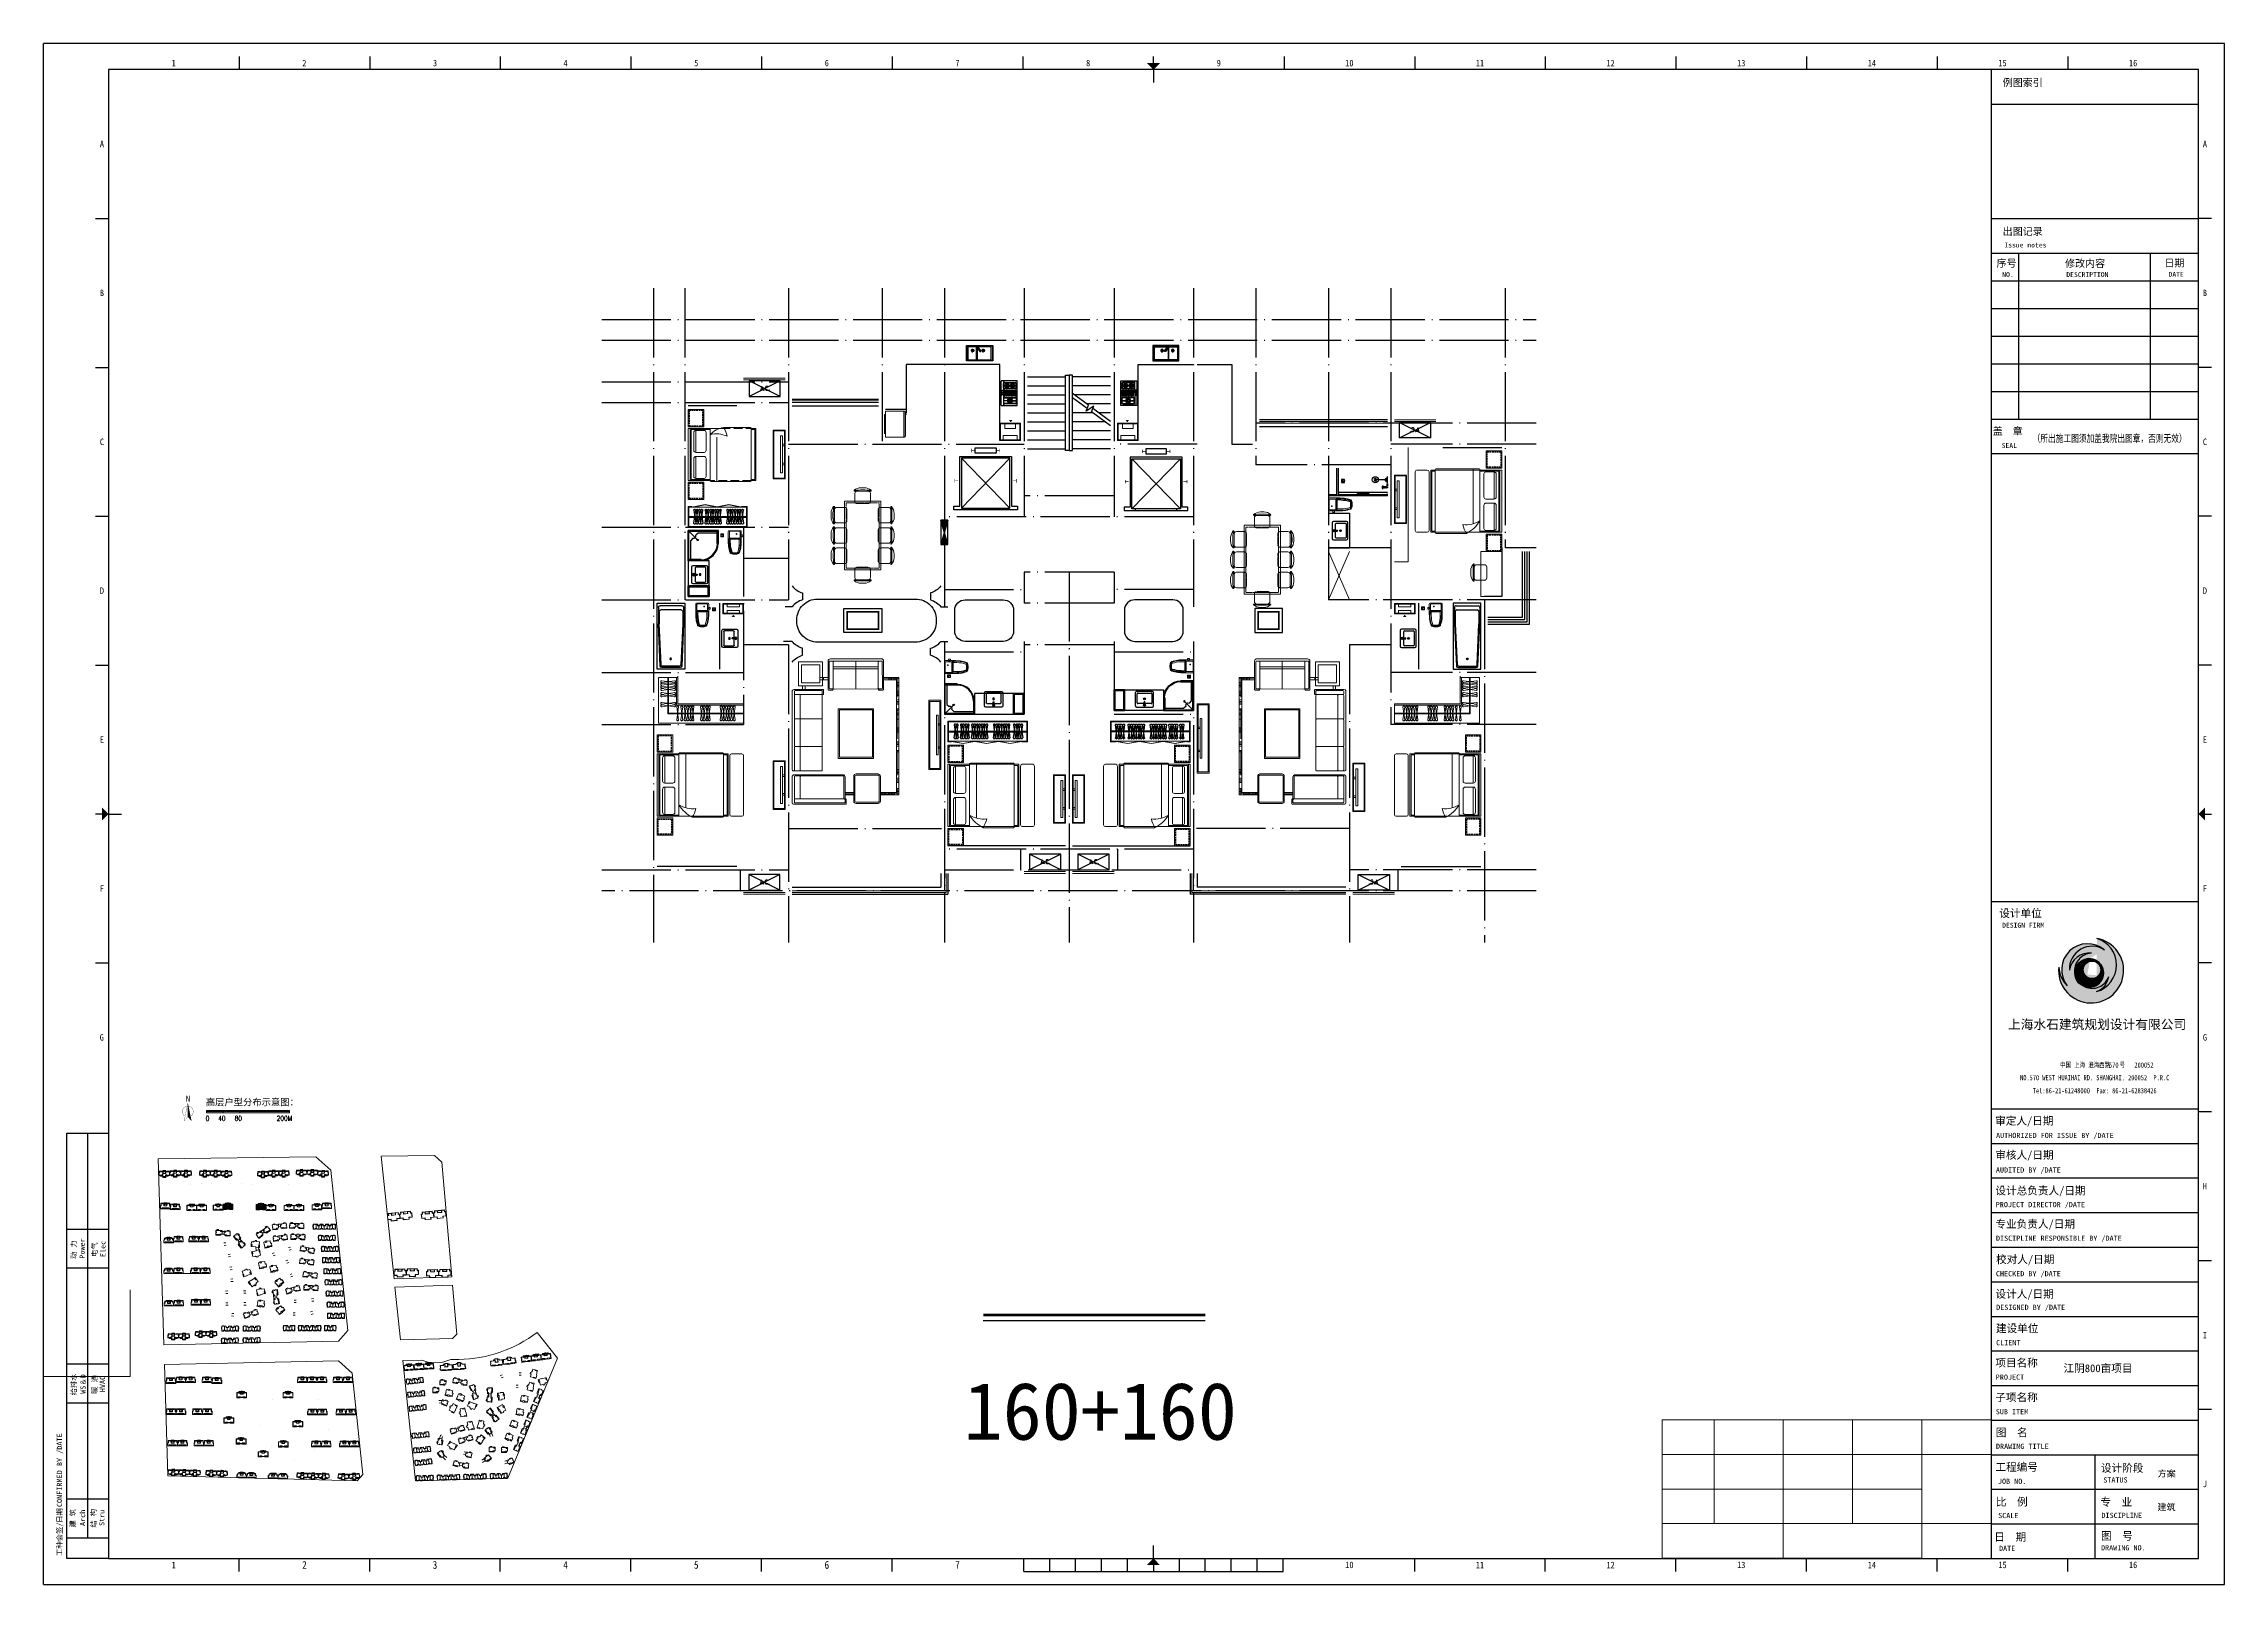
# Model space of a CAD drawing. Extents: x 217039 to 280039, y -2536 to 41961.
import ezdxf
from ezdxf.enums import TextEntityAlignment as Align

# ---------------------------------------------------------------- set-up
doc = ezdxf.new("R2010")
doc.units = 0
doc.header["$LTSCALE"] = 1000
doc.header["$MEASUREMENT"] = 0
for name, pattern in [('ACAD_ISO02W100', [15, 12, -3]), ('DASH', [0.35, 0.25, -0.1]), ('DOTE', [2.42, 2, -0.2, 0.02, -0.2])]:
    doc.linetypes.add(name, pattern=pattern)
for name, color, linetype, lineweight in [('140', 2, 'Continuous', 5), ('7-环境', 159, 'Continuous', 5), ('DingDianTu', 5, 'Continuous', 0), ('s2', 1, 'Continuous', 5), ('Text-I', 7, 'Continuous', 5), ('五金', 136, 'Continuous', 9), ('图框', 7, 'Continuous', 5), ('家具', 33, 'Continuous', 9), ('房建名称', 7, 'Continuous', 0), ('移动家具', 41, 'Continuous', 20), ('面积', 190, 'Continuous', 5)]:
    doc.layers.add(name, color=color, linetype=linetype, lineweight=lineweight)
for name, color, linetype in [('14PUB_DIM', 14, 'Continuous'), ('DIM_SYMB', 3, 'Continuous'), ('DOTE', 1, 'DOTE'), ('fd', 4, 'Continuous'), ('hz', 254, 'Continuous'), ('PUB_TEXT', 255, 'Continuous'), ('STAIR', 2, 'Continuous'), ('tk', 253, 'Continuous'), ('WALL', 9, 'Continuous'), ('WINDOW', 4, 'Continuous'), ('厨卫', 154, 'Continuous'), ('厨卫设备', 6, 'Continuous'), ('平面洁具', 9, 'Continuous'), ('洁具', 150, 'Continuous'), ('看线', 5, 'Continuous'), ('空调', 8, 'Continuous'), ('管井', 236, 'Continuous'), ('虚线', 251, 'Continuous'), ('铺地', 8, 'Continuous')]:
    doc.layers.add(name, color=color, linetype=linetype)
doc.layers.add('A-View', color=4, linetype='Continuous', lineweight=0, plot=False)
doc.styles.add('-黑体', font='SIMHEI.TTF', dxfattribs={"width": 0.8})
doc.styles.add('C-2007.06.19$0$C-05.28(ok)$0$STANDARD', font='GBENOR', dxfattribs={"bigfont": 'GBCBIG'})
doc.styles.add('DIM_FONT', font='SIMPLEX.shx', dxfattribs={"width": 0.8})
doc.styles.add('GHHXMJ_DIM', font='SimSun.ttf')
doc.styles.add('TKZ1', font='SIMHEI.TTF', dxfattribs={"width": 0.7})
doc.styles.add('图签栏', font='SimSun.ttf')

msp = doc.modelspace()

# ---------------------------------------------------------------- texts
at = {"layer": 'PUB_TEXT', "linetype": 'ByBlock', "style": 'GHHXMJ_DIM'}
msp.add_text('N', height=168, dxfattribs=at).set_placement((221149, 11408))
at = {"layer": 'PUB_TEXT', "style": 'GHHXMJ_DIM'}
msp.add_text('高层户型分布示意图：', height=192, dxfattribs=at).set_placement((223068, 11390), align=Align.MIDDLE_CENTER)
at = {"layer": 'PUB_TEXT', "color": 7, "style": '-黑体'}
msp.add_text('160+160', height=1657.2, dxfattribs=at).set_placement((247565, 2469), align=Align.MIDDLE_CENTER)
at = {"layer": '图框', "style": 'DIM_FONT', "width": 0.7}
for s, p in [('0', (221721, 10848)), ('40', (222082, 10853)), ('80', (222558, 10851)), ('200M', (223774, 10853))]:
    msp.add_text(s, height=144, dxfattribs=at).set_placement(p)

# ---------------------------------------------------------------- blocks, each defined once
blk = doc.blocks.new('A$C45025D1E')
for p, q in [((1620, 50), (220, 1490)), ((1620, 1490), (220, 50)), ((320, 0), (320, 50)), ((1520, 0), (1520, 50))]:
    blk.add_line(p, q)
for points in [[(1670, 100), (1670, 1540), (170, 1540), (170, 100), (0, 100), (0, 0), (1840, 0), (1840, 100)], [(220, 50), (220, 1490), (1620, 1490), (1620, 50)], [(1220, 1635), (1220, 1785), (620, 1785), (620, 1635)]]:
    blk.add_lwpolyline(points, close=True)
at = {"const_width": 18}
for points in [[(520, 1760), (520, 1660)], [(620, 1710), (520, 1710)], [(1220, 1710), (1320, 1710)], [(1320, 1760), (1320, 1660)], [(30, 885), (30, 785)], [(130, 835), (30, 835)], [(1710, 835), (1810, 835)], [(1810, 885), (1810, 785)]]:
    blk.add_lwpolyline(points, dxfattribs=at)
blk = doc.blocks.new('A$C6CE46E26')
at = {"layer": 'fd'}
blk.add_lwpolyline([(0, 284, 100, 0, 0), (62, 284, 0, 0, 0)], format="xyseb", dxfattribs=at)
at = {"layer": '家具', "color": 0}
for p, q in [((112, 452), (239, 452)), ((112, 148), (239, 148)), ((239, 148), (239, 452)), ((445, 98), (445, 502)), ((572, 502), (445, 502)), ((572, 98), (445, 98))]:
    blk.add_line(p, q, dxfattribs=at)
for points in [[(592, 0), (592, 600), (92, 600), (92, 0)], [(572, 20), (572, 580), (112, 580), (112, 20)]]:
    blk.add_lwpolyline(points, close=True, dxfattribs=at)
blk = doc.blocks.new('A$C25AA54E1')
for p, q in [((781, 2780), (884, 2780)), ((781, 2709), (884, 2709)), ((918, 2994), (918, 2234)), ((1011, 3017), (942, 3017)), ((1034, 2994), (1034, 2234)), ((1711, 3017), (1058, 3017)), ((3211, 2846), (1058, 2846)), ((1734, 2996), (1734, 2234)), ((2511, 3017), (1758, 3017)), ((2534, 2996), (2534, 2234)), ((3211, 3017), (2558, 3017)), ((3380, 2996), (3380, 1606)), ((4070, 3017), (3403, 3017)), ((4025, 2846), (3403, 2846)), ((4047, 2994), (4047, 1574)), ((4140, 3017), (4070, 3017)), ((4163, 2994), (4163, 1574)), ((64, 1915), (65, 1985)), ((65, 1869), (64, 1915)), ((87, 1892), (849, 1891)), ((87, 1892), (849, 1891)), ((88, 2008), (848, 2007)), ((88, 1892), (848, 1891)), ((236, 592), (236, 1892)), ((293, 592), (293, 1892)), ((503, 2041), (503, 2042)), ((536, 2283), (536, 2042)), ((603, 2178), (536, 2178)), ((606, 2283), (606, 2042)), ((871, 1984), (871, 1914)), ((941, 2211), (1012, 2211)), ((64, 569), (65, 1872)), ((1476, 1717), (2845, 1717)), ((1476, 761), (1476, 1717)), ((2845, 1717), (2845, 761)), ((4110, 1265), (3391, 1265)), ((4047, 1584), (3402, 1584)), ((3860, 1302), (3860, 1551)), ((3876, 1551), (3876, 1303)), ((3918, 1551), (3918, 1302)), ((3930, 1300), (3930, 1551)), ((4140, 1551), (4070, 1551)), ((65, 1242), (871, 1241)), ((2845, 761), (1476, 761)), ((3360, 1234), (3360, 597)), ((4141, 597), (4141, 1234)), ((64, 499), (64, 569)), ((87, 592), (848, 591)), ((87, 476), (848, 475)), ((536, 440), (536, 0)), ((606, 292), (536, 292)), ((603, 250), (536, 250)), ((606, 208), (536, 208)), ((606, 158), (536, 158)), ((606, 116), (536, 116)), ((606, 74), (536, 74)), ((1105, 44), (536, 44)), ((561, 440), (561, 0)), ((603, 440), (603, 128)), ((606, 86), (603, 86)), ((606, 440), (606, 70)), ((606, 70), (3860, 70)), ((686, 70), (686, 0)), ((728, 70), (728, 0)), ((770, 70), (770, 0)), ((812, 70), (812, 0)), ((871, 498), (871, 568)), ((938, 70), (938, 0)), ((979, 70), (979, 0)), ((1021, 70), (1021, 0)), ((1063, 70), (1063, 0)), ((1189, 70), (1189, 0)), ((1231, 70), (1231, 0)), ((1273, 70), (1273, 0)), ((1314, 70), (1314, 0)), ((1440, 70), (1440, 0)), ((2310, 44), (1440, 44)), ((1482, 70), (1482, 0)), ((1574, 70), (1574, 0)), ((1616, 70), (1616, 0)), ((1741, 70), (1741, 0)), ((1993, 70), (1993, 0)), ((2035, 70), (2035, 0)), ((2076, 70), (2076, 0)), ((2118, 70), (2118, 0)), ((2394, 70), (2394, 0)), ((2436, 70), (2436, 0)), ((2478, 70), (2478, 0)), ((2520, 70), (2520, 0)), ((2645, 70), (2645, 0)), ((3365, 44), (2645, 44)), ((2687, 70), (2687, 0)), ((3198, 70), (3198, 0)), ((3240, 70), (3240, 0)), ((3281, 70), (3281, 0)), ((3323, 70), (3323, 0)), ((3391, 566), (4110, 566)), ((3449, 70), (3449, 0)), ((3491, 70), (3491, 0)), ((3533, 70), (3533, 0)), ((3575, 70), (3575, 0)), ((3750, 70), (3750, 0)), ((3930, 44), (3750, 44)), ((3792, 70), (3792, 0)), ((3834, 70), (3834, 0)), ((3860, 70), (3860, 531)), ((3930, 507), (3860, 507)), ((3918, 465), (3860, 465)), ((3930, 416), (3860, 416)), ((3930, 374), (3860, 374)), ((3918, 297), (3860, 297)), ((3930, 255), (3860, 255)), ((3930, 213), (3860, 213)), ((3918, 171), (3860, 171)), ((3930, 122), (3860, 122)), ((3876, 531), (3876, 0)), ((3918, 531), (3918, 128)), ((3930, 86), (3918, 86)), ((3930, 0), (3930, 531)), ((536, 0), (3930, 0))]:
    blk.add_line(p, q)
at = {"ltscale": 20}
for p, q in [((884, 2199), (884, 3017)), ((918, 3081), (3211, 3081)), ((3234, 2997), (3234, 3061)), ((3234, 2234), (3234, 2996)), ((3347, 3015), (3347, 1617)), ((3413, 3081), (4163, 3081)), ((4198, 3046), (4198, 1539)), ((1, 1972), (0, 511)), ((883, 2042), (71, 2042)), ((1012, 2176), (906, 2176)), ((906, 1914), (906, 2019)), ((1712, 2211), (1057, 2211)), ((3212, 2211), (1757, 2211)), ((871, 614), (872, 1868)), ((1443, 1750), (2878, 1750)), ((1443, 728), (1443, 1750)), ((2878, 1750), (2878, 728)), ((4110, 1300), (3391, 1300)), ((4024, 1551), (3413, 1551)), ((4047, 1574), (4047, 1539)), ((4175, 1516), (4070, 1516)), ((2878, 728), (1443, 728)), ((3325, 1234), (3325, 597)), ((4176, 597), (4176, 1234)), ((882, 440), (70, 440)), ((905, 463), (905, 568)), ((3391, 531), (4110, 531))]:
    blk.add_line(p, q, dxfattribs=at)
blk.add_lwpolyline([(781, 2895), (781, 2199), (85, 2199), (85, 2895)], close=True, dxfattribs=at)
blk.add_lwpolyline([(698, 2812), (698, 2282), (169, 2282), (169, 2812)], close=True)
at = {"ltscale": 20, "extrusion": (0, 0, -1)}
for centre, major_axis, ratio, start_param, end_param in [((953, 3021), (-49.4, 49.4), 1, 5.45018, 6.544088), ((3211, 3058), (16.4, 16.4), 1, -0.785398, 0.696689), ((4163, 3046), (24.6, 24.6), 1, -0.785398, 0.785398), ((906, 2199), (16.2, 16.2), 1, 2.356194, 3.926991), ((1012, 2234), (-16.2, 16.2), 1, 2.356194, 3.926991), ((1012, 2193), (12.7, 12.7), 0.942987, -0.815786, 2.325807), ((1057, 2234), (-16.2, 16.2), 1, 3.926991, 5.497787), ((1712, 2234), (-16.2, 16.2), 1, 2.356194, 3.926991), ((1757, 2234), (16.2, 16.2), 1, 2.356194, 3.926991), ((2512, 2234), (-16.2, 16.2), 1, 2.356194, 3.926991), ((2557, 2234), (16.2, 16.2), 1, 2.356194, 3.926991), ((3212, 2234), (-16.2, 16.2), 1, 2.356194, 3.926991), ((4024, 1574), (16.2, 16.2), 1, 0.785398, 2.356194), ((4175, 1539), (-16.2, 16.2), 1, 2.356194, 3.926991)]:
    blk.add_ellipse(centre, major_axis=major_axis, ratio=ratio, start_param=start_param, end_param=end_param, dxfattribs=at)
at = {"extrusion": (0, 0, -1)}
for centre, major_axis, start_param, end_param in [((942, 2994), (16.4, 16.4), 3.926991, 5.497787), ((1011, 2994), (16.4, 16.4), -0.785398, 0.785398), ((1058, 2994), (16.4, 16.4), 3.926991, 5.497787), ((1058, 2869), (-16.4, 16.4), 3.926991, 5.409078), ((1711, 2994), (-16.4, 16.4), 0.785398, 2.267485), ((1758, 2994), (16.4, 16.4), 4.0157, 5.497787), ((2511, 2994), (-16.4, 16.4), 0.785398, 2.267485), ((2558, 2994), (16.4, 16.4), 4.0157, 5.497787), ((3211, 2994), (-16.4, 16.4), 0.785398, 2.267485), ((3211, 2822), (16.4, 16.4), -0.785398, 0.696689), ((3403, 2994), (16.4, 16.4), 4.0157, 5.497787), ((3403, 2869), (-16.4, 16.4), 3.926991, 5.409078), ((4023, 2994), (16.4, 16.4), -0.785398, 0.785398), ((4025, 2822), (-16.4, 16.4), 0.785398, 2.267485), ((4070, 2994), (-16.4, 16.4), 5.497787, 7.068583), ((4140, 2994), (16.4, 16.4), -0.785398, 0.785398), ((941, 2234), (16.2, 16.2), 2.356194, 3.926991), ((4070, 1574), (16.2, 16.2), 2.356194, 3.926991), ((4140, 1574), (-16.2, 16.2), 2.356194, 3.926991)]:
    blk.add_ellipse(centre, major_axis=major_axis, ratio=1, start_param=start_param, end_param=end_param, dxfattribs=at)
for centre, major_axis, start_param, end_param in [((1058, 2822), (16.4, 16.4), 0.785398, 2.267485), ((3211, 2869), (16.4, 16.4), 3.926991, 5.409078), ((3403, 2822), (16.4, 16.4), 0.785398, 2.267485), ((4025, 2869), (16.4, 16.4), 3.926991, 5.409078), ((88, 1915), (16.4, 16.4), 2.355029, 3.925825), ((88, 1869), (-16.4, 16.4), -0.786564, 0.784233), ((88, 1985), (-16.4, 16.4), -0.786564, 0.784233), ((89, 1869), (-16.4, 16.4), -0.697854, 0.784233), ((89, 1869), (16.4, 16.4), 0.872942, 2.355029), ((89, 1915), (-16.4, 16.4), 0.784233, 2.266319), ((89, 1915), (-16.4, 16.4), 0.784233, 2.266319), ((848, 1985), (16.2, 16.2), 5.496622, 7.067418), ((3391, 1234), (-22, 22), -0.785398, 0.785398), ((3402, 1606), (15.5, 15.5), 2.356194, 3.926991), ((4110, 1234), (22, 22), 5.497787, 7.068583), ((87, 615), (16.4, 16.4), 2.355029, 3.925825), ((87, 569), (-16.4, 16.4), -0.786564, 0.784233), ((87, 499), (-16.4, 16.4), 0.784233, 2.355029), ((848, 498), (-16.2, 16.2), 2.355029, 3.925825), ((3391, 597), (22, 22), 2.356194, 3.926991), ((4110, 597), (-22, 22), 2.356194, 3.926991)]:
    blk.add_ellipse(centre, major_axis=major_axis, ratio=1, start_param=start_param, end_param=end_param)
at = {"ltscale": 20}
for centre, major_axis, ratio, start_param, end_param in [((3413, 3015), (-46.6, 46.6), 1, -0.785398, 0.785398), ((71, 1972), (49.7, 49.7), 1, 0.785398, 2.356194), ((848, 1914), (-16.2, 16.2), 1, 2.355029, 3.925825), ((849, 1868), (16.2, 16.2), 1, 5.496622, 7.067418), ((849, 1868), (16.2, 16.2), 1, 5.496622, 7.067418), ((889, 1914), (12.4, 12.4), 0.984307, 2.347446, 5.489038), ((883, 2019), (-16.2, 16.2), 1, 3.925825, 5.496622), ((3391, 1234), (-46.6, 46.6), 1, -0.785398, 0.785398), ((3413, 1617), (46.6, 46.6), 1, 2.356194, 3.926991), ((4070, 1539), (16.2, 16.2), 1, 2.356194, 3.926991), ((4110, 1234), (46.6, 46.6), 1, 5.497787, 7.068583), ((70, 511), (49.7, 49.7), 1, 2.356194, 3.926991), ((848, 614), (-16.2, 16.2), 1, 2.355029, 3.925825), ((848, 568), (-16.2, 16.2), 1, 3.925825, 5.496622), ((888, 568), (12.4, 12.4), 0.984309, -0.794147, 2.347446), ((882, 463), (-16.2, 16.2), 1, 2.355029, 3.925825), ((3391, 597), (46.6, 46.6), 1, 2.356194, 3.926991), ((4110, 597), (-46.6, 46.6), 1, 2.356194, 3.926991)]:
    blk.add_ellipse(centre, major_axis=major_axis, ratio=ratio, start_param=start_param, end_param=end_param, dxfattribs=at)
blk = doc.blocks.new('R37777777777')
at = {"layer": '家具', "ltscale": 0.5}
blk.add_lwpolyline([(1083652, -53169), (1083302, -53169), (1083302, -55169), (1083652, -55169)], close=True, dxfattribs=at)
at = {"layer": '家具', "ltscale": 40}
for points in [[(1083622, -53199), (1083332, -53199), (1083332, -55139), (1083622, -55139)], [(1083520, -54741), (1083566, -54741), (1083566, -53597), (1083520, -53597)], [(1083566, -53886), (1083632, -53886), (1083632, -53847), (1083566, -53847)], [(1083566, -54550), (1083632, -54550), (1083632, -54511), (1083566, -54511)]]:
    blk.add_lwpolyline(points, close=True, dxfattribs=at)
blk = doc.blocks.new('111')
at = {"layer": '空调', "linetype": 'ACAD_ISO02W100'}
for p, q in [((1000, 0), (0, 500)), ((1000, 500), (0, 0))]:
    blk.add_line(p, q, dxfattribs=at)
blk.add_lwpolyline([(0, 500), (0, 0), (1000, 0), (1000, 500)], close=True, dxfattribs=at)
at = {"layer": 'Text-I', "style": 'DIM_FONT', "width": 0.8}
blk.add_text('A.C.', height=140, dxfattribs=at).set_placement((675, 262), align=Align.MIDDLE_RIGHT)
blk = doc.blocks.new('A$C0032228E')
at = {"layer": 'fd'}
blk.add_lwpolyline([(302, 0, 100, 0, 0), (302, 62, 0, 0, 0)], format="xyseb", dxfattribs=at)
at = {"layer": '家具', "color": 0}
for p, q in [((123, 372), (123, 295)), ((477, 295), (123, 295)), ((477, 189), (123, 189)), ((123, 112), (123, 189)), ((477, 372), (477, 295)), ((477, 112), (477, 189))]:
    blk.add_line(p, q, dxfattribs=at)
for points in [[(600, 392), (0, 392), (0, 92), (600, 92)], [(580, 372), (20, 372), (20, 112), (580, 112)]]:
    blk.add_lwpolyline(points, close=True, dxfattribs=at)
blk = doc.blocks.new('ddfdf')
at = {"layer": '洁具', "color": 0}
for p, q in [((15801, -30110), (15801, -30822)), ((16261, -30111), (15801, -30110)), ((15826, -30314), (15826, -30189)), ((15834, -30314), (15834, -30189)), ((15856, -30159), (16163, -30159)), ((15856, -30167), (16163, -30167)), ((15952, -30159), (15957, -30157)), ((15968, -30208), (15952, -30159)), ((15957, -30157), (15973, -30206)), ((15973, -30206), (15968, -30208)), ((16062, -30157), (16046, -30206)), ((16046, -30206), (16051, -30208)), ((16051, -30208), (16067, -30159)), ((16067, -30159), (16062, -30157)), ((16185, -30189), (16185, -30315)), ((16193, -30189), (16193, -30315)), ((16201, -30822), (16202, -30111)), ((16271, -30121), (16271, -30812)), ((15801, -30822), (16261, -30822)), ((15829, -30248), (15829, -30252)), ((15947, -30248), (15829, -30248)), ((15829, -30252), (15947, -30252)), ((15829, -30682), (15829, -30686)), ((15904, -30682), (15829, -30682)), ((15829, -30686), (15904, -30686)), ((15831, -30750), (15831, -30624)), ((15832, -30556), (15832, -30379)), ((15832, -30379), (15849, -30379)), ((15849, -30556), (15832, -30556)), ((15839, -30750), (15839, -30624)), ((15849, -30379), (15849, -30556)), ((16163, -30337), (15856, -30336)), ((16163, -30345), (15856, -30344)), ((15861, -30594), (16167, -30595)), ((15861, -30602), (16167, -30603)), ((16167, -30772), (15861, -30772)), ((16167, -30780), (15861, -30780)), ((15878, -30556), (15878, -30380)), ((15878, -30380), (15894, -30380)), ((15894, -30556), (15878, -30556)), ((15894, -30380), (15894, -30556)), ((15904, -30686), (15904, -30682)), ((15923, -30556), (15923, -30380)), ((15923, -30380), (15940, -30380)), ((15940, -30556), (15923, -30556)), ((15937, -30595), (15937, -30654)), ((15942, -30595), (15937, -30595)), ((15937, -30654), (15942, -30654)), ((15937, -30780), (15937, -30720)), ((15937, -30720), (15942, -30720)), ((15942, -30780), (15937, -30780)), ((15940, -30380), (15940, -30556)), ((15942, -30654), (15942, -30595)), ((15942, -30720), (15942, -30780)), ((15947, -30252), (15947, -30248)), ((15968, -30295), (15952, -30344)), ((15952, -30344), (15957, -30346)), ((15957, -30346), (15973, -30297)), ((15973, -30297), (15968, -30295)), ((15968, -30556), (15968, -30380)), ((15968, -30380), (15985, -30380)), ((15985, -30556), (15968, -30556)), ((15968, -30684), (15968, -30688)), ((16063, -30684), (15968, -30684)), ((15968, -30688), (16063, -30688)), ((15985, -30380), (15985, -30556)), ((16014, -30556), (16014, -30380)), ((16014, -30380), (16030, -30380)), ((16030, -30556), (16014, -30556)), ((16030, -30380), (16030, -30556)), ((16046, -30297), (16051, -30295)), ((16062, -30346), (16046, -30297)), ((16051, -30295), (16067, -30344)), ((16059, -30556), (16059, -30380)), ((16059, -30380), (16076, -30380)), ((16076, -30556), (16059, -30556)), ((16067, -30344), (16062, -30346)), ((16063, -30688), (16063, -30684)), ((16072, -30252), (16072, -30248)), ((16072, -30248), (16190, -30248)), ((16190, -30253), (16072, -30252)), ((16076, -30380), (16076, -30556)), ((16095, -30595), (16095, -30654)), ((16099, -30595), (16095, -30595)), ((16095, -30654), (16099, -30654)), ((16095, -30780), (16095, -30720)), ((16095, -30720), (16099, -30720)), ((16099, -30780), (16095, -30780)), ((16099, -30654), (16099, -30595)), ((16099, -30720), (16099, -30780)), ((16104, -30556), (16104, -30380)), ((16104, -30380), (16121, -30380)), ((16121, -30556), (16104, -30556)), ((16121, -30380), (16121, -30556)), ((16126, -30690), (16126, -30685)), ((16126, -30685), (16199, -30685)), ((16199, -30690), (16126, -30690)), ((16150, -30556), (16150, -30380)), ((16150, -30380), (16166, -30380)), ((16166, -30556), (16150, -30556)), ((16166, -30380), (16166, -30556)), ((16189, -30625), (16189, -30750)), ((16190, -30248), (16190, -30253)), ((16197, -30625), (16197, -30750)), ((16199, -30685), (16199, -30690))]:
    blk.add_line(p, q, dxfattribs=at)
for centre, radius in [((16013, -30253), 70.1), ((16013, -30253), 47.3), ((16013, -30253), 41.8), ((16013, -30253), 25.3), ((15936, -30685), 63.7), ((15936, -30685), 43), ((15936, -30685), 38), ((15936, -30685), 23), ((16096, -30687), 63.7), ((16096, -30687), 43), ((16096, -30687), 38), ((16096, -30687), 23), ((16235, -30426), 16.2), ((16238, -30542), 16.2), ((16240, -30485), 16.2)]:
    blk.add_circle(centre, radius, dxfattribs=at)
for centre, radius, start, end in [((15856, -30189), 30, 89.96104, 179.96104), ((15856, -30189), 22, 89.96104, 179.96104), ((16163, -30189), 30, 359.96104, 89.96104), ((16163, -30189), 22, 359.96104, 89.96104), ((16261, -30121), 10, 0, 89.96104), ((15856, -30314), 30, 179.96104, 269.96104), ((15861, -30624), 30, 89.96104, 179.96104), ((15861, -30750), 30, 179.96104, 269.96104), ((15856, -30314), 22, 179.96104, 269.96104), ((15861, -30624), 22, 89.96104, 179.96104), ((15861, -30750), 22, 179.96104, 269.96104), ((16163, -30315), 30, 269.96104, 359.96104), ((16163, -30315), 22, 269.96104, 359.96104), ((16167, -30625), 30, 359.96104, 89.96104), ((16167, -30625), 22, 359.96104, 89.96104), ((16167, -30750), 30, 269.96104, 359.96104), ((16167, -30750), 22, 269.96104, 359.96104), ((16261, -30812), 10, 269.96104, 0)]:
    blk.add_arc(centre, radius, start, end, dxfattribs=at)
blk = doc.blocks.new('A$C0C200289')
at = {"layer": '家具', "color": 0}
for p, q in [((-150, 72), (-150, 597)), ((600, 597), (-150, 597)), ((-144, 72), (-150, 72)), ((-150, 53), (-150, 62)), ((-144, 62), (-150, 62)), ((594, 72), (-144, 72)), ((-144, 62), (-144, 72)), ((594, 62), (-144, 62)), ((568, 22), (-118, 22)), ((500, 623), (-48, 623)), ((-48, 613), (-48, 623)), ((500, 613), (-48, 613)), ((499, 22), (499, 0)), ((500, 613), (500, 623)), ((535, 22), (535, 0)), ((594, 62), (594, 72)), ((594, 72), (600, 72)), ((594, 62), (600, 62)), ((600, 72), (600, 597)), ((600, 53), (600, 62)), ((499, 0), (535, 0))]:
    blk.add_line(p, q, dxfattribs=at)
for centre, start, end in [((-118, 53), 180, 270), ((568, 53), 270, 0)]:
    blk.add_arc(centre, 31.5, start, end, dxfattribs=at)
blk = doc.blocks.new('A$C1BE601A8')
at = {"layer": '洁具', "color": 0}
for p, q in [((0, 0), (0, 450)), ((0, 450), (757, 450)), ((757, 0), (0, 0)), ((10, 10), (10, 440)), ((10, 440), (747, 440)), ((747, 10), (10, 10)), ((41, 393), (41, 50)), ((273, 408), (56, 408)), ((56, 35), (273, 35)), ((226, 300), (130, 300)), ((178, 248), (178, 348)), ((288, 50), (288, 393)), ((315, 427), (293, 411)), ((293, 411), (390, 273)), ((311, 393), (311, 50)), ((412, 288), (315, 427)), ((695, 408), (326, 408)), ((326, 35), (695, 35)), ((534, 300), (438, 300)), ((486, 248), (486, 348)), ((710, 50), (710, 393)), ((747, 440), (747, 10)), ((757, 450), (757, 0))]:
    blk.add_line(p, q, dxfattribs=at)
for centre, radius in [((178, 300), 36.1), ((178, 300), 27.1), ((486, 300), 36.1), ((486, 300), 27.1)]:
    blk.add_circle(centre, radius, dxfattribs=at)
for centre, radius, start, end in [((56, 393), 15, 90, 180), ((56, 50), 15, 180, 270), ((273, 393), 15, 0, 90), ((273, 50), 15, 270, 0), ((304, 419), 21.7, 342.60679, 267.3353), ((326, 393), 15, 90, 180), ((326, 50), 15, 180, 270), ((401, 281), 13.3, 214.97105, 34.97105), ((695, 393), 15, 0, 90), ((695, 50), 15, 270, 0)]:
    blk.add_arc(centre, radius, start, end, dxfattribs=at)
blk = doc.blocks.new('fasdf')
h = blk.add_hatch(color=256)
edge = h.paths.add_edge_path()
edge.add_ellipse((402030, 706811), major_axis=(-514, 0), ratio=1, start_angle=273.06129, end_angle=367.25625, ccw=False)
edge.add_ellipse((401938, 706751), major_axis=(-577, 0), ratio=1, start_angle=263.53961, end_angle=351.43557)
edge.add_ellipse((402020, 706871), major_axis=(653, 0), ratio=1, start_angle=56.56441, end_angle=183.00449, ccw=False)
edge.add_ellipse((401890, 706850), major_axis=(-748, 0), ratio=1, start_angle=229.14598, end_angle=398.75153)
edge.add_ellipse((401888, 706972), major_axis=(829, 0), ratio=1, start_angle=183.29712, end_angle=225.43008, ccw=False)
edge.add_ellipse((401995, 706827), major_axis=(-940, 0), ratio=1, start_angle=-5.96131, end_angle=259.86154)
edge.add_ellipse((401925, 706984), major_axis=(-803, 0), ratio=1, start_angle=106.44547, end_angle=252.95011, ccw=False)
edge.add_ellipse((401950, 706734), major_axis=(-558, 0), ratio=1, start_angle=111.20686, end_angle=171.73301)
edge.add_ellipse((402025, 706813), major_axis=(504, 0), ratio=1, start_angle=245.44, end_angle=341.52302, ccw=False)
edge.add_ellipse((401936, 706752), major_axis=(415, 0), ratio=1, start_angle=180.851, end_angle=253.12288, ccw=False)
h = blk.add_hatch()
h.set_pattern_fill('ANSI31', color=256, scale=6118.035339, style=0)
h.set_pattern_definition([(45, (369765.27, 713335.208), (-20.2545, 20.2545), [])])
edge = h.paths.add_edge_path()
edge.add_ellipse((401936, 706752), major_axis=(415, 0), ratio=1, start_angle=-0.00088, end_angle=180.8502)
edge.add_ellipse((401936, 706752), major_axis=(415, 0), ratio=1, start_angle=180.84977, end_angle=359.99869)
edge = h.paths.add_edge_path(flags=16)
edge.add_ellipse((402019, 706845), major_axis=(253, 0), ratio=1, start_angle=-0.00008, end_angle=179.99992, ccw=False)
edge.add_ellipse((402019, 706845), major_axis=(253, 0), ratio=1, start_angle=179.99996, end_angle=359.99996, ccw=False)
for p, q in [((405844, 733593), (342844, 733593)), ((342844, 689096), (342844, 733593)), ((405844, 689096), (405844, 733593)), ((405095, 732843), (344716, 732843)), ((344716, 732843), (344716, 689845)), ((348490, 733218), (348490, 732843)), ((352264, 733218), (352264, 732843)), ((356037, 733218), (356037, 732843)), ((359811, 733218), (359811, 732843)), ((363585, 733218), (363585, 732843)), ((367358, 733218), (367358, 732843)), ((371132, 733218), (371132, 732843)), ((374906, 733031), (374906, 733218)), ((374906, 732843), (374906, 732469)), ((378679, 733218), (378679, 732843)), ((382453, 733218), (382453, 732843)), ((386226, 733218), (386226, 732843)), ((390000, 733218), (390000, 732843)), ((393774, 733218), (393774, 732843)), ((397547, 733218), (397547, 732843)), ((399102, 732843), (399102, 689845)), ((401321, 733218), (401321, 732843)), ((405095, 689845), (405095, 732843)), ((399102, 731845), (405095, 731845)), ((344342, 728544), (344716, 728544)), ((399102, 728544), (405095, 728544)), ((399102, 728544), (405095, 728544)), ((405469, 728544), (405095, 728544)), ((399102, 727545), (405095, 727545)), ((399901, 727545), (399901, 722750)), ((403696, 727545), (403696, 722750)), ((399102, 726746), (405095, 726746)), ((399102, 725947), (405095, 725947)), ((399102, 725148), (405095, 725148)), ((344342, 724244), (344716, 724244)), ((399102, 724349), (405095, 724349)), ((405469, 724244), (405095, 724244)), ((399102, 723550), (405095, 723550)), ((399102, 722750), (405095, 722750)), ((399102, 722750), (405095, 722750)), ((399102, 721752), (405095, 721752)), ((399102, 721752), (405095, 721752)), ((344342, 719944), (344716, 719944)), ((405469, 719944), (405095, 719944)), ((344342, 715644), (344716, 715644)), ((405469, 715644), (405095, 715644)), ((344529, 711344), (344342, 711344)), ((344716, 711344), (345091, 711344)), ((405282, 711344), (405469, 711344)), ((399102, 708822), (405095, 708822)), ((399102, 708822), (405095, 708822)), ((344342, 707044), (344716, 707044)), ((405469, 707044), (405095, 707044)), ((399102, 702829), (405095, 702829)), ((399102, 702829), (405095, 702829)), ((405469, 702744), (405095, 702744)), ((343518, 689845), (343518, 702130)), ((343518, 702130), (344716, 702130)), ((343518, 702130), (344716, 702130)), ((343518, 702130), (344716, 702130)), ((344117, 690444), (344117, 702130)), ((399102, 701830), (405095, 701830)), ((399102, 700832), (405095, 700832)), ((343518, 699358), (344716, 699358)), ((399102, 699833), (405095, 699833)), ((399102, 698834), (405095, 698834)), ((343518, 698235), (344716, 698235)), ((405469, 698444), (405095, 698444)), ((399102, 697835), (405095, 697835)), ((399102, 696836), (405095, 696836)), ((399102, 695838), (405095, 695838)), ((343518, 695463), (344716, 695463)), ((343518, 694339), (344716, 694339)), ((399102, 694839), (405095, 694839)), ((399102, 693840), (405095, 693840)), ((405469, 694145), (405095, 694145)), ((399102, 692841), (405095, 692841)), ((402098, 692841), (402098, 689845)), ((399102, 691842), (405095, 691842)), ((343518, 691568), (344716, 691568)), ((399102, 690843), (405095, 690843)), ((343518, 690444), (344716, 690444)), ((374906, 689845), (374906, 690219)), ((344716, 689845), (343518, 689845)), ((344716, 689845), (405095, 689845)), ((348490, 689470), (348490, 689845)), ((352264, 689470), (352264, 689845)), ((356037, 689470), (356037, 689845)), ((359811, 689470), (359811, 689845)), ((363585, 689470), (363585, 689845)), ((367358, 689470), (367358, 689845)), ((371160, 689470), (371160, 689845)), ((371160, 689470), (378651, 689470)), ((371909, 689470), (371909, 689845)), ((372658, 689470), (372658, 689845)), ((373407, 689470), (373407, 689845)), ((374156, 689470), (374156, 689845)), ((374906, 689657), (374906, 689470)), ((375655, 689470), (375655, 689845)), ((376404, 689470), (376404, 689845)), ((377153, 689470), (377153, 689845)), ((377902, 689470), (377902, 689845)), ((378651, 689470), (378651, 689845)), ((382453, 689470), (382453, 689845)), ((386226, 689470), (386226, 689845)), ((390000, 689470), (390000, 689845)), ((393774, 689470), (393774, 689845)), ((397547, 689470), (397547, 689845)), ((401321, 689470), (401321, 689845)), ((342844, 689096), (405844, 689096))]:
    blk.add_line(p, q)
for centre, major_axis, start_param, end_param in [((401995, 706827), (940, 0), 3.037548, 7.677032), ((401890, 706850), (-748, 0), 3.999352, 6.959527), ((402020, 706871), (-653, 0), 4.128829, 6.335624), ((401925, 706984), (803, 0), -1.283769, 1.273219), ((401888, 706972), (-829, 0), 0.057547, 0.792906), ((401938, 706751), (-577, 0), 4.599634, 6.133708), ((402030, 706811), (-514, 0), -1.517366, 0.126647), ((401936, 706752), (415, 0), 4.417828, 9.439631), ((401936, 706752), (-415, 0), 3.141596378467096, 9.424781685646682), ((402019, 706845), (253, 0), 4.712387, 10.995572), ((402025, 706813), (504, 0), 4.283737, 5.960702), ((401950, 706734), (558, 0), -1.200668, -0.144288)]:
    blk.add_ellipse(centre, major_axis=major_axis, ratio=1, start_param=start_param, end_param=end_param)
for points in [[(374718, 733031), (375093, 733031), (374906, 732843)], [(344529, 711157), (344529, 711531), (344716, 711344)], [(405282, 711157), (405282, 711531), (405095, 711344)], [(374718, 689657), (375093, 689657), (374906, 689845)]]:
    blk.add_solid(points)
at = {"style": 'TKZ1'}
for s, height, width, p in [('1', 187, 0.85, (346603, 733031)), ('2', 187, 0.85, (350377, 733031)), ('3', 187, 0.85, (354151, 733031)), ('4', 187, 0.85, (357924, 733031)), ('5', 187, 0.85, (361698, 733031)), ('6', 187, 0.85, (365471, 733031)), ('7', 187, 0.85, (369245, 733031)), ('8', 187, 0.85, (373019, 733031)), ('9', 187, 0.85, (376792, 733031)), ('10', 187.3, 0.85, (380566, 733031)), ('11', 187.3, 0.85, (384340, 733031)), ('12', 187.3, 0.85, (388113, 733031)), ('13', 187.3, 0.85, (391887, 733031)), ('14', 187.3, 0.85, (395661, 733031)), ('15', 187.3, 0.85, (399434, 733031)), ('16', 187.3, 0.85, (403208, 733031)), ('A', 187, 0.85, (344529, 730694)), ('A', 187, 0.85, (405282, 730694)), ('B', 187, 0.85, (344529, 726394)), ('B', 187, 0.85, (405282, 726394)), ('C', 187, 0.85, (344529, 722094)), ('C', 187, 0.85, (405282, 722094)), ('D', 187, 0.85, (344529, 717794)), ('D', 187, 0.85, (405282, 717794)), ('E', 187, 0.85, (344529, 713494)), ('E', 187, 0.85, (405282, 713494)), ('F', 187, 0.85, (344529, 709194)), ('F', 187, 0.85, (405282, 709194)), ('G', 187, 0.85, (344525, 704894)), ('G', 187, 0.85, (405282, 704894)), ('NO.570 WEST HUAIHAI RD. SHANGHAI. 200052  P.R.C', 149.82, 0.75, (402098, 703728)), ('中国 上海 淮海西路   号    ', 149.82, 0.75, (402221, 704103)), ('570     200052 ', 149.82, 0.75, (403200, 704093)), ('Tel:86-21-61248000  Fax: 86-21-62838426', 149.82, 0.75, (402098, 703354)), ('H', 187, 0.85, (405282, 700594)), ('I', 187, 0.85, (405282, 696294)), ('J', 187, 0.85, (405282, 691995)), ('1', 187, 0.85, (346603, 689657)), ('2', 225, 0.85, (350377, 689657)), ('3', 225, 0.85, (354151, 689657)), ('4', 225, 0.85, (357924, 689657)), ('5', 225, 0.85, (361698, 689657)), ('6', 225, 0.85, (365471, 689657)), ('7', 225, 0.85, (369245, 689657)), ('10', 187.3, 0.85, (380566, 689657)), ('11', 187.3, 0.85, (384340, 689657)), ('12', 187.3, 0.85, (388113, 689657)), ('13', 187.3, 0.85, (391887, 689657)), ('14', 187.3, 0.85, (395661, 689657)), ('15', 187.3, 0.85, (399434, 689657)), ('16', 187.3, 0.85, (403208, 689657))]:
    blk.add_text(s, height=height, dxfattribs=dict(at, width=width)).set_placement(p, align=Align.MIDDLE)
for s, height, style, p in [('例图索引', 211.9, '图签栏', (399439, 732363)), ('出图记录', 211.9, '图签栏', (399439, 728063)), ('Issue notes', 141.25, '图签栏', (399488, 727706)), ('序号', 211.9, '图签栏', (399263, 727144)), ('修改内容', 211.9, '图签栏', (401240, 727140)), ('日期', 211.9, '图签栏', (404112, 727152)), ('NO.', 141.2, '图签栏', (399427, 726852)), ('DESCRIPTION', 141.25, '图签栏', (401278, 726852)), ('DATE', 141.2, '图签栏', (404232, 726860)), ('盖  章', 211.9, '图签栏', (399152, 722299)), ('SEAL', 141.2, '图签栏', (399410, 721914)), ('DESIGN FIRM', 141.25, '图签栏', (399423, 708062)), ('审定人/日期', 224.7, '图签栏', (399222, 702371)), ('AUTHORIZED FOR ISSUE BY /DATE', 149.82, '图签栏', (399248, 701986)), ('审核人/日期', 224.7, '图签栏', (399226, 701383)), ('设计总负责人/日期', 224.7, '图签栏', (399230, 700355)), ('AUDITED BY /DATE', 149.82, '图签栏', (399243, 700988)), ('PROJECT DIRECTOR /DATE', 149.82, '图签栏', (399240, 699989)), ('专业负责人/日期', 224.7, '图签栏', (399231, 699391)), ('DISCIPLINE RESPONSIBLE BY /DATE', 149.82, '图签栏', (399245, 699018)), ('CHECKED BY /DATE', 149.82, '图签栏', (399244, 697993)), ('校对人/日期', 224.7, '图签栏', (399248, 698368)), ('设计人/日期', 224.7, '图签栏', (399232, 697369)), ('DESIGNED BY /DATE', 149.82, '图签栏', (399252, 697023)), ('建设单位', 224.7, '图签栏', (399246, 696377)), ('CLIENT', 149.8, '图签栏', (399249, 696000)), ('项目名称', 224.7, '图签栏', (399228, 695383)), ('PROJECT', 149.8, '图签栏', (399240, 695006)), ('江阴800亩项目', 224.7, 'TKZ1', (401198, 695225)), ('子项名称', 224.7, '图签栏', (399228, 694384)), ('SUB ITEM', 149.8, '图签栏', (399240, 694007)), ('DRAWING TITLE', 149.82, '图签栏', (399245, 693009)), ('图  名', 224.7, '图签栏', (399241, 693370)), ('工程编号', 224.7, '图签栏', (399230, 692372)), ('设计阶段', 224.7, '图签栏', (402278, 692343)), ('方案', 187.3, 'TKZ1', (403915, 692202)), ('JOB NO.', 149.8, '图签栏', (399303, 691999)), ('STATUS', 149.8, '图签栏', (402345, 692037)), ('比  例', 224.7, '图签栏', (399244, 691366)), ('SCALE', 149.8, '图签栏', (399308, 691009)), ('专  业', 224.7, '图签栏', (402261, 691362)), ('DISCIPLINE', 149.8, '图签栏', (402293, 691013)), ('建筑', 187.3, 'TKZ1', (403910, 691231)), ('日  期', 224.7, '图签栏', (399196, 690352)), ('图  号', 224.7, '图签栏', (402280, 690382)), ('DATE', 149.8, '图签栏', (399333, 690062)), ('DRAWING NO.', 149.82, '图签栏', (402281, 690078))]:
    blk.add_text(s, height=height, dxfattribs=dict(style=style)).set_placement(p)
at = {"style": '图签栏', "width": 0.75}
blk.add_text('（所出施工图须加盖我院出图章，否则无效）', height=211.87, dxfattribs=at).set_placement((400304, 722086))
for s, height, style, p in [('设计单位', 224.7, '图签栏', (399956, 708485)), ('上海水石建筑规划设计有限公司', 269.68, 'TKZ1', (402167, 705274))]:
    blk.add_text(s, height=height, dxfattribs=dict(style=style)).set_placement(p, align=Align.MIDDLE)
at = {"style": '图签栏'}
for s, p in [('动 力', (343710, 698764)), ('电气', (344309, 698764)), ('给排水', (343710, 694869)), ('暖 通', (344309, 694869)), ('建 筑', (343679, 691006)), ('结 构', (344279, 691006))]:
    blk.add_text(s, height=149.8, rotation=90, dxfattribs=at).set_placement(p, align=Align.MIDDLE)
for s, height, p in [('Power', 149.8, (344033, 698505)), ('Elec', 149.8, (344631, 698549)), ('WS＆D', 149.8, (344059, 694602)), ('HVAC', 149.8, (344618, 694647)), ('CONFIRMED BY /DATE', 151.33, (343377, 691327)), ('日期', 151.3, (343378, 690873)), ('Arch', 149.8, (344044, 690783)), ('Stru', 149.8, (344600, 690783)), ('工种会签/', 151.3, (343379, 689915))]:
    blk.add_text(s, height=height, rotation=90, dxfattribs=at).set_placement(p)
blk = doc.blocks.new('A$C18784298')
at = {"layer": '移动家具', "color": 251, "ltscale": 40}
for points in [[(0, 1066), (58, 1066), (58, 0), (0, 0)], [(58, 828), (140, 828), (140, 780), (58, 780)], [(58, 239), (140, 239), (140, 287), (58, 287)]]:
    blk.add_lwpolyline(points, close=True, dxfattribs=at)
blk = doc.blocks.new('ytjhgkj')
at = {"layer": '移动家具', "color": 0, "ltscale": 0.5}
blk.add_lwpolyline([(34949, 26116), (34599, 26116), (34599, 27516), (34949, 27516)], close=True, dxfattribs=at)
at = {"layer": '移动家具', "color": 0, "ltscale": 40}
blk.add_lwpolyline([(34929, 26136), (34619, 26136), (34619, 27496), (34929, 27496)], close=True, dxfattribs=at)
at = {"layer": '虚线', "xscale": -1}
blk.add_blockref('A$C18784298', (34739, 26283), dxfattribs=at)
blk = doc.blocks.new('123')
at = {"layer": '移动家具', "color": 0}
for p, q in [((429478, 224612), (428849, 224612)), ((428849, 223112), (428849, 224612)), ((428899, 223112), (428899, 224612)), ((428929, 223142), (428929, 224582)), ((429478, 224582), (428929, 224582)), ((429069, 224556), (429069, 223919)), ((429478, 223112), (429478, 224622)), ((430649, 224642), (429498, 224642)), ((429678, 223364), (429678, 224642)), ((430669, 223112), (430669, 224612)), ((430669, 224612), (430799, 224612)), ((430669, 224582), (430769, 224582)), ((430769, 223142), (430769, 224582)), ((430799, 223112), (430799, 224612)), ((429069, 223167), (429069, 223804)), ((429811, 223112), (428849, 223112)), ((429478, 223142), (428929, 223142)), ((430649, 223082), (429866, 223082)), ((430669, 223142), (430769, 223142)), ((430669, 223112), (430799, 223112))]:
    blk.add_line(p, q, dxfattribs=at)
at = {"layer": '移动家具', "color": 0, "linetype": 'DASH'}
for p, q in [((430669, 224612), (429478, 224612)), ((429811, 223112), (430669, 223112))]:
    blk.add_line(p, q, dxfattribs=at)
at = {"layer": '移动家具', "color": 0}
for points in [[(429299, 225162), (428849, 225162), (428849, 224662), (429299, 224662), (429299, 225162), (429219, 225162)], [(429299, 222562), (428849, 222562), (428849, 223062), (429299, 223062), (429299, 222562), (429219, 222562)]]:
    blk.add_lwpolyline(points, dxfattribs=at)
for points in [[(429069, 224556), (429304, 224556, -0.414214), (429364, 224496), (429364, 223979, -0.414214), (429304, 223919), (429069, 223919, -0.414214), (429009, 223979), (429009, 224496, -0.414214)], [(429069, 223167), (429304, 223167, 0.414214), (429364, 223227), (429364, 223744, 0.414214), (429304, 223804), (429069, 223804, 0.414214), (429009, 223744), (429009, 223227, 0.414214)]]:
    blk.add_lwpolyline(points, format="xyb", close=True, dxfattribs=at)
blk.add_lwpolyline([(429478, 223294, 0.183931), (429970, 223336, -0.088637), (429866, 223082, 28871.271551)], format="xyb", dxfattribs=at)
for centre, radius, start, end in [((429498, 224622), 20, 90, 180), ((430638, 224613), 30.7, 357.68839, 69.69174), ((429971, 223734), 661, 221.7382, 260.83676), ((430638, 223110), 30.7, 290.35664, 2.31522)]:
    blk.add_arc(centre, radius, start, end, dxfattribs=at)
at = {"layer": '虚线', "linetype": 'DASH', "ltscale": 0.2}
for points in [[(429269, 225132), (428879, 225132), (428879, 224692), (429269, 224692)], [(429269, 222592), (428879, 222592), (428879, 223032), (429269, 223032)]]:
    blk.add_lwpolyline(points, close=True, dxfattribs=at)
blk = doc.blocks.new('yg2')
at = {"layer": '家具', "color": 0}
for p, q in [((429074, 225511), (429074, 226111)), ((430774, 226111), (429074, 226111)), ((429094, 226091), (430754, 226091)), ((429094, 225511), (429094, 226091)), ((430754, 225511), (430754, 226091)), ((430774, 225511), (430774, 226111)), ((429074, 225511), (429094, 225511)), ((429174, 225531), (429094, 225531)), ((429174, 225511), (429094, 225511)), ((429174, 225531), (429174, 225511)), ((430234, 225531), (430754, 225531)), ((430614, 225531), (430614, 225511)), ((430614, 225511), (430754, 225511)), ((430754, 225511), (430774, 225511))]:
    blk.add_line(p, q, dxfattribs=at)
for points in [[(429094, 225531), (430754, 225531), (430754, 226091), (429094, 226091)], [(429224, 225521), (429564, 225458), (429565, 225468), (429225, 225531)], [(429904, 225521), (429564, 225458), (429562, 225468), (429902, 225531)], [(429904, 225521), (430244, 225458), (430245, 225468), (429905, 225531)], [(430584, 225521), (430244, 225458), (430242, 225468), (430582, 225531)]]:
    blk.add_lwpolyline(points, close=True, dxfattribs=at)
at = {"layer": '虚线', "color": 0}
for p, q in [((429094, 225821), (430754, 225821)), ((429094, 225801), (430754, 225801)), ((429235, 225999), (429289, 225624)), ((429235, 225624), (429289, 225999)), ((429269, 226021), (429254, 226021)), ((429269, 225601), (429254, 225601)), ((429299, 225999), (429353, 225624)), ((429299, 225624), (429353, 225999)), ((429333, 226021), (429319, 226021)), ((429333, 225601), (429319, 225601)), ((429373, 225999), (429427, 225624)), ((429373, 225624), (429427, 225999)), ((429407, 226021), (429392, 226021)), ((429407, 225601), (429392, 225601)), ((429437, 225999), (429491, 225624)), ((429437, 225624), (429491, 225999)), ((429471, 226021), (429457, 226021)), ((429471, 225601), (429457, 225601)), ((429560, 225999), (429614, 225624)), ((429560, 225624), (429614, 225999)), ((429594, 226021), (429580, 226021)), ((429594, 225601), (429580, 225601)), ((429624, 225999), (429678, 225624)), ((429624, 225624), (429678, 225999)), ((429658, 226021), (429644, 226021)), ((429658, 225601), (429644, 225601)), ((429698, 225999), (429752, 225624)), ((429698, 225624), (429752, 225999)), ((429732, 226021), (429718, 226021)), ((429732, 225601), (429718, 225601)), ((429762, 225999), (429816, 225624)), ((429762, 225624), (429816, 225999)), ((429796, 226021), (429782, 226021)), ((429796, 225601), (429782, 225601)), ((429836, 225999), (429890, 225624)), ((429836, 225624), (429890, 225999)), ((429870, 226021), (429856, 226021)), ((429870, 225601), (429856, 225601)), ((429900, 225999), (429954, 225624)), ((429900, 225624), (429954, 225999)), ((429934, 226021), (429920, 226021)), ((429934, 225601), (429920, 225601)), ((429974, 225999), (430028, 225624)), ((429974, 225624), (430028, 225999)), ((430008, 226021), (429994, 226021)), ((430008, 225601), (429994, 225601)), ((430189, 225999), (430243, 225624)), ((430189, 225624), (430243, 225999)), ((430223, 226021), (430209, 226021)), ((430223, 225601), (430209, 225601)), ((430262, 225999), (430316, 225624)), ((430262, 225624), (430316, 225999)), ((430296, 226021), (430282, 226021)), ((430296, 225601), (430282, 225601)), ((430327, 225999), (430381, 225624)), ((430327, 225624), (430381, 225999)), ((430361, 226021), (430346, 226021)), ((430361, 225601), (430346, 225601)), ((430400, 225999), (430454, 225624)), ((430400, 225624), (430454, 225999)), ((430434, 226021), (430420, 226021)), ((430434, 225601), (430420, 225601)), ((430475, 225999), (430529, 225624)), ((430475, 225624), (430529, 225999)), ((430509, 226021), (430494, 226021)), ((430509, 225601), (430494, 225601)), ((430539, 225999), (430593, 225624)), ((430539, 225624), (430593, 225999)), ((430573, 226021), (430559, 226021)), ((430573, 225601), (430559, 225601)), ((430613, 225999), (430667, 225624)), ((430613, 225624), (430667, 225999)), ((430647, 226021), (430632, 226021)), ((430647, 225601), (430632, 225601))]:
    blk.add_line(p, q, dxfattribs=at)
for centre, start, end in [((429254, 226001), 90, 187.59464), ((429254, 225621), 172.40536, 270), ((429269, 226001), 352.40536, 90), ((429269, 225621), 270, 7.59464), ((429319, 226001), 90, 187.59464), ((429319, 225621), 172.40536, 270), ((429333, 226001), 352.40536, 90), ((429333, 225621), 270, 7.59464), ((429392, 226001), 90, 187.59464), ((429392, 225621), 172.40536, 270), ((429407, 226001), 352.40536, 90), ((429407, 225621), 270, 7.59464), ((429457, 226001), 90, 187.59464), ((429457, 225621), 172.40536, 270), ((429471, 226001), 352.40536, 90), ((429471, 225621), 270, 7.59464), ((429580, 226001), 90, 187.59464), ((429580, 225621), 172.40536, 270), ((429594, 226001), 352.40536, 90), ((429594, 225621), 270, 7.59464), ((429644, 226001), 90, 187.59464), ((429644, 225621), 172.40536, 270), ((429658, 226001), 352.40536, 90), ((429658, 225621), 270, 7.59464), ((429718, 226001), 90, 187.59464), ((429718, 225621), 172.40536, 270), ((429732, 226001), 352.40536, 90), ((429732, 225621), 270, 7.59464), ((429782, 226001), 90, 187.59464), ((429782, 225621), 172.40536, 270), ((429796, 226001), 352.40536, 90), ((429796, 225621), 270, 7.59464), ((429856, 226001), 90, 187.59464), ((429856, 225621), 172.40536, 270), ((429870, 226001), 352.40536, 90), ((429870, 225621), 270, 7.59464), ((429920, 226001), 90, 187.59464), ((429920, 225621), 172.40536, 270), ((429934, 226001), 352.40536, 90), ((429934, 225621), 270, 7.59464), ((429994, 226001), 90, 187.59464), ((429994, 225621), 172.40536, 270), ((430008, 226001), 352.40536, 90), ((430008, 225621), 270, 7.59464), ((430209, 226001), 90, 187.59464), ((430209, 225621), 172.40536, 270), ((430223, 226001), 352.40536, 90), ((430223, 225621), 270, 7.59464), ((430282, 226001), 90, 187.59464), ((430282, 225621), 172.40536, 270), ((430296, 226001), 352.40536, 90), ((430296, 225621), 270, 7.59464), ((430346, 226001), 90, 187.59464), ((430346, 225621), 172.40536, 270), ((430361, 226001), 352.40536, 90), ((430361, 225621), 270, 7.59464), ((430420, 226001), 90, 187.59464), ((430420, 225621), 172.40536, 270), ((430434, 226001), 352.40536, 90), ((430434, 225621), 270, 7.59464), ((430494, 226001), 90, 187.59464), ((430494, 225621), 172.40536, 270), ((430509, 226001), 352.40536, 90), ((430509, 225621), 270, 7.59464), ((430559, 226001), 90, 187.59464), ((430559, 225621), 172.40536, 270), ((430573, 226001), 352.40536, 90), ((430573, 225621), 270, 7.59464), ((430632, 226001), 90, 187.59464), ((430632, 225621), 172.40536, 270), ((430647, 226001), 352.40536, 90), ((430647, 225621), 270, 7.59464)]:
    blk.add_arc(centre, 20, start, end, dxfattribs=at)
at = {"layer": '虚线', "color": 0, "style": 'DIM_FONT', "width": 0.7, "flags": 9}
for tag, p in [('XSIZE', (429263, 225797)), ('YSIZE', (429263, 225797)), ('XSIZE', (429327, 225797)), ('YSIZE', (429327, 225797)), ('XSIZE', (429401, 225797)), ('YSIZE', (429401, 225797)), ('XSIZE', (429465, 225797)), ('YSIZE', (429465, 225797)), ('XSIZE', (429588, 225797)), ('YSIZE', (429588, 225797)), ('XSIZE', (429653, 225797)), ('YSIZE', (429653, 225797)), ('XSIZE', (429726, 225797)), ('YSIZE', (429726, 225797)), ('XSIZE', (429791, 225797)), ('YSIZE', (429791, 225797)), ('XSIZE', (429864, 225797)), ('YSIZE', (429864, 225797)), ('XSIZE', (429929, 225797)), ('YSIZE', (429929, 225797)), ('XSIZE', (430002, 225797)), ('YSIZE', (430002, 225797)), ('XSIZE', (430217, 225797)), ('YSIZE', (430217, 225797)), ('XSIZE', (430291, 225797)), ('YSIZE', (430291, 225797)), ('XSIZE', (430355, 225797)), ('YSIZE', (430355, 225797)), ('XSIZE', (430429, 225797)), ('YSIZE', (430429, 225797)), ('XSIZE', (430503, 225797)), ('YSIZE', (430503, 225797)), ('XSIZE', (430567, 225797)), ('YSIZE', (430567, 225797)), ('XSIZE', (430641, 225797)), ('YSIZE', (430641, 225797))]:
    blk.add_attdef(tag, p, '', height=0.5, rotation=180, dxfattribs=at)
blk = doc.blocks.new('A$C31D9048E')
at = {"layer": '家具'}
for p, q in [((629, 2350), (0, 2350)), ((0, 550), (0, 2350)), ((50, 550), (50, 2350)), ((80, 580), (80, 2320)), ((629, 2320), (80, 2320)), ((220, 2295), (220, 1508)), ((629, 550), (629, 2360)), ((1920, 2350), (629, 2350)), ((1900, 2380), (649, 2380)), ((829, 803), (829, 2380)), ((1920, 550), (1920, 2350)), ((1920, 2350), (2050, 2350)), ((1920, 2320), (2020, 2320)), ((2020, 580), (2020, 2320)), ((2050, 550), (2050, 2350)), ((2100, 600), (2100, 2300)), ((2150, 2350), (2450, 2350)), ((2500, 600), (2500, 2300)), ((220, 605), (220, 1392)), ((962, 550), (0, 550)), ((629, 580), (80, 580)), ((962, 550), (1920, 550)), ((1900, 520), (1017, 520)), ((1920, 580), (2020, 580)), ((1920, 550), (2050, 550)), ((2150, 550), (2450, 550))]:
    blk.add_line(p, q, dxfattribs=at)
for points in [[(450, 2900), (0, 2900), (0, 2400), (450, 2400), (450, 2900), (370, 2900)], [(450, 0), (0, 0), (0, 500), (450, 500), (450, 0), (370, 0)]]:
    blk.add_lwpolyline(points, dxfattribs=at)
for points in [[(220, 2295), (455, 2295, -0.414214), (515, 2235), (515, 1568, -0.414214), (455, 1508), (220, 1508, -0.414214), (160, 1568), (160, 2235, -0.414214)], [(220, 605), (455, 605, 0.414214), (515, 665), (515, 1332, 0.414214), (455, 1392), (220, 1392, 0.414214), (160, 1332), (160, 665, 0.414214)]]:
    blk.add_lwpolyline(points, format="xyb", close=True, dxfattribs=at)
blk.add_lwpolyline([(629, 883, 0.180302), (1121, 775, -0.088637), (1017, 520, 28871.271551)], format="xyb", dxfattribs=at)
for centre, radius, start, end in [((649, 2360), 20, 90, 180), ((1889, 2351), 30.7, 357.68839, 69.69174), ((2150, 2300), 50, 90, 180), ((2450, 2300), 50, 0, 90), ((1442, 1363), 944, 210.60747, 243.27731), ((1889, 549), 30.7, 290.35664, 2.31522), ((2150, 600), 50, 180, 270), ((2450, 600), 50, 270, 0)]:
    blk.add_arc(centre, radius, start, end, dxfattribs=at)
at = {"layer": '虚线', "linetype": 'DASH', "ltscale": 0.2}
for points in [[(420, 2870), (30, 2870), (30, 2430), (420, 2430)], [(420, 30), (30, 30), (30, 470), (420, 470)]]:
    blk.add_lwpolyline(points, close=True, dxfattribs=at)
blk = doc.blocks.new('qqqewere')
at = {"layer": '厨卫'}
for p, q in [((430647, 215956), (430647, 214055)), ((431446, 215956), (430647, 215956)), ((430737, 215866), (430682, 214652)), ((430760, 215831), (430706, 214649)), ((430760, 215819), (430706, 214649)), ((431285, 215873), (430767, 215873)), ((431309, 215908), (430784, 215908)), ((431387, 214649), (431333, 215831)), ((431411, 214652), (431356, 215866)), ((431446, 214055), (431446, 215956)), ((430682, 214174), (430682, 214647)), ((430706, 214293), (430706, 214649)), ((431340, 214245), (430753, 214245)), ((431387, 214293), (431387, 214649)), ((431411, 214174), (431411, 214647)), ((430647, 214055), (431446, 214055)), ((431363, 214127), (430730, 214127))]:
    blk.add_line(p, q, dxfattribs=at)
for radius in [23.8, 19]:
    blk.add_circle((431038, 215659), radius, dxfattribs=at)
for centre, radius, start, end in [((430784, 215861), 47.5, 90, 173.79655), ((430776, 215850), 24.8, 112.56376, 230.66306), ((431285, 215825), 47.5, 6.63251, 90), ((431309, 215861), 47.5, 6.20345, 90), ((430730, 214647), 47.5, 173.79655, 180), ((430753, 214293), 47.5, 180, 270), ((431340, 214293), 47.5, 270, 0), ((431363, 214647), 47.5, 0, 6.20345), ((430730, 214174), 47.5, 180, 270), ((431363, 214174), 47.5, 270, 0)]:
    blk.add_arc(centre, radius, start, end, dxfattribs=at)
at = {"layer": '厨卫', "style": 'C-2007.06.19$0$C-05.28(ok)$0$STANDARD', "text_generation_flag": 4, "width": 0.8, "flags": 9}
for tag in ['YSIZE', 'XSIZE']:
    blk.add_attdef(tag, (431446, 215006), '', height=0.594, dxfattribs=at)
blk = doc.blocks.new('x6')
at = {"layer": '厨卫', "color": 0}
for p, q in [((227, 0), (-227, 0)), ((-265, -38), (-265, -419)), ((-227, -457), (227, -457)), ((-214, -387), (-214, -121)), ((-195, -102), (-16, -102)), ((195, -406), (-195, -406)), ((-19, -57), (-32, -57)), ((-13, -43), (-23, -34)), ((-13, -70), (-22, -80)), ((-16, -84), (-13, -158)), ((-13, -158), (13, -158)), ((0, -38), (0, -24)), ((0, -75), (0, -89)), ((22, -33), (13, -43)), ((23, -79), (13, -70)), ((16, -84), (13, -158)), ((16, -102), (195, -102)), ((19, -57), (32, -57)), ((214, -121), (214, -387)), ((265, -419), (265, -38))]:
    blk.add_line(p, q, dxfattribs=at)
for centre, radius in [((0, -57), 32.3), ((-1, -241), 25.4), ((0, -57), 18.8), ((-1, -241), 16)]:
    blk.add_circle(centre, radius, dxfattribs=at)
for centre, radius, start, end in [((-227, -38), 38.1, 90, 180), ((227, -38), 38.1, 0, 90), ((-227, -419), 38.1, 180, 270), ((-195, -121), 19.1, 90, 180), ((-195, -387), 19.1, 180, 270), ((195, -121), 19.1, 0, 90), ((195, -387), 19.1, 270, 0), ((227, -419), 38.1, 270, 0)]:
    blk.add_arc(centre, radius, start, end, dxfattribs=at)
blk = doc.blocks.new('lyf')
at = {"layer": '厨卫设备', "color": 0}
for p, q in [((34491, 16909), (34121, 16909)), ((34121, 16909), (34121, 16039)), ((34141, 16059), (34141, 16909)), ((34491, 16874), (34141, 16874)), ((34191, 16874), (34191, 16321)), ((34491, 16909), (34491, 16874)), ((34823, 16741), (34837, 16755)), ((34956, 16409), (34956, 16059)), ((34991, 16409), (34956, 16409)), ((34991, 16409), (34991, 16039)), ((34991, 16039), (34121, 16039)), ((34141, 16059), (34388, 16306)), ((34991, 16059), (34141, 16059)), ((34191, 16321), (34254, 16257)), ((34339, 16172), (34403, 16109)), ((34956, 16109), (34403, 16109))]:
    blk.add_line(p, q, dxfattribs=at)
blk.add_circle((34388, 16306), 20, dxfattribs=at)
for centre, radius, start, end in [((34491, 16409), 490, 0.00208, 90.00208), ((34491, 16409), 470, 0.00208, 90.00208), ((34279, 16197), 65, 337.62194, 112.38221)]:
    blk.add_arc(centre, radius, start, end, dxfattribs=at)
blk = doc.blocks.new('A$C56722DB7')
at = {"layer": '五金', "color": 0}
for points in [[(86, 86), (86, 0), (0, 0), (0, 86)], [(10, 43), (10, 42), (26, 42), (26, 43)], [(20, 66), (19, 65), (30, 54), (31, 55)], [(19, 20), (21, 19), (32, 30), (30, 31)], [(43, 76), (42, 76), (42, 60), (43, 60)], [(43, 10), (44, 10), (44, 26), (43, 26)], [(66, 66), (65, 67), (54, 56), (55, 55)], [(66, 19), (67, 21), (56, 32), (55, 30)], [(76, 43), (76, 44), (60, 44), (60, 43)]]:
    blk.add_lwpolyline(points, close=True, dxfattribs=at)
blk.add_circle((43, 43), 36.6, dxfattribs=at)
blk = doc.blocks.new('ma2')
at = {"layer": '厨卫', "color": 0}
for centre, radius, start, end in [((712, -340), 881, 175.71026, 198.29413), ((704, -353), 834, 180.18194, 198.49726)]:
    blk.add_arc(centre, radius, start, end, dxfattribs=at)
at = {"layer": '家具', "color": 0}
for p, q in [((0, 0), (-166, 0)), ((0, 0), (166, 0)), ((-189, -22), (-189, -274)), ((-180, -230), (-139, -212)), ((-180, -230), (-180, -316)), ((-180, -230), (0, -230)), ((-176, -279), (-176, -280)), ((-166, -274), (-171, -274)), ((-166, -253), (-166, -274)), ((-153, -36), (-153, -198)), ((-148, -235), (0, -235)), ((-139, -212), (0, -212)), ((0, -14), (-130, -14)), ((-130, -220), (0, -220)), ((-130, -250), (-130, -356)), ((0, -247), (-127, -247)), ((-119, -247), (0, -247)), ((0, -14), (130, -14)), ((139, -212), (0, -212)), ((130, -220), (0, -220)), ((180, -230), (0, -230)), ((148, -235), (0, -235)), ((119, -247), (0, -247)), ((0, -247), (127, -247)), ((130, -250), (130, -356)), ((180, -230), (139, -212)), ((153, -36), (153, -198)), ((166, -253), (166, -274)), ((166, -274), (171, -274)), ((176, -279), (176, -280)), ((180, -125), (180, -165)), ((180, -230), (180, -316)), ((192, -118), (187, -118)), ((192, -172), (187, -172)), ((189, -22), (189, -122)), ((189, -121), (189, -130)), ((189, -137), (189, -146)), ((189, -153), (189, -162)), ((189, -170), (189, -274)), ((192, -118), (222, -118)), ((192, -172), (222, -172)), ((230, -125), (230, -165)), ((-77, -636), (-102, -636)), ((93, -660), (-93, -660)), ((-68, -636), (-77, -636)), ((-68, -636), (0, -636)), ((68, -636), (0, -636)), ((0, -660), (93, -660)), ((68, -636), (77, -636)), ((77, -636), (102, -636))]:
    blk.add_line(p, q, dxfattribs=at)
blk.add_circle((53, -94), 11.4, dxfattribs=at)
for centre, radius, start, end in [((-166, -22), 22.5, 90, 180), ((166, -22), 22.5, 0, 90), ((6806, -15), 7000, 182.12475, 183.60006), ((316, -367), 499, 170.01772, 190.11488), ((749, -321), 939, 188.17733, 199.53711), ((-171, -279), 4.5, 90, 180), ((594, -353), 776, 187.52368, 201.34013), ((-148, -253), 18, 90, 180), ((-130, -36), 22.5, 90, 180), ((-130, -198), 22.5, 180, 270), ((-127, -250), 3.6, 90, 180), ((-100, -611), 25.3, 193.74706, 265.38763), ((-70, -612), 18, 198.49726, 250.81875), ((-15, -386), 250, 255.84843, 273.40753), ((15, -386), 250, 266.59247, 284.15157), ((70, -612), 18, 289.18125, 341.50274), ((-704, -353), 834, 341.50274, 359.81806), ((100, -611), 25.3, 274.61237, 346.25294), ((-712, -340), 881, 341.70587, 4.28974), ((127, -250), 3.6, 0, 90), ((-594, -353), 776, 338.65987, 352.47632), ((130, -36), 22.5, 0, 90), ((130, -198), 22.5, 270, 0), ((-749, -321), 939, 340.46268, 351.82378), ((148, -253), 18, 0, 90), ((171, -279), 4.5, 0, 90), ((-316, -367), 499, 349.88512, 9.98228), ((187, -125), 7.2, 90, 180), ((187, -165), 7.2, 180, 270), ((-6806, -15), 7000, 356.39994, 357.87525), ((222, -125), 7.2, 0, 90), ((222, -165), 7.2, 270, 0), ((-123, -630), 13.5, 199.53711, 212.73514), ((-70, -597), 75.7, 212.73514, 236.25272), ((-116, -630), 13.5, 201.34013, 225.04567), ((117, -396), 344, 225.04567, 228.07767), ((-92, -626), 34, 231.93135, 272.57931), ((-13, -423), 257, 247.1573, 272.87904), ((13, -423), 257, 267.12096, 292.8427), ((92, -626), 34, 267.42069, 308.06865), ((70, -597), 75.7, 303.74728, 327.26486), ((-117, -396), 344, 311.92233, 314.95433), ((116, -630), 13.5, 314.95433, 338.65987), ((123, -630), 13.5, 327.26486, 340.46289)]:
    blk.add_arc(centre, radius, start, end, dxfattribs=at)
blk = doc.blocks.new('yg')
at = {"layer": '家具', "color": 0}
for p, q in [((429259, 233013), (429259, 233613)), ((431559, 233613), (429259, 233613)), ((429279, 233593), (431539, 233593)), ((429279, 233013), (429279, 233593)), ((431539, 233013), (431539, 233593)), ((431559, 233013), (431559, 233613)), ((429259, 233013), (429279, 233013)), ((429359, 233033), (429279, 233033)), ((429359, 233013), (429279, 233013)), ((429359, 233033), (429359, 233013)), ((430719, 233033), (431539, 233033)), ((431399, 233033), (431399, 233013)), ((431399, 233013), (431539, 233013)), ((431539, 233013), (431559, 233013))]:
    blk.add_line(p, q, dxfattribs=at)
for points in [[(429279, 233033), (431539, 233033), (431539, 233593), (429279, 233593)], [(429359, 233023), (429699, 232960), (429701, 232969), (429361, 233033)], [(430039, 233023), (429699, 232960), (429697, 232969), (430037, 233033)], [(430039, 233023), (430379, 232960), (430381, 232969), (430041, 233033)], [(430719, 233023), (430379, 232960), (430377, 232969), (430717, 233033)], [(430719, 233023), (431059, 232960), (431061, 232969), (430721, 233033)], [(431399, 233023), (431059, 232960), (431057, 232969), (431397, 233033)]]:
    blk.add_lwpolyline(points, close=True, dxfattribs=at)
at = {"layer": '虚线', "color": 0}
for p, q in [((429279, 233323), (431539, 233323)), ((429279, 233303), (431539, 233303)), ((429441, 233500), (429495, 233125)), ((429441, 233125), (429495, 233500)), ((429475, 233523), (429461, 233523)), ((429475, 233103), (429461, 233103)), ((429505, 233500), (429559, 233125)), ((429505, 233125), (429559, 233500)), ((429539, 233523), (429525, 233523)), ((429539, 233103), (429525, 233103)), ((429620, 233500), (429674, 233125)), ((429620, 233125), (429674, 233500)), ((429654, 233523), (429640, 233523)), ((429654, 233103), (429640, 233103)), ((429684, 233500), (429738, 233125)), ((429684, 233125), (429738, 233500)), ((429719, 233523), (429704, 233523)), ((429719, 233103), (429704, 233103)), ((429758, 233500), (429812, 233125)), ((429758, 233125), (429812, 233500)), ((429792, 233523), (429778, 233523)), ((429792, 233103), (429778, 233103)), ((429822, 233500), (429876, 233125)), ((429822, 233125), (429876, 233500)), ((429857, 233523), (429842, 233523)), ((429857, 233103), (429842, 233103)), ((429945, 233500), (429999, 233125)), ((429945, 233125), (429999, 233500)), ((429980, 233523), (429965, 233523)), ((429980, 233103), (429965, 233103)), ((430010, 233500), (430064, 233125)), ((430010, 233125), (430064, 233500)), ((430044, 233523), (430030, 233523)), ((430044, 233103), (430030, 233103)), ((430083, 233500), (430137, 233125)), ((430083, 233125), (430137, 233500)), ((430118, 233523), (430103, 233523)), ((430118, 233103), (430103, 233103)), ((430148, 233500), (430202, 233125)), ((430148, 233125), (430202, 233500)), ((430182, 233523), (430168, 233523)), ((430182, 233103), (430168, 233103)), ((430221, 233500), (430275, 233125)), ((430221, 233125), (430275, 233500)), ((430255, 233523), (430241, 233523)), ((430255, 233103), (430241, 233103)), ((430286, 233500), (430340, 233125)), ((430286, 233125), (430340, 233500)), ((430320, 233523), (430306, 233523)), ((430320, 233103), (430306, 233103)), ((430359, 233500), (430413, 233125)), ((430359, 233125), (430413, 233500)), ((430393, 233523), (430379, 233523)), ((430393, 233103), (430379, 233103)), ((430574, 233500), (430628, 233125)), ((430574, 233125), (430628, 233500)), ((430608, 233523), (430594, 233523)), ((430608, 233103), (430594, 233103)), ((430648, 233500), (430702, 233125)), ((430648, 233125), (430702, 233500)), ((430682, 233523), (430668, 233523)), ((430682, 233103), (430668, 233103)), ((430712, 233500), (430766, 233125)), ((430712, 233125), (430766, 233500)), ((430746, 233523), (430732, 233523)), ((430746, 233103), (430732, 233103)), ((430786, 233500), (430840, 233125)), ((430786, 233125), (430840, 233500)), ((430820, 233523), (430806, 233523)), ((430820, 233103), (430806, 233103)), ((430860, 233500), (430914, 233125)), ((430860, 233125), (430914, 233500)), ((430894, 233523), (430880, 233523)), ((430894, 233103), (430880, 233103)), ((430924, 233500), (430978, 233125)), ((430924, 233125), (430978, 233500)), ((430959, 233523), (430944, 233523)), ((430959, 233103), (430944, 233103)), ((430998, 233500), (431052, 233125)), ((430998, 233125), (431052, 233500)), ((431032, 233523), (431018, 233523)), ((431032, 233103), (431018, 233103)), ((431154, 233500), (431208, 233125)), ((431154, 233125), (431208, 233500)), ((431188, 233523), (431173, 233523)), ((431188, 233103), (431173, 233103)), ((431228, 233500), (431282, 233125)), ((431228, 233125), (431282, 233500)), ((431262, 233523), (431248, 233523)), ((431262, 233103), (431248, 233103)), ((431292, 233500), (431346, 233125)), ((431292, 233125), (431346, 233500)), ((431327, 233523), (431312, 233523)), ((431327, 233103), (431312, 233103)), ((431366, 233500), (431420, 233125)), ((431366, 233125), (431420, 233500)), ((431400, 233523), (431386, 233523)), ((431400, 233103), (431386, 233103))]:
    blk.add_line(p, q, dxfattribs=at)
for centre, start, end in [((429461, 233503), 90, 187.59464), ((429461, 233123), 172.40536, 270), ((429475, 233503), 352.40536, 90), ((429475, 233123), 270, 7.59464), ((429525, 233503), 90, 187.59464), ((429525, 233123), 172.40536, 270), ((429539, 233503), 352.40536, 90), ((429539, 233123), 270, 7.59464), ((429640, 233503), 90, 187.59464), ((429640, 233123), 172.40536, 270), ((429654, 233503), 352.40536, 90), ((429654, 233123), 270, 7.59464), ((429704, 233503), 90, 187.59464), ((429704, 233123), 172.40536, 270), ((429719, 233503), 352.40536, 90), ((429719, 233123), 270, 7.59464), ((429778, 233503), 90, 187.59464), ((429778, 233123), 172.40536, 270), ((429792, 233503), 352.40536, 90), ((429792, 233123), 270, 7.59464), ((429842, 233503), 90, 187.59464), ((429842, 233123), 172.40536, 270), ((429857, 233503), 352.40536, 90), ((429857, 233123), 270, 7.59464), ((429965, 233503), 90, 187.59464), ((429965, 233123), 172.40536, 270), ((429980, 233503), 352.40536, 90), ((429980, 233123), 270, 7.59464), ((430030, 233503), 90, 187.59464), ((430030, 233123), 172.40536, 270), ((430044, 233503), 352.40536, 90), ((430044, 233123), 270, 7.59464), ((430103, 233503), 90, 187.59464), ((430103, 233123), 172.40536, 270), ((430118, 233503), 352.40536, 90), ((430118, 233123), 270, 7.59464), ((430168, 233503), 90, 187.59464), ((430168, 233123), 172.40536, 270), ((430182, 233503), 352.40536, 90), ((430182, 233123), 270, 7.59464), ((430241, 233503), 90, 187.59464), ((430241, 233123), 172.40536, 270), ((430255, 233503), 352.40536, 90), ((430255, 233123), 270, 7.59464), ((430306, 233503), 90, 187.59464), ((430306, 233123), 172.40536, 270), ((430320, 233503), 352.40536, 90), ((430320, 233123), 270, 7.59464), ((430379, 233503), 90, 187.59464), ((430379, 233123), 172.40536, 270), ((430393, 233503), 352.40536, 90), ((430393, 233123), 270, 7.59464), ((430594, 233503), 90, 187.59464), ((430594, 233123), 172.40536, 270), ((430608, 233503), 352.40536, 90), ((430608, 233123), 270, 7.59464), ((430668, 233503), 90, 187.59464), ((430668, 233123), 172.40536, 270), ((430682, 233503), 352.40536, 90), ((430682, 233123), 270, 7.59464), ((430732, 233503), 90, 187.59464), ((430732, 233123), 172.40536, 270), ((430746, 233503), 352.40536, 90), ((430746, 233123), 270, 7.59464), ((430806, 233503), 90, 187.59464), ((430806, 233123), 172.40536, 270), ((430820, 233503), 352.40536, 90), ((430820, 233123), 270, 7.59464), ((430880, 233503), 90, 187.59464), ((430880, 233123), 172.40536, 270), ((430894, 233503), 352.40536, 90), ((430894, 233123), 270, 7.59464), ((430944, 233503), 90, 187.59464), ((430944, 233123), 172.40536, 270), ((430959, 233503), 352.40536, 90), ((430959, 233123), 270, 7.59464), ((431018, 233503), 90, 187.59464), ((431018, 233123), 172.40536, 270), ((431032, 233503), 352.40536, 90), ((431032, 233123), 270, 7.59464), ((431173, 233503), 90, 187.59464), ((431173, 233123), 172.40536, 270), ((431188, 233503), 352.40536, 90), ((431188, 233123), 270, 7.59464), ((431248, 233503), 90, 187.59464), ((431248, 233123), 172.40536, 270), ((431262, 233503), 352.40536, 90), ((431262, 233123), 270, 7.59464), ((431312, 233503), 90, 187.59464), ((431312, 233123), 172.40536, 270), ((431327, 233503), 352.40536, 90), ((431327, 233123), 270, 7.59464), ((431386, 233503), 90, 187.59464), ((431386, 233123), 172.40536, 270), ((431400, 233503), 352.40536, 90), ((431400, 233123), 270, 7.59464)]:
    blk.add_arc(centre, 20, start, end, dxfattribs=at)
at = {"layer": '虚线', "color": 0, "style": 'DIM_FONT', "width": 0.7, "flags": 9}
for tag, p in [('YSIZE', (429469, 233298)), ('XSIZE', (429469, 233298)), ('YSIZE', (429534, 233298)), ('XSIZE', (429534, 233298)), ('YSIZE', (429648, 233298)), ('XSIZE', (429648, 233298)), ('YSIZE', (429713, 233298)), ('XSIZE', (429713, 233298)), ('YSIZE', (429786, 233298)), ('XSIZE', (429786, 233298)), ('YSIZE', (429851, 233298)), ('XSIZE', (429851, 233298)), ('YSIZE', (429974, 233298)), ('XSIZE', (429974, 233298)), ('YSIZE', (430038, 233298)), ('XSIZE', (430038, 233298)), ('YSIZE', (430112, 233298)), ('XSIZE', (430112, 233298)), ('YSIZE', (430176, 233298)), ('XSIZE', (430176, 233298)), ('YSIZE', (430250, 233298)), ('XSIZE', (430250, 233298)), ('YSIZE', (430314, 233298)), ('XSIZE', (430314, 233298)), ('YSIZE', (430388, 233298)), ('XSIZE', (430388, 233298)), ('YSIZE', (430602, 233298)), ('XSIZE', (430602, 233298)), ('YSIZE', (430676, 233298)), ('XSIZE', (430676, 233298)), ('YSIZE', (430740, 233298)), ('XSIZE', (430740, 233298)), ('YSIZE', (430814, 233298)), ('XSIZE', (430814, 233298)), ('YSIZE', (430888, 233298)), ('XSIZE', (430888, 233298)), ('XSIZE', (430953, 233298)), ('YSIZE', (430953, 233298)), ('YSIZE', (431026, 233298)), ('XSIZE', (431026, 233298)), ('YSIZE', (431182, 233298)), ('XSIZE', (431182, 233298)), ('YSIZE', (431256, 233298)), ('XSIZE', (431256, 233298)), ('YSIZE', (431321, 233298)), ('XSIZE', (431321, 233298)), ('YSIZE', (431394, 233298)), ('XSIZE', (431394, 233298))]:
    blk.add_attdef(tag, p, '', height=0.5, rotation=180, dxfattribs=at)
blk = doc.blocks.new('A$C40221361')
at = {"color": 0}
for p, q in [((1023, 1725), (563, 1725)), ((1023, 1725), (563, 1725)), ((568, 1438), (1018, 1438)), ((1610, 1725), (1150, 1725)), ((1610, 1725), (1150, 1725)), ((1155, 1438), (1605, 1438)), ((2196, 1725), (1736, 1725)), ((2196, 1725), (1736, 1725)), ((1741, 1439), (2191, 1439)), ((100, 683), (100, 1143)), ((100, 683), (100, 1143)), ((386, 1138), (386, 688)), ((2373, 1138), (2373, 688)), ((2659, 683), (2659, 1143)), ((2659, 683), (2659, 1143)), ((563, 100), (1023, 100)), ((563, 100), (1023, 100)), ((1018, 388), (568, 388)), ((1150, 100), (1610, 100)), ((1150, 100), (1610, 100)), ((1605, 388), (1155, 388)), ((1736, 100), (2196, 100)), ((1736, 100), (2196, 100)), ((2191, 389), (1741, 389))]:
    blk.add_line(p, q, dxfattribs=at)
at = {"color": 0, "linetype": 'DASH', "ltscale": 0.1}
for p, q in [((950, 1365), (635, 1365)), ((950, 1365), (635, 1365)), ((1537, 1365), (1222, 1365)), ((1537, 1365), (1222, 1365)), ((2124, 1365), (1809, 1365)), ((2124, 1365), (1809, 1365)), ((460, 756), (460, 1071)), ((460, 756), (460, 1071)), ((2299, 756), (2299, 1071)), ((2299, 756), (2299, 1071)), ((635, 460), (950, 460)), ((635, 460), (950, 460)), ((1222, 460), (1537, 460)), ((1222, 460), (1537, 460)), ((1809, 460), (2124, 460)), ((1809, 460), (2124, 460))]:
    blk.add_line(p, q, dxfattribs=at)
at = {"color": 0, "linetype": 'DASH'}
for p, q in [((1605, 388), (1605, 393)), ((1605, 388), (1605, 393)), ((2191, 389), (2191, 393)), ((2191, 389), (2191, 393))]:
    blk.add_line(p, q, dxfattribs=at)
at = {"color": 0}
for points in [[(1155, 388), (1018, 388), (1018, 168, -0.414214), (950, 100), (1023, 100, -0.319431), (1041, 88, -0.307703), (1039, 76, -0.187559), (842, 0), (743, 0, -0.171658), (547, 76, -0.324647), (544, 88, -0.302537), (563, 100), (635, 100, -0.414214), (568, 168), (568, 388), (386, 388), (386, 1438)], [(1018, 1438), (1018, 1657, 0.414214), (950, 1725), (1023, 1725, 0.319431), (1041, 1737, 0.307703), (1039, 1748, 0.187559), (842, 1825), (743, 1825, 0.171658), (547, 1748, 0.324647), (544, 1737, 0.302537), (563, 1725), (635, 1725, 0.414214), (568, 1657), (568, 1438)], [(1605, 1439), (1605, 1657, 0.414214), (1537, 1725), (1610, 1725, 0.319431), (1628, 1737, 0.307703), (1625, 1748, 0.187559), (1429, 1825), (1330, 1825, 0.171658), (1134, 1748, 0.324647), (1131, 1737, 0.302537), (1150, 1725), (1222, 1725, 0.414214), (1155, 1657), (1155, 1438)], [(2191, 1439), (2191, 1657, 0.414214), (2124, 1725), (2196, 1725, 0.319431), (2215, 1737, 0.307703), (2212, 1748, 0.187559), (2016, 1825), (1917, 1825, 0.171658), (1721, 1748, 0.324647), (1718, 1737, 0.302537), (1736, 1725), (1809, 1725, 0.414214), (1741, 1657), (1741, 1439)], [(386, 688), (168, 688, -0.414214), (100, 756), (100, 683, -0.319431), (88, 665, -0.307703), (76, 668, -0.187559), (0, 864), (0, 963, -0.171658), (76, 1159, -0.324647), (88, 1162, -0.302537), (100, 1143), (100, 1071, -0.414214), (168, 1138), (386, 1138)], [(2373, 688), (2592, 688, 0.414214), (2659, 756), (2659, 683, 0.319431), (2672, 665, 0.307703), (2683, 668, 0.187559), (2759, 864), (2759, 963, 0.171658), (2683, 1159, 0.324647), (2672, 1162, 0.302537), (2659, 1143), (2659, 1071, 0.414214), (2592, 1138), (2373, 1138)], [(918, 62, -0.079824), (842, 50), (744, 50, -0.059527), (682, 60, -0.059527)], [(1605, 388), (1605, 168, -0.414214), (1537, 100), (1610, 100, -0.319431), (1628, 88, -0.307703), (1625, 76, -0.187559), (1429, 0), (1330, 0, -0.171658), (1134, 76, -0.324647), (1131, 88, -0.302537), (1150, 100), (1222, 100, -0.414214), (1155, 168), (1155, 388)], [(2191, 389), (2191, 168, -0.414214), (2124, 100), (2196, 100, -0.319431), (2215, 88, -0.307703), (2212, 76, -0.187559), (2016, 0), (1917, 0, -0.171658), (1721, 76, -0.324647), (1718, 88, -0.302537), (1736, 100), (1809, 100, -0.414214), (1741, 168), (1741, 389)]]:
    blk.add_lwpolyline(points, format="xyb", dxfattribs=at)
for points in [[(568, 1438), (386, 1438), (386, 913)], [(1155, 1438), (1018, 1438)], [(2373, 913), (2373, 1438), (1155, 1438)], [(2373, 1438), (2373, 388), (1605, 388)]]:
    blk.add_lwpolyline(points, dxfattribs=at)
at = {"color": 0, "linetype": 'DASH', "ltscale": 0.1}
blk.add_lwpolyline([(436, 438), (436, 1388), (2323, 1388), (2323, 438)], close=True, dxfattribs=at)
at = {"color": 0}
for centre, start, end in [((793, -953), 84.8023, 95.1977), ((793, -953), 84.8023, 95.1977), ((1380, -953), 84.8023, 95.1977), ((1380, -953), 84.8023, 95.1977), ((1966, -953), 84.8023, 95.1977), ((1966, -953), 84.8023, 95.1977), ((2778, 913), 174.8023, 185.1977), ((2778, 913), 174.8023, 185.1977), ((-19, 913), 354.8023, 5.1977), ((-19, 913), 354.8023, 5.1977), ((793, 2778), 264.8023, 275.1977), ((793, 2778), 264.8023, 275.1977), ((1380, 2778), 264.8023, 275.1977), ((1380, 2778), 264.8023, 275.1977), ((1966, 2778), 264.8023, 275.1977), ((1966, 2778), 264.8023, 275.1977)]:
    blk.add_arc(centre, 2713, start, end, dxfattribs=at)
at = {"color": 0, "linetype": 'DASH', "ltscale": 0.1}
for centre, start, end in [((635, 1432), 180, 270), ((635, 1432), 180, 270), ((950, 1432), 270, 0), ((950, 1432), 270, 0), ((1222, 1432), 180, 270), ((1222, 1432), 180, 270), ((1537, 1432), 270, 0), ((1537, 1432), 270, 0), ((1809, 1432), 180, 270), ((1809, 1432), 180, 270), ((2124, 1432), 270, 0), ((2124, 1432), 270, 0), ((393, 1071), 0, 90), ((393, 1071), 0, 90), ((393, 756), 270, 0), ((393, 756), 270, 0), ((2367, 1071), 90, 180), ((2367, 1071), 90, 180), ((2367, 756), 180, 270), ((2367, 756), 180, 270), ((635, 393), 90, 180), ((635, 393), 90, 180), ((950, 393), 0, 90), ((950, 393), 0, 90), ((1222, 393), 90, 180), ((1537, 393), 0, 90), ((1537, 393), 0, 90), ((1809, 393), 90, 180), ((2124, 393), 0, 90), ((2124, 393), 0, 90)]:
    blk.add_arc(centre, 67.5, start, end, dxfattribs=at)
blk = doc.blocks.new('yz')
at = {"layer": '家具'}
for p, q in [((2145761, 194992), (2145301, 194992)), ((2145306, 194924), (2145306, 194699)), ((2145581, 195092), (2145482, 195092)), ((2145756, 194924), (2145756, 194699)), ((2145689, 194632), (2145374, 194632))]:
    blk.add_line(p, q, dxfattribs=at)
for centre, radius, start, end in [((2145292, 195008), 10, 130.72654, 202.66999), ((2145301, 195012), 20, 202.66999, 270), ((2145492, 194776), 316, 91.76514, 130.72654), ((2145531, 192314), 2713, 84.8023, 95.1977), ((2145374, 194924), 67.5, 90, 180), ((2145374, 194699), 67.5, 180, 270), ((2145571, 194776), 316, 49.27346, 88.23486), ((2145689, 194924), 67.5, 0, 90), ((2145689, 194699), 67.5, 270, 0), ((2145761, 195012), 20, 270, 337.33001), ((2145771, 195008), 10, 337.33001, 49.27346)]:
    blk.add_arc(centre, radius, start, end, dxfattribs=at)
blk = doc.blocks.new('XFS')
at = {"layer": '14PUB_DIM'}
blk.add_hatch(color=256, dxfattribs=at).paths.add_polyline_path([(1104652, -51269), (1104452, -51269), (1104652, -51969), (1104452, -51969)])
for p, q in [((1104452, -51969), (1104652, -51269)), ((1104452, -51269), (1104652, -51969))]:
    blk.add_line(p, q, dxfattribs=at)
blk.add_lwpolyline([(1104452, -51969), (1104652, -51969), (1104652, -51269), (1104452, -51269)], close=True, dxfattribs=at)
blk.add_lwpolyline([(1104652, -51269), (1104452, -51269), (1104652, -51969), (1104452, -51969), (1104652, -51269)], dxfattribs=at)
blk = doc.blocks.new('dafasfd')
at = {"layer": 'DingDianTu', "color": 7, "const_width": 100}
blk.add_lwpolyline([(36368038, 16363912), (36368954, 16361479), (36372042, 16362641), (36374261, 16356745), (36369114, 16354807), (36369537, 16353684), (36361113, 16350514), (36359352, 16355194), (36360288, 16355546), (36359830, 16356763), (36358894, 16356410), (36357556, 16359967)], close=True, dxfattribs=at)
for points in [[(36363546, 16362221), (36362876, 16363999), (36359039, 16362555), (36359708, 16360777)], [(36371734, 16355794), (36372686, 16353267), (36369878, 16352210), (36369350, 16353614)]]:
    blk.add_lwpolyline(points, dxfattribs=at)
at = {"layer": 'DingDianTu', "color": 7}
for points in [[(36369878, 16352210), (36361642, 16349110), (36361113, 16350514)], [(36368038, 16363912), (36371127, 16365074), (36372042, 16362641)]]:
    blk.add_lwpolyline(points, dxfattribs=at)
blk = doc.blocks.new('*E43')
at = {"layer": 'DingDianTu', "color": 7, "xscale": 0.001000002024510444, "yscale": 0.001000000163912773, "zscale": 0.001, "rotation": 339.3761177849276}
blk.add_blockref('dafasfd', (22613, -20413), dxfattribs=at)
blk = doc.blocks.new('*E42')
at = {"layer": 'DingDianTu', "color": 7, "xscale": 0.001000002024510444, "yscale": 0.001000000163912773, "zscale": 0.001, "rotation": 339.3761177849276}
blk.add_blockref('dafasfd', (22613, -20413), dxfattribs=at)
blk = doc.blocks.new('*E41')
at = {"layer": 'DingDianTu', "color": 7, "xscale": 0.001000002024510444, "yscale": 0.001000000163912773, "zscale": 0.001, "rotation": 339.3761177849276}
blk.add_blockref('dafasfd', (22613, -20413), dxfattribs=at)
blk = doc.blocks.new('*E40')
at = {"layer": 'DingDianTu', "color": 7, "xscale": 0.001000002024510444, "yscale": 0.001000000163912773, "zscale": 0.001, "rotation": 339.3761177849276}
blk.add_blockref('dafasfd', (22613, -20413), dxfattribs=at)
blk = doc.blocks.new('*E39')
at = {"layer": 'DingDianTu', "color": 7, "xscale": 0.001000002024510444, "yscale": 0.001000000163912773, "zscale": 0.001, "rotation": 339.3761177849276}
blk.add_blockref('dafasfd', (22613, -20413), dxfattribs=at)
blk = doc.blocks.new('*E38')
at = {"layer": 'DingDianTu', "color": 7, "xscale": 0.001000002024510444, "yscale": 0.001000000163912773, "zscale": 0.001, "rotation": 339.3761177849276}
blk.add_blockref('dafasfd', (22613, -20413), dxfattribs=at)
blk = doc.blocks.new('*E37')
at = {"layer": 'DingDianTu', "color": 7, "xscale": 0.001000002024510444, "yscale": 0.001000000163912773, "zscale": 0.001, "rotation": 339.3761177849276}
blk.add_blockref('dafasfd', (22613, -20413), dxfattribs=at)
blk = doc.blocks.new('*E36')
at = {"layer": 'DingDianTu', "color": 7, "xscale": 0.001000002024510444, "yscale": 0.001000000163912773, "zscale": 0.001, "rotation": 339.3761177849276}
blk.add_blockref('dafasfd', (22613, -20413), dxfattribs=at)
blk = doc.blocks.new('*E35')
at = {"layer": 'DingDianTu', "color": 7, "xscale": 0.001000002024510444, "yscale": 0.001000000163912773, "zscale": 0.001, "rotation": 339.3761177849276}
blk.add_blockref('dafasfd', (22613, -20413), dxfattribs=at)
blk = doc.blocks.new('*E34')
at = {"layer": 'DingDianTu', "color": 7, "xscale": 0.001000002024510444, "yscale": 0.001000000163912773, "zscale": 0.001, "rotation": 339.3761177849276}
blk.add_blockref('dafasfd', (22613, -20413), dxfattribs=at)
blk = doc.blocks.new('*E33')
at = {"layer": 'DingDianTu', "color": 7, "xscale": 0.001000002024510444, "yscale": 0.001000000163912773, "zscale": 0.001, "rotation": 339.3761177849276}
blk.add_blockref('dafasfd', (22613, -20413), dxfattribs=at)
blk = doc.blocks.new('*E32')
at = {"layer": 'DingDianTu', "color": 7, "xscale": 0.001000002024510444, "yscale": 0.001000000163912773, "zscale": 0.001, "rotation": 339.3761177849276}
blk.add_blockref('dafasfd', (22613, -20413), dxfattribs=at)
blk = doc.blocks.new('*E31')
at = {"layer": 'DingDianTu', "color": 7, "xscale": 0.001000002024510444, "yscale": 0.001000000163912773, "zscale": 0.001, "rotation": 339.3761177849276}
blk.add_blockref('dafasfd', (22613, -20413), dxfattribs=at)
blk = doc.blocks.new('*E30')
at = {"layer": 'DingDianTu', "color": 7, "xscale": 0.001000002024510444, "yscale": 0.001000000163912773, "zscale": 0.001, "rotation": 339.3761177849276}
blk.add_blockref('dafasfd', (22613, -20413), dxfattribs=at)
blk = doc.blocks.new('*E50')
at = {"layer": 'DingDianTu', "color": 7, "xscale": 0.001000002024510444, "yscale": 0.001000000163912773, "zscale": 0.001, "rotation": 339.3761177849276}
blk.add_blockref('dafasfd', (22613, -20413), dxfattribs=at)
blk = doc.blocks.new('*E49')
at = {"layer": 'DingDianTu', "color": 7, "xscale": 0.001000002024510444, "yscale": 0.001000000163912773, "zscale": 0.001, "rotation": 339.3761177849276}
blk.add_blockref('dafasfd', (22613, -20413), dxfattribs=at)
blk = doc.blocks.new('*E48')
at = {"layer": 'DingDianTu', "color": 7, "xscale": 0.001000002024510444, "yscale": 0.001000000163912773, "zscale": 0.001, "rotation": 339.3761177849276}
blk.add_blockref('dafasfd', (22613, -20413), dxfattribs=at)
blk = doc.blocks.new('*E47')
at = {"layer": 'DingDianTu', "color": 7, "xscale": 0.001000002024510444, "yscale": 0.001000000163912773, "zscale": 0.001, "rotation": 339.3761177849276}
blk.add_blockref('dafasfd', (22613, -20413), dxfattribs=at)
blk = doc.blocks.new('*E46')
at = {"layer": 'DingDianTu', "color": 7, "xscale": 0.001000002024510444, "yscale": 0.001000000163912773, "zscale": 0.001, "rotation": 339.3761177849276}
blk.add_blockref('dafasfd', (22613, -20413), dxfattribs=at)
blk = doc.blocks.new('*E45')
at = {"layer": 'DingDianTu', "color": 7, "xscale": 0.001000002024510444, "yscale": 0.001000000163912773, "zscale": 0.001, "rotation": 339.3761177849276}
blk.add_blockref('dafasfd', (22613, -20413), dxfattribs=at)
blk = doc.blocks.new('*E44')
at = {"layer": 'DingDianTu', "color": 7, "xscale": 0.001000002024510444, "yscale": 0.001000000163912773, "zscale": 0.001, "rotation": 339.3761177849276}
blk.add_blockref('dafasfd', (22613, -20413), dxfattribs=at)

# ---------------------------------------------------------------- hatches: boundary and pattern name
at = {"layer": '7-环境', "linetype": 'ByBlock'}
h = msp.add_hatch(dxfattribs=at)
h.set_pattern_fill('ANSI31', color=256, scale=1200, style=0)
h.set_pattern_definition([(45, (-23870.4, 96369.5), (-1347.038, 1347.038), [])])
h.paths.add_polyline_path([(221743, 11117), (221743, 11081), (222223, 11081), (222223, 11117)])
h.paths.add_polyline_path([(222703, 11117), (222703, 11153), (222223, 11153), (222223, 11117)])
h.paths.add_polyline_path([(222703, 11117), (222703, 11081), (224143, 11081), (224143, 11117)])
at = {"layer": 's2', "linetype": 'ByBlock'}
h = msp.add_hatch(dxfattribs=at)
h.set_pattern_fill('ANSI31', color=256, scale=1.2, style=0)
h.set_pattern_definition([(45, (-1090346.047, -490748.151), (-1.3470384182, 1.3470384182), [])])
h.paths.add_polyline_path([(222501, 8436), (222468, 8436), (222452, 8436), (222452, 8429), (222422, 8429), (222422, 8465), (222381, 8465), (222381, 8442), (222406, 8442), (222406, 8395), (222325, 8395), (222325, 8442), (222350, 8442), (222350, 8465), (222309, 8465), (222309, 8429), (222279, 8429), (222279, 8436), (222264, 8436), (222230, 8436), (222230, 8297), (222265, 8297), (222265, 8322), (222331, 8322), (222331, 8304), (222366, 8304), (222400, 8304), (222400, 8322), (222466, 8322), (222466, 8297), (222501, 8297)])
h = msp.add_hatch(dxfattribs=at)
h.set_pattern_fill('ANSI31', color=256, scale=1.2, style=0)
h.set_pattern_definition([(45, (-1089389.6096, -490755.9152), (-1.3470384182, 1.3470384182), [])])
h.paths.add_polyline_path([(223458, 8428), (223424, 8428), (223408, 8428), (223408, 8421), (223378, 8421), (223378, 8457), (223338, 8457), (223338, 8434), (223363, 8434), (223363, 8387), (223281, 8387), (223281, 8434), (223306, 8434), (223306, 8457), (223266, 8457), (223266, 8421), (223236, 8421), (223236, 8428), (223220, 8428), (223186, 8428), (223186, 8289), (223221, 8289), (223221, 8314), (223287, 8314), (223287, 8296), (223322, 8296), (223357, 8296), (223357, 8314), (223423, 8314), (223423, 8289), (223458, 8289)])
at = {"layer": '图框'}
for points in [[(221205, 11345), (221205, 11375), (221095, 10841), (221205, 10965), (221205, 10973), (221106, 10861)], [(221207, 11362, 0.00244), (221205, 11362), (221205, 10964), (221310, 10845, 0.002695), (221313, 10846)]]:
    msp.add_hatch(color=256, dxfattribs=at).paths.add_polyline_path(points)
h = msp.add_hatch(color=256, dxfattribs=at)
h.paths.add_polyline_path([(222223, 11081), (222223, 11117), (221743, 11117), (221743, 11081)])
h.paths.add_polyline_path([(222703, 11117), (222703, 11153), (222223, 11153), (222223, 11117)])
h.paths.add_polyline_path([(224143, 11081), (224143, 11117), (222703, 11117), (222703, 11081)])

# ---------------------------------------------------------------- linework, layer by layer
at = {"layer": '140', "color": 7}
for p, q in [((224902, 9808), (220349, 9753)), ((220349, 9753), (220514, 4386)), ((225334, 9424), (224902, 9808)), ((228329, 9849), (226787, 9831)), ((226787, 9831), (227163, 6283)), ((228540, 9657), (228329, 9849)), ((228831, 6345), (228540, 9657)), ((220371, 9274), (220371, 9352)), ((220371, 9352), (220382, 9352)), ((220467, 9274), (220371, 9274)), ((220377, 9280), (220377, 9346)), ((220377, 9346), (220388, 9346)), ((220461, 9280), (220377, 9280)), ((220382, 9395), (220421, 9395)), ((220382, 9352), (220382, 9395)), ((220388, 9346), (220388, 9389)), ((220388, 9389), (220415, 9389)), ((220415, 9389), (220415, 9376)), ((220415, 9376), (220485, 9376)), ((220416, 9274), (220416, 9254)), ((220416, 9254), (220467, 9254)), ((220421, 9395), (220421, 9382)), ((220421, 9395), (220451, 9395)), ((220421, 9382), (220511, 9382)), ((220451, 9395), (220451, 9382)), ((220485, 9306), (220461, 9306)), ((220461, 9306), (220461, 9280)), ((220479, 9300), (220467, 9300)), ((220467, 9300), (220467, 9274)), ((220467, 9254), (220467, 9274)), ((220479, 9234), (220479, 9300)), ((220571, 9234), (220479, 9234)), ((220479, 9215), (220479, 9234)), ((220571, 9215), (220479, 9215)), ((220485, 9382), (220485, 9412)), ((220485, 9412), (220511, 9412)), ((220485, 9382), (220485, 9326)), ((220485, 9326), (220569, 9326)), ((220485, 9240), (220485, 9306)), ((220565, 9240), (220485, 9240)), ((220491, 9376), (220491, 9332)), ((220517, 9376), (220491, 9376)), ((220491, 9332), (220563, 9332)), ((220511, 9382), (220511, 9412)), ((220511, 9412), (220544, 9412)), ((220538, 9406), (220517, 9406)), ((220517, 9406), (220517, 9376)), ((220525, 9234), (220525, 9215)), ((220538, 9376), (220538, 9406)), ((220563, 9376), (220538, 9376)), ((220544, 9412), (220544, 9382)), ((220544, 9412), (220569, 9412)), ((220544, 9382), (220634, 9382)), ((220563, 9332), (220563, 9376)), ((220595, 9290), (220565, 9290)), ((220565, 9290), (220565, 9240)), ((220569, 9412), (220569, 9382)), ((220569, 9326), (220569, 9382)), ((220569, 9376), (220640, 9376)), ((220589, 9284), (220571, 9284)), ((220571, 9284), (220571, 9234)), ((220571, 9234), (220571, 9215)), ((220589, 9274), (220589, 9284)), ((220683, 9274), (220589, 9274)), ((220589, 9254), (220589, 9274)), ((220639, 9254), (220589, 9254)), ((220595, 9280), (220595, 9290)), ((220677, 9280), (220595, 9280)), ((220604, 9382), (220604, 9395)), ((220604, 9395), (220634, 9395)), ((220634, 9382), (220634, 9395)), ((220634, 9395), (220673, 9395)), ((220639, 9274), (220639, 9254)), ((220640, 9376), (220640, 9389)), ((220640, 9389), (220667, 9389)), ((220667, 9389), (220667, 9346)), ((220667, 9346), (220677, 9346)), ((220673, 9395), (220673, 9352)), ((220673, 9352), (220683, 9352)), ((220677, 9346), (220677, 9280)), ((220683, 9286), (220683, 9364)), ((220683, 9364), (220694, 9364)), ((220683, 9352), (220683, 9274)), ((220779, 9286), (220683, 9286)), ((220689, 9292), (220689, 9358)), ((220689, 9358), (220700, 9358)), ((220773, 9292), (220689, 9292)), ((220694, 9407), (220733, 9407)), ((220694, 9364), (220694, 9407)), ((220700, 9358), (220700, 9401)), ((220700, 9401), (220727, 9401)), ((220727, 9401), (220727, 9388)), ((220727, 9388), (220797, 9388)), ((220728, 9286), (220728, 9266)), ((220728, 9266), (220779, 9266)), ((220733, 9407), (220733, 9394)), ((220733, 9407), (220763, 9407)), ((220733, 9394), (220823, 9394)), ((220763, 9407), (220763, 9394)), ((220797, 9318), (220773, 9318)), ((220773, 9318), (220773, 9292)), ((220791, 9312), (220779, 9312)), ((220779, 9312), (220779, 9286)), ((220779, 9266), (220779, 9286)), ((220791, 9246), (220791, 9312)), ((220883, 9246), (220791, 9246)), ((220791, 9227), (220791, 9246)), ((220883, 9227), (220791, 9227)), ((220797, 9394), (220797, 9424)), ((220797, 9424), (220823, 9424)), ((220797, 9394), (220797, 9338)), ((220797, 9338), (220881, 9338)), ((220797, 9252), (220797, 9318)), ((220877, 9252), (220797, 9252)), ((220803, 9388), (220803, 9344)), ((220829, 9388), (220803, 9388)), ((220803, 9344), (220875, 9344)), ((220823, 9394), (220823, 9424)), ((220823, 9424), (220856, 9424)), ((220850, 9418), (220829, 9418)), ((220829, 9418), (220829, 9388)), ((220837, 9246), (220837, 9227)), ((220850, 9388), (220850, 9418)), ((220875, 9388), (220850, 9388)), ((220856, 9424), (220856, 9394)), ((220856, 9424), (220881, 9424)), ((220856, 9394), (220946, 9394)), ((220875, 9344), (220875, 9388)), ((220907, 9302), (220877, 9302)), ((220877, 9302), (220877, 9252)), ((220881, 9424), (220881, 9394)), ((220881, 9338), (220881, 9394)), ((220881, 9388), (220952, 9388)), ((220901, 9296), (220883, 9296)), ((220883, 9296), (220883, 9246)), ((220883, 9246), (220883, 9227)), ((220901, 9286), (220901, 9296)), ((220995, 9286), (220901, 9286)), ((220901, 9266), (220901, 9286)), ((220951, 9266), (220901, 9266)), ((220907, 9292), (220907, 9302)), ((220989, 9292), (220907, 9292)), ((220916, 9394), (220916, 9407)), ((220916, 9407), (220946, 9407)), ((220946, 9394), (220946, 9407)), ((220946, 9407), (220985, 9407)), ((220951, 9286), (220951, 9266)), ((220952, 9388), (220952, 9401)), ((220952, 9401), (220979, 9401)), ((220979, 9401), (220979, 9358)), ((220979, 9358), (220989, 9358)), ((220985, 9407), (220985, 9364)), ((220985, 9364), (220995, 9364)), ((220989, 9358), (220989, 9292)), ((220995, 9286), (220995, 9364)), ((220995, 9364), (221006, 9364)), ((220995, 9364), (220995, 9286)), ((221091, 9286), (220995, 9286)), ((221001, 9292), (221001, 9358)), ((221001, 9358), (221012, 9358)), ((221085, 9292), (221001, 9292)), ((221006, 9407), (221045, 9407)), ((221006, 9364), (221006, 9407)), ((221012, 9358), (221012, 9401)), ((221012, 9401), (221039, 9401)), ((221039, 9401), (221039, 9388)), ((221039, 9388), (221109, 9388)), ((221040, 9286), (221040, 9266)), ((221040, 9266), (221091, 9266)), ((221045, 9407), (221045, 9394)), ((221045, 9407), (221075, 9407)), ((221045, 9394), (221135, 9394)), ((221075, 9407), (221075, 9394)), ((221109, 9318), (221085, 9318)), ((221085, 9318), (221085, 9292)), ((221103, 9312), (221091, 9312)), ((221091, 9312), (221091, 9286)), ((221091, 9266), (221091, 9286)), ((221103, 9246), (221103, 9312)), ((221195, 9246), (221103, 9246)), ((221103, 9227), (221103, 9246)), ((221195, 9227), (221103, 9227)), ((221109, 9394), (221109, 9424)), ((221109, 9424), (221135, 9424)), ((221109, 9394), (221109, 9338)), ((221109, 9338), (221193, 9338)), ((221109, 9252), (221109, 9318)), ((221189, 9252), (221109, 9252)), ((221115, 9388), (221115, 9344)), ((221141, 9388), (221115, 9388)), ((221115, 9344), (221187, 9344)), ((221135, 9394), (221135, 9424)), ((221135, 9424), (221168, 9424)), ((221162, 9418), (221141, 9418)), ((221141, 9418), (221141, 9388)), ((221149, 9246), (221149, 9227)), ((221162, 9388), (221162, 9418)), ((221187, 9388), (221162, 9388)), ((221168, 9424), (221168, 9394)), ((221168, 9424), (221193, 9424)), ((221168, 9394), (221258, 9394)), ((221187, 9344), (221187, 9388)), ((221219, 9302), (221189, 9302)), ((221189, 9302), (221189, 9252)), ((221193, 9424), (221193, 9394)), ((221193, 9338), (221193, 9394)), ((221193, 9388), (221264, 9388)), ((221213, 9296), (221195, 9296)), ((221195, 9296), (221195, 9246)), ((221195, 9246), (221195, 9227)), ((221213, 9286), (221213, 9296)), ((221307, 9286), (221213, 9286)), ((221213, 9266), (221213, 9286)), ((221263, 9266), (221213, 9266)), ((221219, 9292), (221219, 9302)), ((221301, 9292), (221219, 9292)), ((221228, 9394), (221228, 9407)), ((221228, 9407), (221258, 9407)), ((221258, 9394), (221258, 9407)), ((221258, 9407), (221297, 9407)), ((221263, 9286), (221263, 9266)), ((221264, 9388), (221264, 9401)), ((221264, 9401), (221291, 9401)), ((221291, 9401), (221291, 9358)), ((221291, 9358), (221301, 9358)), ((221297, 9407), (221297, 9364)), ((221297, 9364), (221307, 9364)), ((221301, 9358), (221301, 9292)), ((221307, 9364), (221307, 9286)), ((221542, 9286), (221542, 9364)), ((221542, 9364), (221553, 9364)), ((221638, 9286), (221542, 9286)), ((221548, 9292), (221548, 9358)), ((221548, 9358), (221559, 9358)), ((221632, 9292), (221548, 9292)), ((221553, 9407), (221591, 9407)), ((221553, 9364), (221553, 9407)), ((221559, 9358), (221559, 9401)), ((221559, 9401), (221585, 9401)), ((221585, 9401), (221585, 9388)), ((221585, 9388), (221656, 9388)), ((221586, 9286), (221586, 9266)), ((221586, 9266), (221638, 9266)), ((221591, 9407), (221591, 9394)), ((221591, 9407), (221621, 9407)), ((221591, 9394), (221681, 9394)), ((221621, 9407), (221621, 9394)), ((221656, 9318), (221632, 9318)), ((221632, 9318), (221632, 9292)), ((221650, 9312), (221638, 9312)), ((221638, 9312), (221638, 9286)), ((221638, 9266), (221638, 9286)), ((221650, 9246), (221650, 9312)), ((221741, 9246), (221650, 9246)), ((221650, 9227), (221650, 9246)), ((221741, 9227), (221650, 9227)), ((221656, 9394), (221656, 9424)), ((221656, 9424), (221681, 9424)), ((221656, 9394), (221656, 9338)), ((221656, 9338), (221740, 9338)), ((221656, 9252), (221656, 9318)), ((221735, 9252), (221656, 9252)), ((221662, 9388), (221662, 9344)), ((221687, 9388), (221662, 9388)), ((221662, 9344), (221734, 9344)), ((221681, 9394), (221681, 9424)), ((221681, 9424), (221715, 9424)), ((221709, 9418), (221687, 9418)), ((221687, 9418), (221687, 9388)), ((221695, 9246), (221695, 9227)), ((221709, 9388), (221709, 9418)), ((221734, 9388), (221709, 9388)), ((221715, 9424), (221715, 9394)), ((221715, 9424), (221740, 9424)), ((221715, 9394), (221805, 9394)), ((221734, 9344), (221734, 9388)), ((221765, 9302), (221735, 9302)), ((221735, 9302), (221735, 9252)), ((221740, 9424), (221740, 9394)), ((221740, 9338), (221740, 9394)), ((221740, 9388), (221811, 9388)), ((221759, 9296), (221741, 9296)), ((221741, 9296), (221741, 9246)), ((221741, 9246), (221741, 9227)), ((221759, 9286), (221759, 9296)), ((221854, 9286), (221759, 9286)), ((221759, 9266), (221759, 9286)), ((221809, 9266), (221759, 9266)), ((221765, 9292), (221765, 9302)), ((221848, 9292), (221765, 9292)), ((221775, 9394), (221775, 9407)), ((221775, 9407), (221805, 9407)), ((221805, 9394), (221805, 9407)), ((221805, 9407), (221843, 9407)), ((221809, 9286), (221809, 9266)), ((221811, 9388), (221811, 9401)), ((221811, 9401), (221837, 9401)), ((221837, 9401), (221837, 9358)), ((221837, 9358), (221848, 9358)), ((221843, 9407), (221843, 9364)), ((221843, 9364), (221854, 9364)), ((221848, 9358), (221848, 9292)), ((221854, 9286), (221854, 9364)), ((221854, 9364), (221865, 9364)), ((221854, 9364), (221854, 9286)), ((221950, 9286), (221854, 9286)), ((221860, 9292), (221860, 9358)), ((221860, 9358), (221871, 9358)), ((221944, 9292), (221860, 9292)), ((221865, 9407), (221903, 9407)), ((221865, 9364), (221865, 9407)), ((221871, 9358), (221871, 9401)), ((221871, 9401), (221897, 9401)), ((221897, 9401), (221897, 9388)), ((221897, 9388), (221968, 9388)), ((221898, 9286), (221898, 9266)), ((221898, 9266), (221950, 9266)), ((221903, 9407), (221903, 9394)), ((221903, 9407), (221933, 9407)), ((221903, 9394), (221993, 9394)), ((221933, 9407), (221933, 9394)), ((221968, 9318), (221944, 9318)), ((221944, 9318), (221944, 9292)), ((221962, 9312), (221950, 9312)), ((221950, 9312), (221950, 9286)), ((221950, 9266), (221950, 9286)), ((221962, 9246), (221962, 9312)), ((222053, 9246), (221962, 9246)), ((221962, 9227), (221962, 9246)), ((222053, 9227), (221962, 9227)), ((221968, 9394), (221968, 9424)), ((221968, 9424), (221993, 9424)), ((221968, 9394), (221968, 9338)), ((221968, 9338), (222052, 9338)), ((221968, 9252), (221968, 9318)), ((222047, 9252), (221968, 9252)), ((221974, 9388), (221974, 9344)), ((221999, 9388), (221974, 9388)), ((221974, 9344), (222046, 9344)), ((221993, 9394), (221993, 9424)), ((221993, 9424), (222027, 9424)), ((222021, 9418), (221999, 9418)), ((221999, 9418), (221999, 9388)), ((222007, 9246), (222007, 9227)), ((222021, 9388), (222021, 9418)), ((222046, 9388), (222021, 9388)), ((222027, 9424), (222027, 9394)), ((222027, 9424), (222052, 9424)), ((222027, 9394), (222117, 9394)), ((222046, 9344), (222046, 9388)), ((222077, 9302), (222047, 9302)), ((222047, 9302), (222047, 9252)), ((222052, 9424), (222052, 9394)), ((222052, 9338), (222052, 9394)), ((222052, 9388), (222123, 9388)), ((222071, 9296), (222053, 9296)), ((222053, 9296), (222053, 9246)), ((222053, 9246), (222053, 9227)), ((222071, 9286), (222071, 9296)), ((222166, 9286), (222071, 9286)), ((222071, 9266), (222071, 9286)), ((222121, 9266), (222071, 9266)), ((222077, 9292), (222077, 9302)), ((222160, 9292), (222077, 9292)), ((222087, 9394), (222087, 9407)), ((222087, 9407), (222117, 9407)), ((222117, 9394), (222117, 9407)), ((222117, 9407), (222155, 9407)), ((222121, 9286), (222121, 9266)), ((222123, 9388), (222123, 9401)), ((222123, 9401), (222149, 9401)), ((222149, 9401), (222149, 9358)), ((222149, 9358), (222160, 9358)), ((222155, 9407), (222155, 9364)), ((222155, 9364), (222166, 9364)), ((222160, 9358), (222160, 9292)), ((222166, 9364), (222166, 9286)), ((222166, 9274), (222166, 9352)), ((222166, 9352), (222177, 9352)), ((222262, 9274), (222166, 9274)), ((222172, 9280), (222172, 9346)), ((222172, 9346), (222183, 9346)), ((222256, 9280), (222172, 9280)), ((222177, 9395), (222215, 9395)), ((222177, 9352), (222177, 9395)), ((222183, 9346), (222183, 9389)), ((222183, 9389), (222209, 9389)), ((222209, 9389), (222209, 9376)), ((222209, 9376), (222280, 9376)), ((222210, 9274), (222210, 9254)), ((222210, 9254), (222262, 9254)), ((222215, 9395), (222215, 9382)), ((222215, 9395), (222245, 9395)), ((222215, 9382), (222305, 9382)), ((222245, 9395), (222245, 9382)), ((222280, 9306), (222256, 9306)), ((222256, 9306), (222256, 9280)), ((222274, 9300), (222262, 9300)), ((222262, 9300), (222262, 9274)), ((222262, 9254), (222262, 9274)), ((222274, 9234), (222274, 9300)), ((222365, 9234), (222274, 9234)), ((222274, 9215), (222274, 9234)), ((222365, 9215), (222274, 9215)), ((222280, 9382), (222280, 9412)), ((222280, 9412), (222305, 9412)), ((222280, 9382), (222280, 9326)), ((222280, 9326), (222364, 9326)), ((222280, 9240), (222280, 9306)), ((222359, 9240), (222280, 9240)), ((222286, 9376), (222286, 9332)), ((222311, 9376), (222286, 9376)), ((222286, 9332), (222358, 9332)), ((222305, 9382), (222305, 9412)), ((222305, 9412), (222339, 9412)), ((222333, 9406), (222311, 9406)), ((222311, 9406), (222311, 9376)), ((222320, 9234), (222320, 9215)), ((222333, 9376), (222333, 9406)), ((222358, 9376), (222333, 9376)), ((222339, 9412), (222339, 9382)), ((222339, 9412), (222364, 9412)), ((222339, 9382), (222429, 9382)), ((222358, 9332), (222358, 9376)), ((222389, 9290), (222359, 9290)), ((222359, 9290), (222359, 9240)), ((222364, 9412), (222364, 9382)), ((222364, 9326), (222364, 9382)), ((222364, 9376), (222435, 9376)), ((222383, 9284), (222365, 9284)), ((222365, 9284), (222365, 9234)), ((222365, 9234), (222365, 9215)), ((222383, 9274), (222383, 9284)), ((222478, 9274), (222383, 9274)), ((222383, 9254), (222383, 9274)), ((222434, 9254), (222383, 9254)), ((222389, 9280), (222389, 9290)), ((222472, 9280), (222389, 9280)), ((222399, 9382), (222399, 9395)), ((222399, 9395), (222429, 9395)), ((222429, 9382), (222429, 9395)), ((222429, 9395), (222467, 9395)), ((222434, 9274), (222434, 9254)), ((222435, 9376), (222435, 9389)), ((222435, 9389), (222461, 9389)), ((222461, 9389), (222461, 9346)), ((222461, 9346), (222472, 9346)), ((222467, 9395), (222467, 9352)), ((222467, 9352), (222478, 9352)), ((222472, 9346), (222472, 9280)), ((222478, 9352), (222478, 9274)), ((223220, 9262), (223220, 9340)), ((223220, 9340), (223231, 9340)), ((223316, 9262), (223220, 9262)), ((223226, 9268), (223226, 9334)), ((223226, 9334), (223237, 9334)), ((223310, 9268), (223226, 9268)), ((223231, 9383), (223269, 9383)), ((223231, 9340), (223231, 9383)), ((223237, 9334), (223237, 9377)), ((223237, 9377), (223263, 9377)), ((223263, 9377), (223263, 9364)), ((223263, 9364), (223334, 9364)), ((223265, 9262), (223265, 9242)), ((223265, 9242), (223316, 9242)), ((223269, 9383), (223269, 9370)), ((223269, 9383), (223299, 9383)), ((223269, 9370), (223359, 9370)), ((223299, 9383), (223299, 9370)), ((223334, 9294), (223310, 9294)), ((223310, 9294), (223310, 9268)), ((223328, 9288), (223316, 9288)), ((223316, 9288), (223316, 9262)), ((223316, 9242), (223316, 9262)), ((223328, 9222), (223328, 9288)), ((223419, 9222), (223328, 9222)), ((223328, 9203), (223328, 9222)), ((223419, 9203), (223328, 9203)), ((223334, 9370), (223334, 9400)), ((223334, 9400), (223359, 9400)), ((223334, 9370), (223334, 9314)), ((223334, 9314), (223418, 9314)), ((223334, 9228), (223334, 9294)), ((223413, 9228), (223334, 9228)), ((223340, 9364), (223340, 9320)), ((223365, 9364), (223340, 9364)), ((223340, 9320), (223412, 9320)), ((223359, 9370), (223359, 9400)), ((223359, 9400), (223393, 9400)), ((223387, 9394), (223365, 9394)), ((223365, 9394), (223365, 9364)), ((223374, 9222), (223374, 9203)), ((223387, 9364), (223387, 9394)), ((223412, 9364), (223387, 9364)), ((223393, 9400), (223393, 9370)), ((223393, 9400), (223418, 9400)), ((223393, 9370), (223483, 9370)), ((223412, 9320), (223412, 9364)), ((223443, 9278), (223413, 9278)), ((223413, 9278), (223413, 9228)), ((223418, 9400), (223418, 9370)), ((223418, 9314), (223418, 9370)), ((223418, 9364), (223489, 9364)), ((223437, 9272), (223419, 9272)), ((223419, 9272), (223419, 9222)), ((223419, 9222), (223419, 9203)), ((223437, 9262), (223437, 9272)), ((223532, 9262), (223437, 9262)), ((223437, 9242), (223437, 9262)), ((223488, 9242), (223437, 9242)), ((223443, 9268), (223443, 9278)), ((223526, 9268), (223443, 9268)), ((223453, 9370), (223453, 9383)), ((223453, 9383), (223483, 9383)), ((223483, 9370), (223483, 9383)), ((223483, 9383), (223521, 9383)), ((223488, 9262), (223488, 9242)), ((223489, 9364), (223489, 9377)), ((223489, 9377), (223515, 9377)), ((223515, 9377), (223515, 9334)), ((223515, 9334), (223526, 9334)), ((223521, 9383), (223521, 9340)), ((223521, 9340), (223532, 9340)), ((223526, 9334), (223526, 9268)), ((223532, 9286), (223532, 9364)), ((223532, 9364), (223543, 9364)), ((223532, 9340), (223532, 9262)), ((223628, 9286), (223532, 9286)), ((223538, 9292), (223538, 9358)), ((223538, 9358), (223549, 9358)), ((223622, 9292), (223538, 9292)), ((223543, 9407), (223581, 9407)), ((223543, 9364), (223543, 9407)), ((223549, 9358), (223549, 9401)), ((223549, 9401), (223575, 9401)), ((223575, 9401), (223575, 9388)), ((223575, 9388), (223646, 9388)), ((223577, 9286), (223577, 9266)), ((223577, 9266), (223628, 9266)), ((223581, 9407), (223581, 9394)), ((223581, 9407), (223611, 9407)), ((223581, 9394), (223671, 9394)), ((223611, 9407), (223611, 9394)), ((223646, 9318), (223622, 9318)), ((223622, 9318), (223622, 9292)), ((223640, 9312), (223628, 9312)), ((223628, 9312), (223628, 9286)), ((223628, 9266), (223628, 9286)), ((223640, 9246), (223640, 9312)), ((223731, 9246), (223640, 9246)), ((223640, 9227), (223640, 9246)), ((223731, 9227), (223640, 9227)), ((223646, 9394), (223646, 9424)), ((223646, 9424), (223671, 9424)), ((223646, 9394), (223646, 9338)), ((223646, 9338), (223730, 9338)), ((223646, 9252), (223646, 9318)), ((223725, 9252), (223646, 9252)), ((223652, 9388), (223652, 9344)), ((223677, 9388), (223652, 9388)), ((223652, 9344), (223724, 9344)), ((223671, 9394), (223671, 9424)), ((223671, 9424), (223705, 9424)), ((223699, 9418), (223677, 9418)), ((223677, 9418), (223677, 9388)), ((223686, 9246), (223686, 9227)), ((223699, 9388), (223699, 9418)), ((223724, 9388), (223699, 9388)), ((223705, 9424), (223705, 9394)), ((223705, 9424), (223730, 9424)), ((223705, 9394), (223795, 9394)), ((223724, 9344), (223724, 9388)), ((223755, 9302), (223725, 9302)), ((223725, 9302), (223725, 9252)), ((223730, 9424), (223730, 9394)), ((223730, 9338), (223730, 9394)), ((223730, 9388), (223801, 9388)), ((223749, 9296), (223731, 9296)), ((223731, 9296), (223731, 9246)), ((223731, 9246), (223731, 9227)), ((223749, 9286), (223749, 9296)), ((223844, 9286), (223749, 9286)), ((223749, 9266), (223749, 9286)), ((223800, 9266), (223749, 9266)), ((223755, 9292), (223755, 9302)), ((223838, 9292), (223755, 9292)), ((223765, 9394), (223765, 9407)), ((223765, 9407), (223795, 9407)), ((223795, 9394), (223795, 9407)), ((223795, 9407), (223833, 9407)), ((223800, 9286), (223800, 9266)), ((223801, 9388), (223801, 9401)), ((223801, 9401), (223827, 9401)), ((223820, 9285), (223820, 9363)), ((223820, 9363), (223831, 9363)), ((223916, 9285), (223820, 9285)), ((223826, 9291), (223826, 9357)), ((223826, 9357), (223837, 9357)), ((223910, 9291), (223826, 9291)), ((223827, 9401), (223827, 9358)), ((223827, 9358), (223838, 9358)), ((223831, 9406), (223869, 9406)), ((223831, 9363), (223831, 9406)), ((223833, 9407), (223833, 9364)), ((223833, 9364), (223844, 9364)), ((223837, 9357), (223837, 9400)), ((223837, 9400), (223863, 9400)), ((223838, 9358), (223838, 9292)), ((223844, 9364), (223844, 9286)), ((223863, 9400), (223863, 9387)), ((223863, 9387), (223934, 9387)), ((223865, 9285), (223865, 9266)), ((223865, 9266), (223916, 9266)), ((223869, 9406), (223869, 9393)), ((223869, 9406), (223899, 9406)), ((223869, 9393), (223959, 9393)), ((223899, 9406), (223899, 9393)), ((223934, 9318), (223910, 9318)), ((223910, 9318), (223910, 9291)), ((223928, 9312), (223916, 9312)), ((223916, 9312), (223916, 9285)), ((223916, 9266), (223916, 9285)), ((223928, 9246), (223928, 9312)), ((224019, 9246), (223928, 9246)), ((223928, 9226), (223928, 9246)), ((224019, 9226), (223928, 9226)), ((223934, 9393), (223934, 9423)), ((223934, 9423), (223959, 9423)), ((223934, 9393), (223934, 9338)), ((223934, 9338), (224018, 9338)), ((223934, 9252), (223934, 9318)), ((224013, 9252), (223934, 9252)), ((223940, 9387), (223940, 9344)), ((223965, 9387), (223940, 9387)), ((223940, 9344), (224012, 9344)), ((223959, 9393), (223959, 9423)), ((223959, 9423), (223993, 9423)), ((223987, 9417), (223965, 9417)), ((223965, 9417), (223965, 9387)), ((223974, 9246), (223974, 9226)), ((223987, 9387), (223987, 9417)), ((224012, 9387), (223987, 9387)), ((223993, 9423), (223993, 9393)), ((223993, 9423), (224018, 9423)), ((223993, 9393), (224083, 9393)), ((224012, 9344), (224012, 9387)), ((224043, 9302), (224013, 9302)), ((224013, 9302), (224013, 9252)), ((224018, 9423), (224018, 9393)), ((224018, 9338), (224018, 9393)), ((224018, 9387), (224089, 9387)), ((224037, 9296), (224019, 9296)), ((224019, 9296), (224019, 9246)), ((224019, 9246), (224019, 9226)), ((224037, 9285), (224037, 9296)), ((224132, 9285), (224037, 9285)), ((224037, 9266), (224037, 9285)), ((224088, 9266), (224037, 9266)), ((224043, 9291), (224043, 9302)), ((224126, 9291), (224043, 9291)), ((224053, 9393), (224053, 9406)), ((224053, 9406), (224083, 9406)), ((224083, 9393), (224083, 9406)), ((224083, 9406), (224121, 9406)), ((224088, 9285), (224088, 9266)), ((224089, 9387), (224089, 9400)), ((224089, 9400), (224115, 9400)), ((224115, 9400), (224115, 9357)), ((224115, 9357), (224126, 9357)), ((224121, 9406), (224121, 9363)), ((224121, 9363), (224132, 9363)), ((224126, 9357), (224126, 9291)), ((224132, 9363), (224132, 9285)), ((224334, 9307), (224334, 9385)), ((224334, 9385), (224345, 9385)), ((224430, 9307), (224334, 9307)), ((224340, 9313), (224340, 9379)), ((224340, 9379), (224351, 9379)), ((224424, 9313), (224340, 9313)), ((224345, 9428), (224383, 9428)), ((224345, 9385), (224345, 9428)), ((224351, 9379), (224351, 9422)), ((224351, 9422), (224377, 9422)), ((224377, 9422), (224377, 9409)), ((224377, 9409), (224448, 9409)), ((224378, 9307), (224378, 9288)), ((224378, 9288), (224430, 9288)), ((224383, 9428), (224383, 9415)), ((224383, 9428), (224413, 9428)), ((224383, 9415), (224473, 9415)), ((224413, 9428), (224413, 9415)), ((224448, 9340), (224424, 9340)), ((224424, 9340), (224424, 9313)), ((224442, 9334), (224430, 9334)), ((224430, 9334), (224430, 9307)), ((224430, 9288), (224430, 9307)), ((224442, 9268), (224442, 9334)), ((224533, 9268), (224442, 9268)), ((224442, 9248), (224442, 9268)), ((224533, 9248), (224442, 9248)), ((224448, 9415), (224448, 9445)), ((224448, 9445), (224473, 9445)), ((224448, 9415), (224448, 9360)), ((224448, 9360), (224532, 9360)), ((224448, 9274), (224448, 9340)), ((224527, 9274), (224448, 9274)), ((224454, 9409), (224454, 9366)), ((224479, 9409), (224454, 9409)), ((224454, 9366), (224526, 9366)), ((224473, 9415), (224473, 9445)), ((224473, 9445), (224507, 9445)), ((224501, 9439), (224479, 9439)), ((224479, 9439), (224479, 9409)), ((224488, 9268), (224488, 9248)), ((224501, 9409), (224501, 9439)), ((224526, 9409), (224501, 9409)), ((224507, 9445), (224507, 9415)), ((224507, 9445), (224532, 9445)), ((224507, 9415), (224597, 9415)), ((224526, 9366), (224526, 9409)), ((224557, 9324), (224527, 9324)), ((224527, 9324), (224527, 9274)), ((224532, 9445), (224532, 9415)), ((224532, 9360), (224532, 9415)), ((224532, 9409), (224603, 9409)), ((224551, 9318), (224533, 9318)), ((224533, 9318), (224533, 9268)), ((224533, 9268), (224533, 9248)), ((224551, 9307), (224551, 9318)), ((224646, 9307), (224551, 9307)), ((224551, 9288), (224551, 9307)), ((224602, 9288), (224551, 9288)), ((224557, 9313), (224557, 9324)), ((224640, 9313), (224557, 9313)), ((224567, 9415), (224567, 9428)), ((224567, 9428), (224597, 9428)), ((224597, 9415), (224597, 9428)), ((224597, 9428), (224635, 9428)), ((224602, 9307), (224602, 9288)), ((224603, 9409), (224603, 9422)), ((224603, 9422), (224629, 9422)), ((224629, 9422), (224629, 9379)), ((224629, 9379), (224640, 9379)), ((224635, 9428), (224635, 9385)), ((224635, 9385), (224646, 9385)), ((224640, 9379), (224640, 9313)), ((224646, 9307), (224646, 9385)), ((224646, 9385), (224657, 9385)), ((224646, 9385), (224646, 9307)), ((224742, 9307), (224646, 9307)), ((224652, 9313), (224652, 9379)), ((224652, 9379), (224663, 9379)), ((224736, 9313), (224652, 9313)), ((224657, 9428), (224695, 9428)), ((224657, 9385), (224657, 9428)), ((224663, 9379), (224663, 9422)), ((224663, 9422), (224689, 9422)), ((224689, 9422), (224689, 9409)), ((224689, 9409), (224760, 9409)), ((224690, 9307), (224690, 9288)), ((224690, 9288), (224742, 9288)), ((224695, 9428), (224695, 9415)), ((224695, 9428), (224725, 9428)), ((224695, 9415), (224785, 9415)), ((224725, 9428), (224725, 9415)), ((224760, 9340), (224736, 9340)), ((224736, 9340), (224736, 9313)), ((224754, 9334), (224742, 9334)), ((224742, 9334), (224742, 9307)), ((224742, 9288), (224742, 9307)), ((224754, 9268), (224754, 9334)), ((224845, 9268), (224754, 9268)), ((224754, 9248), (224754, 9268)), ((224845, 9248), (224754, 9248)), ((224760, 9415), (224760, 9445)), ((224760, 9445), (224785, 9445)), ((224760, 9415), (224760, 9360)), ((224760, 9360), (224844, 9360)), ((224760, 9274), (224760, 9340)), ((224839, 9274), (224760, 9274)), ((224766, 9409), (224766, 9366)), ((224791, 9409), (224766, 9409)), ((224766, 9366), (224838, 9366)), ((224785, 9415), (224785, 9445)), ((224785, 9445), (224819, 9445)), ((224813, 9439), (224791, 9439)), ((224791, 9439), (224791, 9409)), ((224800, 9268), (224800, 9248)), ((224813, 9409), (224813, 9439)), ((224838, 9409), (224813, 9409)), ((224819, 9445), (224819, 9415)), ((224819, 9445), (224844, 9445)), ((224819, 9415), (224909, 9415)), ((224838, 9366), (224838, 9409)), ((224869, 9324), (224839, 9324)), ((224839, 9324), (224839, 9274)), ((224844, 9445), (224844, 9415)), ((224844, 9360), (224844, 9415)), ((224844, 9409), (224915, 9409)), ((224863, 9318), (224845, 9318)), ((224845, 9318), (224845, 9268)), ((224845, 9268), (224845, 9248)), ((224863, 9307), (224863, 9318)), ((224958, 9307), (224863, 9307)), ((224863, 9288), (224863, 9307)), ((224914, 9288), (224863, 9288)), ((224869, 9313), (224869, 9324)), ((224952, 9313), (224869, 9313)), ((224879, 9415), (224879, 9428)), ((224879, 9428), (224909, 9428)), ((224909, 9415), (224909, 9428)), ((224909, 9428), (224947, 9428)), ((224914, 9307), (224914, 9288)), ((224915, 9409), (224915, 9422)), ((224915, 9422), (224941, 9422)), ((224941, 9422), (224941, 9379)), ((224941, 9379), (224952, 9379)), ((224947, 9428), (224947, 9385)), ((224947, 9385), (224958, 9385)), ((224952, 9379), (224952, 9313)), ((224958, 9385), (224958, 9307)), ((224958, 9283), (224958, 9361)), ((224958, 9361), (224969, 9361)), ((225054, 9283), (224958, 9283)), ((224964, 9289), (224964, 9355)), ((224964, 9355), (224975, 9355)), ((225048, 9289), (224964, 9289)), ((224969, 9404), (225007, 9404)), ((224969, 9361), (224969, 9404)), ((224975, 9355), (224975, 9398)), ((224975, 9398), (225001, 9398)), ((225001, 9398), (225001, 9385)), ((225001, 9385), (225072, 9385)), ((225002, 9283), (225002, 9264)), ((225002, 9264), (225054, 9264)), ((225007, 9404), (225007, 9391)), ((225007, 9404), (225037, 9404)), ((225007, 9391), (225097, 9391)), ((225037, 9404), (225037, 9391)), ((225072, 9316), (225048, 9316)), ((225048, 9316), (225048, 9289)), ((225066, 9310), (225054, 9310)), ((225054, 9310), (225054, 9283)), ((225054, 9264), (225054, 9283)), ((225066, 9244), (225066, 9310)), ((225157, 9244), (225066, 9244)), ((225066, 9224), (225066, 9244)), ((225157, 9224), (225066, 9224)), ((225072, 9391), (225072, 9421)), ((225072, 9421), (225097, 9421)), ((225072, 9391), (225072, 9336)), ((225072, 9336), (225156, 9336)), ((225072, 9250), (225072, 9316)), ((225151, 9250), (225072, 9250)), ((225078, 9385), (225078, 9342)), ((225103, 9385), (225078, 9385)), ((225078, 9342), (225150, 9342)), ((225097, 9391), (225097, 9421)), ((225097, 9421), (225131, 9421)), ((225125, 9415), (225103, 9415)), ((225103, 9415), (225103, 9385)), ((225112, 9244), (225112, 9224)), ((225125, 9385), (225125, 9415)), ((225150, 9385), (225125, 9385)), ((225131, 9421), (225131, 9391)), ((225131, 9421), (225156, 9421)), ((225131, 9391), (225221, 9391)), ((225150, 9342), (225150, 9385)), ((225181, 9300), (225151, 9300)), ((225151, 9300), (225151, 9250)), ((225156, 9421), (225156, 9391)), ((225156, 9336), (225156, 9391)), ((225156, 9385), (225227, 9385)), ((225175, 9294), (225157, 9294)), ((225157, 9294), (225157, 9244)), ((225157, 9244), (225157, 9224)), ((225175, 9283), (225175, 9294)), ((225270, 9283), (225175, 9283)), ((225175, 9264), (225175, 9283)), ((225226, 9264), (225175, 9264)), ((225181, 9289), (225181, 9300)), ((225264, 9289), (225181, 9289)), ((225191, 9391), (225191, 9404)), ((225191, 9404), (225221, 9404)), ((225221, 9391), (225221, 9404)), ((225221, 9404), (225259, 9404)), ((225226, 9283), (225226, 9264)), ((225227, 9385), (225227, 9398)), ((225227, 9398), (225253, 9398)), ((225253, 9398), (225253, 9355)), ((225253, 9355), (225264, 9355)), ((225259, 9404), (225259, 9361)), ((225259, 9361), (225270, 9361)), ((225264, 9355), (225264, 9289)), ((225270, 9361), (225270, 9283)), ((225824, 4798), (225334, 9424)), ((220414, 8312), (220414, 8405)), ((220414, 8405), (220429, 8405)), ((220463, 8312), (220414, 8312)), ((220420, 8318), (220420, 8399)), ((220420, 8399), (220435, 8399)), ((220457, 8318), (220420, 8318)), ((220429, 8405), (220429, 8471)), ((220429, 8471), (220475, 8471)), ((220435, 8399), (220435, 8465)), ((220435, 8465), (220469, 8465)), ((220555, 8340), (220457, 8340)), ((220457, 8340), (220457, 8318)), ((220555, 8334), (220463, 8334)), ((220463, 8334), (220463, 8312)), ((220555, 8312), (220463, 8312)), ((220469, 8465), (220469, 8453)), ((220469, 8453), (220517, 8453)), ((220473, 8471), (220475, 8471)), ((220475, 8471), (220475, 8459)), ((220475, 8471), (220511, 8471)), ((220475, 8459), (220511, 8459)), ((220511, 8459), (220511, 8478)), ((220511, 8478), (220600, 8478)), ((220539, 8442), (220512, 8442)), ((220512, 8442), (220512, 8392)), ((220512, 8393), (220512, 8392)), ((220512, 8392), (220599, 8392)), ((220517, 8453), (220517, 8472)), ((220517, 8472), (220539, 8472)), ((220543, 8437), (220517, 8437)), ((220517, 8437), (220517, 8396)), ((220517, 8396), (220594, 8396)), ((220539, 8478), (220539, 8442)), ((220543, 8473), (220543, 8437)), ((220567, 8473), (220543, 8473)), ((220654, 8340), (220555, 8340)), ((220648, 8334), (220555, 8334)), ((220555, 8334), (220555, 8312)), ((220555, 8312), (220648, 8312)), ((220567, 8437), (220567, 8473)), ((220594, 8437), (220567, 8437)), ((220572, 8442), (220572, 8478)), ((220572, 8472), (220594, 8472)), ((220599, 8442), (220572, 8442)), ((220594, 8472), (220594, 8453)), ((220594, 8453), (220642, 8453)), ((220594, 8396), (220594, 8437)), ((220597, 8392), (220599, 8392)), ((220599, 8392), (220599, 8442)), ((220600, 8478), (220600, 8459)), ((220636, 8471), (220600, 8471)), ((220600, 8459), (220636, 8459)), ((220636, 8459), (220636, 8471)), ((220636, 8471), (220681, 8471)), ((220642, 8453), (220642, 8465)), ((220642, 8465), (220675, 8465)), ((220648, 8312), (220648, 8334)), ((220697, 8312), (220648, 8312)), ((220654, 8318), (220654, 8340)), ((220691, 8318), (220654, 8318)), ((220675, 8465), (220675, 8399)), ((220675, 8399), (220691, 8399)), ((220681, 8471), (220681, 8405)), ((220681, 8405), (220697, 8405)), ((220691, 8399), (220691, 8318)), ((220697, 8405), (220697, 8312)), ((220697, 8288), (220697, 8381)), ((220697, 8381), (220713, 8381)), ((220746, 8288), (220697, 8288)), ((220703, 8294), (220703, 8375)), ((220703, 8375), (220719, 8375)), ((220740, 8294), (220703, 8294)), ((220713, 8381), (220713, 8447)), ((220713, 8447), (220758, 8447)), ((220719, 8375), (220719, 8441)), ((220719, 8441), (220752, 8441)), ((220839, 8316), (220740, 8316)), ((220740, 8316), (220740, 8294)), ((220839, 8310), (220746, 8310)), ((220746, 8310), (220746, 8288)), ((220839, 8288), (220746, 8288)), ((220752, 8441), (220752, 8429)), ((220752, 8429), (220800, 8429)), ((220756, 8447), (220758, 8447)), ((220758, 8447), (220758, 8435)), ((220758, 8447), (220794, 8447)), ((220758, 8435), (220794, 8435)), ((220794, 8435), (220794, 8454)), ((220794, 8454), (220883, 8454)), ((220822, 8418), (220795, 8418)), ((220795, 8418), (220795, 8368)), ((220795, 8369), (220795, 8368)), ((220795, 8368), (220882, 8368)), ((220800, 8429), (220800, 8448)), ((220800, 8448), (220822, 8448)), ((220827, 8413), (220800, 8413)), ((220800, 8413), (220800, 8372)), ((220800, 8372), (220877, 8372)), ((220822, 8454), (220822, 8418)), ((220827, 8449), (220827, 8413)), ((220851, 8449), (220827, 8449)), ((220937, 8316), (220839, 8316)), ((220931, 8310), (220839, 8310)), ((220839, 8310), (220839, 8288)), ((220839, 8288), (220931, 8288)), ((220851, 8413), (220851, 8449)), ((220877, 8413), (220851, 8413)), ((220855, 8418), (220855, 8454)), ((220855, 8448), (220877, 8448)), ((220882, 8418), (220855, 8418)), ((220877, 8448), (220877, 8429)), ((220877, 8429), (220925, 8429)), ((220877, 8372), (220877, 8413)), ((220881, 8368), (220882, 8368)), ((220882, 8368), (220882, 8418)), ((220883, 8454), (220883, 8435)), ((220919, 8447), (220883, 8447)), ((220883, 8435), (220919, 8435)), ((220919, 8435), (220919, 8447)), ((220919, 8447), (220965, 8447)), ((220925, 8429), (220925, 8441)), ((220925, 8441), (220959, 8441)), ((220931, 8288), (220931, 8310)), ((220980, 8288), (220931, 8288)), ((220937, 8294), (220937, 8316)), ((220974, 8294), (220937, 8294)), ((220959, 8441), (220959, 8375)), ((220959, 8375), (220974, 8375)), ((220965, 8447), (220965, 8381)), ((220965, 8381), (220980, 8381)), ((220974, 8375), (220974, 8294)), ((220980, 8381), (220980, 8288)), ((221219, 8411), (221179, 8411)), ((221179, 8411), (221179, 8260)), ((221179, 8260), (221226, 8260)), ((221219, 8405), (221185, 8405)), ((221185, 8405), (221185, 8266)), ((221185, 8266), (221220, 8266)), ((221240, 8411), (221219, 8411)), ((221234, 8405), (221219, 8405)), ((221220, 8266), (221220, 8291)), ((221220, 8291), (221286, 8291)), ((221226, 8260), (221226, 8285)), ((221226, 8285), (221280, 8285)), ((221226, 8260), (221280, 8260)), ((221234, 8398), (221234, 8405)), ((221264, 8398), (221234, 8398)), ((221240, 8411), (221240, 8440)), ((221240, 8440), (221258, 8440)), ((221240, 8404), (221240, 8411)), ((221258, 8404), (221240, 8404)), ((221305, 8440), (221258, 8440)), ((221258, 8440), (221258, 8404)), ((221305, 8434), (221264, 8434)), ((221264, 8434), (221264, 8398)), ((221305, 8411), (221280, 8411)), ((221280, 8411), (221280, 8364)), ((221280, 8364), (221362, 8364)), ((221280, 8285), (221280, 8267)), ((221280, 8267), (221321, 8267)), ((221280, 8260), (221280, 8267)), ((221311, 8405), (221286, 8405)), ((221286, 8405), (221286, 8370)), ((221286, 8370), (221356, 8370)), ((221286, 8291), (221286, 8273)), ((221286, 8273), (221321, 8273)), ((221336, 8447), (221305, 8447)), ((221305, 8447), (221305, 8440)), ((221305, 8440), (221305, 8411)), ((221330, 8441), (221311, 8441)), ((221311, 8441), (221311, 8440)), ((221311, 8440), (221311, 8405)), ((221321, 8273), (221356, 8273)), ((221321, 8267), (221362, 8267)), ((221330, 8405), (221330, 8441)), ((221356, 8405), (221330, 8405)), ((221336, 8440), (221336, 8447)), ((221336, 8411), (221336, 8447)), ((221383, 8440), (221336, 8440)), ((221377, 8434), (221336, 8434)), ((221362, 8411), (221336, 8411)), ((221356, 8370), (221356, 8405)), ((221356, 8273), (221356, 8291)), ((221356, 8291), (221422, 8291)), ((221362, 8364), (221362, 8411)), ((221362, 8267), (221362, 8285)), ((221362, 8285), (221416, 8285)), ((221362, 8260), (221362, 8267)), ((221416, 8260), (221362, 8260)), ((221377, 8398), (221377, 8434)), ((221407, 8398), (221377, 8398)), ((221383, 8404), (221383, 8440)), ((221401, 8440), (221383, 8440)), ((221401, 8404), (221383, 8404)), ((221401, 8411), (221401, 8440)), ((221423, 8411), (221401, 8411)), ((221401, 8411), (221401, 8404)), ((221423, 8405), (221407, 8405)), ((221407, 8405), (221407, 8398)), ((221416, 8285), (221416, 8260)), ((221416, 8260), (221462, 8260)), ((221422, 8291), (221422, 8266)), ((221422, 8266), (221456, 8266)), ((221462, 8411), (221423, 8411)), ((221456, 8405), (221423, 8405)), ((221456, 8266), (221456, 8405)), ((221502, 8411), (221462, 8411)), ((221462, 8411), (221462, 8260)), ((221462, 8260), (221462, 8411)), ((221462, 8260), (221509, 8260)), ((221502, 8405), (221468, 8405)), ((221468, 8405), (221468, 8266)), ((221468, 8266), (221503, 8266)), ((221524, 8411), (221502, 8411)), ((221518, 8405), (221502, 8405)), ((221503, 8266), (221503, 8291)), ((221503, 8291), (221569, 8291)), ((221509, 8260), (221509, 8285)), ((221509, 8285), (221563, 8285)), ((221509, 8260), (221563, 8260)), ((221518, 8398), (221518, 8405)), ((221548, 8398), (221518, 8398)), ((221524, 8411), (221524, 8440)), ((221524, 8440), (221542, 8440)), ((221524, 8404), (221524, 8411)), ((221542, 8404), (221524, 8404)), ((221588, 8440), (221542, 8440)), ((221542, 8440), (221542, 8404)), ((221588, 8434), (221548, 8434)), ((221548, 8434), (221548, 8398)), ((221588, 8411), (221563, 8411)), ((221563, 8411), (221563, 8364)), ((221563, 8364), (221645, 8364)), ((221563, 8285), (221563, 8267)), ((221563, 8267), (221604, 8267)), ((221563, 8260), (221563, 8267)), ((221594, 8405), (221569, 8405)), ((221569, 8405), (221569, 8370)), ((221569, 8370), (221639, 8370)), ((221569, 8291), (221569, 8273)), ((221569, 8273), (221604, 8273)), ((221620, 8447), (221588, 8447)), ((221588, 8447), (221588, 8440)), ((221588, 8440), (221588, 8411)), ((221614, 8441), (221594, 8441)), ((221594, 8441), (221594, 8440)), ((221594, 8440), (221594, 8405)), ((221604, 8273), (221639, 8273)), ((221604, 8267), (221645, 8267)), ((221614, 8405), (221614, 8441)), ((221639, 8405), (221614, 8405)), ((221620, 8440), (221620, 8447)), ((221620, 8411), (221620, 8447)), ((221666, 8440), (221620, 8440)), ((221660, 8434), (221620, 8434)), ((221645, 8411), (221620, 8411)), ((221639, 8370), (221639, 8405)), ((221639, 8273), (221639, 8291)), ((221639, 8291), (221705, 8291)), ((221645, 8364), (221645, 8411)), ((221645, 8267), (221645, 8285)), ((221645, 8285), (221699, 8285)), ((221645, 8260), (221645, 8267)), ((221699, 8260), (221645, 8260)), ((221660, 8398), (221660, 8434)), ((221690, 8398), (221660, 8398)), ((221666, 8404), (221666, 8440)), ((221684, 8440), (221666, 8440)), ((221684, 8404), (221666, 8404)), ((221684, 8411), (221684, 8440)), ((221706, 8411), (221684, 8411)), ((221684, 8411), (221684, 8404)), ((221706, 8405), (221690, 8405)), ((221690, 8405), (221690, 8398)), ((221699, 8285), (221699, 8260)), ((221699, 8260), (221746, 8260)), ((221705, 8291), (221705, 8266)), ((221705, 8266), (221740, 8266)), ((221746, 8411), (221706, 8411)), ((221740, 8405), (221706, 8405)), ((221740, 8266), (221740, 8405)), ((221746, 8260), (221746, 8411)), ((221980, 8418), (221941, 8418)), ((221941, 8418), (221941, 8267)), ((221941, 8267), (221988, 8267)), ((221980, 8412), (221947, 8412)), ((221947, 8412), (221947, 8273)), ((221947, 8273), (221982, 8273)), ((222002, 8418), (221980, 8418)), ((221996, 8412), (221980, 8412)), ((221982, 8273), (221982, 8298)), ((221982, 8298), (222048, 8298)), ((221988, 8267), (221988, 8292)), ((221988, 8292), (222042, 8292)), ((221988, 8267), (222042, 8267)), ((221996, 8405), (221996, 8412)), ((222026, 8405), (221996, 8405)), ((222002, 8418), (222002, 8447)), ((222002, 8447), (222020, 8447)), ((222002, 8411), (222002, 8418)), ((222020, 8411), (222002, 8411)), ((222067, 8447), (222020, 8447)), ((222020, 8447), (222020, 8411)), ((222067, 8441), (222026, 8441)), ((222026, 8441), (222026, 8405)), ((222067, 8418), (222042, 8418)), ((222042, 8418), (222042, 8371)), ((222042, 8371), (222123, 8371)), ((222042, 8292), (222042, 8274)), ((222042, 8274), (222082, 8274)), ((222042, 8267), (222042, 8274)), ((222073, 8412), (222048, 8412)), ((222048, 8412), (222048, 8377)), ((222048, 8377), (222117, 8377)), ((222048, 8298), (222048, 8280)), ((222048, 8280), (222082, 8280)), ((222098, 8454), (222067, 8454)), ((222067, 8454), (222067, 8447)), ((222067, 8447), (222067, 8418)), ((222092, 8448), (222073, 8448)), ((222073, 8448), (222073, 8447)), ((222073, 8447), (222073, 8412)), ((222082, 8280), (222117, 8280)), ((222082, 8274), (222123, 8274)), ((222092, 8412), (222092, 8448)), ((222117, 8412), (222092, 8412)), ((222098, 8447), (222098, 8454)), ((222098, 8418), (222098, 8454)), ((222145, 8447), (222098, 8447)), ((222139, 8441), (222098, 8441)), ((222123, 8418), (222098, 8418)), ((222117, 8377), (222117, 8412)), ((222117, 8280), (222117, 8298)), ((222117, 8298), (222183, 8298)), ((222123, 8371), (222123, 8418)), ((222123, 8274), (222123, 8292)), ((222123, 8292), (222177, 8292)), ((222123, 8267), (222123, 8274)), ((222177, 8267), (222123, 8267)), ((222139, 8405), (222139, 8441)), ((222169, 8405), (222139, 8405)), ((222145, 8411), (222145, 8447)), ((222163, 8447), (222145, 8447)), ((222163, 8411), (222145, 8411)), ((222163, 8418), (222163, 8447)), ((222184, 8418), (222163, 8418)), ((222163, 8418), (222163, 8411)), ((222184, 8412), (222169, 8412)), ((222169, 8412), (222169, 8405)), ((222177, 8292), (222177, 8267)), ((222177, 8267), (222224, 8267)), ((222183, 8298), (222183, 8273)), ((222183, 8273), (222218, 8273)), ((222224, 8418), (222184, 8418)), ((222218, 8412), (222184, 8412)), ((222218, 8273), (222218, 8412)), ((222264, 8442), (222224, 8442)), ((222224, 8442), (222224, 8291)), ((222224, 8267), (222224, 8418)), ((222224, 8291), (222271, 8291)), ((222264, 8436), (222230, 8436)), ((222230, 8436), (222230, 8297)), ((222230, 8297), (222265, 8297)), ((222285, 8442), (222264, 8442)), ((222279, 8436), (222264, 8436)), ((222265, 8297), (222265, 8322)), ((222265, 8322), (222331, 8322)), ((222271, 8291), (222271, 8316)), ((222271, 8316), (222325, 8316)), ((222271, 8291), (222325, 8291)), ((222279, 8429), (222279, 8436)), ((222309, 8429), (222279, 8429)), ((222285, 8442), (222285, 8471)), ((222285, 8471), (222303, 8471)), ((222285, 8435), (222285, 8442)), ((222303, 8435), (222285, 8435)), ((222350, 8471), (222303, 8471)), ((222303, 8471), (222303, 8435)), ((222350, 8465), (222309, 8465)), ((222309, 8465), (222309, 8429)), ((222350, 8442), (222325, 8442)), ((222325, 8442), (222325, 8395)), ((222325, 8395), (222406, 8395)), ((222325, 8316), (222325, 8298)), ((222325, 8298), (222366, 8298)), ((222325, 8291), (222325, 8298)), ((222356, 8436), (222331, 8436)), ((222331, 8436), (222331, 8401)), ((222331, 8401), (222400, 8401)), ((222331, 8322), (222331, 8304)), ((222331, 8304), (222366, 8304)), ((222381, 8478), (222350, 8478)), ((222350, 8478), (222350, 8471)), ((222350, 8471), (222350, 8442)), ((222375, 8472), (222356, 8472)), ((222356, 8472), (222356, 8471)), ((222356, 8471), (222356, 8436)), ((222366, 8304), (222400, 8304)), ((222366, 8298), (222406, 8298)), ((222375, 8436), (222375, 8472)), ((222400, 8436), (222375, 8436)), ((222381, 8471), (222381, 8478)), ((222381, 8442), (222381, 8478)), ((222428, 8471), (222381, 8471)), ((222422, 8465), (222381, 8465)), ((222406, 8442), (222381, 8442)), ((222400, 8401), (222400, 8436)), ((222400, 8304), (222400, 8322)), ((222400, 8322), (222466, 8322)), ((222406, 8395), (222406, 8442)), ((222406, 8298), (222406, 8316)), ((222406, 8316), (222460, 8316)), ((222406, 8291), (222406, 8298)), ((222460, 8291), (222406, 8291)), ((222422, 8429), (222422, 8465)), ((222452, 8429), (222422, 8429)), ((222428, 8435), (222428, 8471)), ((222446, 8471), (222428, 8471)), ((222446, 8435), (222428, 8435)), ((222446, 8442), (222446, 8471)), ((222468, 8442), (222446, 8442)), ((222446, 8442), (222446, 8435)), ((222468, 8436), (222452, 8436)), ((222452, 8436), (222452, 8429)), ((222460, 8316), (222460, 8291)), ((222460, 8291), (222507, 8291)), ((222466, 8322), (222466, 8297)), ((222466, 8297), (222501, 8297)), ((222507, 8442), (222468, 8442)), ((222501, 8436), (222468, 8436)), ((222501, 8297), (222501, 8436)), ((222507, 8291), (222507, 8442)), ((223220, 8434), (223180, 8434)), ((223180, 8434), (223180, 8283)), ((223180, 8283), (223227, 8283)), ((223220, 8428), (223186, 8428)), ((223186, 8428), (223186, 8289)), ((223186, 8289), (223221, 8289)), ((223242, 8434), (223220, 8434)), ((223236, 8428), (223220, 8428)), ((223221, 8289), (223221, 8314)), ((223221, 8314), (223287, 8314)), ((223227, 8283), (223227, 8308)), ((223227, 8308), (223281, 8308)), ((223227, 8283), (223281, 8283)), ((223236, 8421), (223236, 8428)), ((223266, 8421), (223236, 8421)), ((223242, 8434), (223242, 8463)), ((223242, 8463), (223260, 8463)), ((223242, 8427), (223242, 8434)), ((223260, 8427), (223242, 8427)), ((223306, 8463), (223260, 8463)), ((223260, 8463), (223260, 8427)), ((223306, 8457), (223266, 8457)), ((223266, 8457), (223266, 8421)), ((223306, 8434), (223281, 8434)), ((223281, 8434), (223281, 8387)), ((223281, 8387), (223363, 8387)), ((223281, 8308), (223281, 8290)), ((223281, 8290), (223322, 8290)), ((223281, 8283), (223281, 8290)), ((223312, 8428), (223287, 8428)), ((223287, 8428), (223287, 8393)), ((223287, 8393), (223357, 8393)), ((223287, 8314), (223287, 8296)), ((223287, 8296), (223322, 8296)), ((223338, 8470), (223306, 8470)), ((223306, 8470), (223306, 8463)), ((223306, 8463), (223306, 8434)), ((223332, 8464), (223312, 8464)), ((223312, 8464), (223312, 8463)), ((223312, 8463), (223312, 8428)), ((223322, 8296), (223357, 8296)), ((223322, 8290), (223363, 8290)), ((223332, 8428), (223332, 8464)), ((223357, 8428), (223332, 8428)), ((223338, 8463), (223338, 8470)), ((223338, 8434), (223338, 8470)), ((223384, 8463), (223338, 8463)), ((223378, 8457), (223338, 8457)), ((223363, 8434), (223338, 8434)), ((223357, 8393), (223357, 8428)), ((223357, 8296), (223357, 8314)), ((223357, 8314), (223423, 8314)), ((223363, 8387), (223363, 8434)), ((223363, 8290), (223363, 8308)), ((223363, 8308), (223417, 8308)), ((223363, 8283), (223363, 8290)), ((223417, 8283), (223363, 8283)), ((223378, 8421), (223378, 8457)), ((223408, 8421), (223378, 8421)), ((223384, 8427), (223384, 8463)), ((223402, 8463), (223384, 8463)), ((223402, 8427), (223384, 8427)), ((223402, 8434), (223402, 8463)), ((223424, 8434), (223402, 8434)), ((223402, 8434), (223402, 8427)), ((223424, 8428), (223408, 8428)), ((223408, 8428), (223408, 8421)), ((223417, 8308), (223417, 8283)), ((223417, 8283), (223464, 8283)), ((223423, 8314), (223423, 8289)), ((223423, 8289), (223458, 8289)), ((223464, 8434), (223424, 8434)), ((223458, 8428), (223424, 8428)), ((223458, 8289), (223458, 8428)), ((223464, 8283), (223464, 8434)), ((223503, 8410), (223464, 8410)), ((223464, 8410), (223464, 8259)), ((223464, 8259), (223510, 8259)), ((223503, 8404), (223470, 8404)), ((223470, 8404), (223470, 8265)), ((223470, 8265), (223504, 8265)), ((223525, 8410), (223503, 8410)), ((223519, 8404), (223503, 8404)), ((223504, 8265), (223504, 8290)), ((223504, 8290), (223570, 8290)), ((223510, 8259), (223510, 8284)), ((223510, 8284), (223564, 8284)), ((223510, 8259), (223564, 8259)), ((223519, 8397), (223519, 8404)), ((223549, 8397), (223519, 8397)), ((223525, 8410), (223525, 8439)), ((223525, 8439), (223543, 8439)), ((223525, 8403), (223525, 8410)), ((223543, 8403), (223525, 8403)), ((223590, 8439), (223543, 8439)), ((223543, 8439), (223543, 8403)), ((223590, 8433), (223549, 8433)), ((223549, 8433), (223549, 8397)), ((223590, 8410), (223564, 8410)), ((223564, 8410), (223564, 8363)), ((223564, 8363), (223646, 8363)), ((223564, 8284), (223564, 8266)), ((223564, 8266), (223605, 8266)), ((223564, 8259), (223564, 8266)), ((223596, 8404), (223570, 8404)), ((223570, 8404), (223570, 8369)), ((223570, 8369), (223640, 8369)), ((223570, 8290), (223570, 8272)), ((223570, 8272), (223605, 8272)), ((223621, 8446), (223590, 8446)), ((223590, 8446), (223590, 8439)), ((223590, 8439), (223590, 8410)), ((223615, 8440), (223596, 8440)), ((223596, 8440), (223596, 8439)), ((223596, 8439), (223596, 8404)), ((223605, 8272), (223640, 8272)), ((223605, 8266), (223646, 8266)), ((223615, 8404), (223615, 8440)), ((223640, 8404), (223615, 8404)), ((223621, 8439), (223621, 8446)), ((223621, 8410), (223621, 8446)), ((223668, 8439), (223621, 8439)), ((223662, 8433), (223621, 8433)), ((223646, 8410), (223621, 8410)), ((223640, 8369), (223640, 8404)), ((223640, 8272), (223640, 8290)), ((223640, 8290), (223706, 8290)), ((223646, 8363), (223646, 8410)), ((223646, 8266), (223646, 8284)), ((223646, 8284), (223700, 8284)), ((223646, 8259), (223646, 8266)), ((223700, 8259), (223646, 8259)), ((223662, 8397), (223662, 8433)), ((223692, 8397), (223662, 8397)), ((223668, 8403), (223668, 8439)), ((223686, 8439), (223668, 8439)), ((223686, 8403), (223668, 8403)), ((223686, 8410), (223686, 8439)), ((223707, 8410), (223686, 8410)), ((223686, 8410), (223686, 8403)), ((223707, 8404), (223692, 8404)), ((223692, 8404), (223692, 8397)), ((223700, 8284), (223700, 8259)), ((223700, 8259), (223747, 8259)), ((223706, 8290), (223706, 8265)), ((223706, 8265), (223741, 8265)), ((223747, 8410), (223707, 8410)), ((223741, 8404), (223707, 8404)), ((223741, 8265), (223741, 8404)), ((223747, 8259), (223747, 8410)), ((224027, 8410), (223987, 8410)), ((223987, 8410), (223987, 8259)), ((223987, 8259), (224034, 8259)), ((224027, 8404), (223993, 8404)), ((223993, 8404), (223993, 8265)), ((223993, 8265), (224028, 8265)), ((224048, 8410), (224027, 8410)), ((224042, 8404), (224027, 8404)), ((224028, 8265), (224028, 8290)), ((224028, 8290), (224094, 8290)), ((224034, 8259), (224034, 8284)), ((224034, 8284), (224088, 8284)), ((224034, 8259), (224088, 8259)), ((224042, 8397), (224042, 8404)), ((224072, 8397), (224042, 8397)), ((224048, 8410), (224048, 8439)), ((224048, 8439), (224066, 8439)), ((224048, 8403), (224048, 8410)), ((224066, 8403), (224048, 8403)), ((224113, 8439), (224066, 8439)), ((224066, 8439), (224066, 8403)), ((224113, 8433), (224072, 8433)), ((224072, 8433), (224072, 8397)), ((224113, 8410), (224088, 8410)), ((224088, 8410), (224088, 8363)), ((224088, 8363), (224170, 8363)), ((224088, 8284), (224088, 8266)), ((224088, 8266), (224129, 8266)), ((224088, 8259), (224088, 8266)), ((224119, 8404), (224094, 8404)), ((224094, 8404), (224094, 8369)), ((224094, 8369), (224164, 8369)), ((224094, 8290), (224094, 8272)), ((224094, 8272), (224129, 8272)), ((224144, 8446), (224113, 8446)), ((224113, 8446), (224113, 8439)), ((224113, 8439), (224113, 8410)), ((224138, 8440), (224119, 8440)), ((224119, 8440), (224119, 8439)), ((224119, 8439), (224119, 8404)), ((224129, 8272), (224164, 8272)), ((224129, 8266), (224170, 8266)), ((224138, 8404), (224138, 8440)), ((224164, 8404), (224138, 8404)), ((224144, 8439), (224144, 8446)), ((224144, 8410), (224144, 8446)), ((224191, 8439), (224144, 8439)), ((224185, 8433), (224144, 8433)), ((224170, 8410), (224144, 8410)), ((224164, 8369), (224164, 8404)), ((224164, 8272), (224164, 8290)), ((224164, 8290), (224230, 8290)), ((224170, 8363), (224170, 8410)), ((224170, 8266), (224170, 8284)), ((224170, 8284), (224224, 8284)), ((224170, 8259), (224170, 8266)), ((224224, 8259), (224170, 8259)), ((224185, 8397), (224185, 8433)), ((224215, 8397), (224185, 8397)), ((224191, 8403), (224191, 8439)), ((224209, 8439), (224191, 8439)), ((224209, 8403), (224191, 8403)), ((224209, 8410), (224209, 8439)), ((224231, 8410), (224209, 8410)), ((224209, 8410), (224209, 8403)), ((224231, 8404), (224215, 8404)), ((224215, 8404), (224215, 8397)), ((224224, 8284), (224224, 8259)), ((224224, 8259), (224270, 8259)), ((224230, 8290), (224230, 8265)), ((224230, 8265), (224264, 8265)), ((224270, 8410), (224231, 8410)), ((224264, 8404), (224231, 8404)), ((224264, 8265), (224264, 8404)), ((224310, 8410), (224270, 8410)), ((224270, 8410), (224270, 8259)), ((224270, 8259), (224270, 8410)), ((224270, 8259), (224317, 8259)), ((224310, 8404), (224276, 8404)), ((224276, 8404), (224276, 8265)), ((224276, 8265), (224311, 8265)), ((224332, 8410), (224310, 8410)), ((224326, 8404), (224310, 8404)), ((224311, 8265), (224311, 8290)), ((224311, 8290), (224377, 8290)), ((224317, 8259), (224317, 8284)), ((224317, 8284), (224371, 8284)), ((224317, 8259), (224371, 8259)), ((224326, 8397), (224326, 8404)), ((224356, 8397), (224326, 8397)), ((224332, 8410), (224332, 8439)), ((224332, 8439), (224350, 8439)), ((224332, 8403), (224332, 8410)), ((224350, 8403), (224332, 8403)), ((224396, 8439), (224350, 8439)), ((224350, 8439), (224350, 8403)), ((224396, 8433), (224356, 8433)), ((224356, 8433), (224356, 8397)), ((224396, 8410), (224371, 8410)), ((224371, 8410), (224371, 8363)), ((224371, 8363), (224453, 8363)), ((224371, 8284), (224371, 8266)), ((224371, 8266), (224412, 8266)), ((224371, 8259), (224371, 8266)), ((224402, 8404), (224377, 8404)), ((224377, 8404), (224377, 8369)), ((224377, 8369), (224447, 8369)), ((224377, 8290), (224377, 8272)), ((224377, 8272), (224412, 8272)), ((224428, 8446), (224396, 8446)), ((224396, 8446), (224396, 8439)), ((224396, 8439), (224396, 8410)), ((224422, 8440), (224402, 8440)), ((224402, 8440), (224402, 8439)), ((224402, 8439), (224402, 8404)), ((224412, 8272), (224447, 8272)), ((224412, 8266), (224453, 8266)), ((224422, 8404), (224422, 8440)), ((224447, 8404), (224422, 8404)), ((224428, 8439), (224428, 8446)), ((224428, 8410), (224428, 8446)), ((224474, 8439), (224428, 8439)), ((224468, 8433), (224428, 8433)), ((224453, 8410), (224428, 8410)), ((224447, 8369), (224447, 8404)), ((224447, 8272), (224447, 8290)), ((224447, 8290), (224513, 8290)), ((224453, 8363), (224453, 8410)), ((224453, 8266), (224453, 8284)), ((224453, 8284), (224507, 8284)), ((224453, 8259), (224453, 8266)), ((224507, 8259), (224453, 8259)), ((224468, 8397), (224468, 8433)), ((224498, 8397), (224468, 8397)), ((224474, 8403), (224474, 8439)), ((224492, 8439), (224474, 8439)), ((224492, 8403), (224474, 8403)), ((224492, 8410), (224492, 8439)), ((224514, 8410), (224492, 8410)), ((224492, 8410), (224492, 8403)), ((224514, 8404), (224498, 8404)), ((224498, 8404), (224498, 8397)), ((224507, 8284), (224507, 8259)), ((224507, 8259), (224554, 8259)), ((224513, 8290), (224513, 8265)), ((224513, 8265), (224548, 8265)), ((224554, 8410), (224514, 8410)), ((224548, 8404), (224514, 8404)), ((224548, 8265), (224548, 8404)), ((224554, 8259), (224554, 8410)), ((224833, 8428), (224794, 8428)), ((224794, 8428), (224794, 8276)), ((224794, 8276), (224840, 8276)), ((224833, 8422), (224800, 8422)), ((224800, 8422), (224800, 8282)), ((224800, 8282), (224834, 8282)), ((224855, 8428), (224833, 8428)), ((224849, 8422), (224833, 8422)), ((224834, 8282), (224834, 8308)), ((224834, 8308), (224900, 8308)), ((224840, 8276), (224840, 8302)), ((224840, 8302), (224894, 8302)), ((224840, 8276), (224894, 8276)), ((224849, 8414), (224849, 8422)), ((224879, 8414), (224849, 8414)), ((224855, 8428), (224855, 8456)), ((224855, 8456), (224873, 8456)), ((224855, 8420), (224855, 8428)), ((224873, 8420), (224855, 8420)), ((224920, 8456), (224873, 8456)), ((224873, 8456), (224873, 8420)), ((224920, 8450), (224879, 8450)), ((224879, 8450), (224879, 8414)), ((224920, 8428), (224894, 8428)), ((224894, 8428), (224894, 8381)), ((224894, 8381), (224976, 8381)), ((224894, 8302), (224894, 8284)), ((224894, 8284), (224935, 8284)), ((224894, 8276), (224894, 8284)), ((224926, 8422), (224900, 8422)), ((224900, 8422), (224900, 8387)), ((224900, 8387), (224970, 8387)), ((224900, 8308), (224900, 8290)), ((224900, 8290), (224935, 8290)), ((224951, 8464), (224920, 8464)), ((224920, 8464), (224920, 8456)), ((224920, 8456), (224920, 8428)), ((224945, 8458), (224926, 8458)), ((224926, 8458), (224926, 8456)), ((224926, 8456), (224926, 8422)), ((224935, 8290), (224970, 8290)), ((224935, 8284), (224976, 8284)), ((224945, 8422), (224945, 8458)), ((224970, 8422), (224945, 8422)), ((224951, 8456), (224951, 8464)), ((224951, 8428), (224951, 8464)), ((224998, 8456), (224951, 8456)), ((224992, 8450), (224951, 8450)), ((224976, 8428), (224951, 8428)), ((224970, 8387), (224970, 8422)), ((224970, 8290), (224970, 8308)), ((224970, 8308), (225036, 8308)), ((224976, 8381), (224976, 8428)), ((224976, 8284), (224976, 8302)), ((224976, 8302), (225030, 8302)), ((224976, 8276), (224976, 8284)), ((225030, 8276), (224976, 8276)), ((224992, 8414), (224992, 8450)), ((225022, 8414), (224992, 8414)), ((224998, 8420), (224998, 8456)), ((225016, 8456), (224998, 8456)), ((225016, 8420), (224998, 8420)), ((225016, 8428), (225016, 8456)), ((225037, 8428), (225016, 8428)), ((225016, 8428), (225016, 8420)), ((225037, 8422), (225022, 8422)), ((225022, 8422), (225022, 8414)), ((225030, 8302), (225030, 8276)), ((225030, 8276), (225077, 8276)), ((225036, 8308), (225036, 8282)), ((225036, 8282), (225071, 8282)), ((225077, 8428), (225037, 8428)), ((225071, 8422), (225037, 8422)), ((225071, 8282), (225071, 8422)), ((225076, 8315), (225076, 8407)), ((225076, 8407), (225092, 8407)), ((225125, 8315), (225076, 8315)), ((225077, 8276), (225077, 8428)), ((225082, 8321), (225082, 8401)), ((225082, 8401), (225098, 8401)), ((225119, 8321), (225082, 8321)), ((225092, 8407), (225092, 8473)), ((225092, 8473), (225137, 8473)), ((225098, 8401), (225098, 8467)), ((225098, 8467), (225131, 8467)), ((225218, 8342), (225119, 8342)), ((225119, 8342), (225119, 8321)), ((225218, 8336), (225125, 8336)), ((225125, 8336), (225125, 8315)), ((225218, 8315), (225125, 8315)), ((225131, 8467), (225131, 8455)), ((225131, 8455), (225179, 8455)), ((225135, 8473), (225137, 8473)), ((225137, 8473), (225137, 8461)), ((225137, 8473), (225173, 8473)), ((225137, 8461), (225173, 8461)), ((225173, 8461), (225173, 8480)), ((225173, 8480), (225262, 8480)), ((225201, 8444), (225175, 8444)), ((225175, 8444), (225175, 8394)), ((225175, 8395), (225175, 8394)), ((225175, 8394), (225261, 8394)), ((225179, 8455), (225179, 8474)), ((225179, 8474), (225201, 8474)), ((225206, 8440), (225179, 8440)), ((225179, 8440), (225179, 8399)), ((225179, 8399), (225256, 8399)), ((225201, 8480), (225201, 8444)), ((225206, 8476), (225206, 8440)), ((225230, 8476), (225206, 8476)), ((225316, 8342), (225218, 8342)), ((225310, 8336), (225218, 8336)), ((225218, 8336), (225218, 8315)), ((225218, 8315), (225310, 8315)), ((225230, 8440), (225230, 8476)), ((225256, 8440), (225230, 8440)), ((225235, 8444), (225235, 8480)), ((225235, 8474), (225256, 8474)), ((225261, 8444), (225235, 8444)), ((225256, 8474), (225256, 8455)), ((225256, 8455), (225304, 8455)), ((225256, 8399), (225256, 8440)), ((225260, 8394), (225261, 8394)), ((225261, 8394), (225261, 8444)), ((225262, 8480), (225262, 8461)), ((225298, 8473), (225262, 8473)), ((225262, 8461), (225298, 8461)), ((225298, 8461), (225298, 8473)), ((225298, 8473), (225344, 8473)), ((225304, 8455), (225304, 8467)), ((225304, 8467), (225338, 8467)), ((225310, 8315), (225310, 8336)), ((225359, 8315), (225310, 8315)), ((225316, 8321), (225316, 8342)), ((225353, 8321), (225316, 8321)), ((225338, 8467), (225338, 8401)), ((225338, 8401), (225353, 8401)), ((225344, 8473), (225344, 8407)), ((225344, 8407), (225359, 8407)), ((225353, 8401), (225353, 8321)), ((225359, 8407), (225359, 8315)), ((226997, 8176), (227283, 8206)), ((227195, 8191), (227085, 8179)), ((227201, 8139), (227195, 8191)), ((227201, 8192), (227278, 8200)), ((227207, 8133), (227201, 8198)), ((227278, 8200), (227283, 8148)), ((227283, 8206), (227288, 8155)), ((227636, 8244), (227350, 8213)), ((227350, 8213), (227355, 8162)), ((227433, 8216), (227356, 8208)), ((227356, 8208), (227362, 8157)), ((227439, 8158), (227432, 8222)), ((227439, 8217), (227548, 8229)), ((227444, 8164), (227439, 8217)), ((227548, 8229), (227548, 8229)), ((227548, 8229), (227554, 8176)), ((227631, 8237), (227554, 8229)), ((227554, 8235), (227561, 8171)), ((227636, 8186), (227631, 8237)), ((227642, 8193), (227636, 8244)), ((227675, 8196), (227642, 8193)), ((227689, 8068), (227675, 8196)), ((227977, 8211), (228264, 8242)), ((227983, 8160), (227977, 8211)), ((227984, 8206), (228060, 8214)), ((227989, 8155), (227984, 8206)), ((228060, 8220), (228066, 8156)), ((228176, 8226), (228066, 8215)), ((228066, 8215), (228066, 8215)), ((228066, 8215), (228072, 8162)), ((228182, 8174), (228176, 8226)), ((228188, 8168), (228181, 8233)), ((228182, 8227), (228258, 8235)), ((228258, 8235), (228264, 8184)), ((228264, 8242), (228269, 8190)), ((228269, 8190), (228303, 8194)), ((228336, 8197), (228303, 8194)), ((228303, 8194), (228316, 8066)), ((228303, 8194), (228316, 8066)), ((228343, 8192), (228309, 8189)), ((228617, 8279), (228331, 8249)), ((228331, 8249), (228336, 8197)), ((228414, 8251), (228337, 8243)), ((228337, 8243), (228343, 8192)), ((228420, 8193), (228413, 8257)), ((228419, 8252), (228529, 8264)), ((228425, 8200), (228419, 8252)), ((228541, 8206), (228420, 8193)), ((228535, 8211), (228425, 8200)), ((228529, 8264), (228529, 8264)), ((228529, 8264), (228535, 8211)), ((228612, 8272), (228535, 8264)), ((228535, 8270), (228541, 8206)), ((228617, 8221), (228612, 8272)), ((228622, 8228), (228617, 8279)), ((228650, 8225), (228617, 8221)), ((228656, 8231), (228622, 8228)), ((228663, 8109), (228650, 8225)), ((228669, 8104), (228656, 8231)), ((222019, 7688), (222153, 7688)), ((222019, 7643), (222019, 7688)), ((222031, 7643), (222019, 7643)), ((222019, 7627), (222031, 7627)), ((222019, 7567), (222019, 7627)), ((222019, 7549), (222019, 7567)), ((222127, 7567), (222019, 7567)), ((222031, 7627), (222031, 7643)), ((222047, 7711), (222047, 7688)), ((222096, 7711), (222047, 7711)), ((222096, 7688), (222096, 7711)), ((222125, 7549), (222125, 7567)), ((222127, 7582), (222127, 7567)), ((222193, 7582), (222127, 7582)), ((222153, 7688), (222193, 7688)), ((222153, 7688), (222153, 7657)), ((222153, 7657), (222193, 7657)), ((222161, 7582), (222161, 7549)), ((222193, 7688), (222193, 7657)), ((222193, 7657), (222193, 7582)), ((222253, 7654), (222193, 7654)), ((222253, 7582), (222193, 7582)), ((222253, 7664), (222253, 7633)), ((222293, 7664), (222253, 7664)), ((222253, 7633), (222253, 7558)), ((222293, 7633), (222253, 7633)), ((222427, 7664), (222293, 7664)), ((222293, 7664), (222293, 7633)), ((222350, 7687), (222399, 7687)), ((222350, 7664), (222350, 7687)), ((222399, 7687), (222399, 7664)), ((222415, 7619), (222427, 7619)), ((222415, 7603), (222415, 7619)), ((222427, 7603), (222415, 7603)), ((222427, 7619), (222427, 7664)), ((222427, 7543), (222427, 7603)), ((222536, 7524), (222583, 7561)), ((222583, 7561), (222590, 7552)), ((222590, 7552), (222602, 7561)), ((222595, 7571), (222631, 7599)), ((222602, 7561), (222595, 7571)), ((222631, 7599), (222714, 7494)), ((222666, 7592), (222648, 7577)), ((222696, 7553), (222666, 7592)), ((223177, 7571), (223288, 7647)), ((223203, 7533), (223177, 7571)), ((223228, 7633), (223187, 7605)), ((223187, 7605), (223200, 7587)), ((223241, 7615), (223228, 7633)), ((223288, 7647), (223321, 7670)), ((223288, 7647), (223306, 7622)), ((223306, 7622), (223338, 7644)), ((223371, 7703), (223321, 7669)), ((223321, 7670), (223338, 7644)), ((223381, 7582), (223327, 7544)), ((223338, 7644), (223381, 7582)), ((223354, 7563), (223373, 7537)), ((223412, 7643), (223362, 7609)), ((223403, 7726), (223370, 7704)), ((223370, 7704), (223388, 7678)), ((223420, 7701), (223388, 7678)), ((223388, 7678), (223431, 7616)), ((223513, 7802), (223403, 7726)), ((223403, 7726), (223420, 7701)), ((223431, 7616), (223485, 7653)), ((223437, 7778), (223478, 7806)), ((223450, 7759), (223437, 7778)), ((223457, 7634), (223476, 7607)), ((223476, 7607), (223505, 7628)), ((223478, 7806), (223491, 7787)), ((223485, 7653), (223493, 7641)), ((223493, 7641), (223582, 7703)), ((223505, 7628), (223495, 7643)), ((223505, 7628), (223592, 7688)), ((223539, 7765), (223513, 7802)), ((223529, 7758), (223539, 7765)), ((223538, 7745), (223529, 7758)), ((223548, 7752), (223538, 7745)), ((223582, 7703), (223548, 7752)), ((223592, 7688), (223582, 7703)), ((223644, 7843), (223777, 7859)), ((223649, 7798), (223644, 7843)), ((223661, 7799), (223649, 7798)), ((223651, 7782), (223663, 7784)), ((223658, 7723), (223651, 7782)), ((223765, 7735), (223658, 7723)), ((223660, 7705), (223658, 7723)), ((223765, 7717), (223660, 7705)), ((223663, 7784), (223661, 7799)), ((223717, 7875), (223668, 7869)), ((223668, 7869), (223671, 7846)), ((223720, 7852), (223717, 7875)), ((223765, 7717), (223763, 7735)), ((223829, 7758), (223764, 7750)), ((223764, 7750), (223765, 7735)), ((223801, 7722), (223765, 7717)), ((223777, 7859), (223817, 7864)), ((223777, 7859), (223781, 7828)), ((223781, 7828), (223820, 7833)), ((223797, 7754), (223801, 7722)), ((223876, 7870), (223817, 7862)), ((223817, 7864), (223820, 7833)), ((223820, 7833), (223829, 7758)), ((223885, 7798), (223825, 7791)), ((223915, 7875), (223876, 7871)), ((223876, 7871), (223880, 7840)), ((223919, 7844), (223880, 7840)), ((223880, 7840), (223889, 7765)), ((223889, 7765), (223954, 7772)), ((224049, 7891), (223915, 7875)), ((223915, 7875), (223919, 7844)), ((223921, 7768), (223925, 7736)), ((223925, 7736), (223961, 7741)), ((224070, 7561), (223937, 7542)), ((223954, 7772), (223956, 7758)), ((223956, 7758), (224063, 7771)), ((223961, 7741), (223958, 7758)), ((223961, 7741), (224065, 7753)), ((223970, 7905), (224019, 7911)), ((223973, 7882), (223970, 7905)), ((223991, 7573), (224039, 7579)), ((223994, 7550), (223991, 7573)), ((224019, 7911), (224022, 7888)), ((224039, 7579), (224043, 7557)), ((224042, 7845), (224054, 7846)), ((224044, 7829), (224042, 7845)), ((224056, 7831), (224044, 7829)), ((224054, 7846), (224049, 7891)), ((224063, 7771), (224056, 7831)), ((224065, 7753), (224063, 7771)), ((224076, 7515), (224070, 7561)), ((224145, 7768), (224147, 7828)), ((224145, 7750), (224145, 7768)), ((224253, 7765), (224145, 7768)), ((224250, 7747), (224145, 7750)), ((224147, 7828), (224159, 7828)), ((224148, 7844), (224149, 7890)), ((224160, 7844), (224148, 7844)), ((224149, 7890), (224284, 7885)), ((224159, 7828), (224160, 7844)), ((224178, 7911), (224177, 7889)), ((224227, 7910), (224178, 7911)), ((224184, 7522), (224185, 7567)), ((224185, 7567), (224319, 7563)), ((224213, 7589), (224213, 7566)), ((224263, 7587), (224213, 7589)), ((224226, 7887), (224227, 7910)), ((224250, 7747), (224251, 7765)), ((224286, 7746), (224250, 7747)), ((224254, 7779), (224253, 7765)), ((224320, 7777), (224254, 7779)), ((224262, 7565), (224263, 7587)), ((224284, 7885), (224283, 7854)), ((224283, 7854), (224322, 7853)), ((224284, 7885), (224323, 7884)), ((224287, 7778), (224286, 7746)), ((224319, 7563), (224318, 7532)), ((224319, 7563), (224359, 7561)), ((224322, 7853), (224320, 7777)), ((224381, 7809), (224321, 7811)), ((224323, 7884), (224322, 7853)), ((224383, 7881), (224323, 7883)), ((224418, 7574), (224358, 7576)), ((224359, 7561), (224358, 7530)), ((224382, 7851), (224380, 7775)), ((224380, 7775), (224446, 7773)), ((224383, 7882), (224382, 7851)), ((224422, 7849), (224382, 7851)), ((224423, 7881), (224383, 7882)), ((224412, 7774), (224411, 7742)), ((224411, 7742), (224447, 7741)), ((224423, 7881), (224422, 7849)), ((224557, 7876), (224423, 7881)), ((224446, 7773), (224445, 7759)), ((224445, 7759), (224553, 7755)), ((224447, 7741), (224448, 7759)), ((224447, 7741), (224553, 7737)), ((224480, 7879), (224481, 7902)), ((224481, 7902), (224530, 7900)), ((224516, 7556), (224517, 7579)), ((224517, 7579), (224566, 7577)), ((224530, 7900), (224530, 7877)), ((224543, 7815), (224544, 7831)), ((224555, 7815), (224543, 7815)), ((224544, 7831), (224556, 7831)), ((224553, 7755), (224555, 7815)), ((224553, 7737), (224553, 7755)), ((224556, 7831), (224557, 7876)), ((224566, 7577), (224565, 7555)), ((224818, 7782), (224818, 7824)), ((224818, 7824), (224825, 7824)), ((224825, 7782), (224818, 7782)), ((224824, 7788), (224824, 7818)), ((224824, 7818), (224831, 7818)), ((224831, 7788), (224824, 7788)), ((224825, 7824), (224825, 7864)), ((224825, 7864), (224851, 7864)), ((224825, 7718), (224825, 7782)), ((224889, 7718), (224825, 7718)), ((224831, 7818), (224831, 7858)), ((224831, 7858), (224857, 7858)), ((224831, 7724), (224831, 7788)), ((224883, 7724), (224831, 7724)), ((224851, 7864), (224851, 7871)), ((224851, 7871), (224889, 7871)), ((224857, 7858), (224857, 7865)), ((224857, 7865), (224883, 7865)), ((224883, 7865), (224883, 7858)), ((224883, 7858), (224951, 7858)), ((224936, 7742), (224883, 7742)), ((224883, 7742), (224883, 7724)), ((224889, 7871), (224889, 7864)), ((224889, 7864), (224957, 7864)), ((224930, 7736), (224889, 7736)), ((224889, 7736), (224889, 7718)), ((224909, 7742), (224909, 7858)), ((224930, 7718), (224930, 7736)), ((224989, 7718), (224930, 7718)), ((224936, 7724), (224936, 7742)), ((225041, 7724), (224936, 7724)), ((224951, 7858), (224951, 7818)), ((224951, 7818), (225026, 7818)), ((224957, 7864), (224957, 7824)), ((224957, 7824), (225020, 7824)), ((224989, 7818), (224989, 7724)), ((224989, 7818), (224989, 7724)), ((225047, 7718), (224989, 7718)), ((225020, 7824), (225020, 7864)), ((225020, 7864), (225116, 7864)), ((225026, 7818), (225026, 7858)), ((225026, 7858), (225110, 7858)), ((225094, 7742), (225041, 7742)), ((225041, 7742), (225041, 7727)), ((225041, 7727), (225041, 7724)), ((225088, 7736), (225047, 7736)), ((225047, 7736), (225047, 7718)), ((225068, 7742), (225068, 7858)), ((225068, 7742), (225068, 7858)), ((225088, 7718), (225088, 7736)), ((225206, 7718), (225088, 7718)), ((225094, 7724), (225094, 7742)), ((225141, 7724), (225094, 7724)), ((225110, 7858), (225110, 7818)), ((225110, 7818), (225184, 7818)), ((225116, 7864), (225116, 7824)), ((225116, 7824), (225178, 7824)), ((225200, 7724), (225141, 7724)), ((225147, 7818), (225147, 7724)), ((225147, 7818), (225147, 7724)), ((225147, 7818), (225147, 7724)), ((225147, 7818), (225147, 7724)), ((225178, 7824), (225178, 7864)), ((225178, 7864), (225274, 7864)), ((225184, 7818), (225184, 7858)), ((225184, 7858), (225268, 7858)), ((225253, 7742), (225200, 7742)), ((225200, 7742), (225200, 7724)), ((225247, 7736), (225206, 7736)), ((225206, 7736), (225206, 7718)), ((225226, 7742), (225226, 7858)), ((225226, 7742), (225226, 7858)), ((225226, 7742), (225226, 7858)), ((225226, 7742), (225226, 7858)), ((225247, 7718), (225247, 7736)), ((225364, 7718), (225247, 7718)), ((225253, 7727), (225253, 7742)), ((225253, 7724), (225253, 7727)), ((225358, 7724), (225253, 7724)), ((225268, 7858), (225268, 7818)), ((225268, 7818), (225343, 7818)), ((225274, 7864), (225274, 7824)), ((225274, 7824), (225337, 7824)), ((225305, 7818), (225305, 7724)), ((225305, 7818), (225305, 7724)), ((225305, 7818), (225305, 7724)), ((225305, 7818), (225305, 7724)), ((225337, 7824), (225337, 7864)), ((225337, 7864), (225405, 7864)), ((225343, 7818), (225343, 7858)), ((225343, 7858), (225411, 7858)), ((225411, 7742), (225358, 7742)), ((225358, 7742), (225358, 7724)), ((225405, 7736), (225364, 7736)), ((225364, 7736), (225364, 7718)), ((225385, 7742), (225385, 7858)), ((225405, 7864), (225405, 7871)), ((225405, 7871), (225443, 7871)), ((225405, 7718), (225405, 7736)), ((225469, 7718), (225405, 7718)), ((225411, 7858), (225411, 7865)), ((225411, 7865), (225437, 7865)), ((225411, 7724), (225411, 7742)), ((225463, 7724), (225411, 7724)), ((225437, 7865), (225437, 7858)), ((225437, 7858), (225463, 7858)), ((225443, 7871), (225443, 7864)), ((225443, 7864), (225469, 7864)), ((225463, 7858), (225463, 7818)), ((225463, 7818), (225470, 7818)), ((225470, 7788), (225463, 7788)), ((225463, 7788), (225463, 7724)), ((225469, 7864), (225469, 7824)), ((225469, 7824), (225476, 7824)), ((225476, 7782), (225469, 7782)), ((225469, 7782), (225469, 7718)), ((225470, 7818), (225470, 7788)), ((225476, 7824), (225476, 7782)), ((226969, 8121), (227002, 8125)), ((226982, 7994), (226969, 8121)), ((226975, 8116), (227009, 8119)), ((226987, 8000), (226975, 8116)), ((227072, 8003), (226982, 7994)), ((227077, 8010), (226987, 8000)), ((227002, 8125), (226997, 8176)), ((227003, 8171), (227079, 8179)), ((227009, 8119), (227003, 8171)), ((227077, 7954), (227072, 8003)), ((227082, 7961), (227077, 8010)), ((227251, 7973), (227077, 7954)), ((227079, 8185), (227086, 8120)), ((227245, 7978), (227082, 7961)), ((227085, 8179), (227085, 8179)), ((227085, 8179), (227091, 8127)), ((227086, 8120), (227207, 8133)), ((227091, 8127), (227201, 8139)), ((227329, 8036), (227239, 8027)), ((227239, 8027), (227245, 7978)), ((227335, 8031), (227246, 8021)), ((227246, 8021), (227251, 7973)), ((227283, 8148), (227316, 8152)), ((227288, 8155), (227322, 8159)), ((227316, 8152), (227329, 8036)), ((227355, 8162), (227322, 8159)), ((227322, 8159), (227335, 8031)), ((227322, 8159), (227335, 8031)), ((227362, 8157), (227328, 8153)), ((227328, 8153), (227341, 8038)), ((227335, 8031), (227425, 8040)), ((227341, 8038), (227430, 8047)), ((227425, 8040), (227430, 7991)), ((227430, 8047), (227435, 7998)), ((227430, 7991), (227604, 8010)), ((227435, 7998), (227598, 8015)), ((227561, 8171), (227439, 8158)), ((227554, 8176), (227444, 8164)), ((227592, 8064), (227682, 8074)), ((227598, 8015), (227592, 8064)), ((227599, 8059), (227689, 8068)), ((227604, 8010), (227599, 8059)), ((227670, 8189), (227636, 8186)), ((227682, 8074), (227670, 8189)), ((227949, 8156), (227983, 8160)), ((227963, 8029), (227949, 8156)), ((227956, 8151), (227989, 8155)), ((227968, 8035), (227956, 8151)), ((228052, 8038), (227963, 8029)), ((228058, 8045), (227968, 8035)), ((228057, 7989), (228052, 8038)), ((228232, 8008), (228057, 7989)), ((228063, 7996), (228058, 8045)), ((228225, 8013), (228063, 7996)), ((228066, 8156), (228188, 8168)), ((228072, 8162), (228182, 8174)), ((228310, 8072), (228220, 8062)), ((228220, 8062), (228225, 8013)), ((228316, 8066), (228227, 8057)), ((228227, 8057), (228232, 8008)), ((228264, 8184), (228297, 8187)), ((228297, 8187), (228310, 8072)), ((228309, 8189), (228321, 8073)), ((228316, 8066), (228406, 8076)), ((228321, 8073), (228411, 8082)), ((228406, 8076), (228411, 8027)), ((228411, 8082), (228416, 8033)), ((228411, 8027), (228585, 8045)), ((228416, 8033), (228579, 8051)), ((228573, 8099), (228663, 8109)), ((228579, 8051), (228573, 8099)), ((228580, 8094), (228669, 8104)), ((228585, 8045), (228580, 8094)), ((220532, 7416), (220510, 7416)), ((220510, 7416), (220510, 7331)), ((220510, 7331), (220559, 7331)), ((220538, 7410), (220516, 7410)), ((220516, 7410), (220516, 7337)), ((220516, 7337), (220553, 7337)), ((220568, 7463), (220532, 7463)), ((220532, 7463), (220532, 7416)), ((220574, 7457), (220538, 7457)), ((220538, 7457), (220538, 7410)), ((220553, 7337), (220553, 7355)), ((220553, 7355), (220747, 7355)), ((220559, 7331), (220559, 7349)), ((220559, 7349), (220741, 7349)), ((220559, 7331), (220741, 7331)), ((220568, 7470), (220568, 7484)), ((220568, 7484), (220606, 7484)), ((220606, 7470), (220568, 7470)), ((220568, 7470), (220568, 7463)), ((220612, 7464), (220574, 7464)), ((220574, 7464), (220574, 7457)), ((220606, 7489), (220606, 7470)), ((220694, 7489), (220606, 7489)), ((220608, 7453), (220607, 7453)), ((220607, 7453), (220607, 7404)), ((220607, 7404), (220607, 7403)), ((220607, 7403), (220692, 7403)), ((220633, 7453), (220608, 7453)), ((220633, 7483), (220612, 7483)), ((220612, 7483), (220612, 7464)), ((220639, 7447), (220614, 7447)), ((220614, 7447), (220614, 7409)), ((220614, 7409), (220687, 7409)), ((220633, 7489), (220633, 7454)), ((220633, 7454), (220633, 7453)), ((220639, 7483), (220639, 7447)), ((220661, 7483), (220639, 7483)), ((220650, 7349), (220650, 7331)), ((220661, 7447), (220661, 7483)), ((220687, 7447), (220661, 7447)), ((220667, 7453), (220667, 7489)), ((220688, 7483), (220667, 7483)), ((220668, 7453), (220667, 7453)), ((220693, 7453), (220668, 7453)), ((220687, 7409), (220687, 7447)), ((220688, 7464), (220688, 7483)), ((220726, 7464), (220688, 7464)), ((220692, 7403), (220693, 7403)), ((220693, 7452), (220693, 7453)), ((220693, 7403), (220693, 7452)), ((220694, 7470), (220694, 7489)), ((220732, 7484), (220694, 7484)), ((220732, 7470), (220694, 7470)), ((220726, 7457), (220726, 7464)), ((220762, 7457), (220726, 7457)), ((220732, 7470), (220732, 7484)), ((220732, 7463), (220732, 7470)), ((220768, 7463), (220732, 7463)), ((220741, 7349), (220741, 7331)), ((220741, 7331), (220790, 7331)), ((220747, 7355), (220747, 7337)), ((220747, 7337), (220784, 7337)), ((220762, 7410), (220762, 7457)), ((220784, 7410), (220762, 7410)), ((220768, 7416), (220768, 7463)), ((220790, 7416), (220768, 7416)), ((220784, 7337), (220784, 7410)), ((220790, 7355), (220790, 7447)), ((220790, 7447), (220806, 7447)), ((220790, 7331), (220790, 7416)), ((220840, 7355), (220790, 7355)), ((220796, 7361), (220796, 7441)), ((220796, 7441), (220812, 7441)), ((220834, 7361), (220796, 7361)), ((220806, 7447), (220806, 7513)), ((220806, 7513), (220852, 7513)), ((220812, 7441), (220812, 7507)), ((220812, 7507), (220846, 7507)), ((220932, 7382), (220834, 7382)), ((220834, 7382), (220834, 7361)), ((220932, 7376), (220840, 7376)), ((220840, 7376), (220840, 7355)), ((220932, 7355), (220840, 7355)), ((220846, 7507), (220846, 7495)), ((220846, 7495), (220894, 7495)), ((220849, 7513), (220852, 7513)), ((220852, 7513), (220852, 7501)), ((220852, 7513), (220888, 7513)), ((220852, 7501), (220888, 7501)), ((220888, 7501), (220888, 7520)), ((220888, 7520), (220976, 7520)), ((220915, 7484), (220889, 7484)), ((220889, 7484), (220889, 7434)), ((220889, 7435), (220889, 7434)), ((220889, 7434), (220975, 7434)), ((220894, 7495), (220894, 7514)), ((220894, 7514), (220915, 7514)), ((220920, 7480), (220894, 7480)), ((220894, 7480), (220894, 7439)), ((220894, 7439), (220970, 7439)), ((220915, 7520), (220915, 7484)), ((220920, 7516), (220920, 7480)), ((220944, 7516), (220920, 7516)), ((221030, 7382), (220932, 7382)), ((221024, 7376), (220932, 7376)), ((220932, 7376), (220932, 7355)), ((220932, 7355), (221024, 7355)), ((220944, 7480), (220944, 7516)), ((220970, 7480), (220944, 7480)), ((220949, 7484), (220949, 7520)), ((220949, 7514), (220970, 7514)), ((220975, 7484), (220949, 7484)), ((220970, 7514), (220970, 7495)), ((220970, 7495), (221018, 7495)), ((220970, 7439), (220970, 7480)), ((220974, 7434), (220975, 7434)), ((220975, 7434), (220975, 7484)), ((220976, 7520), (220976, 7501)), ((221012, 7513), (220976, 7513)), ((220976, 7501), (221012, 7501)), ((221012, 7501), (221012, 7513)), ((221012, 7513), (221058, 7513)), ((221018, 7495), (221018, 7507)), ((221018, 7507), (221052, 7507)), ((221024, 7355), (221024, 7376)), ((221074, 7355), (221024, 7355)), ((221030, 7361), (221030, 7382)), ((221068, 7361), (221030, 7361)), ((221052, 7507), (221052, 7441)), ((221052, 7441), (221068, 7441)), ((221058, 7513), (221058, 7447)), ((221058, 7447), (221074, 7447)), ((221068, 7441), (221068, 7361)), ((221074, 7447), (221074, 7355)), ((221234, 7355), (221234, 7447)), ((221234, 7447), (221250, 7447)), ((221283, 7355), (221234, 7355)), ((221240, 7361), (221240, 7441)), ((221240, 7441), (221256, 7441)), ((221277, 7361), (221240, 7361)), ((221250, 7447), (221250, 7513)), ((221250, 7513), (221295, 7513)), ((221256, 7441), (221256, 7507)), ((221256, 7507), (221289, 7507)), ((221376, 7382), (221277, 7382)), ((221277, 7382), (221277, 7361)), ((221376, 7376), (221283, 7376)), ((221283, 7376), (221283, 7355)), ((221376, 7355), (221283, 7355)), ((221289, 7507), (221289, 7495)), ((221289, 7495), (221337, 7495)), ((221293, 7513), (221295, 7513)), ((221295, 7513), (221295, 7501)), ((221295, 7513), (221331, 7513)), ((221295, 7501), (221331, 7501)), ((221331, 7501), (221331, 7520)), ((221331, 7520), (221420, 7520)), ((221359, 7484), (221332, 7484)), ((221332, 7484), (221332, 7434)), ((221332, 7435), (221332, 7434)), ((221332, 7434), (221419, 7434)), ((221337, 7495), (221337, 7514)), ((221337, 7514), (221359, 7514)), ((221364, 7480), (221337, 7480)), ((221337, 7480), (221337, 7439)), ((221337, 7439), (221414, 7439)), ((221359, 7520), (221359, 7484)), ((221364, 7516), (221364, 7480)), ((221388, 7516), (221364, 7516)), ((221474, 7382), (221376, 7382)), ((221468, 7376), (221376, 7376)), ((221376, 7376), (221376, 7355)), ((221376, 7355), (221468, 7355)), ((221388, 7480), (221388, 7516)), ((221414, 7480), (221388, 7480)), ((221392, 7484), (221392, 7520)), ((221392, 7514), (221414, 7514)), ((221419, 7484), (221392, 7484)), ((221414, 7514), (221414, 7495)), ((221414, 7495), (221462, 7495)), ((221414, 7439), (221414, 7480)), ((221418, 7434), (221419, 7434)), ((221419, 7434), (221419, 7484)), ((221420, 7520), (221420, 7501)), ((221456, 7513), (221420, 7513)), ((221420, 7501), (221456, 7501)), ((221456, 7501), (221456, 7513)), ((221456, 7513), (221502, 7513)), ((221462, 7495), (221462, 7507)), ((221462, 7507), (221496, 7507)), ((221468, 7355), (221468, 7376)), ((221517, 7355), (221468, 7355)), ((221474, 7361), (221474, 7382)), ((221511, 7361), (221474, 7361)), ((221496, 7507), (221496, 7441)), ((221496, 7441), (221511, 7441)), ((221502, 7513), (221502, 7447)), ((221502, 7447), (221517, 7447)), ((221511, 7441), (221511, 7361)), ((221517, 7355), (221517, 7447)), ((221517, 7447), (221533, 7447)), ((221517, 7447), (221517, 7355)), ((221567, 7355), (221517, 7355)), ((221523, 7361), (221523, 7441)), ((221523, 7441), (221539, 7441)), ((221561, 7361), (221523, 7361)), ((221533, 7447), (221533, 7513)), ((221533, 7513), (221579, 7513)), ((221539, 7441), (221539, 7507)), ((221539, 7507), (221573, 7507)), ((221659, 7382), (221561, 7382)), ((221561, 7382), (221561, 7361)), ((221659, 7376), (221567, 7376)), ((221567, 7376), (221567, 7355)), ((221659, 7355), (221567, 7355)), ((221573, 7507), (221573, 7495)), ((221573, 7495), (221621, 7495)), ((221576, 7513), (221579, 7513)), ((221579, 7513), (221579, 7501)), ((221579, 7513), (221615, 7513)), ((221579, 7501), (221615, 7501)), ((221615, 7501), (221615, 7520)), ((221615, 7520), (221703, 7520)), ((221642, 7484), (221616, 7484)), ((221616, 7484), (221616, 7434)), ((221616, 7435), (221616, 7434)), ((221616, 7434), (221702, 7434)), ((221621, 7495), (221621, 7514)), ((221621, 7514), (221642, 7514)), ((221647, 7480), (221621, 7480)), ((221621, 7480), (221621, 7439)), ((221621, 7439), (221697, 7439)), ((221642, 7520), (221642, 7484)), ((221647, 7516), (221647, 7480)), ((221671, 7516), (221647, 7516)), ((221757, 7382), (221659, 7382)), ((221751, 7376), (221659, 7376)), ((221659, 7376), (221659, 7355)), ((221659, 7355), (221751, 7355)), ((221671, 7480), (221671, 7516)), ((221697, 7480), (221671, 7480)), ((221676, 7484), (221676, 7520)), ((221676, 7514), (221697, 7514)), ((221702, 7484), (221676, 7484)), ((221697, 7514), (221697, 7495)), ((221697, 7495), (221745, 7495)), ((221697, 7439), (221697, 7480)), ((221701, 7434), (221702, 7434)), ((221702, 7434), (221702, 7484)), ((221703, 7520), (221703, 7501)), ((221739, 7513), (221703, 7513)), ((221703, 7501), (221739, 7501)), ((221739, 7501), (221739, 7513)), ((221739, 7513), (221785, 7513)), ((221745, 7495), (221745, 7507)), ((221745, 7507), (221779, 7507)), ((221751, 7355), (221751, 7376)), ((221801, 7355), (221751, 7355)), ((221757, 7361), (221757, 7382)), ((221795, 7361), (221757, 7361)), ((221779, 7507), (221779, 7441)), ((221779, 7441), (221795, 7441)), ((221785, 7513), (221785, 7447)), ((221785, 7447), (221801, 7447)), ((221795, 7441), (221795, 7361)), ((221801, 7447), (221801, 7355)), ((222125, 7549), (222019, 7549)), ((222161, 7549), (222125, 7549)), ((222305, 7330), (222246, 7323)), ((222253, 7558), (222319, 7558)), ((222313, 7258), (222253, 7252)), ((222285, 7558), (222285, 7525)), ((222285, 7525), (222321, 7525)), ((222319, 7558), (222319, 7543)), ((222319, 7543), (222427, 7543)), ((222321, 7525), (222321, 7543)), ((222321, 7525), (222427, 7525)), ((222431, 7003), (222371, 6993)), ((222442, 6932), (222383, 6922)), ((222427, 7525), (222427, 7543)), ((222522, 7513), (222536, 7524)), ((222587, 7430), (222522, 7513)), ((222603, 7439), (222536, 7524)), ((222587, 7430), (222601, 7441)), ((222609, 7402), (222587, 7430)), ((222614, 7448), (222603, 7439)), ((222635, 7422), (222609, 7402)), ((222655, 7396), (222614, 7448)), ((222714, 7443), (222655, 7396)), ((222655, 7396), (222692, 7349)), ((222686, 7303), (222660, 7283)), ((222660, 7283), (222683, 7255)), ((222725, 7375), (222666, 7328)), ((222666, 7328), (222707, 7277)), ((222678, 7539), (222696, 7553)), ((222683, 7255), (222697, 7266)), ((222683, 7255), (222748, 7172)), ((222714, 7494), (222690, 7474)), ((222690, 7474), (222714, 7443)), ((222707, 7277), (222695, 7268)), ((222695, 7268), (222762, 7183)), ((222711, 7441), (222749, 7394)), ((222714, 7494), (222739, 7463)), ((222739, 7463), (222714, 7443)), ((222750, 7395), (222725, 7375)), ((222750, 7344), (222725, 7375)), ((222748, 7172), (222762, 7183)), ((222774, 7364), (222750, 7395)), ((222774, 7364), (222750, 7344)), ((222762, 7183), (222810, 7220)), ((222858, 7258), (222774, 7364)), ((222802, 7230), (222814, 7239)), ((222810, 7220), (222802, 7230)), ((222810, 7318), (222828, 7333)), ((222814, 7239), (222822, 7230)), ((222822, 7230), (222858, 7258)), ((222828, 7333), (222858, 7294)), ((222858, 7294), (222840, 7280)), ((223034, 7220), (223038, 7285)), ((223057, 7218), (223034, 7220)), ((223038, 7285), (223043, 7359)), ((223061, 7283), (223038, 7285)), ((223043, 7359), (223115, 7354)), ((223071, 7068), (223049, 7063)), ((223049, 7063), (223065, 7000)), ((223057, 7218), (223061, 7283)), ((223173, 7210), (223057, 7218)), ((223087, 7006), (223065, 7000)), ((223065, 7000), (223084, 6928)), ((223183, 7098), (223071, 7068)), ((223071, 7068), (223087, 7006)), ((223084, 6928), (223154, 6946)), ((223115, 7354), (223116, 7372)), ((223116, 7372), (223148, 7370)), ((223148, 7370), (223149, 7399)), ((223149, 7399), (223188, 7396)), ((223154, 6946), (223159, 6929)), ((223159, 6929), (223189, 6937)), ((223172, 7200), (223173, 7210)), ((223172, 7200), (223181, 7109)), ((223250, 7194), (223172, 7200)), ((223256, 7129), (223181, 7109)), ((223181, 7109), (223183, 7098)), ((223188, 7396), (223186, 7367)), ((223186, 7367), (223272, 7361)), ((223189, 6937), (223196, 6909)), ((223213, 7540), (223203, 7533)), ((223212, 7521), (223222, 7527)), ((223246, 7471), (223212, 7521)), ((223222, 7527), (223213, 7540)), ((223226, 6947), (223309, 6969)), ((223233, 6919), (223226, 6947)), ((223335, 7532), (223246, 7471)), ((223256, 7456), (223246, 7471)), ((223255, 7270), (223250, 7194)), ((223250, 7194), (223256, 7129)), ((223250, 7194), (223272, 7193)), ((223266, 7269), (223255, 7270)), ((223343, 7516), (223256, 7456)), ((223256, 7129), (223278, 7134)), ((223275, 7056), (223256, 7129)), ((223272, 7361), (223266, 7269)), ((223278, 7268), (223266, 7269)), ((223272, 7193), (223278, 7268)), ((223286, 7058), (223275, 7056)), ((223278, 7134), (223297, 7061)), ((223297, 7061), (223286, 7058)), ((223309, 6969), (223286, 7058)), ((223327, 7544), (223335, 7532)), ((223343, 7516), (223333, 7531)), ((223373, 7537), (223343, 7516)), ((223404, 7350), (223450, 7356)), ((223413, 7268), (223404, 7350)), ((223422, 7269), (223413, 7268)), ((223430, 7197), (223422, 7269)), ((223504, 7206), (223430, 7197)), ((223433, 7176), (223430, 7197)), ((223549, 7190), (223433, 7176)), ((223488, 7382), (223440, 7376)), ((223440, 7376), (223443, 7355)), ((223450, 7356), (223452, 7341)), ((223452, 7341), (223485, 7345)), ((223482, 7374), (223587, 7386)), ((223485, 7345), (223482, 7374)), ((223489, 7375), (223488, 7382)), ((223542, 7232), (223501, 7228)), ((223501, 7228), (223504, 7206)), ((223544, 7211), (223542, 7232)), ((223579, 7215), (223544, 7211)), ((223547, 7211), (223549, 7190)), ((223630, 7243), (223576, 7236)), ((223576, 7236), (223579, 7215)), ((223633, 7221), (223579, 7215)), ((223587, 7386), (223595, 7315)), ((223595, 7315), (223621, 7318)), ((223621, 7318), (223630, 7243)), ((223630, 7243), (223633, 7221)), ((223700, 7040), (223645, 7017)), ((223666, 7505), (223799, 7523)), ((223672, 7460), (223666, 7505)), ((223684, 7461), (223672, 7460)), ((223727, 6974), (223672, 6951)), ((223674, 7444), (223686, 7446)), ((223682, 7385), (223674, 7444)), ((223789, 7400), (223682, 7385)), ((223685, 7367), (223682, 7385)), ((223686, 7446), (223684, 7461)), ((223789, 7381), (223685, 7367)), ((223739, 7538), (223690, 7531)), ((223690, 7531), (223693, 7509)), ((223742, 7515), (223739, 7538)), ((223853, 7423), (223787, 7414)), ((223787, 7414), (223789, 7400)), ((223789, 7381), (223787, 7399)), ((223825, 7386), (223789, 7381)), ((223799, 7523), (223838, 7529)), ((223799, 7523), (223803, 7492)), ((223803, 7492), (223842, 7498)), ((223821, 7418), (223825, 7386)), ((223898, 7536), (223838, 7527)), ((223838, 7529), (223842, 7498)), ((223842, 7498), (223853, 7423)), ((223908, 7464), (223848, 7456)), ((223937, 7542), (223898, 7537)), ((223898, 7537), (223902, 7506)), ((223941, 7511), (223902, 7506)), ((223902, 7506), (223912, 7431)), ((223912, 7431), (223978, 7440)), ((223937, 7542), (223941, 7511)), ((223944, 7435), (223949, 7403)), ((223949, 7403), (223984, 7408)), ((223978, 7440), (223980, 7426)), ((223980, 7426), (224087, 7441)), ((223984, 7408), (223982, 7426)), ((223984, 7408), (224089, 7423)), ((224064, 7514), (224076, 7515)), ((224066, 7498), (224064, 7514)), ((224078, 7500), (224066, 7498)), ((224087, 7441), (224078, 7500)), ((224089, 7423), (224087, 7441)), ((224173, 7204), (224115, 7188)), ((224192, 7135), (224134, 7119)), ((224181, 7446), (224183, 7506)), ((224181, 7428), (224181, 7446)), ((224289, 7443), (224181, 7446)), ((224286, 7425), (224181, 7428)), ((224183, 7506), (224195, 7506)), ((224196, 7521), (224184, 7522)), ((224195, 7506), (224196, 7521)), ((224286, 7425), (224287, 7443)), ((224322, 7423), (224286, 7425)), ((224290, 7457), (224289, 7443)), ((224356, 7455), (224290, 7457)), ((224318, 7532), (224358, 7530)), ((224323, 7456), (224322, 7423)), ((224358, 7530), (224356, 7455)), ((224416, 7502), (224356, 7504)), ((224418, 7528), (224416, 7453)), ((224416, 7453), (224481, 7451)), ((224419, 7560), (224418, 7528)), ((224458, 7527), (224418, 7528)), ((224459, 7558), (224419, 7560)), ((224443, 7099), (224447, 7117)), ((224546, 7076), (224443, 7099)), ((224448, 7452), (224447, 7419)), ((224447, 7419), (224483, 7418)), ((224447, 7117), (224461, 7175)), ((224553, 7093), (224447, 7117)), ((224459, 7558), (224458, 7527)), ((224593, 7554), (224459, 7558)), ((224461, 7175), (224472, 7173)), ((224464, 7191), (224474, 7235)), ((224476, 7188), (224464, 7191)), ((224472, 7173), (224476, 7188)), ((224474, 7235), (224605, 7206)), ((224481, 7451), (224481, 7436)), ((224481, 7436), (224589, 7433)), ((224483, 7418), (224483, 7436)), ((224483, 7418), (224588, 7415)), ((224506, 7251), (224501, 7229)), ((224554, 7240), (224506, 7251)), ((224546, 7076), (224550, 7094)), ((224582, 7068), (224546, 7076)), ((224549, 7218), (224554, 7240)), ((224556, 7107), (224553, 7093)), ((224620, 7093), (224556, 7107)), ((224579, 7509), (224591, 7508)), ((224579, 7493), (224579, 7509)), ((224591, 7493), (224579, 7493)), ((224589, 7100), (224582, 7068)), ((224588, 7415), (224589, 7433)), ((224589, 7433), (224591, 7493)), ((224591, 7508), (224593, 7554)), ((224605, 7206), (224598, 7175)), ((224598, 7175), (224637, 7166)), ((224605, 7206), (224644, 7197)), ((224637, 7166), (224620, 7093)), ((224686, 7112), (224628, 7125)), ((224644, 7197), (224637, 7166)), ((224702, 7182), (224644, 7196)), ((224695, 7153), (224679, 7079)), ((224679, 7079), (224743, 7065)), ((224702, 7184), (224695, 7153)), ((224734, 7144), (224695, 7153)), ((224741, 7175), (224702, 7184)), ((224710, 7072), (224703, 7041)), ((224703, 7041), (224738, 7033)), ((224741, 7175), (224734, 7144)), ((224738, 7033), (224742, 7050)), ((224738, 7033), (224841, 7009)), ((224743, 7065), (224740, 7051)), ((224740, 7051), (224845, 7027)), ((224872, 7145), (224741, 7175)), ((224797, 7162), (224802, 7184)), ((224802, 7184), (224850, 7174)), ((224841, 7009), (224845, 7027)), ((224850, 7174), (224845, 7151)), ((224845, 7027), (224859, 7086)), ((224847, 7088), (224850, 7103)), ((224859, 7086), (224847, 7088)), ((224850, 7103), (224862, 7101)), ((224862, 7101), (224872, 7145)), ((224973, 7461), (224973, 7503)), ((224973, 7503), (224980, 7503)), ((224980, 7461), (224973, 7461)), ((224979, 7467), (224979, 7497)), ((224979, 7497), (224986, 7497)), ((224986, 7467), (224979, 7467)), ((224980, 7503), (224980, 7542)), ((224980, 7542), (225005, 7542)), ((224980, 7396), (224980, 7461)), ((225043, 7396), (224980, 7396)), ((224986, 7497), (224986, 7536)), ((224986, 7536), (225011, 7536)), ((224986, 7402), (224986, 7467)), ((225037, 7402), (224986, 7402)), ((225005, 7542), (225005, 7550)), ((225005, 7550), (225043, 7550)), ((225011, 7536), (225011, 7544)), ((225011, 7544), (225037, 7544)), ((225037, 7544), (225037, 7536)), ((225037, 7536), (225106, 7536)), ((225090, 7420), (225037, 7420)), ((225037, 7420), (225037, 7402)), ((225043, 7550), (225043, 7542)), ((225043, 7542), (225112, 7542)), ((225084, 7414), (225043, 7414)), ((225043, 7414), (225043, 7396)), ((225061, 7140), (225061, 7182)), ((225061, 7182), (225068, 7182)), ((225068, 7140), (225061, 7140)), ((225064, 7420), (225064, 7536)), ((225067, 7146), (225067, 7176)), ((225067, 7176), (225074, 7176)), ((225074, 7146), (225067, 7146)), ((225068, 7182), (225068, 7222)), ((225068, 7222), (225093, 7222)), ((225068, 7076), (225068, 7140)), ((225132, 7076), (225068, 7076)), ((225074, 7176), (225074, 7216)), ((225074, 7216), (225099, 7216)), ((225074, 7082), (225074, 7146)), ((225126, 7082), (225074, 7082)), ((225084, 7396), (225084, 7414)), ((225143, 7396), (225084, 7396)), ((225090, 7402), (225090, 7420)), ((225196, 7402), (225090, 7402)), ((225093, 7222), (225093, 7229)), ((225093, 7229), (225132, 7229)), ((225099, 7216), (225099, 7223)), ((225099, 7223), (225126, 7223)), ((225106, 7536), (225106, 7497)), ((225106, 7497), (225180, 7497)), ((225112, 7542), (225112, 7503)), ((225112, 7503), (225174, 7503)), ((225126, 7223), (225126, 7216)), ((225126, 7216), (225194, 7216)), ((225178, 7100), (225126, 7100)), ((225126, 7100), (225126, 7082)), ((225132, 7229), (225132, 7222)), ((225132, 7222), (225200, 7222)), ((225172, 7094), (225132, 7094)), ((225132, 7094), (225132, 7076)), ((225143, 7497), (225143, 7402)), ((225143, 7497), (225143, 7402)), ((225202, 7396), (225143, 7396)), ((225152, 7100), (225152, 7216)), ((225172, 7076), (225172, 7094)), ((225231, 7076), (225172, 7076)), ((225174, 7503), (225174, 7542)), ((225174, 7542), (225270, 7542)), ((225178, 7082), (225178, 7100)), ((225284, 7082), (225178, 7082)), ((225180, 7497), (225180, 7536)), ((225180, 7536), (225222, 7536)), ((225194, 7216), (225194, 7176)), ((225194, 7176), (225268, 7176)), ((225222, 7420), (225196, 7420)), ((225196, 7420), (225196, 7405)), ((225196, 7405), (225196, 7402)), ((225200, 7222), (225200, 7182)), ((225200, 7182), (225262, 7182)), ((225243, 7414), (225202, 7414)), ((225202, 7414), (225202, 7396)), ((225222, 7420), (225222, 7536)), ((225222, 7420), (225222, 7536)), ((225222, 7420), (225222, 7536)), ((225222, 7420), (225222, 7536)), ((225264, 7536), (225222, 7536)), ((225222, 7420), (225249, 7420)), ((225231, 7176), (225231, 7082)), ((225231, 7176), (225231, 7082)), ((225290, 7076), (225231, 7076)), ((225243, 7396), (225243, 7414)), ((225360, 7396), (225243, 7396)), ((225249, 7420), (225249, 7405)), ((225249, 7405), (225249, 7402)), ((225249, 7402), (225354, 7402)), ((225262, 7182), (225262, 7222)), ((225262, 7222), (225358, 7222)), ((225264, 7497), (225264, 7536)), ((225339, 7497), (225264, 7497)), ((225268, 7176), (225268, 7216)), ((225268, 7216), (225310, 7216)), ((225270, 7542), (225270, 7503)), ((225270, 7503), (225333, 7503)), ((225310, 7100), (225284, 7100)), ((225284, 7100), (225284, 7085)), ((225284, 7085), (225284, 7082)), ((225331, 7094), (225290, 7094)), ((225290, 7094), (225290, 7076)), ((225301, 7497), (225301, 7402)), ((225301, 7497), (225301, 7402)), ((225310, 7100), (225310, 7216)), ((225310, 7100), (225310, 7216)), ((225310, 7100), (225310, 7216)), ((225310, 7100), (225310, 7216)), ((225352, 7216), (225310, 7216)), ((225310, 7100), (225337, 7100)), ((225331, 7076), (225331, 7094)), ((225448, 7076), (225331, 7076)), ((225333, 7503), (225333, 7542)), ((225333, 7542), (225401, 7542)), ((225337, 7100), (225337, 7085)), ((225337, 7085), (225337, 7082)), ((225337, 7082), (225442, 7082)), ((225407, 7536), (225339, 7536)), ((225339, 7536), (225339, 7497)), ((225352, 7176), (225352, 7216)), ((225427, 7176), (225352, 7176)), ((225354, 7402), (225354, 7420)), ((225354, 7420), (225407, 7420)), ((225358, 7222), (225358, 7182)), ((225358, 7182), (225421, 7182)), ((225401, 7414), (225360, 7414)), ((225360, 7414), (225360, 7396)), ((225381, 7420), (225381, 7536)), ((225390, 7176), (225390, 7082)), ((225390, 7176), (225390, 7082)), ((225401, 7542), (225401, 7550)), ((225401, 7550), (225439, 7550)), ((225401, 7396), (225401, 7414)), ((225465, 7396), (225401, 7396)), ((225433, 7544), (225407, 7544)), ((225407, 7544), (225407, 7536)), ((225407, 7420), (225407, 7402)), ((225407, 7402), (225459, 7402)), ((225421, 7182), (225421, 7222)), ((225421, 7222), (225489, 7222)), ((225495, 7216), (225427, 7216)), ((225427, 7216), (225427, 7176)), ((225433, 7536), (225433, 7544)), ((225459, 7536), (225433, 7536)), ((225439, 7550), (225439, 7542)), ((225439, 7542), (225465, 7542)), ((225442, 7082), (225442, 7100)), ((225442, 7100), (225495, 7100)), ((225489, 7094), (225448, 7094)), ((225448, 7094), (225448, 7076)), ((225459, 7497), (225459, 7536)), ((225466, 7497), (225459, 7497)), ((225459, 7402), (225459, 7467)), ((225459, 7467), (225466, 7467)), ((225465, 7542), (225465, 7503)), ((225465, 7503), (225472, 7503)), ((225472, 7461), (225465, 7461)), ((225465, 7461), (225465, 7396)), ((225466, 7467), (225466, 7497)), ((225469, 7100), (225469, 7216)), ((225472, 7503), (225472, 7461)), ((225489, 7222), (225489, 7229)), ((225489, 7229), (225528, 7229)), ((225489, 7076), (225489, 7094)), ((225553, 7076), (225489, 7076)), ((225522, 7223), (225495, 7223)), ((225495, 7223), (225495, 7216)), ((225495, 7100), (225495, 7082)), ((225495, 7082), (225547, 7082)), ((225522, 7216), (225522, 7223)), ((225547, 7216), (225522, 7216)), ((225528, 7229), (225528, 7222)), ((225528, 7222), (225553, 7222)), ((225547, 7176), (225547, 7216)), ((225554, 7176), (225547, 7176)), ((225547, 7082), (225547, 7146)), ((225547, 7146), (225554, 7146)), ((225553, 7222), (225553, 7182)), ((225553, 7182), (225560, 7182)), ((225560, 7140), (225553, 7140)), ((225553, 7140), (225553, 7076)), ((225554, 7146), (225554, 7176)), ((225560, 7182), (225560, 7140)), ((220533, 6525), (220510, 6525)), ((220510, 6525), (220510, 6440)), ((220510, 6440), (220559, 6440)), ((220539, 6519), (220516, 6519)), ((220516, 6519), (220516, 6446)), ((220516, 6446), (220553, 6446)), ((220569, 6572), (220533, 6572)), ((220533, 6572), (220533, 6525)), ((220575, 6566), (220539, 6566)), ((220539, 6566), (220539, 6519)), ((220553, 6446), (220553, 6464)), ((220553, 6464), (220747, 6464)), ((220559, 6440), (220559, 6458)), ((220559, 6458), (220741, 6458)), ((220559, 6440), (220741, 6440)), ((220569, 6579), (220569, 6593)), ((220569, 6593), (220606, 6593)), ((220606, 6579), (220569, 6579)), ((220569, 6579), (220569, 6572)), ((220612, 6573), (220575, 6573)), ((220575, 6573), (220575, 6566)), ((220606, 6598), (220606, 6579)), ((220695, 6598), (220606, 6598)), ((220608, 6562), (220607, 6562)), ((220607, 6562), (220607, 6513)), ((220607, 6513), (220607, 6512)), ((220607, 6512), (220692, 6512)), ((220633, 6562), (220608, 6562)), ((220633, 6592), (220612, 6592)), ((220612, 6592), (220612, 6573)), ((220639, 6556), (220614, 6556)), ((220614, 6556), (220614, 6518)), ((220614, 6518), (220687, 6518)), ((220633, 6598), (220633, 6563)), ((220633, 6563), (220633, 6562)), ((220639, 6592), (220639, 6556)), ((220661, 6592), (220639, 6592)), ((220650, 6458), (220650, 6440)), ((220661, 6556), (220661, 6592)), ((220687, 6556), (220661, 6556)), ((220667, 6562), (220667, 6598)), ((220689, 6592), (220667, 6592)), ((220668, 6562), (220667, 6562)), ((220693, 6562), (220668, 6562)), ((220687, 6518), (220687, 6556)), ((220689, 6573), (220689, 6592)), ((220726, 6573), (220689, 6573)), ((220692, 6512), (220693, 6512)), ((220693, 6561), (220693, 6562)), ((220693, 6512), (220693, 6561)), ((220695, 6579), (220695, 6598)), ((220732, 6593), (220695, 6593)), ((220732, 6579), (220695, 6579)), ((220726, 6566), (220726, 6573)), ((220762, 6566), (220726, 6566)), ((220732, 6579), (220732, 6593)), ((220732, 6572), (220732, 6579)), ((220768, 6572), (220732, 6572)), ((220741, 6458), (220741, 6440)), ((220741, 6440), (220791, 6440)), ((220747, 6464), (220747, 6446)), ((220747, 6446), (220785, 6446)), ((220762, 6519), (220762, 6566)), ((220785, 6519), (220762, 6519)), ((220768, 6525), (220768, 6572)), ((220791, 6525), (220768, 6525)), ((220785, 6446), (220785, 6519)), ((220791, 6440), (220791, 6532)), ((220791, 6532), (220806, 6532)), ((220791, 6440), (220791, 6525)), ((220840, 6440), (220791, 6440)), ((220797, 6446), (220797, 6526)), ((220797, 6526), (220812, 6526)), ((220834, 6446), (220797, 6446)), ((220806, 6532), (220806, 6598)), ((220806, 6598), (220852, 6598)), ((220812, 6526), (220812, 6592)), ((220812, 6592), (220846, 6592)), ((220932, 6467), (220834, 6467)), ((220834, 6467), (220834, 6446)), ((220932, 6461), (220840, 6461)), ((220840, 6461), (220840, 6440)), ((220932, 6440), (220840, 6440)), ((220846, 6592), (220846, 6580)), ((220846, 6580), (220894, 6580)), ((220849, 6598), (220852, 6598)), ((220852, 6598), (220852, 6586)), ((220852, 6598), (220888, 6598)), ((220852, 6586), (220888, 6586)), ((220888, 6586), (220888, 6605)), ((220888, 6605), (220977, 6605)), ((220915, 6569), (220889, 6569)), ((220889, 6569), (220889, 6519)), ((220889, 6520), (220889, 6519)), ((220889, 6519), (220975, 6519)), ((220894, 6580), (220894, 6599)), ((220894, 6599), (220915, 6599)), ((220920, 6564), (220894, 6564)), ((220894, 6564), (220894, 6524)), ((220894, 6524), (220971, 6524)), ((220915, 6605), (220915, 6569)), ((220920, 6600), (220920, 6564)), ((220944, 6600), (220920, 6600)), ((221031, 6467), (220932, 6467)), ((221025, 6461), (220932, 6461)), ((220932, 6461), (220932, 6440)), ((220932, 6440), (221025, 6440)), ((220944, 6564), (220944, 6600)), ((220971, 6564), (220944, 6564)), ((220949, 6569), (220949, 6605)), ((220949, 6599), (220971, 6599)), ((220975, 6569), (220949, 6569)), ((220971, 6599), (220971, 6580)), ((220971, 6580), (221019, 6580)), ((220971, 6524), (220971, 6564)), ((220974, 6519), (220975, 6519)), ((220975, 6519), (220975, 6569)), ((220977, 6605), (220977, 6586)), ((221013, 6598), (220977, 6598)), ((220977, 6586), (221013, 6586)), ((221013, 6586), (221013, 6598)), ((221013, 6598), (221058, 6598)), ((221019, 6580), (221019, 6592)), ((221019, 6592), (221052, 6592)), ((221025, 6440), (221025, 6461)), ((221074, 6440), (221025, 6440)), ((221031, 6446), (221031, 6467)), ((221068, 6446), (221031, 6446)), ((221052, 6592), (221052, 6526)), ((221052, 6526), (221068, 6526)), ((221058, 6598), (221058, 6532)), ((221058, 6532), (221074, 6532)), ((221068, 6526), (221068, 6446)), ((221074, 6532), (221074, 6440)), ((221074, 6440), (221832, 6440)), ((221287, 6440), (221287, 6532)), ((221287, 6532), (221302, 6532)), ((221336, 6440), (221287, 6440)), ((221293, 6446), (221293, 6526)), ((221293, 6526), (221308, 6526)), ((221330, 6446), (221293, 6446)), ((221302, 6532), (221302, 6598)), ((221302, 6598), (221348, 6598)), ((221308, 6526), (221308, 6592)), ((221308, 6592), (221342, 6592)), ((221428, 6467), (221330, 6467)), ((221330, 6467), (221330, 6446)), ((221428, 6461), (221336, 6461)), ((221336, 6461), (221336, 6440)), ((221428, 6440), (221336, 6440)), ((221342, 6592), (221342, 6580)), ((221342, 6580), (221390, 6580)), ((221345, 6598), (221348, 6598)), ((221348, 6598), (221348, 6586)), ((221348, 6598), (221384, 6598)), ((221348, 6586), (221384, 6586)), ((221384, 6586), (221384, 6605)), ((221384, 6605), (221473, 6605)), ((221411, 6569), (221385, 6569)), ((221385, 6569), (221385, 6519)), ((221385, 6520), (221385, 6519)), ((221385, 6519), (221471, 6519)), ((221390, 6580), (221390, 6599)), ((221390, 6599), (221411, 6599)), ((221416, 6564), (221390, 6564)), ((221390, 6564), (221390, 6524)), ((221390, 6524), (221467, 6524)), ((221411, 6605), (221411, 6569)), ((221416, 6600), (221416, 6564)), ((221440, 6600), (221416, 6600)), ((221527, 6467), (221428, 6467)), ((221521, 6461), (221428, 6461)), ((221428, 6461), (221428, 6440)), ((221428, 6440), (221521, 6440)), ((221440, 6564), (221440, 6600)), ((221467, 6564), (221440, 6564)), ((221445, 6569), (221445, 6605)), ((221445, 6599), (221467, 6599)), ((221471, 6569), (221445, 6569)), ((221467, 6599), (221467, 6580)), ((221467, 6580), (221515, 6580)), ((221467, 6524), (221467, 6564)), ((221470, 6519), (221471, 6519)), ((221471, 6519), (221471, 6569)), ((221473, 6605), (221473, 6586)), ((221509, 6598), (221473, 6598)), ((221473, 6586), (221509, 6586)), ((221509, 6586), (221509, 6598)), ((221509, 6598), (221554, 6598)), ((221515, 6580), (221515, 6592)), ((221515, 6592), (221548, 6592)), ((221521, 6440), (221521, 6461)), ((221570, 6440), (221521, 6440)), ((221527, 6446), (221527, 6467)), ((221564, 6446), (221527, 6446)), ((221548, 6592), (221548, 6526)), ((221548, 6526), (221564, 6526)), ((221554, 6598), (221554, 6532)), ((221554, 6532), (221570, 6532)), ((221564, 6526), (221564, 6446)), ((221570, 6440), (221570, 6532)), ((221570, 6532), (221585, 6532)), ((221570, 6532), (221570, 6440)), ((221619, 6440), (221570, 6440)), ((221576, 6446), (221576, 6526)), ((221576, 6526), (221591, 6526)), ((221613, 6446), (221576, 6446)), ((221585, 6532), (221585, 6598)), ((221585, 6598), (221631, 6598)), ((221591, 6526), (221591, 6592)), ((221591, 6592), (221625, 6592)), ((221711, 6467), (221613, 6467)), ((221613, 6467), (221613, 6446)), ((221711, 6461), (221619, 6461)), ((221619, 6461), (221619, 6440)), ((221711, 6440), (221619, 6440)), ((221625, 6592), (221625, 6580)), ((221625, 6580), (221673, 6580)), ((221629, 6598), (221631, 6598)), ((221631, 6598), (221631, 6586)), ((221631, 6598), (221667, 6598)), ((221631, 6586), (221667, 6586)), ((221667, 6586), (221667, 6605)), ((221667, 6605), (221756, 6605)), ((221695, 6569), (221668, 6569)), ((221668, 6569), (221668, 6519)), ((221668, 6520), (221668, 6519)), ((221668, 6519), (221755, 6519)), ((221673, 6580), (221673, 6599)), ((221673, 6599), (221695, 6599)), ((221699, 6564), (221673, 6564)), ((221673, 6564), (221673, 6524)), ((221673, 6524), (221750, 6524)), ((221695, 6605), (221695, 6569)), ((221699, 6600), (221699, 6564)), ((221723, 6600), (221699, 6600)), ((221810, 6467), (221711, 6467)), ((221804, 6461), (221711, 6461)), ((221711, 6461), (221711, 6440)), ((221711, 6440), (221804, 6440)), ((221723, 6564), (221723, 6600)), ((221750, 6564), (221723, 6564)), ((221728, 6569), (221728, 6605)), ((221728, 6599), (221750, 6599)), ((221755, 6569), (221728, 6569)), ((221750, 6599), (221750, 6580)), ((221750, 6580), (221798, 6580)), ((221750, 6524), (221750, 6564)), ((221753, 6519), (221755, 6519)), ((221755, 6519), (221755, 6569)), ((221756, 6605), (221756, 6586)), ((221792, 6598), (221756, 6598)), ((221756, 6586), (221792, 6586)), ((221792, 6586), (221792, 6598)), ((221792, 6598), (221837, 6598)), ((221798, 6580), (221798, 6592)), ((221798, 6592), (221831, 6592)), ((221804, 6440), (221804, 6461)), ((221853, 6440), (221804, 6440)), ((221810, 6446), (221810, 6467)), ((221847, 6446), (221810, 6446)), ((221831, 6592), (221831, 6526)), ((221831, 6526), (221847, 6526)), ((221837, 6598), (221837, 6532)), ((221837, 6532), (221853, 6532)), ((221847, 6526), (221847, 6446)), ((221853, 6532), (221853, 6440)), ((222478, 6631), (222419, 6622)), ((222489, 6560), (222430, 6551)), ((222860, 6535), (222777, 6510)), ((222777, 6510), (222803, 6422)), ((222792, 6418), (222803, 6422)), ((222813, 6346), (222792, 6418)), ((222803, 6422), (222814, 6425)), ((222835, 6352), (222813, 6346)), ((222814, 6425), (222835, 6352)), ((222835, 6352), (222910, 6374)), ((222889, 6573), (222852, 6562)), ((222852, 6562), (222860, 6535)), ((222897, 6546), (222889, 6573)), ((222927, 6554), (222897, 6546)), ((222907, 6385), (223019, 6418)), ((222910, 6374), (222907, 6385)), ((222932, 6537), (222927, 6554)), ((223001, 6558), (222932, 6537)), ((223000, 6480), (223022, 6486)), ((223019, 6418), (223000, 6480)), ((223022, 6486), (223001, 6558)), ((223019, 6418), (223040, 6424)), ((223040, 6424), (223022, 6486)), ((223038, 6240), (223131, 6310)), ((223131, 6310), (223149, 6324)), ((223131, 6310), (223170, 6258)), ((223149, 6324), (223188, 6272)), ((223196, 6909), (223233, 6919)), ((223248, 6752), (223295, 6757)), ((223258, 6669), (223248, 6752)), ((223266, 6670), (223258, 6669)), ((223275, 6599), (223266, 6670)), ((223349, 6608), (223275, 6599)), ((223277, 6577), (223275, 6599)), ((223394, 6591), (223277, 6577)), ((223333, 6783), (223285, 6778)), ((223285, 6778), (223288, 6756)), ((223295, 6757), (223296, 6743)), ((223296, 6743), (223330, 6747)), ((223326, 6775), (223431, 6788)), ((223330, 6747), (223326, 6775)), ((223334, 6776), (223333, 6783)), ((223387, 6634), (223346, 6629)), ((223346, 6629), (223349, 6608)), ((223389, 6612), (223387, 6634)), ((223424, 6617), (223389, 6612)), ((223392, 6613), (223394, 6591)), ((223475, 6644), (223421, 6638)), ((223421, 6638), (223424, 6617)), ((223477, 6623), (223424, 6617)), ((223431, 6788), (223440, 6716)), ((223440, 6716), (223466, 6719)), ((223466, 6719), (223475, 6644)), ((223475, 6644), (223477, 6623)), ((223575, 6648), (223621, 6653)), ((223584, 6565), (223575, 6648)), ((223593, 6566), (223584, 6565)), ((223601, 6495), (223593, 6566)), ((223675, 6504), (223601, 6495)), ((223604, 6474), (223601, 6495)), ((223720, 6487), (223604, 6474)), ((223659, 6679), (223611, 6674)), ((223611, 6674), (223614, 6652)), ((223621, 6653), (223623, 6639)), ((223623, 6639), (223656, 6643)), ((223653, 6671), (223758, 6684)), ((223656, 6643), (223653, 6671)), ((223660, 6672), (223659, 6679)), ((223713, 6530), (223672, 6525)), ((223672, 6525), (223675, 6504)), ((223716, 6509), (223713, 6530)), ((223750, 6513), (223716, 6509)), ((223718, 6509), (223720, 6487)), ((223801, 6540), (223748, 6534)), ((223748, 6534), (223750, 6513)), ((223804, 6519), (223750, 6513)), ((223758, 6684), (223766, 6612)), ((223766, 6612), (223792, 6616)), ((223775, 6249), (223862, 6309)), ((223792, 6616), (223801, 6540)), ((223801, 6540), (223804, 6519)), ((223862, 6309), (223903, 6250)), ((224094, 6827), (224038, 6804)), ((224121, 6760), (224066, 6737)), ((224214, 6431), (224158, 6409)), ((224239, 6363), (224183, 6342)), ((224429, 6730), (224431, 6748)), ((224534, 6717), (224429, 6730)), ((224431, 6748), (224439, 6808)), ((224538, 6735), (224431, 6748)), ((224439, 6808), (224451, 6806)), ((224441, 6823), (224446, 6868)), ((224453, 6822), (224441, 6823)), ((224446, 6868), (224580, 6852)), ((224451, 6806), (224453, 6822)), ((224476, 6888), (224474, 6865)), ((224525, 6881), (224476, 6888)), ((224522, 6859), (224525, 6881)), ((224527, 6350), (224529, 6368)), ((224631, 6337), (224527, 6350)), ((224529, 6368), (224536, 6427)), ((224636, 6354), (224529, 6368)), ((224534, 6717), (224536, 6735)), ((224570, 6713), (224534, 6717)), ((224536, 6427), (224548, 6426)), ((224540, 6749), (224538, 6735)), ((224538, 6443), (224544, 6488)), ((224550, 6441), (224538, 6443)), ((224606, 6741), (224540, 6749)), ((224544, 6488), (224677, 6471)), ((224548, 6426), (224550, 6441)), ((224574, 6745), (224570, 6713)), ((224574, 6507), (224571, 6485)), ((224623, 6501), (224574, 6507)), ((224580, 6852), (224576, 6821)), ((224576, 6821), (224615, 6816)), ((224580, 6852), (224619, 6847)), ((224615, 6816), (224606, 6741)), ((224669, 6767), (224610, 6774)), ((224619, 6847), (224615, 6816)), ((224678, 6838), (224619, 6846)), ((224620, 6478), (224623, 6501)), ((224631, 6337), (224634, 6355)), ((224667, 6332), (224631, 6337)), ((224638, 6369), (224636, 6354)), ((224703, 6360), (224638, 6369)), ((224675, 6808), (224665, 6733)), ((224665, 6733), (224731, 6725)), ((224671, 6364), (224667, 6332)), ((224677, 6471), (224673, 6440)), ((224673, 6440), (224713, 6435)), ((224678, 6839), (224675, 6808)), ((224714, 6804), (224675, 6808)), ((224677, 6471), (224716, 6466)), ((224718, 6834), (224678, 6839)), ((224697, 6729), (224693, 6697)), ((224693, 6697), (224729, 6693)), ((224713, 6435), (224703, 6360)), ((224767, 6386), (224707, 6394)), ((224716, 6466), (224713, 6435)), ((224718, 6834), (224714, 6804)), ((224776, 6458), (224716, 6465)), ((224851, 6818), (224718, 6834)), ((224731, 6725), (224729, 6711)), ((224729, 6693), (224731, 6711)), ((224729, 6711), (224836, 6698)), ((224729, 6693), (224834, 6680)), ((224772, 6428), (224763, 6353)), ((224763, 6353), (224828, 6345)), ((224776, 6459), (224772, 6428)), ((224811, 6423), (224772, 6428)), ((224775, 6827), (224778, 6850)), ((224815, 6454), (224776, 6459)), ((224778, 6850), (224827, 6844)), ((224795, 6349), (224791, 6317)), ((224791, 6317), (224827, 6312)), ((224815, 6454), (224811, 6423)), ((224949, 6437), (224815, 6454)), ((224827, 6844), (224824, 6821)), ((224828, 6345), (224826, 6331)), ((224826, 6331), (224934, 6317)), ((224827, 6312), (224829, 6330)), ((224827, 6312), (224931, 6299)), ((224832, 6759), (224834, 6774)), ((224844, 6757), (224832, 6759)), ((224834, 6774), (224845, 6773)), ((224834, 6680), (224836, 6698)), ((224836, 6698), (224844, 6757)), ((224845, 6773), (224851, 6818)), ((224872, 6447), (224875, 6470)), ((224875, 6470), (224924, 6463)), ((224924, 6463), (224921, 6441)), ((224929, 6378), (224931, 6394)), ((224941, 6377), (224929, 6378)), ((224931, 6394), (224943, 6392)), ((224931, 6299), (224934, 6317)), ((224934, 6317), (224941, 6377)), ((224943, 6392), (224949, 6437)), ((225092, 6819), (225092, 6861)), ((225092, 6861), (225099, 6861)), ((225099, 6819), (225092, 6819)), ((225098, 6825), (225098, 6855)), ((225098, 6855), (225105, 6855)), ((225105, 6825), (225098, 6825)), ((225099, 6861), (225099, 6900)), ((225099, 6900), (225124, 6900)), ((225099, 6754), (225099, 6819)), ((225163, 6754), (225099, 6754)), ((225105, 6855), (225105, 6894)), ((225105, 6894), (225130, 6894)), ((225105, 6760), (225105, 6825)), ((225157, 6760), (225105, 6760)), ((225124, 6900), (225124, 6908)), ((225124, 6908), (225163, 6908)), ((225130, 6894), (225130, 6902)), ((225130, 6902), (225157, 6902)), ((225131, 6497), (225131, 6539)), ((225131, 6539), (225138, 6539)), ((225138, 6497), (225131, 6497)), ((225137, 6503), (225137, 6533)), ((225137, 6533), (225144, 6533)), ((225144, 6503), (225137, 6503)), ((225138, 6539), (225138, 6579)), ((225138, 6579), (225164, 6579)), ((225138, 6432), (225138, 6497)), ((225202, 6432), (225138, 6432)), ((225144, 6533), (225144, 6573)), ((225144, 6573), (225170, 6573)), ((225144, 6438), (225144, 6503)), ((225196, 6438), (225144, 6438)), ((225157, 6902), (225157, 6894)), ((225157, 6894), (225225, 6894)), ((225209, 6778), (225157, 6778)), ((225157, 6778), (225157, 6760)), ((225163, 6908), (225163, 6900)), ((225163, 6900), (225231, 6900)), ((225203, 6772), (225163, 6772)), ((225163, 6772), (225163, 6754)), ((225164, 6579), (225164, 6586)), ((225164, 6586), (225202, 6586)), ((225170, 6573), (225170, 6580)), ((225170, 6580), (225196, 6580)), ((225183, 6778), (225183, 6894)), ((225196, 6580), (225196, 6573)), ((225196, 6573), (225264, 6573)), ((225249, 6456), (225196, 6456)), ((225196, 6456), (225196, 6438)), ((225202, 6586), (225202, 6579)), ((225202, 6579), (225270, 6579)), ((225243, 6450), (225202, 6450)), ((225202, 6450), (225202, 6432)), ((225203, 6754), (225203, 6772)), ((225262, 6754), (225203, 6754)), ((225209, 6760), (225209, 6778)), ((225315, 6760), (225209, 6760)), ((225222, 6456), (225222, 6573)), ((225225, 6894), (225225, 6855)), ((225225, 6855), (225299, 6855)), ((225231, 6900), (225231, 6861)), ((225231, 6861), (225293, 6861)), ((225243, 6432), (225243, 6450)), ((225302, 6432), (225243, 6432)), ((225249, 6438), (225249, 6456)), ((225354, 6438), (225249, 6438)), ((225262, 6855), (225262, 6760)), ((225262, 6855), (225262, 6760)), ((225321, 6754), (225262, 6754)), ((225264, 6573), (225264, 6533)), ((225264, 6533), (225339, 6533)), ((225270, 6579), (225270, 6539)), ((225270, 6539), (225333, 6539)), ((225293, 6861), (225293, 6900)), ((225293, 6900), (225389, 6900)), ((225299, 6855), (225299, 6894)), ((225299, 6894), (225341, 6894)), ((225302, 6533), (225302, 6438)), ((225302, 6533), (225302, 6438)), ((225360, 6432), (225302, 6432)), ((225341, 6778), (225315, 6778)), ((225315, 6778), (225315, 6763)), ((225315, 6763), (225315, 6760)), ((225362, 6772), (225321, 6772)), ((225321, 6772), (225321, 6754)), ((225333, 6539), (225333, 6579)), ((225333, 6579), (225429, 6579)), ((225339, 6533), (225339, 6573)), ((225339, 6573), (225381, 6573)), ((225341, 6778), (225341, 6894)), ((225341, 6778), (225341, 6894)), ((225341, 6778), (225341, 6894)), ((225341, 6778), (225341, 6894)), ((225383, 6894), (225341, 6894)), ((225341, 6778), (225368, 6778)), ((225381, 6456), (225354, 6456)), ((225354, 6456), (225354, 6441)), ((225354, 6441), (225354, 6438)), ((225401, 6450), (225360, 6450)), ((225360, 6450), (225360, 6432)), ((225362, 6754), (225362, 6772)), ((225479, 6754), (225362, 6754)), ((225368, 6778), (225368, 6763)), ((225368, 6763), (225368, 6760)), ((225368, 6760), (225473, 6760)), ((225381, 6456), (225381, 6573)), ((225381, 6456), (225381, 6573)), ((225381, 6456), (225381, 6573)), ((225381, 6456), (225381, 6573)), ((225423, 6573), (225381, 6573)), ((225381, 6456), (225407, 6456)), ((225383, 6855), (225383, 6894)), ((225458, 6855), (225383, 6855)), ((225389, 6900), (225389, 6861)), ((225389, 6861), (225452, 6861)), ((225401, 6432), (225401, 6450)), ((225519, 6432), (225401, 6432)), ((225407, 6456), (225407, 6441)), ((225407, 6441), (225407, 6438)), ((225407, 6438), (225513, 6438)), ((225421, 6855), (225421, 6760)), ((225421, 6855), (225421, 6760)), ((225423, 6533), (225423, 6573)), ((225497, 6533), (225423, 6533)), ((225429, 6579), (225429, 6539)), ((225429, 6539), (225491, 6539)), ((225452, 6861), (225452, 6900)), ((225452, 6900), (225520, 6900)), ((225526, 6894), (225458, 6894)), ((225458, 6894), (225458, 6855)), ((225460, 6533), (225460, 6438)), ((225460, 6533), (225460, 6438)), ((225473, 6760), (225473, 6778)), ((225473, 6778), (225526, 6778)), ((225520, 6772), (225479, 6772)), ((225479, 6772), (225479, 6754)), ((225491, 6539), (225491, 6579)), ((225491, 6579), (225560, 6579)), ((225566, 6573), (225497, 6573)), ((225497, 6573), (225497, 6533)), ((225500, 6778), (225500, 6894)), ((225513, 6438), (225513, 6456)), ((225513, 6456), (225566, 6456)), ((225560, 6450), (225519, 6450)), ((225519, 6450), (225519, 6432)), ((225520, 6900), (225520, 6908)), ((225520, 6908), (225559, 6908)), ((225520, 6754), (225520, 6772)), ((225584, 6754), (225520, 6754)), ((225553, 6902), (225526, 6902)), ((225526, 6902), (225526, 6894)), ((225526, 6778), (225526, 6760)), ((225526, 6760), (225578, 6760)), ((225539, 6456), (225539, 6573)), ((225553, 6894), (225553, 6902)), ((225578, 6894), (225553, 6894)), ((225559, 6908), (225559, 6900)), ((225559, 6900), (225584, 6900)), ((225560, 6579), (225560, 6586)), ((225560, 6586), (225598, 6586)), ((225560, 6432), (225560, 6450)), ((225623, 6432), (225560, 6432)), ((225592, 6580), (225566, 6580)), ((225566, 6580), (225566, 6573)), ((225566, 6456), (225566, 6438)), ((225566, 6438), (225617, 6438)), ((225578, 6855), (225578, 6894)), ((225585, 6855), (225578, 6855)), ((225578, 6760), (225578, 6825)), ((225578, 6825), (225585, 6825)), ((225584, 6900), (225584, 6861)), ((225584, 6861), (225591, 6861)), ((225591, 6819), (225584, 6819)), ((225584, 6819), (225584, 6754)), ((225585, 6825), (225585, 6855)), ((225591, 6861), (225591, 6819)), ((225592, 6573), (225592, 6580)), ((225617, 6573), (225592, 6573)), ((225598, 6586), (225598, 6579)), ((225598, 6579), (225623, 6579)), ((225617, 6533), (225617, 6573)), ((225624, 6533), (225617, 6533)), ((225617, 6438), (225617, 6503)), ((225617, 6503), (225624, 6503)), ((225623, 6579), (225623, 6539)), ((225623, 6539), (225630, 6539)), ((225630, 6497), (225623, 6497)), ((225623, 6497), (225623, 6432)), ((225624, 6503), (225624, 6533)), ((225630, 6539), (225630, 6497)), ((227191, 6514), (227157, 6513)), ((227157, 6513), (227162, 6384)), ((227162, 6384), (227252, 6387)), ((227197, 6508), (227163, 6507)), ((227163, 6507), (227167, 6390)), ((227163, 6283), (228831, 6345)), ((227167, 6390), (227257, 6394)), ((227477, 6575), (227189, 6565)), ((227189, 6565), (227191, 6514)), ((227272, 6562), (227195, 6560)), ((227195, 6560), (227197, 6508)), ((227252, 6387), (227253, 6338)), ((227253, 6338), (227428, 6344)), ((227257, 6394), (227259, 6344)), ((227259, 6344), (227422, 6350)), ((227274, 6503), (227272, 6568)), ((227396, 6508), (227274, 6503)), ((227278, 6562), (227388, 6566)), ((227280, 6510), (227278, 6562)), ((227390, 6513), (227280, 6510)), ((227388, 6566), (227388, 6566)), ((227388, 6566), (227390, 6513)), ((227394, 6572), (227396, 6508)), ((227471, 6569), (227394, 6566)), ((227420, 6399), (227510, 6402)), ((227422, 6350), (227420, 6399)), ((227427, 6393), (227517, 6396)), ((227428, 6344), (227427, 6393)), ((227473, 6517), (227471, 6569)), ((227506, 6519), (227473, 6517)), ((227479, 6524), (227477, 6575)), ((227512, 6525), (227479, 6524)), ((227510, 6402), (227506, 6519)), ((227546, 6526), (227512, 6525)), ((227517, 6396), (227512, 6525)), ((227512, 6525), (227517, 6396)), ((227517, 6396), (227607, 6400)), ((227552, 6520), (227518, 6519)), ((227518, 6519), (227522, 6403)), ((227522, 6403), (227612, 6406)), ((227832, 6587), (227544, 6577)), ((227544, 6577), (227546, 6526)), ((227627, 6574), (227550, 6572)), ((227550, 6572), (227552, 6520)), ((227607, 6400), (227608, 6350)), ((227608, 6350), (227783, 6356)), ((227612, 6406), (227614, 6357)), ((227614, 6357), (227777, 6362)), ((227629, 6516), (227627, 6580)), ((227751, 6520), (227629, 6516)), ((227633, 6575), (227743, 6578)), ((227635, 6522), (227633, 6575)), ((227745, 6526), (227635, 6522)), ((227743, 6578), (227743, 6578)), ((227743, 6578), (227745, 6526)), ((227749, 6585), (227751, 6520)), ((227826, 6581), (227749, 6579)), ((227775, 6411), (227865, 6414)), ((227777, 6362), (227775, 6411)), ((227782, 6406), (227872, 6409)), ((227783, 6356), (227782, 6406)), ((227828, 6530), (227826, 6581)), ((227861, 6531), (227828, 6530)), ((227834, 6536), (227832, 6587)), ((227867, 6537), (227834, 6536)), ((227865, 6414), (227861, 6531)), ((227872, 6409), (227867, 6537)), ((228129, 6498), (228096, 6496)), ((228096, 6496), (228100, 6368)), ((228100, 6368), (228190, 6371)), ((228135, 6492), (228102, 6491)), ((228102, 6491), (228106, 6374)), ((228106, 6374), (228196, 6377)), ((228415, 6559), (228127, 6549)), ((228127, 6549), (228129, 6498)), ((228210, 6546), (228134, 6543)), ((228134, 6543), (228135, 6492)), ((228190, 6371), (228191, 6322)), ((228191, 6322), (228367, 6328)), ((228196, 6377), (228197, 6328)), ((228197, 6328), (228361, 6334)), ((228212, 6487), (228210, 6552)), ((228335, 6491), (228212, 6487)), ((228216, 6546), (228327, 6550)), ((228218, 6493), (228216, 6546)), ((228329, 6497), (228218, 6493)), ((228327, 6550), (228327, 6550)), ((228327, 6550), (228329, 6497)), ((228332, 6556), (228335, 6491)), ((228409, 6553), (228333, 6550)), ((228359, 6383), (228449, 6386)), ((228361, 6334), (228359, 6383)), ((228365, 6377), (228455, 6380)), ((228367, 6328), (228365, 6377)), ((228411, 6501), (228409, 6553)), ((228445, 6502), (228411, 6501)), ((228417, 6507), (228415, 6559)), ((228451, 6509), (228417, 6507)), ((228449, 6386), (228445, 6502)), ((228484, 6510), (228451, 6509)), ((228455, 6380), (228451, 6509)), ((228451, 6509), (228455, 6380)), ((228455, 6380), (228545, 6383)), ((228490, 6504), (228457, 6503)), ((228457, 6503), (228461, 6386)), ((228461, 6386), (228551, 6390)), ((228770, 6571), (228482, 6561)), ((228482, 6561), (228484, 6510)), ((228565, 6558), (228489, 6555)), ((228489, 6555), (228490, 6504)), ((228545, 6383), (228546, 6334)), ((228546, 6334), (228722, 6340)), ((228551, 6390), (228552, 6340)), ((228552, 6340), (228716, 6346)), ((228567, 6499), (228565, 6564)), ((228690, 6504), (228567, 6499)), ((228571, 6558), (228682, 6562)), ((228573, 6506), (228571, 6558)), ((228684, 6509), (228573, 6506)), ((228682, 6562), (228682, 6562)), ((228682, 6562), (228684, 6509)), ((228687, 6568), (228690, 6504)), ((228764, 6565), (228688, 6562)), ((228714, 6395), (228804, 6398)), ((228716, 6346), (228714, 6395)), ((228720, 6389), (228810, 6392)), ((228722, 6340), (228720, 6389)), ((228766, 6513), (228764, 6565)), ((228800, 6515), (228766, 6513)), ((228772, 6520), (228770, 6571)), ((228806, 6521), (228772, 6520)), ((228804, 6398), (228800, 6515)), ((228810, 6392), (228806, 6521)), ((220896, 5652), (220896, 5672)), ((220896, 5672), (220985, 5672)), ((220924, 5672), (220924, 5636)), ((220957, 5636), (220957, 5672)), ((220985, 5672), (220985, 5652)), ((221315, 5623), (221315, 5689)), ((221315, 5689), (221360, 5689)), ((221321, 5617), (221321, 5683)), ((221321, 5683), (221354, 5683)), ((221354, 5683), (221354, 5671)), ((221354, 5671), (221402, 5671)), ((221358, 5689), (221360, 5689)), ((221360, 5689), (221360, 5677)), ((221360, 5689), (221396, 5689)), ((221360, 5677), (221396, 5677)), ((221396, 5677), (221396, 5696)), ((221396, 5696), (221485, 5696)), ((221402, 5671), (221402, 5690)), ((221402, 5690), (221424, 5690)), ((221424, 5696), (221424, 5660)), ((221429, 5692), (221429, 5656)), ((221453, 5692), (221429, 5692)), ((221453, 5656), (221453, 5692)), ((221457, 5660), (221457, 5696)), ((221457, 5690), (221479, 5690)), ((221479, 5690), (221479, 5671)), ((221479, 5671), (221527, 5671)), ((221485, 5696), (221485, 5677)), ((221521, 5689), (221485, 5689)), ((221485, 5677), (221521, 5677)), ((221521, 5677), (221521, 5689)), ((221521, 5689), (221567, 5689)), ((221527, 5671), (221527, 5683)), ((221527, 5683), (221561, 5683)), ((221561, 5683), (221561, 5617)), ((221567, 5689), (221567, 5623)), ((221598, 5623), (221598, 5689)), ((221598, 5689), (221643, 5689)), ((221604, 5617), (221604, 5683)), ((221604, 5683), (221637, 5683)), ((221637, 5683), (221637, 5671)), ((221637, 5671), (221685, 5671)), ((221641, 5689), (221643, 5689)), ((221643, 5689), (221643, 5677)), ((221643, 5689), (221679, 5689)), ((221643, 5677), (221679, 5677)), ((221679, 5677), (221679, 5696)), ((221679, 5696), (221768, 5696)), ((221685, 5671), (221685, 5690)), ((221685, 5690), (221707, 5690)), ((221707, 5696), (221707, 5660)), ((221712, 5692), (221712, 5656)), ((221736, 5692), (221712, 5692)), ((221736, 5656), (221736, 5692)), ((221741, 5660), (221741, 5696)), ((221741, 5690), (221762, 5690)), ((221762, 5690), (221762, 5671)), ((221762, 5671), (221810, 5671)), ((221768, 5696), (221768, 5677)), ((221804, 5689), (221768, 5689)), ((221768, 5677), (221804, 5677)), ((221804, 5677), (221804, 5689)), ((221804, 5689), (221850, 5689)), ((221810, 5671), (221810, 5683)), ((221810, 5683), (221844, 5683)), ((221844, 5683), (221844, 5617)), ((221850, 5689), (221850, 5623)), ((222357, 5938), (222297, 5936)), ((222360, 5866), (222300, 5864)), ((222510, 6285), (222450, 6282)), ((222512, 6213), (222452, 6210)), ((222877, 5943), (222817, 5941)), ((222880, 5874), (222820, 5872)), ((222969, 6202), (222951, 6188)), ((222951, 6188), (222997, 6128)), ((222969, 6202), (223032, 6249)), ((223015, 6141), (222969, 6202)), ((222997, 6128), (223006, 6135)), ((223006, 6135), (223015, 6141)), ((223062, 6061), (223006, 6135)), ((223032, 6249), (223038, 6240)), ((223131, 6113), (223062, 6061)), ((223148, 6090), (223131, 6113)), ((223179, 6113), (223148, 6090)), ((223186, 6155), (223161, 6136)), ((223161, 6136), (223179, 6113)), ((223170, 6258), (223188, 6272)), ((223233, 6213), (223176, 6169)), ((223176, 6169), (223186, 6155)), ((223271, 5987), (223187, 5966)), ((223187, 5966), (223209, 5877)), ((223188, 6272), (223233, 6213)), ((223198, 5874), (223209, 5877)), ((223216, 5800), (223198, 5874)), ((223209, 5877), (223220, 5879)), ((223238, 5806), (223216, 5800)), ((223217, 5593), (223238, 5673)), ((223220, 5879), (223238, 5806)), ((223238, 5806), (223314, 5824)), ((223238, 5673), (223283, 5661)), ((223302, 6024), (223264, 6015)), ((223264, 6015), (223271, 5987)), ((223281, 5684), (223276, 5663)), ((223328, 5672), (223281, 5684)), ((223309, 5996), (223302, 6024)), ((223339, 6003), (223309, 5996)), ((223311, 5835), (223424, 5862)), ((223314, 5824), (223311, 5835)), ((223326, 5665), (223328, 5672)), ((223343, 5986), (223339, 6003)), ((223413, 6003), (223343, 5986)), ((223409, 5925), (223431, 5931)), ((223424, 5862), (223409, 5925)), ((223431, 5931), (223413, 6003)), ((223424, 5862), (223446, 5868)), ((223446, 5868), (223431, 5931)), ((223640, 5928), (223662, 5931)), ((223646, 5879), (223640, 5928)), ((223669, 5882), (223646, 5879)), ((223704, 5964), (223659, 5958)), ((223659, 5958), (223676, 5825)), ((223676, 5825), (223707, 5829)), ((223676, 5825), (223681, 5786)), ((223681, 5786), (223712, 5790)), ((223683, 5786), (223690, 5726)), ((223689, 5726), (223720, 5730)), ((223694, 5687), (223689, 5726)), ((223694, 5687), (223725, 5691)), ((223712, 5554), (223694, 5687)), ((223705, 5952), (223704, 5964)), ((223721, 5954), (223705, 5952)), ((223707, 5829), (223712, 5790)), ((223712, 5790), (223787, 5800)), ((223717, 6191), (223756, 6218)), ((223765, 6123), (223717, 6191)), ((223779, 5974), (223719, 5966)), ((223719, 5966), (223721, 5954)), ((223720, 5730), (223795, 5740)), ((223725, 5691), (223720, 5730)), ((223777, 6259), (223738, 6231)), ((223738, 6231), (223750, 6213)), ((223754, 5795), (223762, 5736)), ((223756, 6218), (223764, 6206)), ((223764, 6206), (223792, 6225)), ((223772, 6128), (223765, 6123)), ((223813, 6069), (223772, 6128)), ((223792, 6225), (223775, 6249)), ((223781, 6253), (223777, 6259)), ((223797, 5976), (223779, 5974)), ((223793, 5867), (223779, 5974)), ((223779, 5865), (223793, 5867)), ((223787, 5800), (223779, 5865)), ((223783, 5832), (223815, 5836)), ((223810, 5872), (223793, 5869)), ((223795, 5740), (223804, 5675)), ((223810, 5872), (223797, 5976)), ((223799, 5708), (223832, 5712)), ((223804, 5675), (223818, 5677)), ((223815, 5836), (223810, 5872)), ((223874, 6111), (223813, 6069)), ((223825, 6051), (223813, 6069)), ((223818, 5677), (223832, 5569)), ((223836, 5676), (223818, 5674)), ((223922, 6118), (223825, 6051)), ((223832, 5712), (223836, 5676)), ((223836, 5676), (223850, 5572)), ((223895, 6152), (223861, 6129)), ((223861, 6129), (223874, 6111)), ((223907, 6134), (223895, 6152)), ((223903, 6250), (223925, 6265)), ((223936, 6154), (223907, 6134)), ((223909, 6136), (223922, 6118)), ((223968, 6203), (223923, 6172)), ((223923, 6172), (223936, 6154)), ((223925, 6265), (223968, 6203)), ((223980, 6185), (223936, 6154)), ((223968, 6203), (223980, 6185)), ((224029, 5984), (224158, 6018)), ((224040, 5940), (224029, 5984)), ((224052, 5943), (224040, 5940)), ((224044, 5925), (224056, 5928)), ((224060, 5867), (224044, 5925)), ((224097, 6026), (224049, 6013)), ((224049, 6013), (224055, 5991)), ((224056, 5928), (224052, 5943)), ((224164, 5895), (224060, 5867)), ((224064, 5849), (224060, 5867)), ((224167, 5877), (224064, 5849)), ((224103, 6004), (224097, 6026)), ((224158, 6018), (224197, 6029)), ((224158, 6018), (224166, 5988)), ((224224, 5925), (224160, 5908)), ((224160, 5908), (224164, 5895)), ((224167, 5877), (224162, 5894)), ((224166, 5988), (224205, 5999)), ((224201, 5886), (224167, 5877)), ((224193, 5917), (224201, 5886)), ((224255, 6043), (224197, 6027)), ((224197, 6029), (224205, 5999)), ((224205, 5999), (224224, 5925)), ((224274, 5973), (224216, 5958)), ((224293, 6054), (224255, 6044)), ((224255, 6044), (224263, 6014)), ((224301, 6024), (224263, 6014)), ((224263, 6014), (224282, 5941)), ((224333, 5675), (224273, 5674)), ((224282, 5941), (224346, 5958)), ((224423, 6089), (224293, 6054)), ((224293, 6054), (224301, 6024)), ((224314, 5949), (224322, 5918)), ((224322, 5918), (224357, 5927)), ((224343, 6091), (224390, 6104)), ((224349, 6069), (224343, 6091)), ((224346, 5958), (224350, 5944)), ((224350, 5944), (224454, 5972)), ((224357, 5927), (224352, 5945)), ((224357, 5927), (224459, 5955)), ((224390, 6104), (224396, 6082)), ((224435, 6045), (224423, 6089)), ((224423, 6042), (224435, 6045)), ((224427, 6027), (224423, 6042)), ((224439, 6030), (224427, 6027)), ((224454, 5972), (224439, 6030)), ((224459, 5955), (224454, 5972)), ((224556, 5965), (224557, 5983)), ((224662, 5960), (224556, 5965)), ((224557, 5983), (224560, 6043)), ((224665, 5978), (224557, 5983)), ((224560, 6043), (224572, 6042)), ((224561, 6059), (224564, 6104)), ((224573, 6058), (224561, 6059)), ((224564, 6104), (224698, 6097)), ((224572, 6042), (224573, 6058)), ((224592, 6125), (224591, 6103)), ((224641, 6123), (224592, 6125)), ((224640, 6100), (224641, 6123)), ((224662, 5960), (224663, 5978)), ((224698, 5958), (224662, 5960)), ((224666, 5992), (224665, 5978)), ((224732, 5989), (224666, 5992)), ((224698, 6097), (224696, 6066)), ((224696, 6066), (224736, 6064)), ((224698, 6097), (224737, 6095)), ((224700, 5990), (224698, 5958)), ((224736, 6064), (224732, 5989)), ((224794, 6019), (224734, 6022)), ((224737, 6095), (224736, 6064)), ((224797, 6091), (224737, 6094)), ((224835, 5717), (224775, 5711)), ((224796, 6061), (224792, 5986)), ((224792, 5986), (224858, 5982)), ((224797, 6092), (224796, 6061)), ((224835, 6059), (224796, 6061)), ((224837, 6090), (224797, 6092)), ((224824, 5984), (224823, 5952)), ((224823, 5952), (224858, 5950)), ((224837, 6090), (224835, 6059)), ((224971, 6083), (224837, 6090)), ((224858, 5982), (224857, 5968)), ((224857, 5968), (224965, 5962)), ((224858, 5950), (224859, 5968)), ((224858, 5950), (224964, 5944)), ((224894, 6087), (224895, 6110)), ((224895, 6110), (224945, 6108)), ((224945, 6108), (224943, 6085)), ((224956, 6023), (224957, 6038)), ((224968, 6022), (224956, 6023)), ((224957, 6038), (224969, 6038)), ((224964, 5944), (224965, 5962)), ((224965, 5962), (224968, 6022)), ((224969, 6038), (224971, 6083)), ((225164, 6176), (225164, 6218)), ((225164, 6218), (225171, 6218)), ((225171, 6176), (225164, 6176)), ((225170, 6182), (225170, 6212)), ((225170, 6212), (225177, 6212)), ((225177, 6182), (225170, 6182)), ((225171, 6218), (225171, 6257)), ((225171, 6257), (225196, 6257)), ((225171, 6111), (225171, 6176)), ((225235, 6111), (225171, 6111)), ((225177, 6212), (225177, 6251)), ((225177, 6251), (225202, 6251)), ((225177, 6117), (225177, 6182)), ((225229, 6117), (225177, 6117)), ((225194, 5854), (225194, 5896)), ((225194, 5896), (225201, 5896)), ((225201, 5854), (225194, 5854)), ((225196, 6257), (225196, 6264)), ((225196, 6264), (225235, 6264)), ((225200, 5860), (225200, 5890)), ((225200, 5890), (225207, 5890)), ((225207, 5860), (225200, 5860)), ((225201, 5896), (225201, 5936)), ((225201, 5936), (225226, 5936)), ((225201, 5789), (225201, 5854)), ((225265, 5789), (225201, 5789)), ((225202, 6251), (225202, 6258)), ((225202, 6258), (225229, 6258)), ((225207, 5890), (225207, 5930)), ((225207, 5930), (225232, 5930)), ((225207, 5795), (225207, 5860)), ((225259, 5795), (225207, 5795)), ((225226, 5936), (225226, 5943)), ((225226, 5943), (225265, 5943)), ((225229, 6258), (225229, 6251)), ((225229, 6251), (225297, 6251)), ((225282, 6135), (225229, 6135)), ((225229, 6135), (225229, 6117)), ((225232, 5930), (225232, 5937)), ((225232, 5937), (225259, 5937)), ((225235, 6264), (225235, 6257)), ((225235, 6257), (225303, 6257)), ((225276, 6129), (225235, 6129)), ((225235, 6129), (225235, 6111)), ((225255, 6135), (225255, 6251)), ((225259, 5937), (225259, 5930)), ((225259, 5930), (225327, 5930)), ((225312, 5813), (225259, 5813)), ((225259, 5813), (225259, 5795)), ((225265, 5943), (225265, 5936)), ((225265, 5936), (225333, 5936)), ((225306, 5807), (225265, 5807)), ((225265, 5807), (225265, 5789)), ((225276, 6111), (225276, 6129)), ((225334, 6111), (225276, 6111)), ((225282, 6117), (225282, 6135)), ((225387, 6117), (225282, 6117)), ((225285, 5813), (225285, 5930)), ((225297, 6251), (225297, 6212)), ((225297, 6212), (225372, 6212)), ((225303, 6257), (225303, 6218)), ((225303, 6218), (225366, 6218)), ((225306, 5789), (225306, 5807)), ((225364, 5789), (225306, 5789)), ((225312, 5795), (225312, 5813)), ((225417, 5795), (225312, 5795)), ((225327, 5930), (225327, 5890)), ((225327, 5890), (225402, 5890)), ((225333, 5936), (225333, 5896)), ((225333, 5896), (225396, 5896)), ((225334, 6212), (225334, 6117)), ((225334, 6212), (225334, 6117)), ((225393, 6111), (225334, 6111)), ((225364, 5890), (225364, 5795)), ((225364, 5890), (225364, 5795)), ((225423, 5789), (225364, 5789)), ((225366, 6218), (225366, 6257)), ((225366, 6257), (225462, 6257)), ((225372, 6212), (225372, 6251)), ((225372, 6251), (225414, 6251)), ((225414, 6135), (225387, 6135)), ((225387, 6135), (225387, 6120)), ((225387, 6120), (225387, 6117)), ((225434, 6129), (225393, 6129)), ((225393, 6129), (225393, 6111)), ((225396, 5896), (225396, 5936)), ((225396, 5936), (225492, 5936)), ((225402, 5890), (225402, 5930)), ((225402, 5930), (225444, 5930)), ((225414, 6135), (225414, 6251)), ((225414, 6135), (225414, 6251)), ((225414, 6135), (225414, 6251)), ((225414, 6135), (225414, 6251)), ((225456, 6251), (225414, 6251)), ((225414, 6135), (225440, 6135)), ((225444, 5813), (225417, 5813)), ((225417, 5813), (225417, 5798)), ((225417, 5798), (225417, 5795)), ((225464, 5807), (225423, 5807)), ((225423, 5807), (225423, 5789)), ((225434, 6111), (225434, 6129)), ((225552, 6111), (225434, 6111)), ((225440, 6135), (225440, 6120)), ((225440, 6120), (225440, 6117)), ((225440, 6117), (225546, 6117)), ((225444, 5813), (225444, 5930)), ((225444, 5813), (225444, 5930)), ((225444, 5813), (225444, 5930)), ((225444, 5813), (225444, 5930)), ((225486, 5930), (225444, 5930)), ((225444, 5813), (225470, 5813)), ((225456, 6212), (225456, 6251)), ((225530, 6212), (225456, 6212)), ((225462, 6257), (225462, 6218)), ((225462, 6218), (225524, 6218)), ((225464, 5789), (225464, 5807)), ((225582, 5789), (225464, 5789)), ((225470, 5813), (225470, 5798)), ((225470, 5798), (225470, 5795)), ((225470, 5795), (225576, 5795)), ((225486, 5890), (225486, 5930)), ((225560, 5890), (225486, 5890)), ((225492, 5936), (225492, 5896)), ((225492, 5896), (225554, 5896)), ((225493, 6212), (225493, 6117)), ((225493, 6212), (225493, 6117)), ((225523, 5890), (225523, 5795)), ((225523, 5890), (225523, 5795)), ((225524, 6218), (225524, 6257)), ((225524, 6257), (225592, 6257)), ((225598, 6251), (225530, 6251)), ((225530, 6251), (225530, 6212)), ((225546, 6117), (225546, 6135)), ((225546, 6135), (225598, 6135)), ((225592, 6129), (225552, 6129)), ((225552, 6129), (225552, 6111)), ((225554, 5896), (225554, 5936)), ((225554, 5936), (225622, 5936)), ((225628, 5930), (225560, 5930)), ((225560, 5930), (225560, 5890)), ((225572, 6135), (225572, 6251)), ((225576, 5795), (225576, 5813)), ((225576, 5813), (225628, 5813)), ((225622, 5807), (225582, 5807)), ((225582, 5807), (225582, 5789)), ((225592, 6257), (225592, 6264)), ((225592, 6264), (225631, 6264)), ((225592, 6111), (225592, 6129)), ((225656, 6111), (225592, 6111)), ((225625, 6258), (225598, 6258)), ((225598, 6258), (225598, 6251)), ((225598, 6135), (225598, 6117)), ((225598, 6117), (225650, 6117)), ((225602, 5813), (225602, 5930)), ((225622, 5936), (225622, 5943)), ((225622, 5943), (225661, 5943)), ((225622, 5789), (225622, 5807)), ((225686, 5789), (225622, 5789)), ((225625, 6251), (225625, 6258)), ((225650, 6251), (225625, 6251)), ((225655, 5937), (225628, 5937)), ((225628, 5937), (225628, 5930)), ((225628, 5813), (225628, 5795)), ((225628, 5795), (225680, 5795)), ((225631, 6264), (225631, 6257)), ((225631, 6257), (225656, 6257)), ((225650, 6212), (225650, 6251)), ((225657, 6212), (225650, 6212)), ((225650, 6117), (225650, 6182)), ((225650, 6182), (225657, 6182)), ((225655, 5930), (225655, 5937)), ((225680, 5930), (225655, 5930)), ((225656, 6257), (225656, 6218)), ((225656, 6218), (225663, 6218)), ((225663, 6176), (225656, 6176)), ((225656, 6176), (225656, 6111)), ((225657, 6182), (225657, 6212)), ((225661, 5943), (225661, 5936)), ((225661, 5936), (225686, 5936)), ((225663, 6218), (225663, 6176)), ((225680, 5890), (225680, 5930)), ((225687, 5890), (225680, 5890)), ((225680, 5795), (225680, 5860)), ((225680, 5860), (225687, 5860)), ((225686, 5936), (225686, 5896)), ((225686, 5896), (225693, 5896)), ((225693, 5854), (225686, 5854)), ((225686, 5854), (225686, 5789)), ((225687, 5860), (225687, 5890)), ((225693, 5896), (225693, 5854)), ((228852, 6105), (227189, 6044)), ((227189, 6044), (227349, 4530)), ((228976, 4689), (228852, 6105)), ((220541, 5591), (220518, 5591)), ((220518, 5591), (220518, 5506)), ((220518, 5506), (220567, 5506)), ((220547, 5585), (220524, 5585)), ((220524, 5585), (220524, 5512)), ((220524, 5512), (220561, 5512)), ((220577, 5638), (220541, 5638)), ((220541, 5638), (220541, 5591)), ((220583, 5632), (220547, 5632)), ((220547, 5632), (220547, 5585)), ((220561, 5512), (220561, 5530)), ((220561, 5530), (220756, 5530)), ((220567, 5506), (220567, 5524)), ((220567, 5524), (220750, 5524)), ((220567, 5506), (220750, 5506)), ((220577, 5645), (220577, 5660)), ((220577, 5660), (220614, 5660)), ((220614, 5645), (220577, 5645)), ((220577, 5645), (220577, 5638)), ((220620, 5639), (220583, 5639)), ((220583, 5639), (220583, 5632)), ((220614, 5664), (220614, 5645)), ((220703, 5664), (220614, 5664)), ((220616, 5628), (220615, 5628)), ((220615, 5628), (220615, 5579)), ((220615, 5579), (220615, 5578)), ((220615, 5578), (220700, 5578)), ((220642, 5628), (220616, 5628)), ((220642, 5658), (220620, 5658)), ((220620, 5658), (220620, 5639)), ((220648, 5622), (220622, 5622)), ((220622, 5622), (220622, 5584)), ((220622, 5584), (220696, 5584)), ((220642, 5664), (220642, 5630)), ((220642, 5630), (220642, 5628)), ((220648, 5658), (220648, 5622)), ((220669, 5658), (220648, 5658)), ((220658, 5524), (220658, 5506)), ((220669, 5622), (220669, 5658)), ((220696, 5622), (220669, 5622)), ((220675, 5628), (220675, 5664)), ((220697, 5658), (220675, 5658)), ((220676, 5628), (220675, 5628)), ((220702, 5628), (220676, 5628)), ((220696, 5584), (220696, 5622)), ((220697, 5639), (220697, 5658)), ((220734, 5639), (220697, 5639)), ((220700, 5578), (220702, 5578)), ((220702, 5627), (220702, 5628)), ((220702, 5578), (220702, 5627)), ((220703, 5645), (220703, 5664)), ((220740, 5660), (220703, 5660)), ((220740, 5645), (220703, 5645)), ((220734, 5632), (220734, 5639)), ((220770, 5632), (220734, 5632)), ((220740, 5645), (220740, 5660)), ((220740, 5638), (220740, 5645)), ((220776, 5638), (220740, 5638)), ((220750, 5524), (220750, 5506)), ((220750, 5506), (220799, 5506)), ((220756, 5530), (220756, 5512)), ((220756, 5512), (220793, 5512)), ((220770, 5585), (220770, 5632)), ((220793, 5585), (220770, 5585)), ((220776, 5591), (220776, 5638)), ((220799, 5591), (220776, 5591)), ((220793, 5512), (220793, 5585)), ((220799, 5506), (220799, 5598)), ((220799, 5598), (220814, 5598)), ((220799, 5506), (220799, 5591)), ((220848, 5506), (220799, 5506)), ((220805, 5512), (220805, 5592)), ((220805, 5592), (220820, 5592)), ((220842, 5512), (220805, 5512)), ((220814, 5598), (220814, 5664)), ((220814, 5664), (220860, 5664)), ((220820, 5592), (220820, 5658)), ((220820, 5658), (220854, 5658)), ((220940, 5534), (220842, 5534)), ((220842, 5534), (220842, 5512)), ((220940, 5528), (220848, 5528)), ((220848, 5528), (220848, 5506)), ((220940, 5506), (220848, 5506)), ((220854, 5658), (220854, 5646)), ((220854, 5646), (220902, 5646)), ((220858, 5664), (220860, 5664)), ((220860, 5664), (220860, 5652)), ((220860, 5664), (220896, 5664)), ((220860, 5652), (220896, 5652)), ((220924, 5636), (220897, 5636)), ((220897, 5636), (220897, 5585)), ((220897, 5586), (220897, 5585)), ((220897, 5585), (220984, 5585)), ((220902, 5646), (220902, 5666)), ((220902, 5666), (220924, 5666)), ((220928, 5631), (220902, 5631)), ((220902, 5631), (220902, 5590)), ((220902, 5590), (220979, 5590)), ((220928, 5667), (220928, 5631)), ((220952, 5667), (220928, 5667)), ((221039, 5534), (220940, 5534)), ((221033, 5528), (220940, 5528)), ((220940, 5528), (220940, 5506)), ((220940, 5506), (221033, 5506)), ((220952, 5631), (220952, 5667)), ((220979, 5631), (220952, 5631)), ((220957, 5666), (220979, 5666)), ((220984, 5636), (220957, 5636)), ((220979, 5666), (220979, 5646)), ((220979, 5646), (221027, 5646)), ((220979, 5590), (220979, 5631)), ((220982, 5585), (220984, 5585)), ((220984, 5585), (220984, 5636)), ((221021, 5664), (220985, 5664)), ((220985, 5652), (221021, 5652)), ((221021, 5652), (221021, 5664)), ((221021, 5664), (221066, 5664)), ((221027, 5646), (221027, 5658)), ((221027, 5658), (221060, 5658)), ((221033, 5506), (221033, 5528)), ((221082, 5506), (221033, 5506)), ((221039, 5512), (221039, 5534)), ((221076, 5512), (221039, 5512)), ((221060, 5658), (221060, 5592)), ((221060, 5592), (221076, 5592)), ((221066, 5664), (221066, 5598)), ((221066, 5598), (221082, 5598)), ((221076, 5592), (221076, 5512)), ((221082, 5598), (221082, 5506)), ((221299, 5531), (221299, 5623)), ((221299, 5623), (221315, 5623)), ((221348, 5531), (221299, 5531)), ((221305, 5537), (221305, 5617)), ((221305, 5617), (221321, 5617)), ((221342, 5537), (221305, 5537)), ((221441, 5558), (221342, 5558)), ((221342, 5558), (221342, 5537)), ((221441, 5552), (221348, 5552)), ((221348, 5552), (221348, 5531)), ((221441, 5531), (221348, 5531)), ((221424, 5660), (221397, 5660)), ((221397, 5660), (221397, 5610)), ((221397, 5611), (221397, 5610)), ((221397, 5610), (221484, 5610)), ((221429, 5656), (221402, 5656)), ((221402, 5656), (221402, 5615)), ((221402, 5615), (221479, 5615)), ((221539, 5558), (221441, 5558)), ((221533, 5552), (221441, 5552)), ((221441, 5552), (221441, 5531)), ((221441, 5531), (221533, 5531)), ((221479, 5656), (221453, 5656)), ((221484, 5660), (221457, 5660)), ((221479, 5615), (221479, 5656)), ((221483, 5610), (221484, 5610)), ((221484, 5610), (221484, 5660)), ((221533, 5531), (221533, 5552)), ((221582, 5531), (221533, 5531)), ((221539, 5537), (221539, 5558)), ((221576, 5537), (221539, 5537)), ((221561, 5617), (221576, 5617)), ((221567, 5623), (221582, 5623)), ((221576, 5617), (221576, 5537)), ((221582, 5531), (221582, 5623)), ((221582, 5623), (221598, 5623)), ((221582, 5623), (221582, 5531)), ((221631, 5531), (221582, 5531)), ((221588, 5537), (221588, 5617)), ((221588, 5617), (221604, 5617)), ((221625, 5537), (221588, 5537)), ((221724, 5558), (221625, 5558)), ((221625, 5558), (221625, 5537)), ((221724, 5552), (221631, 5552)), ((221631, 5552), (221631, 5531)), ((221724, 5531), (221631, 5531)), ((221707, 5660), (221681, 5660)), ((221681, 5660), (221681, 5610)), ((221681, 5611), (221681, 5610)), ((221681, 5610), (221767, 5610)), ((221712, 5656), (221685, 5656)), ((221685, 5656), (221685, 5615)), ((221685, 5615), (221762, 5615)), ((221822, 5558), (221724, 5558)), ((221816, 5552), (221724, 5552)), ((221724, 5552), (221724, 5531)), ((221724, 5531), (221816, 5531)), ((221762, 5656), (221736, 5656)), ((221767, 5660), (221741, 5660)), ((221762, 5615), (221762, 5656)), ((221766, 5610), (221767, 5610)), ((221767, 5610), (221767, 5660)), ((221816, 5531), (221816, 5552)), ((221865, 5531), (221816, 5531)), ((221822, 5537), (221822, 5558)), ((221859, 5537), (221822, 5537)), ((221844, 5617), (221859, 5617)), ((221850, 5623), (221865, 5623)), ((221859, 5617), (221859, 5537)), ((221865, 5623), (221865, 5531)), ((222364, 5597), (222304, 5595)), ((222367, 5525), (222307, 5523)), ((222528, 5211), (222469, 5218)), ((222536, 5283), (222476, 5289)), ((222806, 5272), (222933, 5318)), ((222822, 5229), (222806, 5272)), ((222834, 5233), (222822, 5229)), ((222871, 5320), (222824, 5303)), ((222824, 5303), (222832, 5281)), ((222885, 5603), (222825, 5600)), ((222888, 5531), (222828, 5528)), ((222828, 5214), (222839, 5218)), ((222848, 5158), (222828, 5214)), ((222839, 5218), (222834, 5233)), ((222950, 5195), (222848, 5158)), ((222855, 5141), (222848, 5158)), ((222954, 5178), (222855, 5141)), ((222879, 5298), (222871, 5320)), ((222933, 5318), (222970, 5332)), ((222933, 5318), (222943, 5289)), ((222943, 5289), (222981, 5303)), ((223007, 5232), (222945, 5209)), ((222945, 5209), (222950, 5195)), ((222954, 5178), (222948, 5195)), ((222988, 5190), (222954, 5178)), ((222970, 5332), (222981, 5303)), ((222976, 5315), (223034, 5337)), ((222976, 5221), (222988, 5190)), ((222981, 5303), (223007, 5232)), ((223001, 5248), (223059, 5269)), ((223071, 5351), (223033, 5338)), ((223033, 5338), (223044, 5308)), ((223081, 5322), (223044, 5308)), ((223044, 5308), (223070, 5237)), ((223070, 5237), (223132, 5260)), ((223197, 5398), (223071, 5351)), ((223071, 5351), (223081, 5322)), ((223101, 5249), (223112, 5218)), ((223112, 5218), (223146, 5231)), ((223117, 5393), (223163, 5410)), ((223125, 5371), (223117, 5393)), ((223132, 5260), (223137, 5247)), ((223137, 5247), (223239, 5284)), ((223146, 5231), (223140, 5248)), ((223146, 5231), (223245, 5267)), ((223163, 5410), (223171, 5388)), ((223212, 5355), (223197, 5398)), ((223201, 5501), (223206, 5521)), ((223315, 5471), (223201, 5501)), ((223201, 5351), (223212, 5355)), ((223207, 5336), (223201, 5351)), ((223206, 5521), (223225, 5591)), ((223278, 5503), (223206, 5521)), ((223218, 5341), (223207, 5336)), ((223225, 5591), (223217, 5593)), ((223239, 5284), (223218, 5341)), ((223245, 5267), (223239, 5284)), ((223284, 5523), (223278, 5503)), ((223283, 5661), (223279, 5647)), ((223279, 5647), (223312, 5639)), ((223323, 5513), (223284, 5523)), ((223312, 5639), (223319, 5667)), ((223320, 5492), (223315, 5471)), ((223318, 5492), (223323, 5513)), ((223351, 5483), (223318, 5492)), ((223319, 5667), (223421, 5640)), ((223357, 5504), (223351, 5483)), ((223404, 5470), (223351, 5483)), ((223409, 5490), (223357, 5504)), ((223421, 5640), (223403, 5570)), ((223403, 5570), (223428, 5564)), ((223409, 5490), (223404, 5470)), ((223428, 5564), (223409, 5490)), ((223702, 5630), (223679, 5627)), ((223679, 5627), (223686, 5578)), ((223686, 5578), (223708, 5581)), ((223757, 5560), (223712, 5554)), ((223748, 5393), (223786, 5420)), ((223795, 5325), (223748, 5393)), ((223771, 5573), (223756, 5571)), ((223756, 5571), (223757, 5560)), ((223807, 5461), (223768, 5434)), ((223768, 5434), (223780, 5416)), ((223773, 5562), (223771, 5573)), ((223832, 5569), (223773, 5562)), ((223786, 5420), (223794, 5408)), ((223794, 5408), (223822, 5428)), ((223802, 5330), (223795, 5325)), ((223843, 5271), (223802, 5330)), ((223805, 5451), (223892, 5511)), ((223822, 5428), (223805, 5451)), ((223811, 5455), (223807, 5461)), ((223850, 5572), (223832, 5569)), ((223904, 5314), (223843, 5271)), ((223855, 5253), (223843, 5271)), ((223952, 5321), (223855, 5253)), ((223892, 5511), (223933, 5452)), ((223925, 5355), (223892, 5331)), ((223892, 5331), (223904, 5314)), ((223938, 5337), (223925, 5355)), ((223933, 5452), (223955, 5467)), ((223966, 5357), (223938, 5337)), ((223939, 5338), (223952, 5321)), ((223998, 5405), (223954, 5375)), ((223954, 5375), (223966, 5357)), ((223955, 5467), (223998, 5405)), ((224010, 5388), (223966, 5357)), ((223998, 5405), (224010, 5388)), ((224307, 5308), (224247, 5308)), ((224308, 5236), (224248, 5236)), ((224334, 5603), (224274, 5602)), ((224811, 5344), (224752, 5332)), ((224825, 5273), (224766, 5262)), ((224843, 5646), (224783, 5639)), ((225225, 5532), (225225, 5574)), ((225225, 5574), (225232, 5574)), ((225232, 5532), (225225, 5532)), ((225231, 5538), (225231, 5568)), ((225231, 5568), (225238, 5568)), ((225238, 5538), (225231, 5538)), ((225232, 5574), (225232, 5614)), ((225232, 5614), (225258, 5614)), ((225232, 5468), (225232, 5532)), ((225296, 5468), (225232, 5468)), ((225236, 5211), (225236, 5253)), ((225236, 5253), (225244, 5253)), ((225244, 5211), (225236, 5211)), ((225238, 5568), (225238, 5608)), ((225238, 5608), (225264, 5608)), ((225238, 5474), (225238, 5538)), ((225290, 5474), (225238, 5474)), ((225242, 5217), (225242, 5247)), ((225242, 5247), (225250, 5247)), ((225250, 5217), (225242, 5217)), ((225244, 5253), (225244, 5292)), ((225244, 5292), (225269, 5292)), ((225244, 5146), (225244, 5211)), ((225307, 5146), (225244, 5146)), ((225250, 5247), (225250, 5286)), ((225250, 5286), (225275, 5286)), ((225250, 5152), (225250, 5217)), ((225301, 5152), (225250, 5152)), ((225258, 5614), (225258, 5621)), ((225258, 5621), (225296, 5621)), ((225264, 5608), (225264, 5615)), ((225264, 5615), (225290, 5615)), ((225269, 5292), (225269, 5300)), ((225269, 5300), (225307, 5300)), ((225275, 5286), (225275, 5294)), ((225275, 5294), (225301, 5294)), ((225290, 5615), (225290, 5608)), ((225290, 5608), (225358, 5608)), ((225343, 5492), (225290, 5492)), ((225290, 5492), (225290, 5474)), ((225296, 5621), (225296, 5614)), ((225296, 5614), (225364, 5614)), ((225337, 5486), (225296, 5486)), ((225296, 5486), (225296, 5468)), ((225301, 5294), (225301, 5286)), ((225301, 5286), (225370, 5286)), ((225354, 5170), (225301, 5170)), ((225301, 5170), (225301, 5152)), ((225307, 5300), (225307, 5292)), ((225307, 5292), (225376, 5292)), ((225348, 5164), (225307, 5164)), ((225307, 5164), (225307, 5146)), ((225316, 5492), (225316, 5608)), ((225328, 5170), (225328, 5286)), ((225337, 5468), (225337, 5486)), ((225396, 5468), (225337, 5468)), ((225343, 5474), (225343, 5492)), ((225448, 5474), (225343, 5474)), ((225348, 5146), (225348, 5164)), ((225407, 5146), (225348, 5146)), ((225354, 5152), (225354, 5170)), ((225460, 5152), (225354, 5152)), ((225358, 5608), (225358, 5568)), ((225358, 5568), (225433, 5568)), ((225364, 5614), (225364, 5574)), ((225364, 5574), (225427, 5574)), ((225370, 5286), (225370, 5247)), ((225370, 5247), (225444, 5247)), ((225376, 5292), (225376, 5253)), ((225376, 5253), (225438, 5253)), ((225396, 5568), (225396, 5474)), ((225396, 5568), (225396, 5474)), ((225454, 5468), (225396, 5468)), ((225407, 5247), (225407, 5152)), ((225407, 5247), (225407, 5152)), ((225466, 5146), (225407, 5146)), ((225427, 5574), (225427, 5614)), ((225427, 5614), (225523, 5614)), ((225433, 5568), (225433, 5608)), ((225433, 5608), (225475, 5608)), ((225438, 5253), (225438, 5292)), ((225438, 5292), (225534, 5292)), ((225444, 5247), (225444, 5286)), ((225444, 5286), (225486, 5286)), ((225475, 5492), (225448, 5492)), ((225448, 5492), (225448, 5477)), ((225448, 5477), (225448, 5474)), ((225495, 5486), (225454, 5486)), ((225454, 5486), (225454, 5468)), ((225486, 5170), (225460, 5170)), ((225460, 5170), (225460, 5155)), ((225460, 5155), (225460, 5152)), ((225506, 5164), (225466, 5164)), ((225466, 5164), (225466, 5146)), ((225475, 5492), (225475, 5608)), ((225475, 5492), (225475, 5608)), ((225475, 5492), (225475, 5608)), ((225475, 5492), (225475, 5608)), ((225517, 5608), (225475, 5608)), ((225475, 5492), (225501, 5492)), ((225486, 5170), (225486, 5286)), ((225486, 5170), (225486, 5286)), ((225486, 5170), (225486, 5286)), ((225486, 5170), (225486, 5286)), ((225528, 5286), (225486, 5286)), ((225486, 5170), (225512, 5170)), ((225495, 5468), (225495, 5486)), ((225613, 5468), (225495, 5468)), ((225501, 5492), (225501, 5477)), ((225501, 5477), (225501, 5474)), ((225501, 5474), (225607, 5474)), ((225506, 5146), (225506, 5164)), ((225624, 5146), (225506, 5146)), ((225512, 5170), (225512, 5155)), ((225512, 5155), (225512, 5152)), ((225512, 5152), (225618, 5152)), ((225517, 5568), (225517, 5608)), ((225591, 5568), (225517, 5568)), ((225523, 5614), (225523, 5574)), ((225523, 5574), (225585, 5574)), ((225528, 5247), (225528, 5286)), ((225602, 5247), (225528, 5247)), ((225534, 5292), (225534, 5253)), ((225534, 5253), (225596, 5253)), ((225554, 5568), (225554, 5474)), ((225554, 5568), (225554, 5474)), ((225565, 5247), (225565, 5152)), ((225565, 5247), (225565, 5152)), ((225585, 5574), (225585, 5614)), ((225585, 5614), (225654, 5614)), ((225660, 5608), (225591, 5608)), ((225591, 5608), (225591, 5568)), ((225596, 5253), (225596, 5292)), ((225596, 5292), (225665, 5292)), ((225671, 5286), (225602, 5286)), ((225602, 5286), (225602, 5247)), ((225607, 5474), (225607, 5492)), ((225607, 5492), (225660, 5492)), ((225654, 5486), (225613, 5486)), ((225613, 5486), (225613, 5468)), ((225618, 5152), (225618, 5170)), ((225618, 5170), (225671, 5170)), ((225665, 5164), (225624, 5164)), ((225624, 5164), (225624, 5146)), ((225633, 5492), (225633, 5608)), ((225644, 5170), (225644, 5286)), ((225654, 5614), (225654, 5621)), ((225654, 5621), (225692, 5621)), ((225654, 5468), (225654, 5486)), ((225717, 5468), (225654, 5468)), ((225686, 5615), (225660, 5615)), ((225660, 5615), (225660, 5608)), ((225660, 5492), (225660, 5474)), ((225660, 5474), (225711, 5474)), ((225665, 5292), (225665, 5300)), ((225665, 5300), (225703, 5300)), ((225665, 5146), (225665, 5164)), ((225728, 5146), (225665, 5146)), ((225697, 5294), (225671, 5294)), ((225671, 5294), (225671, 5286)), ((225671, 5170), (225671, 5152)), ((225671, 5152), (225722, 5152)), ((225686, 5608), (225686, 5615)), ((225711, 5608), (225686, 5608)), ((225692, 5621), (225692, 5614)), ((225692, 5614), (225717, 5614)), ((225697, 5286), (225697, 5294)), ((225722, 5286), (225697, 5286)), ((225703, 5300), (225703, 5292)), ((225703, 5292), (225728, 5292)), ((225711, 5568), (225711, 5608)), ((225718, 5568), (225711, 5568)), ((225711, 5474), (225711, 5538)), ((225711, 5538), (225718, 5538)), ((225717, 5614), (225717, 5574)), ((225717, 5574), (225724, 5574)), ((225724, 5532), (225717, 5532)), ((225717, 5532), (225717, 5468)), ((225718, 5538), (225718, 5568)), ((225722, 5247), (225722, 5286)), ((225730, 5247), (225722, 5247)), ((225722, 5152), (225722, 5217)), ((225722, 5217), (225730, 5217)), ((225724, 5574), (225724, 5532)), ((225728, 5292), (225728, 5253)), ((225728, 5253), (225736, 5253)), ((225736, 5211), (225728, 5211)), ((225728, 5211), (225728, 5146)), ((225730, 5217), (225730, 5247)), ((225736, 5253), (225736, 5211)), ((220514, 4386), (225555, 4492)), ((220627, 4583), (220627, 4661)), ((220627, 4661), (220637, 4661)), ((220723, 4583), (220627, 4583)), ((220633, 4589), (220633, 4655)), ((220633, 4655), (220643, 4655)), ((220717, 4589), (220633, 4589)), ((220637, 4704), (220676, 4704)), ((220637, 4661), (220637, 4704)), ((220643, 4655), (220643, 4698)), ((220643, 4698), (220670, 4698)), ((220670, 4698), (220670, 4685)), ((220670, 4685), (220741, 4685)), ((220671, 4583), (220671, 4564)), ((220671, 4564), (220723, 4564)), ((220676, 4704), (220676, 4691)), ((220676, 4704), (220706, 4704)), ((220676, 4691), (220766, 4691)), ((220706, 4704), (220706, 4691)), ((220741, 4615), (220717, 4615)), ((220717, 4615), (220717, 4589)), ((220735, 4609), (220723, 4609)), ((220723, 4609), (220723, 4583)), ((220723, 4564), (220723, 4583)), ((220735, 4543), (220735, 4609)), ((220826, 4543), (220735, 4543)), ((220735, 4524), (220735, 4543)), ((220826, 4524), (220735, 4524)), ((220741, 4691), (220741, 4721)), ((220741, 4721), (220766, 4721)), ((220741, 4691), (220741, 4636)), ((220741, 4636), (220825, 4636)), ((220741, 4549), (220741, 4615)), ((220820, 4549), (220741, 4549)), ((220747, 4685), (220747, 4642)), ((220772, 4685), (220747, 4685)), ((220747, 4642), (220819, 4642)), ((220766, 4691), (220766, 4721)), ((220766, 4721), (220799, 4721)), ((220793, 4715), (220772, 4715)), ((220772, 4715), (220772, 4685)), ((220780, 4543), (220780, 4524)), ((220793, 4685), (220793, 4715)), ((220819, 4685), (220793, 4685)), ((220799, 4721), (220799, 4691)), ((220799, 4721), (220825, 4721)), ((220799, 4691), (220889, 4691)), ((220819, 4642), (220819, 4685)), ((220850, 4600), (220820, 4600)), ((220820, 4600), (220820, 4549)), ((220825, 4721), (220825, 4691)), ((220825, 4636), (220825, 4691)), ((220825, 4685), (220895, 4685)), ((220844, 4594), (220826, 4594)), ((220826, 4594), (220826, 4543)), ((220826, 4543), (220826, 4524)), ((220844, 4583), (220844, 4594)), ((220939, 4583), (220844, 4583)), ((220844, 4564), (220844, 4583)), ((220894, 4564), (220844, 4564)), ((220850, 4589), (220850, 4600)), ((220933, 4589), (220850, 4589)), ((220859, 4691), (220859, 4704)), ((220859, 4704), (220889, 4704)), ((220889, 4691), (220889, 4704)), ((220889, 4704), (220928, 4704)), ((220894, 4583), (220894, 4564)), ((220895, 4685), (220895, 4698)), ((220895, 4698), (220922, 4698)), ((220922, 4698), (220922, 4655)), ((220922, 4655), (220933, 4655)), ((220928, 4704), (220928, 4661)), ((220928, 4661), (220939, 4661)), ((220933, 4655), (220933, 4589)), ((220939, 4583), (220939, 4661)), ((220939, 4661), (220949, 4661)), ((220939, 4661), (220939, 4583)), ((221035, 4583), (220939, 4583)), ((220945, 4589), (220945, 4655)), ((220945, 4655), (220955, 4655)), ((221029, 4589), (220945, 4589)), ((220949, 4704), (220988, 4704)), ((220949, 4661), (220949, 4704)), ((220955, 4655), (220955, 4698)), ((220955, 4698), (220982, 4698)), ((220982, 4698), (220982, 4685)), ((220982, 4685), (221053, 4685)), ((220983, 4583), (220983, 4564)), ((220983, 4564), (221035, 4564)), ((220988, 4704), (220988, 4691)), ((220988, 4704), (221018, 4704)), ((220988, 4691), (221078, 4691)), ((221018, 4704), (221018, 4691)), ((221053, 4615), (221029, 4615)), ((221029, 4615), (221029, 4589)), ((221047, 4609), (221035, 4609)), ((221035, 4609), (221035, 4583)), ((221035, 4564), (221035, 4583)), ((221047, 4543), (221047, 4609)), ((221138, 4543), (221047, 4543)), ((221047, 4524), (221047, 4543)), ((221138, 4524), (221047, 4524)), ((221053, 4691), (221053, 4721)), ((221053, 4721), (221078, 4721)), ((221053, 4691), (221053, 4636)), ((221053, 4636), (221137, 4636)), ((221053, 4549), (221053, 4615)), ((221132, 4549), (221053, 4549)), ((221059, 4685), (221059, 4642)), ((221084, 4685), (221059, 4685)), ((221059, 4642), (221131, 4642)), ((221078, 4691), (221078, 4721)), ((221078, 4721), (221111, 4721)), ((221105, 4715), (221084, 4715)), ((221084, 4715), (221084, 4685)), ((221092, 4543), (221092, 4524)), ((221105, 4685), (221105, 4715)), ((221131, 4685), (221105, 4685)), ((221111, 4721), (221111, 4691)), ((221111, 4721), (221137, 4721)), ((221111, 4691), (221201, 4691)), ((221131, 4642), (221131, 4685)), ((221162, 4600), (221132, 4600)), ((221132, 4600), (221132, 4549)), ((221137, 4721), (221137, 4691)), ((221137, 4636), (221137, 4691)), ((221137, 4685), (221207, 4685)), ((221156, 4594), (221138, 4594)), ((221138, 4594), (221138, 4543)), ((221138, 4543), (221138, 4524)), ((221156, 4583), (221156, 4594)), ((221251, 4583), (221156, 4583)), ((221156, 4564), (221156, 4583)), ((221206, 4564), (221156, 4564)), ((221162, 4589), (221162, 4600)), ((221245, 4589), (221162, 4589)), ((221171, 4691), (221171, 4704)), ((221171, 4704), (221201, 4704)), ((221201, 4691), (221201, 4704)), ((221201, 4704), (221240, 4704)), ((221206, 4583), (221206, 4564)), ((221207, 4685), (221207, 4698)), ((221207, 4698), (221234, 4698)), ((221234, 4698), (221234, 4655)), ((221234, 4655), (221245, 4655)), ((221240, 4704), (221240, 4661)), ((221240, 4661), (221251, 4661)), ((221245, 4655), (221245, 4589)), ((221251, 4661), (221251, 4583)), ((221417, 4649), (221417, 4727)), ((221417, 4727), (221427, 4727)), ((221513, 4649), (221417, 4649)), ((221423, 4655), (221423, 4721)), ((221423, 4721), (221433, 4721)), ((221507, 4655), (221423, 4655)), ((221427, 4770), (221466, 4770)), ((221427, 4727), (221427, 4770)), ((221433, 4721), (221433, 4764)), ((221433, 4764), (221460, 4764)), ((221460, 4764), (221460, 4751)), ((221460, 4751), (221531, 4751)), ((221461, 4649), (221461, 4630)), ((221461, 4630), (221513, 4630)), ((221466, 4770), (221466, 4757)), ((221466, 4770), (221496, 4770)), ((221466, 4757), (221556, 4757)), ((221496, 4770), (221496, 4757)), ((221531, 4681), (221507, 4681)), ((221507, 4681), (221507, 4655)), ((221525, 4675), (221513, 4675)), ((221513, 4675), (221513, 4649)), ((221513, 4630), (221513, 4649)), ((221525, 4609), (221525, 4675)), ((221616, 4609), (221525, 4609)), ((221525, 4590), (221525, 4609)), ((221616, 4590), (221525, 4590)), ((221531, 4757), (221531, 4787)), ((221531, 4787), (221556, 4787)), ((221531, 4757), (221531, 4702)), ((221531, 4702), (221615, 4702)), ((221531, 4615), (221531, 4681)), ((221610, 4615), (221531, 4615)), ((221537, 4751), (221537, 4708)), ((221562, 4751), (221537, 4751)), ((221537, 4708), (221609, 4708)), ((221556, 4757), (221556, 4787)), ((221556, 4787), (221589, 4787)), ((221583, 4781), (221562, 4781)), ((221562, 4781), (221562, 4751)), ((221570, 4609), (221570, 4590)), ((221583, 4751), (221583, 4781)), ((221609, 4751), (221583, 4751)), ((221589, 4787), (221589, 4757)), ((221589, 4787), (221615, 4787)), ((221589, 4757), (221679, 4757)), ((221609, 4708), (221609, 4751)), ((221640, 4666), (221610, 4666)), ((221610, 4666), (221610, 4615)), ((221615, 4787), (221615, 4757)), ((221615, 4702), (221615, 4757)), ((221615, 4751), (221685, 4751)), ((221634, 4660), (221616, 4660)), ((221616, 4660), (221616, 4609)), ((221616, 4609), (221616, 4590)), ((221634, 4649), (221634, 4660)), ((221729, 4649), (221634, 4649)), ((221634, 4630), (221634, 4649)), ((221684, 4630), (221634, 4630)), ((221640, 4655), (221640, 4666)), ((221723, 4655), (221640, 4655)), ((221649, 4757), (221649, 4770)), ((221649, 4770), (221679, 4770)), ((221679, 4757), (221679, 4770)), ((221679, 4770), (221718, 4770)), ((221684, 4649), (221684, 4630)), ((221685, 4751), (221685, 4764)), ((221685, 4764), (221712, 4764)), ((221712, 4764), (221712, 4721)), ((221712, 4721), (221723, 4721)), ((221718, 4770), (221718, 4727)), ((221718, 4727), (221729, 4727)), ((221723, 4721), (221723, 4655)), ((221729, 4649), (221729, 4727)), ((221729, 4727), (221739, 4727)), ((221729, 4727), (221729, 4649)), ((221825, 4649), (221729, 4649)), ((221735, 4655), (221735, 4721)), ((221735, 4721), (221745, 4721)), ((221819, 4655), (221735, 4655)), ((221739, 4770), (221778, 4770)), ((221739, 4727), (221739, 4770)), ((221745, 4721), (221745, 4764)), ((221745, 4764), (221772, 4764)), ((221772, 4764), (221772, 4751)), ((221772, 4751), (221843, 4751)), ((221773, 4649), (221773, 4630)), ((221773, 4630), (221825, 4630)), ((221778, 4770), (221778, 4757)), ((221778, 4770), (221808, 4770)), ((221778, 4757), (221868, 4757)), ((221808, 4770), (221808, 4757)), ((221843, 4681), (221819, 4681)), ((221819, 4681), (221819, 4655)), ((221837, 4675), (221825, 4675)), ((221825, 4675), (221825, 4649)), ((221825, 4630), (221825, 4649)), ((221837, 4609), (221837, 4675)), ((221928, 4609), (221837, 4609)), ((221837, 4590), (221837, 4609)), ((221928, 4590), (221837, 4590)), ((221843, 4757), (221843, 4787)), ((221843, 4787), (221868, 4787)), ((221843, 4757), (221843, 4702)), ((221843, 4702), (221927, 4702)), ((221843, 4615), (221843, 4681)), ((221922, 4615), (221843, 4615)), ((221849, 4751), (221849, 4708)), ((221874, 4751), (221849, 4751)), ((221849, 4708), (221921, 4708)), ((221868, 4757), (221868, 4787)), ((221868, 4787), (221901, 4787)), ((221895, 4781), (221874, 4781)), ((221874, 4781), (221874, 4751)), ((221882, 4609), (221882, 4590)), ((221895, 4751), (221895, 4781)), ((221921, 4751), (221895, 4751)), ((221901, 4787), (221901, 4757)), ((221901, 4787), (221927, 4787)), ((221901, 4757), (221991, 4757)), ((221921, 4708), (221921, 4751)), ((221952, 4666), (221922, 4666)), ((221922, 4666), (221922, 4615)), ((221927, 4787), (221927, 4757)), ((221927, 4702), (221927, 4757)), ((221927, 4751), (221997, 4751)), ((221946, 4660), (221928, 4660)), ((221928, 4660), (221928, 4609)), ((221928, 4609), (221928, 4590)), ((221946, 4649), (221946, 4660)), ((222041, 4649), (221946, 4649)), ((221946, 4630), (221946, 4649)), ((221996, 4630), (221946, 4630)), ((221952, 4655), (221952, 4666)), ((222035, 4655), (221952, 4655)), ((221961, 4757), (221961, 4770)), ((221961, 4770), (221991, 4770)), ((221991, 4757), (221991, 4770)), ((221991, 4770), (222030, 4770)), ((221996, 4649), (221996, 4630)), ((221997, 4751), (221997, 4764)), ((221997, 4764), (222024, 4764)), ((222024, 4764), (222024, 4721)), ((222024, 4721), (222035, 4721)), ((222030, 4770), (222030, 4727)), ((222030, 4727), (222041, 4727)), ((222035, 4721), (222035, 4655)), ((222041, 4727), (222041, 4649)), ((222171, 4487), (222170, 4529)), ((222170, 4529), (222177, 4529)), ((222178, 4487), (222171, 4487)), ((222175, 4843), (222175, 4885)), ((222175, 4885), (222183, 4885)), ((222183, 4843), (222175, 4843)), ((222177, 4493), (222176, 4523)), ((222176, 4523), (222184, 4523)), ((222177, 4568), (222202, 4569)), ((222177, 4529), (222177, 4568)), ((222184, 4493), (222177, 4493)), ((222180, 4422), (222178, 4487)), ((222243, 4423), (222180, 4422)), ((222181, 4849), (222181, 4879)), ((222181, 4879), (222189, 4879)), ((222189, 4849), (222181, 4849)), ((222183, 4885), (222183, 4925)), ((222183, 4925), (222208, 4925)), ((222183, 4779), (222183, 4843)), ((222246, 4779), (222183, 4779)), ((222184, 4523), (222183, 4563)), ((222183, 4563), (222208, 4563)), ((222186, 4428), (222184, 4493)), ((222237, 4429), (222186, 4428)), ((222189, 4879), (222189, 4919)), ((222189, 4919), (222214, 4919)), ((222189, 4785), (222189, 4849)), ((222240, 4785), (222189, 4785)), ((222202, 4576), (222240, 4577)), ((222202, 4569), (222202, 4576)), ((222208, 4925), (222208, 4932)), ((222208, 4932), (222246, 4932)), ((222208, 4570), (222234, 4571)), ((222208, 4563), (222208, 4570)), ((222214, 4919), (222214, 4926)), ((222214, 4926), (222240, 4926)), ((222234, 4571), (222234, 4564)), ((222234, 4564), (222303, 4565)), ((222290, 4448), (222237, 4447)), ((222237, 4447), (222237, 4429)), ((222240, 4926), (222240, 4919)), ((222240, 4919), (222309, 4919)), ((222293, 4803), (222240, 4803)), ((222240, 4803), (222240, 4785)), ((222240, 4577), (222240, 4570)), ((222240, 4570), (222309, 4571)), ((222284, 4442), (222243, 4441)), ((222243, 4441), (222243, 4423)), ((222246, 4932), (222246, 4925)), ((222246, 4925), (222315, 4925)), ((222287, 4797), (222246, 4797)), ((222246, 4797), (222246, 4779)), ((222263, 4448), (222261, 4564)), ((222267, 4803), (222267, 4919)), ((222284, 4424), (222284, 4442)), ((222343, 4426), (222284, 4424)), ((222287, 4779), (222287, 4797)), ((222346, 4779), (222287, 4779)), ((222290, 4430), (222290, 4448)), ((222395, 4433), (222290, 4430)), ((222293, 4785), (222293, 4803)), ((222399, 4785), (222293, 4785)), ((222303, 4565), (222304, 4526)), ((222304, 4526), (222378, 4527)), ((222309, 4919), (222309, 4879)), ((222309, 4879), (222383, 4879)), ((222309, 4571), (222309, 4532)), ((222309, 4532), (222372, 4533)), ((222315, 4925), (222315, 4885)), ((222315, 4885), (222377, 4885)), ((222341, 4526), (222343, 4432)), ((222341, 4526), (222343, 4432)), ((222402, 4427), (222343, 4426)), ((222346, 4879), (222346, 4785)), ((222346, 4879), (222346, 4785)), ((222405, 4779), (222346, 4779)), ((222371, 4573), (222467, 4575)), ((222372, 4533), (222371, 4573)), ((222377, 4885), (222377, 4925)), ((222377, 4925), (222473, 4925)), ((222377, 4567), (222419, 4568)), ((222378, 4527), (222377, 4567)), ((222383, 4879), (222383, 4919)), ((222383, 4919), (222425, 4919)), ((222421, 4451), (222395, 4451)), ((222395, 4451), (222395, 4436)), ((222395, 4436), (222395, 4433)), ((222425, 4803), (222399, 4803)), ((222399, 4803), (222399, 4788)), ((222399, 4788), (222399, 4785)), ((222442, 4446), (222401, 4445)), ((222401, 4445), (222402, 4427)), ((222445, 4797), (222405, 4797)), ((222405, 4797), (222405, 4779)), ((222421, 4451), (222419, 4568)), ((222421, 4451), (222419, 4568)), ((222421, 4451), (222419, 4568)), ((222421, 4451), (222419, 4568)), ((222461, 4568), (222419, 4568)), ((222421, 4451), (222448, 4452)), ((222425, 4803), (222425, 4919)), ((222425, 4803), (222425, 4919)), ((222425, 4803), (222425, 4919)), ((222425, 4803), (222425, 4919)), ((222467, 4919), (222425, 4919)), ((222425, 4803), (222451, 4803)), ((222442, 4428), (222442, 4446)), ((222560, 4430), (222442, 4428)), ((222445, 4779), (222445, 4797)), ((222563, 4779), (222445, 4779)), ((222448, 4452), (222448, 4437)), ((222448, 4437), (222448, 4434)), ((222448, 4434), (222554, 4436)), ((222451, 4803), (222451, 4788)), ((222451, 4788), (222451, 4785)), ((222451, 4785), (222557, 4785)), ((222462, 4529), (222461, 4568)), ((222536, 4530), (222462, 4529)), ((222467, 4879), (222467, 4919)), ((222541, 4879), (222467, 4879)), ((222467, 4575), (222468, 4535)), ((222468, 4535), (222530, 4536)), ((222473, 4925), (222473, 4885)), ((222473, 4885), (222535, 4885)), ((222499, 4530), (222501, 4435)), ((222499, 4530), (222501, 4435)), ((222504, 4879), (222504, 4785)), ((222504, 4879), (222504, 4785)), ((222529, 4576), (222598, 4577)), ((222530, 4536), (222529, 4576)), ((222535, 4885), (222535, 4925)), ((222535, 4925), (222604, 4925)), ((222604, 4571), (222535, 4570)), ((222535, 4570), (222536, 4530)), ((222610, 4919), (222541, 4919)), ((222541, 4919), (222541, 4879)), ((222553, 4454), (222606, 4455)), ((222554, 4436), (222553, 4454)), ((222557, 4785), (222557, 4803)), ((222557, 4803), (222610, 4803)), ((222600, 4449), (222560, 4448)), ((222560, 4448), (222560, 4430)), ((222604, 4797), (222563, 4797)), ((222563, 4797), (222563, 4779)), ((222580, 4455), (222577, 4571)), ((222583, 4803), (222583, 4919)), ((222598, 4577), (222598, 4585)), ((222598, 4585), (222636, 4585)), ((222601, 4431), (222600, 4449)), ((222664, 4432), (222601, 4431)), ((222604, 4925), (222604, 4932)), ((222604, 4932), (222642, 4932)), ((222604, 4779), (222604, 4797)), ((222667, 4779), (222604, 4779)), ((222630, 4579), (222604, 4579)), ((222604, 4579), (222604, 4571)), ((222606, 4455), (222607, 4437)), ((222607, 4437), (222658, 4438)), ((222636, 4926), (222610, 4926)), ((222610, 4926), (222610, 4919)), ((222610, 4803), (222610, 4785)), ((222610, 4785), (222661, 4785)), ((222630, 4572), (222630, 4579)), ((222655, 4573), (222630, 4572)), ((222636, 4919), (222636, 4926)), ((222661, 4919), (222636, 4919)), ((222636, 4585), (222636, 4578)), ((222636, 4578), (222661, 4579)), ((222642, 4932), (222642, 4925)), ((222642, 4925), (222667, 4925)), ((222656, 4533), (222655, 4573)), ((222663, 4533), (222656, 4533)), ((222658, 4438), (222657, 4503)), ((222657, 4503), (222664, 4503)), ((222661, 4879), (222661, 4919)), ((222669, 4879), (222661, 4879)), ((222661, 4785), (222661, 4849)), ((222661, 4849), (222669, 4849)), ((222661, 4579), (222662, 4539)), ((222662, 4539), (222669, 4539)), ((222664, 4503), (222663, 4533)), ((222670, 4497), (222663, 4497)), ((222663, 4497), (222664, 4432)), ((222667, 4925), (222667, 4885)), ((222667, 4885), (222675, 4885)), ((222675, 4843), (222667, 4843)), ((222667, 4843), (222667, 4779)), ((222669, 4849), (222669, 4879)), ((222669, 4539), (222670, 4497)), ((222675, 4885), (222675, 4843)), ((222799, 4499), (222798, 4541)), ((222798, 4541), (222805, 4541)), ((222806, 4499), (222799, 4499)), ((222808, 4885), (222800, 4885)), ((222800, 4885), (222800, 4843)), ((222800, 4843), (222808, 4843)), ((222805, 4541), (222804, 4581)), ((222804, 4581), (222830, 4581)), ((222805, 4505), (222804, 4535)), ((222804, 4535), (222811, 4535)), ((222812, 4505), (222805, 4505)), ((222806, 4849), (222806, 4879)), ((222806, 4879), (222814, 4879)), ((222814, 4849), (222806, 4849)), ((222808, 4434), (222806, 4499)), ((222833, 4925), (222808, 4925)), ((222808, 4925), (222808, 4885)), ((222808, 4843), (222808, 4779)), ((222808, 4779), (222871, 4779)), ((222871, 4436), (222808, 4434)), ((222811, 4535), (222811, 4575)), ((222811, 4575), (222836, 4575)), ((222813, 4440), (222812, 4505)), ((222865, 4442), (222813, 4440)), ((222814, 4879), (222814, 4919)), ((222814, 4919), (222839, 4919)), ((222814, 4785), (222814, 4849)), ((222865, 4785), (222814, 4785)), ((222830, 4588), (222868, 4589)), ((222830, 4581), (222830, 4588)), ((222871, 4932), (222833, 4932)), ((222833, 4932), (222833, 4925)), ((222836, 4575), (222836, 4583)), ((222836, 4583), (222862, 4583)), ((222839, 4919), (222839, 4926)), ((222839, 4926), (222865, 4926)), ((222862, 4583), (222862, 4576)), ((222862, 4576), (222931, 4577)), ((222865, 4926), (222865, 4919)), ((222865, 4919), (222934, 4919)), ((222918, 4803), (222865, 4803)), ((222865, 4803), (222865, 4785)), ((222917, 4461), (222865, 4460)), ((222865, 4460), (222865, 4442)), ((222868, 4589), (222868, 4582)), ((222868, 4582), (222936, 4583)), ((222871, 4925), (222871, 4932)), ((222940, 4925), (222871, 4925)), ((222871, 4779), (222871, 4797)), ((222871, 4797), (222912, 4797)), ((222912, 4455), (222871, 4454)), ((222871, 4454), (222871, 4436)), ((222891, 4460), (222889, 4576)), ((222892, 4803), (222892, 4919)), ((222912, 4797), (222912, 4779)), ((222912, 4779), (223030, 4779)), ((222912, 4437), (222912, 4455)), ((222971, 4438), (222912, 4437)), ((222918, 4443), (222917, 4461)), ((222918, 4785), (222918, 4803)), ((223024, 4785), (222918, 4785)), ((223023, 4445), (222918, 4443)), ((222931, 4577), (222931, 4538)), ((222931, 4538), (223006, 4539)), ((222934, 4919), (222934, 4879)), ((222934, 4879), (223008, 4879)), ((222936, 4583), (222937, 4544)), ((222937, 4544), (223000, 4545)), ((222940, 4885), (222940, 4925)), ((223002, 4885), (222940, 4885)), ((222969, 4539), (222971, 4444)), ((222969, 4539), (222971, 4444)), ((222971, 4879), (222971, 4785)), ((222971, 4879), (222971, 4785)), ((223029, 4439), (222971, 4438)), ((222999, 4585), (223095, 4587)), ((223000, 4545), (222999, 4585)), ((223098, 4925), (223002, 4925)), ((223002, 4925), (223002, 4885)), ((223005, 4579), (223047, 4580)), ((223006, 4539), (223005, 4579)), ((223008, 4879), (223008, 4919)), ((223008, 4919), (223050, 4919)), ((223049, 4463), (223023, 4463)), ((223023, 4463), (223023, 4448)), ((223023, 4448), (223023, 4445)), ((223050, 4803), (223024, 4803)), ((223024, 4803), (223024, 4788)), ((223024, 4788), (223024, 4785)), ((223070, 4458), (223029, 4457)), ((223029, 4457), (223029, 4439)), ((223030, 4779), (223030, 4797)), ((223030, 4797), (223070, 4797)), ((223089, 4581), (223047, 4580)), ((223049, 4463), (223047, 4580)), ((223049, 4463), (223047, 4580)), ((223049, 4463), (223047, 4580)), ((223049, 4463), (223047, 4580)), ((223049, 4463), (223076, 4464)), ((223050, 4803), (223050, 4919)), ((223050, 4803), (223050, 4919)), ((223092, 4919), (223050, 4919)), ((223050, 4803), (223050, 4919)), ((223050, 4803), (223050, 4919)), ((223050, 4803), (223076, 4803)), ((223070, 4797), (223070, 4779)), ((223070, 4779), (223129, 4779)), ((223070, 4440), (223070, 4458)), ((223188, 4442), (223070, 4440)), ((223076, 4803), (223076, 4788)), ((223076, 4788), (223076, 4785)), ((223076, 4785), (223182, 4785)), ((223076, 4464), (223076, 4449)), ((223076, 4449), (223076, 4446)), ((223076, 4446), (223182, 4448)), ((223090, 4541), (223089, 4581)), ((223164, 4543), (223090, 4541)), ((223092, 4879), (223092, 4919)), ((223166, 4879), (223092, 4879)), ((223095, 4587), (223096, 4547)), ((223096, 4547), (223158, 4549)), ((223098, 4885), (223098, 4925)), ((223160, 4885), (223098, 4885)), ((223127, 4542), (223129, 4447)), ((223127, 4542), (223129, 4447)), ((223129, 4879), (223129, 4785)), ((223129, 4879), (223129, 4785)), ((223129, 4779), (223188, 4779)), ((223157, 4588), (223226, 4590)), ((223158, 4549), (223157, 4588)), ((223229, 4925), (223160, 4925)), ((223160, 4925), (223160, 4885)), ((223232, 4584), (223163, 4582)), ((223163, 4582), (223164, 4543)), ((223235, 4919), (223166, 4919)), ((223166, 4919), (223166, 4879)), ((223181, 4466), (223234, 4467)), ((223182, 4448), (223181, 4466)), ((223182, 4785), (223182, 4803)), ((223182, 4803), (223235, 4803)), ((223228, 4461), (223187, 4460)), ((223187, 4460), (223188, 4442)), ((223188, 4779), (223188, 4797)), ((223188, 4797), (223229, 4797)), ((223208, 4467), (223205, 4583)), ((223208, 4803), (223208, 4919)), ((223225, 4597), (223264, 4598)), ((223226, 4590), (223225, 4597)), ((223229, 4443), (223228, 4461)), ((223267, 4932), (223229, 4932)), ((223229, 4932), (223229, 4925)), ((223229, 4797), (223229, 4779)), ((223229, 4779), (223292, 4779)), ((223292, 4445), (223229, 4443)), ((223258, 4591), (223232, 4591)), ((223232, 4591), (223232, 4584)), ((223234, 4467), (223235, 4449)), ((223261, 4926), (223235, 4926)), ((223235, 4926), (223235, 4919)), ((223235, 4803), (223235, 4785)), ((223235, 4785), (223286, 4785)), ((223235, 4449), (223286, 4450)), ((223258, 4584), (223258, 4591)), ((223283, 4585), (223258, 4584)), ((223261, 4919), (223261, 4926)), ((223286, 4919), (223261, 4919)), ((223264, 4598), (223264, 4590)), ((223264, 4590), (223289, 4591)), ((223267, 4925), (223267, 4932)), ((223292, 4925), (223267, 4925)), ((223284, 4545), (223283, 4585)), ((223291, 4545), (223284, 4545)), ((223286, 4450), (223285, 4515)), ((223285, 4515), (223292, 4515)), ((223286, 4879), (223286, 4919)), ((223294, 4879), (223286, 4879)), ((223286, 4785), (223286, 4849)), ((223286, 4849), (223294, 4849)), ((223289, 4591), (223290, 4551)), ((223290, 4551), (223297, 4551)), ((223292, 4515), (223291, 4545)), ((223298, 4509), (223291, 4509)), ((223291, 4509), (223292, 4445)), ((223292, 4885), (223292, 4925)), ((223300, 4885), (223292, 4885)), ((223292, 4779), (223292, 4843)), ((223292, 4843), (223300, 4843)), ((223294, 4849), (223294, 4879)), ((223297, 4551), (223298, 4509)), ((223300, 4843), (223300, 4885)), ((223959, 4855), (223959, 4897)), ((223959, 4897), (223966, 4897)), ((223966, 4855), (223959, 4855)), ((223965, 4861), (223965, 4891)), ((223965, 4891), (223972, 4891)), ((223972, 4861), (223965, 4861)), ((223966, 4897), (223966, 4937)), ((223966, 4937), (223991, 4937)), ((223966, 4790), (223966, 4855)), ((224030, 4790), (223966, 4790)), ((223972, 4891), (223972, 4931)), ((223972, 4931), (223997, 4931)), ((223972, 4796), (223972, 4861)), ((224024, 4796), (223972, 4796)), ((223991, 4937), (223991, 4944)), ((223991, 4944), (224030, 4944)), ((223997, 4931), (223997, 4938)), ((223997, 4938), (224025, 4938)), ((224076, 4814), (224024, 4814)), ((224024, 4814), (224024, 4796)), ((224025, 4938), (224027, 4931)), ((224027, 4931), (224092, 4931)), ((224030, 4944), (224032, 4937)), ((224070, 4808), (224030, 4808)), ((224030, 4808), (224030, 4790)), ((224032, 4937), (224098, 4937)), ((224050, 4814), (224050, 4931)), ((224070, 4790), (224070, 4808)), ((224188, 4790), (224070, 4790)), ((224076, 4796), (224076, 4814)), ((224182, 4796), (224076, 4796)), ((224092, 4931), (224092, 4891)), ((224092, 4891), (224166, 4891)), ((224098, 4937), (224098, 4897)), ((224098, 4897), (224160, 4897)), ((224129, 4891), (224129, 4796)), ((224160, 4897), (224160, 4937)), ((224160, 4937), (224229, 4937)), ((224166, 4891), (224166, 4931)), ((224166, 4931), (224235, 4931)), ((224235, 4814), (224182, 4814)), ((224182, 4814), (224182, 4796)), ((224229, 4808), (224188, 4808)), ((224188, 4808), (224188, 4790)), ((224208, 4814), (224208, 4931)), ((224229, 4937), (224229, 4944)), ((224229, 4944), (224267, 4944)), ((224229, 4790), (224229, 4808)), ((224292, 4790), (224229, 4790)), ((224235, 4931), (224235, 4938)), ((224235, 4938), (224261, 4938)), ((224235, 4796), (224235, 4814)), ((224286, 4796), (224235, 4796)), ((224261, 4938), (224261, 4931)), ((224261, 4931), (224286, 4931)), ((224267, 4944), (224267, 4937)), ((224267, 4937), (224292, 4937)), ((224286, 4931), (224286, 4891)), ((224286, 4891), (224294, 4891)), ((224294, 4861), (224286, 4861)), ((224286, 4861), (224286, 4796)), ((224292, 4937), (224292, 4897)), ((224292, 4897), (224300, 4897)), ((224300, 4855), (224292, 4855)), ((224292, 4855), (224292, 4790)), ((224294, 4891), (224294, 4861)), ((224300, 4897), (224300, 4855)), ((224396, 4855), (224396, 4897)), ((224396, 4897), (224403, 4897)), ((224403, 4855), (224396, 4855)), ((224402, 4861), (224402, 4891)), ((224402, 4891), (224409, 4891)), ((224409, 4861), (224402, 4861)), ((224403, 4897), (224403, 4937)), ((224403, 4937), (224428, 4937)), ((224403, 4790), (224403, 4855)), ((224466, 4790), (224403, 4790)), ((224409, 4891), (224409, 4931)), ((224409, 4931), (224434, 4931)), ((224409, 4796), (224409, 4861)), ((224460, 4796), (224409, 4796)), ((224428, 4937), (224428, 4944)), ((224428, 4944), (224466, 4944)), ((224434, 4931), (224434, 4938)), ((224434, 4938), (224460, 4938)), ((224460, 4938), (224460, 4931)), ((224460, 4931), (224529, 4931)), ((224513, 4814), (224460, 4814)), ((224460, 4814), (224460, 4796)), ((224466, 4944), (224466, 4937)), ((224466, 4937), (224535, 4937)), ((224507, 4808), (224466, 4808)), ((224466, 4808), (224466, 4790)), ((224487, 4814), (224487, 4931)), ((224507, 4790), (224507, 4808)), ((224566, 4790), (224507, 4790)), ((224513, 4796), (224513, 4814)), ((224619, 4796), (224513, 4796)), ((224529, 4931), (224529, 4891)), ((224529, 4891), (224603, 4891)), ((224535, 4937), (224535, 4897)), ((224535, 4897), (224597, 4897)), ((224566, 4891), (224566, 4796)), ((224566, 4891), (224566, 4796)), ((224625, 4790), (224566, 4790)), ((224597, 4897), (224597, 4937)), ((224597, 4937), (224693, 4937)), ((224603, 4891), (224603, 4931)), ((224603, 4931), (224687, 4931)), ((224672, 4814), (224619, 4814)), ((224619, 4814), (224619, 4799)), ((224619, 4799), (224619, 4796)), ((224666, 4808), (224625, 4808)), ((224625, 4808), (224625, 4790)), ((224645, 4814), (224645, 4931)), ((224645, 4814), (224645, 4931)), ((224666, 4790), (224666, 4808)), ((224783, 4790), (224666, 4790)), ((224672, 4796), (224672, 4814)), ((224718, 4796), (224672, 4796)), ((224687, 4931), (224687, 4891)), ((224687, 4891), (224762, 4891)), ((224693, 4937), (224693, 4897)), ((224693, 4897), (224756, 4897)), ((224777, 4796), (224718, 4796)), ((224724, 4891), (224724, 4796)), ((224724, 4891), (224724, 4796)), ((224724, 4891), (224724, 4796)), ((224724, 4891), (224724, 4796)), ((224756, 4897), (224756, 4937)), ((224756, 4937), (224852, 4937)), ((224762, 4891), (224762, 4931)), ((224762, 4931), (224846, 4931)), ((224830, 4814), (224777, 4814)), ((224777, 4814), (224777, 4796)), ((224824, 4808), (224783, 4808)), ((224783, 4808), (224783, 4790)), ((224804, 4814), (224804, 4931)), ((224804, 4814), (224804, 4931)), ((224804, 4814), (224804, 4931)), ((224804, 4814), (224804, 4931)), ((224824, 4790), (224824, 4808)), ((224942, 4790), (224824, 4790)), ((224830, 4799), (224830, 4814)), ((224830, 4796), (224830, 4799)), ((224936, 4796), (224830, 4796)), ((224846, 4931), (224846, 4891)), ((224846, 4891), (224920, 4891)), ((224852, 4937), (224852, 4897)), ((224852, 4897), (224914, 4897)), ((224883, 4891), (224883, 4796)), ((224883, 4891), (224883, 4796)), ((224883, 4891), (224883, 4796)), ((224883, 4891), (224883, 4796)), ((224914, 4897), (224914, 4937)), ((224914, 4937), (224982, 4937)), ((224920, 4891), (224920, 4931)), ((224920, 4931), (224988, 4931)), ((224988, 4814), (224936, 4814)), ((224936, 4814), (224936, 4796)), ((224982, 4808), (224942, 4808)), ((224942, 4808), (224942, 4790)), ((224962, 4814), (224962, 4931)), ((224982, 4937), (224982, 4944)), ((224982, 4944), (225021, 4944)), ((224982, 4790), (224982, 4808)), ((225046, 4790), (224982, 4790)), ((224988, 4931), (224988, 4938)), ((224988, 4938), (225015, 4938)), ((224988, 4796), (224988, 4814)), ((225040, 4796), (224988, 4796)), ((225015, 4938), (225015, 4931)), ((225015, 4931), (225040, 4931)), ((225021, 4944), (225021, 4937)), ((225021, 4937), (225046, 4937)), ((225040, 4931), (225040, 4891)), ((225040, 4891), (225047, 4891)), ((225047, 4861), (225040, 4861)), ((225040, 4861), (225040, 4796)), ((225046, 4937), (225046, 4897)), ((225046, 4897), (225053, 4897)), ((225053, 4855), (225046, 4855)), ((225046, 4855), (225046, 4790)), ((225047, 4891), (225047, 4861)), ((225053, 4897), (225053, 4855)), ((225156, 4897), (225149, 4897)), ((225149, 4897), (225149, 4855)), ((225149, 4855), (225156, 4855)), ((225162, 4891), (225155, 4891)), ((225155, 4891), (225155, 4861)), ((225155, 4861), (225162, 4861)), ((225182, 4937), (225156, 4937)), ((225156, 4937), (225156, 4897)), ((225156, 4855), (225156, 4790)), ((225156, 4790), (225220, 4790)), ((225188, 4931), (225162, 4931)), ((225162, 4931), (225162, 4891)), ((225162, 4861), (225162, 4796)), ((225162, 4796), (225214, 4796)), ((225220, 4944), (225182, 4944)), ((225182, 4944), (225182, 4937)), ((225214, 4938), (225188, 4938)), ((225188, 4938), (225188, 4931)), ((225214, 4931), (225214, 4938)), ((225282, 4931), (225214, 4931)), ((225214, 4796), (225214, 4814)), ((225214, 4814), (225267, 4814)), ((225220, 4937), (225220, 4944)), ((225288, 4937), (225220, 4937)), ((225220, 4790), (225220, 4808)), ((225220, 4808), (225261, 4808)), ((225240, 4814), (225240, 4931)), ((225261, 4808), (225261, 4790)), ((225261, 4790), (225378, 4790)), ((225267, 4814), (225267, 4796)), ((225267, 4796), (225372, 4796)), ((225282, 4891), (225282, 4931)), ((225357, 4891), (225282, 4891)), ((225288, 4897), (225288, 4937)), ((225351, 4897), (225288, 4897)), ((225320, 4891), (225320, 4796)), ((225417, 4937), (225351, 4937)), ((225351, 4937), (225351, 4897)), ((225422, 4931), (225357, 4931)), ((225357, 4931), (225357, 4891)), ((225372, 4796), (225372, 4814)), ((225372, 4814), (225425, 4814)), ((225378, 4790), (225378, 4808)), ((225378, 4808), (225419, 4808)), ((225399, 4814), (225399, 4931)), ((225419, 4944), (225417, 4937)), ((225458, 4944), (225419, 4944)), ((225419, 4808), (225419, 4790)), ((225419, 4790), (225483, 4790)), ((225424, 4938), (225422, 4931)), ((225452, 4938), (225424, 4938)), ((225425, 4814), (225425, 4796)), ((225425, 4796), (225477, 4796)), ((225452, 4931), (225452, 4938)), ((225477, 4931), (225452, 4931)), ((225458, 4937), (225458, 4944)), ((225483, 4937), (225458, 4937)), ((225477, 4891), (225477, 4931)), ((225484, 4891), (225477, 4891)), ((225477, 4796), (225477, 4861)), ((225477, 4861), (225484, 4861)), ((225483, 4897), (225483, 4937)), ((225490, 4897), (225483, 4897)), ((225483, 4790), (225483, 4855)), ((225483, 4855), (225490, 4855)), ((225484, 4861), (225484, 4891)), ((225490, 4855), (225490, 4897)), ((225555, 4492), (225824, 4798)), ((227349, 4530), (228856, 4560)), ((228856, 4560), (228976, 4689)), ((231886, 4000), (231299, 4737)), ((225558, 3916), (220532, 3810)), ((220532, 3810), (220632, 597)), ((225955, 3566), (225558, 3916)), ((227951, 3936), (227413, 3925)), ((227413, 3925), (227781, 452)), ((227490, 3790), (227451, 3788)), ((227451, 3788), (227460, 3637)), ((227491, 3784), (227457, 3782)), ((227457, 3782), (227466, 3643)), ((227512, 3792), (227490, 3790)), ((227506, 3785), (227491, 3784)), ((227507, 3778), (227506, 3785)), ((227510, 3820), (227528, 3821)), ((227512, 3792), (227510, 3820)), ((227512, 3784), (227512, 3792)), ((227530, 3786), (227512, 3784)), ((227575, 3824), (227528, 3821)), ((227528, 3821), (227530, 3786)), ((227575, 3818), (227534, 3816)), ((227534, 3816), (227537, 3780)), ((227576, 3796), (227551, 3794)), ((227551, 3794), (227554, 3747)), ((227583, 3790), (227558, 3789)), ((227558, 3789), (227560, 3754)), ((227605, 3834), (227574, 3832)), ((227574, 3832), (227575, 3824)), ((227575, 3824), (227576, 3796)), ((227600, 3827), (227580, 3826)), ((227580, 3826), (227581, 3825)), ((227581, 3825), (227583, 3790)), ((227602, 3791), (227600, 3827)), ((227627, 3793), (227602, 3791)), ((227606, 3826), (227605, 3834)), ((227608, 3798), (227605, 3834)), ((227652, 3829), (227606, 3826)), ((227647, 3823), (227606, 3820)), ((227633, 3799), (227608, 3798)), ((227629, 3758), (227627, 3793)), ((227636, 3753), (227633, 3799)), ((227649, 3787), (227647, 3823)), ((227679, 3789), (227649, 3787)), ((227670, 3831), (227652, 3829)), ((227655, 3794), (227652, 3829)), ((227673, 3795), (227655, 3794)), ((227672, 3802), (227670, 3831)), ((227694, 3803), (227672, 3802)), ((227672, 3802), (227673, 3795)), ((227694, 3797), (227679, 3796)), ((227679, 3796), (227679, 3789)), ((227733, 3806), (227694, 3803)), ((227728, 3799), (227694, 3797)), ((227737, 3661), (227728, 3799)), ((227773, 3808), (227733, 3806)), ((227743, 3655), (227733, 3806)), ((227733, 3806), (227743, 3655)), ((227773, 3802), (227740, 3800)), ((227740, 3800), (227749, 3661)), ((227794, 3810), (227773, 3808)), ((227789, 3803), (227773, 3802)), ((227789, 3796), (227789, 3803)), ((227819, 3798), (227789, 3796)), ((227792, 3839), (227810, 3840)), ((227794, 3810), (227792, 3839)), ((227795, 3803), (227794, 3810)), ((227813, 3804), (227795, 3803)), ((227857, 3843), (227810, 3840)), ((227810, 3840), (227813, 3804)), ((227858, 3837), (227817, 3834)), ((227817, 3834), (227819, 3798)), ((227859, 3814), (227834, 3812)), ((227834, 3812), (227837, 3766)), ((227865, 3808), (227840, 3807)), ((227840, 3807), (227842, 3772)), ((227888, 3852), (227857, 3850)), ((227857, 3850), (227857, 3843)), ((227857, 3843), (227859, 3814)), ((227882, 3846), (227863, 3844)), ((227863, 3844), (227863, 3843)), ((227863, 3843), (227865, 3808)), ((227885, 3810), (227882, 3846)), ((227910, 3811), (227885, 3810)), ((227888, 3845), (227888, 3852)), ((227890, 3816), (227888, 3852)), ((227935, 3848), (227888, 3845)), ((227929, 3841), (227889, 3839)), ((227915, 3818), (227890, 3816)), ((227912, 3776), (227910, 3811)), ((227918, 3771), (227915, 3818)), ((227932, 3805), (227929, 3841)), ((227962, 3807), (227932, 3805)), ((227953, 3849), (227935, 3848)), ((227937, 3812), (227935, 3848)), ((227955, 3813), (227937, 3812)), ((228174, 3876), (227951, 3936)), ((227955, 3820), (227953, 3849)), ((227976, 3822), (227955, 3820)), ((227955, 3820), (227955, 3813)), ((227977, 3816), (227961, 3815)), ((227961, 3815), (227962, 3807)), ((228016, 3824), (227976, 3822)), ((228010, 3818), (227977, 3816)), ((228019, 3679), (228010, 3818)), ((228055, 3827), (228016, 3824)), ((228026, 3673), (228016, 3824)), ((228016, 3824), (228026, 3673)), ((228056, 3821), (228022, 3818)), ((228022, 3818), (228031, 3680)), ((228077, 3828), (228055, 3827)), ((228071, 3822), (228056, 3821)), ((228072, 3814), (228071, 3822)), ((228102, 3816), (228072, 3814)), ((228075, 3857), (228093, 3858)), ((228077, 3828), (228075, 3857)), ((228077, 3821), (228077, 3828)), ((228095, 3822), (228077, 3821)), ((228140, 3861), (228093, 3858)), ((228093, 3858), (228095, 3822)), ((228140, 3855), (228099, 3852)), ((228099, 3852), (228102, 3816)), ((228142, 3832), (228116, 3831)), ((228116, 3831), (228119, 3784)), ((228119, 3784), (228201, 3789)), ((228148, 3827), (228123, 3825)), ((228123, 3825), (228125, 3790)), ((228125, 3790), (228195, 3795)), ((228170, 3870), (228139, 3868)), ((228139, 3868), (228140, 3861)), ((228140, 3861), (228142, 3832)), ((228165, 3864), (228146, 3862)), ((228146, 3862), (228146, 3861)), ((228146, 3861), (228148, 3827)), ((228167, 3828), (228165, 3864)), ((228192, 3829), (228167, 3828)), ((228171, 3863), (228170, 3870)), ((228173, 3834), (228170, 3870)), ((228218, 3866), (228171, 3863)), ((228212, 3860), (228171, 3857)), ((228198, 3836), (228173, 3834)), ((228576, 3884), (228174, 3876)), ((228195, 3795), (228192, 3829)), ((228201, 3789), (228198, 3836)), ((228214, 3824), (228212, 3860)), ((228244, 3826), (228214, 3824)), ((228236, 3867), (228218, 3866)), ((228220, 3830), (228218, 3866)), ((228238, 3831), (228220, 3830)), ((228237, 3838), (228236, 3867)), ((228259, 3840), (228237, 3838)), ((228237, 3838), (228238, 3831)), ((228259, 3834), (228244, 3833)), ((228244, 3833), (228244, 3826)), ((228298, 3842), (228259, 3840)), ((228293, 3836), (228259, 3834)), ((228302, 3697), (228293, 3836)), ((228308, 3691), (228298, 3842)), ((228587, 3791), (228497, 3786)), ((228497, 3786), (228502, 3712)), ((228593, 3786), (228503, 3780)), ((228503, 3780), (228508, 3706)), ((228628, 3896), (228576, 3884)), ((228628, 3823), (228585, 3821)), ((228585, 3821), (228587, 3791)), ((228628, 3817), (228591, 3815)), ((228591, 3815), (228593, 3786)), ((228667, 3847), (228627, 3845)), ((228627, 3845), (228628, 3832)), ((228805, 3954), (228628, 3896)), ((228628, 3832), (228628, 3823)), ((228628, 3823), (228634, 3739)), ((228668, 3841), (228633, 3839)), ((228633, 3839), (228639, 3745)), ((228667, 3847), (228708, 3850)), ((228703, 3843), (228668, 3841)), ((228709, 3749), (228703, 3843)), ((228708, 3850), (228709, 3837)), ((228709, 3837), (228710, 3829)), ((228710, 3829), (228753, 3831)), ((228715, 3744), (228710, 3829)), ((228710, 3823), (228747, 3825)), ((228747, 3825), (228749, 3796)), ((228749, 3796), (228839, 3802)), ((228753, 3831), (228755, 3802)), ((228755, 3802), (228844, 3808)), ((229037, 3959), (228805, 3954)), ((228839, 3802), (228843, 3728)), ((228844, 3808), (228849, 3734)), ((228956, 3815), (228866, 3809)), ((228866, 3809), (228871, 3736)), ((228962, 3810), (228872, 3804)), ((228872, 3804), (228877, 3730)), ((228997, 3847), (228954, 3844)), ((228954, 3844), (228956, 3815)), ((228997, 3841), (228960, 3839)), ((228960, 3839), (228962, 3810)), ((229036, 3871), (228996, 3868)), ((228996, 3868), (228996, 3856)), ((228996, 3856), (228997, 3847)), ((228997, 3847), (229002, 3762)), ((229037, 3865), (229002, 3863)), ((229002, 3863), (229008, 3769)), ((229036, 3871), (229077, 3874)), ((229071, 3867), (229037, 3865)), ((229077, 3773), (229071, 3867)), ((229077, 3874), (229078, 3861)), ((229078, 3861), (229078, 3852)), ((229078, 3852), (229121, 3855)), ((229084, 3768), (229078, 3852)), ((229079, 3846), (229116, 3849)), ((229116, 3849), (229118, 3820)), ((229118, 3820), (229208, 3825)), ((229121, 3855), (229123, 3826)), ((229123, 3826), (229213, 3832)), ((229208, 3825), (229212, 3752)), ((229213, 3832), (229218, 3758)), ((229956, 3837), (229945, 3836)), ((229945, 3836), (229954, 3771)), ((230036, 3922), (229947, 3910)), ((229947, 3910), (229956, 3837)), ((229963, 3832), (229952, 3830)), ((229952, 3830), (229959, 3778)), ((230043, 3917), (229953, 3905)), ((229953, 3905), (229963, 3832)), ((229959, 3778), (229993, 3782)), ((229992, 3790), (230101, 3804)), ((229993, 3782), (229992, 3790)), ((229999, 3784), (230096, 3797)), ((230000, 3777), (229999, 3784)), ((230075, 3956), (230032, 3951)), ((230032, 3951), (230036, 3922)), ((230076, 3950), (230039, 3945)), ((230039, 3945), (230043, 3917)), ((230113, 3982), (230072, 3977)), ((230072, 3977), (230074, 3965)), ((230074, 3965), (230075, 3956)), ((230075, 3956), (230086, 3872)), ((230113, 3977), (230079, 3972)), ((230079, 3972), (230091, 3879)), ((230086, 3872), (230167, 3882)), ((230091, 3879), (230160, 3888)), ((230096, 3797), (230098, 3776)), ((230098, 3776), (230139, 3781)), ((230101, 3804), (230103, 3782)), ((230103, 3782), (230138, 3787)), ((230113, 3982), (230153, 3988)), ((230148, 3981), (230113, 3977)), ((230172, 3791), (230138, 3787)), ((230179, 3786), (230139, 3781)), ((230160, 3888), (230148, 3981)), ((230153, 3988), (230155, 3975)), ((230155, 3975), (230156, 3967)), ((230156, 3967), (230199, 3972)), ((230167, 3882), (230156, 3967)), ((230157, 3961), (230193, 3965)), ((230278, 3827), (230170, 3813)), ((230170, 3813), (230172, 3791)), ((230273, 3820), (230176, 3807)), ((230176, 3807), (230179, 3786)), ((230179, 3786), (230276, 3798)), ((230193, 3965), (230197, 3937)), ((230197, 3937), (230286, 3948)), ((230199, 3972), (230202, 3943)), ((230202, 3943), (230292, 3955)), ((230274, 3813), (230273, 3820)), ((230320, 3819), (230274, 3813)), ((230276, 3798), (230274, 3813)), ((230279, 3819), (230278, 3827)), ((230313, 3824), (230279, 3819)), ((230286, 3948), (230296, 3875)), ((230292, 3955), (230301, 3882)), ((230296, 3875), (230307, 3876)), ((230301, 3882), (230312, 3883)), ((230307, 3876), (230313, 3824)), ((230323, 3884), (230312, 3883)), ((230312, 3883), (230320, 3819)), ((230312, 3883), (230320, 3819)), ((230402, 3969), (230313, 3958)), ((230313, 3958), (230323, 3884)), ((230329, 3879), (230319, 3878)), ((230319, 3878), (230325, 3826)), ((230409, 3964), (230320, 3952)), ((230320, 3952), (230329, 3879)), ((230320, 3819), (230367, 3825)), ((230325, 3826), (230360, 3830)), ((230359, 3837), (230467, 3851)), ((230360, 3830), (230359, 3837)), ((230366, 3832), (230462, 3844)), ((230367, 3825), (230366, 3832)), ((230367, 3825), (230368, 3811)), ((230368, 3811), (230465, 3823)), ((230441, 4004), (230399, 3998)), ((230399, 3998), (230402, 3969)), ((230442, 3998), (230405, 3993)), ((230405, 3993), (230409, 3964)), ((230479, 4030), (230439, 4025)), ((230439, 4025), (230440, 4012)), ((230440, 4012), (230441, 4004)), ((230441, 4004), (230452, 3919)), ((230480, 4024), (230445, 4020)), ((230445, 4020), (230458, 3926)), ((230446, 527), (231886, 4000)), ((230452, 3919), (230533, 3930)), ((230458, 3926), (230527, 3935)), ((230462, 3844), (230465, 3823)), ((230465, 3823), (230505, 3828)), ((230467, 3851), (230470, 3830)), ((230470, 3830), (230505, 3834)), ((230479, 4030), (230520, 4035)), ((230514, 4028), (230480, 4024)), ((230539, 3839), (230505, 3834)), ((230546, 3833), (230505, 3828)), ((230527, 3935), (230514, 4028)), ((230520, 4035), (230521, 4023)), ((230521, 4023), (230522, 4014)), ((230522, 4014), (230565, 4020)), ((230533, 3930), (230522, 4014)), ((230523, 4008), (230560, 4013)), ((230645, 3874), (230536, 3860)), ((230536, 3860), (230539, 3839)), ((230639, 3867), (230543, 3855)), ((230543, 3855), (230546, 3833)), ((230546, 3833), (230642, 3846)), ((230560, 4013), (230564, 3984)), ((230564, 3984), (230653, 3996)), ((230565, 4020), (230569, 3991)), ((230569, 3991), (230658, 4002)), ((230640, 3860), (230639, 3867)), ((230687, 3866), (230640, 3860)), ((230642, 3846), (230640, 3860)), ((230645, 3867), (230645, 3874)), ((230680, 3871), (230645, 3867)), ((230653, 3996), (230662, 3922)), ((230658, 4002), (230668, 3929)), ((230662, 3922), (230673, 3924)), ((230668, 3929), (230678, 3931)), ((230673, 3924), (230680, 3871)), ((230678, 3931), (230687, 3866)), ((230875, 4029), (230836, 4024)), ((230836, 4024), (230855, 3874)), ((230876, 4023), (230842, 4018)), ((230842, 4018), (230860, 3880)), ((230855, 3874), (230902, 3880)), ((230860, 3880), (230895, 3885)), ((230896, 4031), (230875, 4029)), ((230891, 4025), (230876, 4023)), ((230892, 4018), (230891, 4025)), ((230922, 4021), (230892, 4018)), ((230892, 3910), (230957, 3918)), ((230895, 3885), (230892, 3910)), ((230893, 4060), (230911, 4062)), ((230896, 4031), (230893, 4060)), ((230897, 4024), (230896, 4031)), ((230915, 4027), (230897, 4024)), ((230898, 3905), (230952, 3912)), ((230902, 3880), (230898, 3905)), ((230902, 3880), (230955, 3887)), ((230957, 4068), (230911, 4062)), ((230911, 4062), (230915, 4027)), ((230958, 4062), (230917, 4057)), ((230917, 4057), (230922, 4021)), ((230961, 4040), (230936, 4036)), ((230936, 4036), (230942, 3990)), ((230967, 4035), (230942, 4031)), ((230942, 4031), (230947, 3997)), ((230942, 3990), (231023, 4001)), ((230947, 3997), (231016, 4006)), ((230952, 3912), (230954, 3894)), ((230954, 3894), (230995, 3899)), ((230955, 3887), (230954, 3894)), ((230987, 4079), (230956, 4075)), ((230956, 4075), (230957, 4068)), ((230957, 4068), (230961, 4040)), ((230957, 3918), (230959, 3900)), ((230959, 3900), (230994, 3905)), ((230982, 4073), (230963, 4070)), ((230963, 4070), (230963, 4069)), ((230963, 4069), (230967, 4035)), ((230986, 4037), (230982, 4073)), ((231011, 4040), (230986, 4037)), ((230988, 4072), (230987, 4079)), ((230992, 4044), (230987, 4079)), ((231034, 4078), (230988, 4072)), ((231029, 4072), (230989, 4066)), ((231017, 4047), (230992, 4044)), ((230994, 3905), (231028, 3909)), ((230995, 3899), (231035, 3904)), ((231016, 4006), (231011, 4040)), ((231023, 4001), (231017, 4047)), ((231026, 3927), (231092, 3936)), ((231028, 3909), (231026, 3927)), ((231034, 4036), (231029, 4072)), ((231033, 3922), (231086, 3929)), ((231035, 3904), (231033, 3922)), ((231052, 4081), (231034, 4078)), ((231039, 4043), (231034, 4078)), ((231064, 4040), (231034, 4036)), ((231036, 3897), (231035, 3904)), ((231090, 3904), (231036, 3897)), ((231057, 4045), (231039, 4043)), ((231056, 4052), (231052, 4081)), ((231077, 4055), (231056, 4052)), ((231056, 4052), (231057, 4045)), ((231078, 4049), (231063, 4047)), ((231063, 4047), (231064, 4040)), ((231117, 4060), (231077, 4055)), ((231111, 4053), (231078, 4049)), ((231086, 3929), (231090, 3904)), ((231090, 3904), (231136, 3910)), ((231092, 3936), (231095, 3911)), ((231095, 3911), (231129, 3915)), ((231129, 3915), (231111, 4053)), ((231156, 4065), (231117, 4060)), ((231136, 3910), (231117, 4060)), ((231117, 4060), (231136, 3910)), ((231157, 4059), (231123, 4055)), ((231123, 4055), (231141, 3917)), ((231136, 3910), (231182, 3916)), ((231141, 3917), (231176, 3921)), ((231177, 4068), (231156, 4065)), ((231172, 4061), (231157, 4059)), ((231173, 4054), (231172, 4061)), ((231172, 3946), (231238, 3955)), ((231176, 3921), (231172, 3946)), ((231203, 4058), (231173, 4054)), ((231174, 4096), (231191, 4099)), ((231177, 4068), (231174, 4096)), ((231178, 4061), (231177, 4068)), ((231196, 4063), (231178, 4061)), ((231179, 3941), (231233, 3948)), ((231182, 3916), (231179, 3941)), ((231182, 3916), (231236, 3923)), ((231238, 4105), (231191, 4099)), ((231191, 4099), (231196, 4063)), ((231239, 4099), (231198, 4093)), ((231198, 4093), (231203, 4058)), ((231242, 4076), (231217, 4073)), ((231217, 4073), (231223, 4026)), ((231248, 4071), (231223, 4068)), ((231223, 4068), (231228, 4033)), ((231223, 4026), (231303, 4037)), ((231228, 4033), (231297, 4042)), ((231233, 3948), (231235, 3930)), ((231235, 3930), (231276, 3935)), ((231236, 3923), (231235, 3930)), ((231268, 4116), (231237, 4112)), ((231237, 4112), (231238, 4105)), ((231238, 4105), (231242, 4076)), ((231238, 3955), (231240, 3937)), ((231240, 3937), (231275, 3941)), ((231263, 4109), (231244, 4107)), ((231244, 4107), (231244, 4105)), ((231244, 4105), (231248, 4071)), ((231267, 4073), (231263, 4109)), ((231292, 4077), (231267, 4073)), ((231269, 4109), (231268, 4116)), ((231272, 4080), (231268, 4116)), ((231315, 4115), (231269, 4109)), ((231310, 4108), (231270, 4103)), ((231297, 4083), (231272, 4080)), ((231275, 3941), (231309, 3946)), ((231276, 3935), (231316, 3941)), ((231297, 4042), (231292, 4077)), ((231303, 4037), (231297, 4083)), ((231307, 3964), (231372, 3972)), ((231309, 3946), (231307, 3964)), ((231315, 4072), (231310, 4108)), ((231314, 3958), (231367, 3965)), ((231316, 3941), (231314, 3958)), ((231333, 4117), (231315, 4115)), ((231320, 4079), (231315, 4115)), ((231344, 4076), (231315, 4072)), ((231317, 3933), (231316, 3941)), ((231370, 3940), (231317, 3933)), ((231338, 4081), (231320, 4079)), ((231337, 4088), (231333, 4117)), ((231358, 4091), (231337, 4088)), ((231337, 4088), (231338, 4081)), ((231359, 4085), (231343, 4083)), ((231343, 4083), (231344, 4076)), ((231397, 4096), (231358, 4091)), ((231392, 4090), (231359, 4085)), ((231367, 3965), (231370, 3940)), ((231370, 3940), (231417, 3946)), ((231372, 3972), (231376, 3947)), ((231376, 3947), (231410, 3952)), ((231410, 3952), (231392, 4090)), ((231437, 4101), (231397, 4096)), ((231417, 3946), (231397, 4096)), ((231397, 4096), (231417, 3946)), ((231437, 4095), (231404, 4091)), ((231404, 4091), (231422, 3953)), ((231417, 3946), (231463, 3952)), ((231422, 3953), (231457, 3958)), ((231458, 4104), (231437, 4101)), ((231453, 4097), (231437, 4095)), ((231454, 4090), (231453, 4097)), ((231453, 3983), (231519, 3991)), ((231457, 3958), (231453, 3983)), ((231454, 4133), (231472, 4135)), ((231458, 4104), (231454, 4133)), ((231484, 4094), (231454, 4090)), ((231459, 4097), (231458, 4104)), ((231477, 4099), (231459, 4097)), ((231460, 3977), (231514, 3984)), ((231463, 3952), (231460, 3977)), ((231463, 3952), (231517, 3959)), ((231519, 4141), (231472, 4135)), ((231472, 4135), (231477, 4099)), ((231519, 4135), (231479, 4130)), ((231479, 4130), (231484, 4094)), ((231522, 4112), (231497, 4109)), ((231497, 4109), (231503, 4063)), ((231503, 4063), (231584, 4073)), ((231529, 4107), (231504, 4104)), ((231504, 4104), (231509, 4070)), ((231509, 4070), (231578, 4079)), ((231514, 3984), (231516, 3966)), ((231516, 3966), (231556, 3972)), ((231517, 3959), (231516, 3966)), ((231549, 4152), (231518, 4148)), ((231518, 4148), (231519, 4141)), ((231519, 4141), (231522, 4112)), ((231519, 3991), (231521, 3973)), ((231521, 3973), (231556, 3978)), ((231544, 4145), (231524, 4143)), ((231524, 4143), (231525, 4142)), ((231525, 4142), (231529, 4107)), ((231548, 4110), (231544, 4145)), ((231573, 4113), (231548, 4110)), ((231550, 4145), (231549, 4152)), ((231553, 4117), (231549, 4152)), ((231596, 4151), (231550, 4145)), ((231591, 4144), (231550, 4139)), ((231578, 4120), (231553, 4117)), ((231556, 3978), (231590, 3982)), ((231556, 3972), (231597, 3977)), ((231578, 4079), (231573, 4113)), ((231584, 4073), (231578, 4120)), ((231588, 4000), (231653, 4008)), ((231590, 3982), (231588, 4000)), ((231595, 4109), (231591, 4144)), ((231625, 4113), (231595, 4109)), ((231595, 3995), (231648, 4002)), ((231597, 3977), (231595, 3995)), ((231614, 4153), (231596, 4151)), ((231601, 4115), (231596, 4151)), ((231598, 3970), (231597, 3977)), ((231651, 3977), (231598, 3970)), ((231619, 4118), (231601, 4115)), ((231618, 4125), (231614, 4153)), ((231639, 4128), (231618, 4125)), ((231618, 4125), (231619, 4118)), ((231640, 4122), (231624, 4120)), ((231624, 4120), (231625, 4113)), ((231678, 4133), (231639, 4128)), ((231673, 4126), (231640, 4122)), ((231648, 4002), (231651, 3977)), ((231651, 3977), (231698, 3983)), ((231653, 4008), (231656, 3983)), ((231656, 3983), (231691, 3988)), ((231691, 3988), (231673, 4126)), ((231698, 3983), (231678, 4133)), ((220575, 3360), (220590, 3360)), ((220575, 3267), (220575, 3360)), ((220624, 3267), (220575, 3267)), ((220581, 3354), (220596, 3354)), ((220581, 3273), (220581, 3354)), ((220618, 3273), (220581, 3273)), ((220590, 3426), (220636, 3426)), ((220590, 3360), (220590, 3426)), ((220596, 3420), (220630, 3420)), ((220596, 3354), (220596, 3420)), ((220618, 3295), (220618, 3273)), ((220716, 3295), (220618, 3295)), ((220624, 3289), (220624, 3267)), ((220716, 3289), (220624, 3289)), ((220716, 3267), (220624, 3267)), ((220630, 3420), (220630, 3408)), ((220630, 3408), (220678, 3408)), ((220634, 3426), (220636, 3426)), ((220636, 3426), (220672, 3426)), ((220636, 3426), (220636, 3414)), ((220636, 3414), (220672, 3414)), ((220672, 3433), (220761, 3433)), ((220672, 3414), (220672, 3433)), ((220673, 3397), (220673, 3347)), ((220700, 3397), (220673, 3397)), ((220673, 3348), (220673, 3347)), ((220673, 3347), (220760, 3347)), ((220678, 3427), (220700, 3427)), ((220678, 3408), (220678, 3427)), ((220678, 3392), (220678, 3351)), ((220704, 3392), (220678, 3392)), ((220678, 3351), (220755, 3351)), ((220700, 3433), (220700, 3397)), ((220728, 3428), (220704, 3428)), ((220704, 3428), (220704, 3392)), ((220815, 3295), (220716, 3295)), ((220809, 3289), (220716, 3289)), ((220716, 3289), (220716, 3267)), ((220716, 3267), (220809, 3267)), ((220728, 3392), (220728, 3428)), ((220755, 3392), (220728, 3392)), ((220733, 3397), (220733, 3433)), ((220733, 3427), (220755, 3427)), ((220760, 3397), (220733, 3397)), ((220755, 3427), (220755, 3408)), ((220755, 3408), (220803, 3408)), ((220755, 3351), (220755, 3392)), ((220758, 3347), (220760, 3347)), ((220760, 3347), (220760, 3397)), ((220761, 3433), (220761, 3414)), ((220797, 3426), (220761, 3426)), ((220761, 3414), (220797, 3414)), ((220797, 3426), (220842, 3426)), ((220797, 3414), (220797, 3426)), ((220803, 3420), (220836, 3420)), ((220803, 3408), (220803, 3420)), ((220809, 3267), (220809, 3289)), ((220858, 3267), (220809, 3267)), ((220815, 3273), (220815, 3295)), ((220852, 3273), (220815, 3273)), ((220836, 3420), (220836, 3354)), ((220836, 3354), (220852, 3354)), ((220842, 3426), (220842, 3360)), ((220842, 3360), (220858, 3360)), ((220852, 3354), (220852, 3273)), ((220858, 3384), (220874, 3384)), ((220858, 3291), (220858, 3384)), ((220858, 3360), (220858, 3267)), ((220907, 3291), (220858, 3291)), ((220864, 3378), (220880, 3378)), ((220864, 3297), (220864, 3378)), ((220901, 3297), (220864, 3297)), ((220874, 3450), (220919, 3450)), ((220874, 3384), (220874, 3450)), ((220880, 3444), (220913, 3444)), ((220880, 3378), (220880, 3444)), ((220901, 3319), (220901, 3297)), ((221000, 3319), (220901, 3319)), ((220907, 3313), (220907, 3291)), ((221000, 3313), (220907, 3313)), ((221000, 3291), (220907, 3291)), ((220913, 3444), (220913, 3432)), ((220913, 3432), (220961, 3432)), ((220917, 3450), (220919, 3450)), ((220919, 3450), (220955, 3450)), ((220919, 3450), (220919, 3438)), ((220919, 3438), (220955, 3438)), ((220955, 3457), (221044, 3457)), ((220955, 3438), (220955, 3457)), ((220956, 3421), (220956, 3371)), ((220983, 3421), (220956, 3421)), ((220956, 3372), (220956, 3371)), ((220956, 3371), (221043, 3371)), ((220961, 3451), (220983, 3451)), ((220961, 3432), (220961, 3451)), ((220961, 3416), (220961, 3375)), ((220988, 3416), (220961, 3416)), ((220961, 3375), (221038, 3375)), ((220983, 3457), (220983, 3421)), ((221012, 3452), (220988, 3452)), ((220988, 3452), (220988, 3416)), ((221098, 3319), (221000, 3319)), ((221092, 3313), (221000, 3313)), ((221000, 3313), (221000, 3291)), ((221000, 3291), (221092, 3291)), ((221012, 3416), (221012, 3452)), ((221038, 3416), (221012, 3416)), ((221016, 3421), (221016, 3457)), ((221016, 3451), (221038, 3451)), ((221043, 3421), (221016, 3421)), ((221038, 3451), (221038, 3432)), ((221038, 3432), (221086, 3432)), ((221038, 3375), (221038, 3416)), ((221042, 3371), (221043, 3371)), ((221043, 3371), (221043, 3421)), ((221044, 3457), (221044, 3438)), ((221080, 3450), (221044, 3450)), ((221044, 3438), (221080, 3438)), ((221080, 3450), (221126, 3450)), ((221080, 3438), (221080, 3450)), ((221086, 3444), (221120, 3444)), ((221086, 3432), (221086, 3444)), ((221092, 3291), (221092, 3313)), ((221141, 3291), (221092, 3291)), ((221098, 3297), (221098, 3319)), ((221135, 3297), (221098, 3297)), ((221120, 3444), (221120, 3378)), ((221120, 3378), (221135, 3378)), ((221126, 3450), (221126, 3384)), ((221126, 3384), (221141, 3384)), ((221135, 3378), (221135, 3297)), ((221141, 3384), (221141, 3291)), ((221141, 3384), (221157, 3384)), ((221141, 3291), (221141, 3384)), ((221190, 3291), (221141, 3291)), ((221147, 3378), (221163, 3378)), ((221147, 3297), (221147, 3378)), ((221184, 3297), (221147, 3297)), ((221157, 3450), (221202, 3450)), ((221157, 3384), (221157, 3450)), ((221163, 3444), (221196, 3444)), ((221163, 3378), (221163, 3444)), ((221184, 3319), (221184, 3297)), ((221283, 3319), (221184, 3319)), ((221190, 3313), (221190, 3291)), ((221283, 3313), (221190, 3313)), ((221283, 3291), (221190, 3291)), ((221196, 3444), (221196, 3432)), ((221196, 3432), (221244, 3432)), ((221200, 3450), (221202, 3450)), ((221202, 3450), (221238, 3450)), ((221202, 3450), (221202, 3438)), ((221202, 3438), (221238, 3438)), ((221238, 3457), (221327, 3457)), ((221238, 3438), (221238, 3457)), ((221240, 3421), (221240, 3371)), ((221266, 3421), (221240, 3421)), ((221240, 3372), (221240, 3371)), ((221240, 3371), (221326, 3371)), ((221244, 3451), (221266, 3451)), ((221244, 3432), (221244, 3451)), ((221244, 3416), (221244, 3375)), ((221271, 3416), (221244, 3416)), ((221244, 3375), (221321, 3375)), ((221266, 3457), (221266, 3421)), ((221295, 3452), (221271, 3452)), ((221271, 3452), (221271, 3416)), ((221381, 3319), (221283, 3319)), ((221375, 3313), (221283, 3313)), ((221283, 3313), (221283, 3291)), ((221283, 3291), (221375, 3291)), ((221295, 3416), (221295, 3452)), ((221321, 3416), (221295, 3416)), ((221300, 3421), (221300, 3457)), ((221300, 3451), (221321, 3451)), ((221326, 3421), (221300, 3421)), ((221321, 3451), (221321, 3432)), ((221321, 3432), (221369, 3432)), ((221321, 3375), (221321, 3416)), ((221325, 3371), (221326, 3371)), ((221326, 3371), (221326, 3421)), ((221327, 3457), (221327, 3438)), ((221363, 3450), (221327, 3450)), ((221327, 3438), (221363, 3438)), ((221363, 3450), (221409, 3450)), ((221363, 3438), (221363, 3450)), ((221369, 3444), (221403, 3444)), ((221369, 3432), (221369, 3444)), ((221375, 3291), (221375, 3313)), ((221424, 3291), (221375, 3291)), ((221381, 3297), (221381, 3319)), ((221418, 3297), (221381, 3297)), ((221403, 3444), (221403, 3378)), ((221403, 3378), (221418, 3378)), ((221409, 3450), (221409, 3384)), ((221409, 3384), (221424, 3384)), ((221418, 3378), (221418, 3297)), ((221424, 3384), (221424, 3291)), ((221616, 3385), (221632, 3385)), ((221616, 3292), (221616, 3385)), ((221666, 3292), (221616, 3292)), ((221622, 3379), (221638, 3379)), ((221622, 3298), (221622, 3379)), ((221660, 3298), (221622, 3298)), ((221632, 3451), (221678, 3451)), ((221632, 3385), (221632, 3451)), ((221638, 3445), (221672, 3445)), ((221638, 3379), (221638, 3445)), ((221660, 3320), (221660, 3298)), ((221758, 3320), (221660, 3320)), ((221666, 3314), (221666, 3292)), ((221758, 3314), (221666, 3314)), ((221758, 3292), (221666, 3292)), ((221672, 3445), (221672, 3433)), ((221672, 3433), (221720, 3433)), ((221675, 3451), (221678, 3451)), ((221678, 3451), (221714, 3451)), ((221678, 3451), (221678, 3439)), ((221678, 3439), (221714, 3439)), ((221714, 3458), (221802, 3458)), ((221714, 3439), (221714, 3458)), ((221715, 3422), (221715, 3371)), ((221741, 3422), (221715, 3422)), ((221715, 3373), (221715, 3371)), ((221715, 3371), (221801, 3371)), ((221720, 3452), (221741, 3452)), ((221720, 3433), (221720, 3452)), ((221720, 3417), (221720, 3376)), ((221746, 3417), (221720, 3417)), ((221720, 3376), (221796, 3376)), ((221741, 3458), (221741, 3422)), ((221770, 3453), (221746, 3453)), ((221746, 3453), (221746, 3417)), ((221856, 3320), (221758, 3320)), ((221850, 3314), (221758, 3314)), ((221758, 3314), (221758, 3292)), ((221758, 3292), (221850, 3292)), ((221770, 3417), (221770, 3453)), ((221796, 3417), (221770, 3417)), ((221775, 3422), (221775, 3458)), ((221775, 3452), (221796, 3452)), ((221801, 3422), (221775, 3422)), ((221796, 3452), (221796, 3433)), ((221796, 3433), (221844, 3433)), ((221796, 3376), (221796, 3417)), ((221800, 3371), (221801, 3371)), ((221801, 3371), (221801, 3422)), ((221802, 3458), (221802, 3439)), ((221838, 3451), (221802, 3451)), ((221802, 3439), (221838, 3439)), ((221838, 3451), (221884, 3451)), ((221838, 3439), (221838, 3451)), ((221844, 3445), (221878, 3445)), ((221844, 3433), (221844, 3445)), ((221850, 3292), (221850, 3314)), ((221900, 3292), (221850, 3292)), ((221856, 3298), (221856, 3320)), ((221894, 3298), (221856, 3298)), ((221878, 3445), (221878, 3379)), ((221878, 3379), (221894, 3379)), ((221884, 3451), (221884, 3385)), ((221884, 3385), (221900, 3385)), ((221894, 3379), (221894, 3298)), ((221900, 3385), (221900, 3292)), ((221900, 3361), (221915, 3361)), ((221900, 3268), (221900, 3361)), ((221949, 3268), (221900, 3268)), ((221906, 3355), (221921, 3355)), ((221906, 3274), (221906, 3355)), ((221943, 3274), (221906, 3274)), ((221915, 3427), (221961, 3427)), ((221915, 3361), (221915, 3427)), ((221921, 3421), (221955, 3421)), ((221921, 3355), (221921, 3421)), ((221943, 3296), (221943, 3274)), ((222041, 3296), (221943, 3296)), ((221949, 3290), (221949, 3268)), ((222041, 3290), (221949, 3290)), ((222041, 3268), (221949, 3268)), ((221955, 3421), (221955, 3409)), ((221955, 3409), (222003, 3409)), ((221958, 3427), (221961, 3427)), ((221961, 3427), (221997, 3427)), ((221961, 3427), (221961, 3415)), ((221961, 3415), (221997, 3415)), ((221997, 3434), (222086, 3434)), ((221997, 3415), (221997, 3434)), ((221998, 3398), (221998, 3347)), ((222024, 3398), (221998, 3398)), ((221998, 3349), (221998, 3347)), ((221998, 3347), (222084, 3347)), ((222003, 3428), (222024, 3428)), ((222003, 3409), (222003, 3428)), ((222003, 3393), (222003, 3352)), ((222029, 3393), (222003, 3393)), ((222003, 3352), (222080, 3352)), ((222024, 3434), (222024, 3398)), ((222053, 3429), (222029, 3429)), ((222029, 3429), (222029, 3393)), ((222140, 3296), (222041, 3296)), ((222134, 3290), (222041, 3290)), ((222041, 3290), (222041, 3268)), ((222041, 3268), (222134, 3268)), ((222053, 3393), (222053, 3429)), ((222080, 3393), (222053, 3393)), ((222058, 3398), (222058, 3434)), ((222058, 3428), (222080, 3428)), ((222084, 3398), (222058, 3398)), ((222080, 3428), (222080, 3409)), ((222080, 3409), (222128, 3409)), ((222080, 3352), (222080, 3393)), ((222083, 3347), (222084, 3347)), ((222084, 3347), (222084, 3398)), ((222086, 3434), (222086, 3415)), ((222122, 3427), (222086, 3427)), ((222086, 3415), (222122, 3415)), ((222122, 3427), (222167, 3427)), ((222122, 3415), (222122, 3427)), ((222128, 3421), (222161, 3421)), ((222128, 3409), (222128, 3421)), ((222134, 3268), (222134, 3290)), ((222183, 3268), (222134, 3268)), ((222140, 3274), (222140, 3296)), ((222177, 3274), (222140, 3274)), ((222161, 3421), (222161, 3355)), ((222161, 3355), (222177, 3355)), ((222167, 3427), (222167, 3361)), ((222167, 3361), (222183, 3361)), ((222177, 3355), (222177, 3274)), ((222183, 3361), (222183, 3268)), ((224371, 3385), (224387, 3385)), ((224371, 3292), (224371, 3385)), ((224420, 3292), (224371, 3292)), ((224377, 3379), (224393, 3379)), ((224377, 3298), (224377, 3379)), ((224414, 3298), (224377, 3298)), ((224387, 3451), (224432, 3451)), ((224387, 3385), (224387, 3451)), ((224393, 3445), (224426, 3445)), ((224393, 3379), (224393, 3445)), ((224414, 3320), (224414, 3298)), ((224513, 3320), (224414, 3320)), ((224420, 3314), (224420, 3292)), ((224513, 3314), (224420, 3314)), ((224513, 3292), (224420, 3292)), ((224426, 3445), (224426, 3433)), ((224426, 3433), (224474, 3433)), ((224430, 3451), (224432, 3451)), ((224432, 3451), (224468, 3451)), ((224432, 3451), (224432, 3439)), ((224432, 3439), (224468, 3439)), ((224468, 3458), (224557, 3458)), ((224468, 3439), (224468, 3458)), ((224469, 3422), (224469, 3371)), ((224496, 3422), (224469, 3422)), ((224469, 3373), (224469, 3371)), ((224469, 3371), (224556, 3371)), ((224474, 3452), (224496, 3452)), ((224474, 3433), (224474, 3452)), ((224474, 3417), (224474, 3376)), ((224501, 3417), (224474, 3417)), ((224474, 3376), (224551, 3376)), ((224496, 3458), (224496, 3422)), ((224525, 3453), (224501, 3453)), ((224501, 3453), (224501, 3417)), ((224611, 3320), (224513, 3320)), ((224605, 3314), (224513, 3314)), ((224513, 3314), (224513, 3292)), ((224513, 3292), (224605, 3292)), ((224525, 3417), (224525, 3453)), ((224551, 3417), (224525, 3417)), ((224529, 3422), (224529, 3458)), ((224529, 3452), (224551, 3452)), ((224556, 3422), (224529, 3422)), ((224551, 3452), (224551, 3433)), ((224551, 3433), (224599, 3433)), ((224551, 3376), (224551, 3417)), ((224555, 3371), (224556, 3371)), ((224556, 3371), (224556, 3422)), ((224557, 3458), (224557, 3439)), ((224593, 3451), (224557, 3451)), ((224557, 3439), (224593, 3439)), ((224593, 3451), (224639, 3451)), ((224593, 3439), (224593, 3451)), ((224599, 3445), (224633, 3445)), ((224599, 3433), (224599, 3445)), ((224605, 3292), (224605, 3314)), ((224654, 3292), (224605, 3292)), ((224611, 3298), (224611, 3320)), ((224648, 3298), (224611, 3298)), ((224633, 3445), (224633, 3379)), ((224633, 3379), (224648, 3379)), ((224639, 3451), (224639, 3385)), ((224639, 3385), (224654, 3385)), ((224648, 3379), (224648, 3298)), ((224654, 3385), (224654, 3292)), ((224654, 3385), (224670, 3385)), ((224654, 3292), (224654, 3385)), ((224703, 3292), (224654, 3292)), ((224660, 3379), (224676, 3379)), ((224660, 3298), (224660, 3379)), ((224697, 3298), (224660, 3298)), ((224670, 3451), (224715, 3451)), ((224670, 3385), (224670, 3451)), ((224676, 3445), (224709, 3445)), ((224676, 3379), (224676, 3445)), ((224697, 3320), (224697, 3298)), ((224796, 3320), (224697, 3320)), ((224703, 3314), (224703, 3292)), ((224796, 3314), (224703, 3314)), ((224796, 3292), (224703, 3292)), ((224709, 3445), (224709, 3433)), ((224709, 3433), (224757, 3433)), ((224713, 3451), (224715, 3451)), ((224715, 3451), (224751, 3451)), ((224715, 3451), (224715, 3439)), ((224715, 3439), (224751, 3439)), ((224751, 3458), (224840, 3458)), ((224751, 3439), (224751, 3458)), ((224753, 3422), (224753, 3371)), ((224779, 3422), (224753, 3422)), ((224753, 3373), (224753, 3371)), ((224753, 3371), (224839, 3371)), ((224757, 3452), (224779, 3452)), ((224757, 3433), (224757, 3452)), ((224757, 3417), (224757, 3376)), ((224784, 3417), (224757, 3417)), ((224757, 3376), (224834, 3376)), ((224779, 3458), (224779, 3422)), ((224808, 3453), (224784, 3453)), ((224784, 3453), (224784, 3417)), ((224894, 3320), (224796, 3320)), ((224888, 3314), (224796, 3314)), ((224796, 3314), (224796, 3292)), ((224796, 3292), (224888, 3292)), ((224808, 3417), (224808, 3453)), ((224834, 3417), (224808, 3417)), ((224813, 3422), (224813, 3458)), ((224813, 3452), (224834, 3452)), ((224839, 3422), (224813, 3422)), ((224834, 3452), (224834, 3433)), ((224834, 3433), (224882, 3433)), ((224834, 3376), (224834, 3417)), ((224838, 3371), (224839, 3371)), ((224839, 3371), (224839, 3422)), ((224840, 3458), (224840, 3439)), ((224876, 3451), (224840, 3451)), ((224840, 3439), (224876, 3439)), ((224876, 3451), (224922, 3451)), ((224876, 3439), (224876, 3451)), ((224882, 3445), (224916, 3445)), ((224882, 3433), (224882, 3445)), ((224888, 3292), (224888, 3314)), ((224937, 3292), (224888, 3292)), ((224894, 3298), (224894, 3320)), ((224931, 3298), (224894, 3298)), ((224916, 3445), (224916, 3379)), ((224916, 3379), (224931, 3379)), ((224922, 3451), (224922, 3385)), ((224922, 3385), (224937, 3385)), ((224931, 3379), (224931, 3298)), ((224937, 3385), (224937, 3292)), ((224937, 3385), (224953, 3385)), ((224937, 3292), (224937, 3385)), ((224987, 3292), (224937, 3292)), ((224943, 3379), (224959, 3379)), ((224943, 3298), (224943, 3379)), ((224981, 3298), (224943, 3298)), ((224953, 3451), (224999, 3451)), ((224953, 3385), (224953, 3451)), ((224959, 3445), (224993, 3445)), ((224959, 3379), (224959, 3445)), ((224981, 3320), (224981, 3298)), ((225079, 3320), (224981, 3320)), ((224987, 3314), (224987, 3292)), ((225079, 3314), (224987, 3314)), ((225079, 3292), (224987, 3292)), ((224993, 3445), (224993, 3433)), ((224993, 3433), (225041, 3433)), ((224996, 3451), (224999, 3451)), ((224999, 3451), (225035, 3451)), ((224999, 3451), (224999, 3439)), ((224999, 3439), (225035, 3439)), ((225035, 3458), (225123, 3458)), ((225035, 3439), (225035, 3458)), ((225036, 3422), (225036, 3371)), ((225062, 3422), (225036, 3422)), ((225036, 3373), (225036, 3371)), ((225036, 3371), (225122, 3371)), ((225041, 3452), (225062, 3452)), ((225041, 3433), (225041, 3452)), ((225041, 3417), (225041, 3376)), ((225067, 3417), (225041, 3417)), ((225041, 3376), (225117, 3376)), ((225062, 3458), (225062, 3422)), ((225091, 3453), (225067, 3453)), ((225067, 3453), (225067, 3417)), ((225177, 3320), (225079, 3320)), ((225171, 3314), (225079, 3314)), ((225079, 3314), (225079, 3292)), ((225079, 3292), (225171, 3292)), ((225091, 3417), (225091, 3453)), ((225117, 3417), (225091, 3417)), ((225096, 3422), (225096, 3458)), ((225096, 3452), (225117, 3452)), ((225122, 3422), (225096, 3422)), ((225117, 3452), (225117, 3433)), ((225117, 3433), (225165, 3433)), ((225117, 3376), (225117, 3417)), ((225121, 3371), (225122, 3371)), ((225122, 3371), (225122, 3422)), ((225123, 3458), (225123, 3439)), ((225159, 3451), (225123, 3451)), ((225123, 3439), (225159, 3439)), ((225159, 3451), (225205, 3451)), ((225159, 3439), (225159, 3451)), ((225165, 3445), (225199, 3445)), ((225165, 3433), (225165, 3445)), ((225171, 3292), (225171, 3314)), ((225221, 3292), (225171, 3292)), ((225177, 3298), (225177, 3320)), ((225215, 3298), (225177, 3298)), ((225199, 3445), (225199, 3379)), ((225199, 3379), (225215, 3379)), ((225205, 3451), (225205, 3385)), ((225205, 3385), (225221, 3385)), ((225215, 3379), (225215, 3298)), ((225221, 3385), (225221, 3292)), ((225401, 3385), (225416, 3385)), ((225401, 3292), (225401, 3385)), ((225450, 3292), (225401, 3292)), ((225407, 3379), (225422, 3379)), ((225407, 3298), (225407, 3379)), ((225444, 3298), (225407, 3298)), ((225416, 3451), (225462, 3451)), ((225416, 3385), (225416, 3451)), ((225422, 3445), (225456, 3445)), ((225422, 3379), (225422, 3445)), ((225444, 3320), (225444, 3298)), ((225542, 3320), (225444, 3320)), ((225450, 3314), (225450, 3292)), ((225542, 3314), (225450, 3314)), ((225542, 3292), (225450, 3292)), ((225456, 3445), (225456, 3433)), ((225456, 3433), (225504, 3433)), ((225459, 3451), (225462, 3451)), ((225462, 3451), (225498, 3451)), ((225462, 3451), (225462, 3439)), ((225462, 3439), (225498, 3439)), ((225498, 3458), (225587, 3458)), ((225498, 3439), (225498, 3458)), ((225499, 3422), (225499, 3371)), ((225525, 3422), (225499, 3422)), ((225499, 3373), (225499, 3371)), ((225499, 3371), (225585, 3371)), ((225504, 3452), (225525, 3452)), ((225504, 3433), (225504, 3452)), ((225504, 3417), (225504, 3376)), ((225530, 3417), (225504, 3417)), ((225504, 3376), (225581, 3376)), ((225525, 3458), (225525, 3422)), ((225554, 3453), (225530, 3453)), ((225530, 3453), (225530, 3417)), ((225641, 3320), (225542, 3320)), ((225635, 3314), (225542, 3314)), ((225542, 3314), (225542, 3292)), ((225542, 3292), (225635, 3292)), ((225554, 3417), (225554, 3453)), ((225581, 3417), (225554, 3417)), ((225559, 3422), (225559, 3458)), ((225559, 3452), (225581, 3452)), ((225585, 3422), (225559, 3422)), ((225581, 3452), (225581, 3433)), ((225581, 3433), (225629, 3433)), ((225581, 3376), (225581, 3417)), ((225584, 3371), (225585, 3371)), ((225585, 3371), (225585, 3422)), ((225587, 3458), (225587, 3439)), ((225623, 3451), (225587, 3451)), ((225587, 3439), (225623, 3439)), ((225623, 3451), (225668, 3451)), ((225623, 3439), (225623, 3451)), ((225629, 3445), (225662, 3445)), ((225629, 3433), (225629, 3445)), ((225635, 3292), (225635, 3314)), ((225684, 3292), (225635, 3292)), ((225641, 3298), (225641, 3320)), ((225678, 3298), (225641, 3298)), ((225662, 3445), (225662, 3379)), ((225662, 3379), (225678, 3379)), ((225668, 3451), (225668, 3385)), ((225668, 3385), (225684, 3385)), ((225678, 3379), (225678, 3298)), ((225684, 3385), (225684, 3292)), ((225689, 3385), (225704, 3385)), ((225689, 3292), (225689, 3385)), ((225738, 3292), (225689, 3292)), ((225695, 3379), (225710, 3379)), ((225695, 3298), (225695, 3379)), ((225732, 3298), (225695, 3298)), ((225704, 3451), (225750, 3451)), ((225704, 3385), (225704, 3451)), ((225710, 3445), (225744, 3445)), ((225710, 3379), (225710, 3445)), ((225732, 3320), (225732, 3298)), ((225830, 3320), (225732, 3320)), ((225738, 3314), (225738, 3292)), ((225830, 3314), (225738, 3314)), ((225830, 3292), (225738, 3292)), ((225744, 3445), (225744, 3433)), ((225744, 3433), (225792, 3433)), ((225747, 3451), (225750, 3451)), ((225750, 3451), (225786, 3451)), ((225750, 3451), (225750, 3439)), ((225750, 3439), (225786, 3439)), ((225786, 3458), (225875, 3458)), ((225786, 3439), (225786, 3458)), ((225787, 3422), (225787, 3371)), ((225813, 3422), (225787, 3422)), ((225787, 3373), (225787, 3371)), ((225787, 3371), (225873, 3371)), ((225792, 3452), (225813, 3452)), ((225792, 3433), (225792, 3452)), ((225792, 3417), (225792, 3376)), ((225818, 3417), (225792, 3417)), ((225792, 3376), (225869, 3376)), ((225813, 3458), (225813, 3422)), ((225842, 3453), (225818, 3453)), ((225818, 3453), (225818, 3417)), ((225929, 3320), (225830, 3320)), ((225923, 3314), (225830, 3314)), ((225830, 3314), (225830, 3292)), ((225830, 3292), (225923, 3292)), ((225842, 3417), (225842, 3453)), ((225869, 3417), (225842, 3417)), ((225847, 3422), (225847, 3458)), ((225847, 3452), (225869, 3452)), ((225873, 3422), (225847, 3422)), ((225869, 3452), (225869, 3433)), ((225869, 3433), (225917, 3433)), ((225869, 3376), (225869, 3417)), ((225872, 3371), (225873, 3371)), ((225873, 3371), (225873, 3422)), ((225875, 3458), (225875, 3439)), ((225911, 3451), (225875, 3451)), ((225875, 3439), (225911, 3439)), ((225911, 3451), (225956, 3451)), ((225911, 3439), (225911, 3451)), ((225917, 3445), (225950, 3445)), ((225917, 3433), (225917, 3445)), ((225923, 3292), (225923, 3314)), ((225972, 3292), (225923, 3292)), ((225929, 3298), (225929, 3320)), ((225966, 3298), (225929, 3298)), ((225950, 3445), (225950, 3379)), ((225950, 3379), (225966, 3379)), ((226265, 641), (225955, 3566)), ((225956, 3451), (225956, 3385)), ((225956, 3385), (225972, 3385)), ((225966, 3379), (225966, 3298)), ((225972, 3385), (225972, 3292)), ((227460, 3637), (227507, 3640)), ((227466, 3643), (227501, 3645)), ((227499, 3671), (227565, 3675)), ((227501, 3645), (227499, 3671)), ((227505, 3665), (227559, 3668)), ((227507, 3640), (227505, 3665)), ((227537, 3780), (227507, 3778)), ((227507, 3640), (227561, 3643)), ((227509, 3347), (227517, 3348)), ((227514, 3305), (227509, 3347)), ((227512, 3387), (227537, 3390)), ((227517, 3348), (227512, 3387)), ((227521, 3306), (227514, 3305)), ((227516, 3342), (227523, 3342)), ((227519, 3312), (227516, 3342)), ((227519, 3382), (227544, 3384)), ((227523, 3342), (227519, 3382)), ((227526, 3313), (227519, 3312)), ((227528, 3242), (227521, 3306)), ((227533, 3248), (227526, 3313)), ((227591, 3248), (227528, 3242)), ((227584, 3254), (227533, 3248)), ((227537, 3397), (227575, 3401)), ((227537, 3390), (227537, 3397)), ((227543, 3392), (227570, 3394)), ((227544, 3384), (227543, 3392)), ((227554, 3747), (227636, 3753)), ((227559, 3668), (227560, 3650)), ((227560, 3754), (227629, 3758)), ((227560, 3650), (227601, 3653)), ((227561, 3643), (227560, 3650)), ((227565, 3675), (227566, 3657)), ((227566, 3657), (227601, 3659)), ((227570, 3387), (227638, 3394)), ((227570, 3394), (227570, 3387)), ((227575, 3401), (227576, 3394)), ((227576, 3394), (227644, 3401)), ((227635, 3277), (227582, 3272)), ((227582, 3272), (227584, 3254)), ((227630, 3270), (227589, 3266)), ((227589, 3266), (227591, 3248)), ((227609, 3274), (227597, 3390)), ((227601, 3659), (227636, 3661)), ((227601, 3653), (227642, 3656)), ((227632, 3253), (227630, 3270)), ((227690, 3259), (227632, 3253)), ((227634, 3679), (227700, 3683)), ((227636, 3661), (227634, 3679)), ((227637, 3259), (227635, 3277)), ((227742, 3270), (227637, 3259)), ((227638, 3394), (227642, 3355)), ((227641, 3674), (227695, 3677)), ((227642, 3656), (227641, 3674)), ((227642, 3648), (227642, 3656)), ((227696, 3652), (227642, 3648)), ((227642, 3355), (227716, 3363)), ((227644, 3401), (227648, 3362)), ((227648, 3362), (227710, 3368)), ((227679, 3359), (227689, 3265)), ((227679, 3359), (227689, 3265)), ((227748, 3265), (227690, 3259)), ((227695, 3677), (227696, 3652)), ((227696, 3652), (227743, 3655)), ((227700, 3683), (227702, 3658)), ((227702, 3658), (227737, 3661)), ((227706, 3408), (227801, 3418)), ((227710, 3368), (227706, 3408)), ((227712, 3402), (227754, 3407)), ((227716, 3363), (227712, 3402)), ((227766, 3291), (227740, 3288)), ((227740, 3288), (227742, 3273)), ((227742, 3273), (227742, 3270)), ((227743, 3655), (227790, 3658)), ((227787, 3287), (227747, 3283)), ((227747, 3283), (227748, 3265)), ((227749, 3661), (227783, 3664)), ((227796, 3411), (227754, 3407)), ((227766, 3291), (227754, 3407)), ((227766, 3291), (227754, 3407)), ((227766, 3291), (227754, 3407)), ((227766, 3291), (227754, 3407)), ((227766, 3291), (227793, 3294)), ((227782, 3689), (227848, 3693)), ((227783, 3664), (227782, 3689)), ((227789, 3269), (227787, 3287)), ((227788, 3683), (227842, 3687)), ((227790, 3658), (227788, 3683)), ((227906, 3281), (227789, 3269)), ((227790, 3658), (227844, 3661)), ((227793, 3294), (227794, 3279)), ((227794, 3276), (227899, 3287)), ((227794, 3279), (227794, 3276)), ((227800, 3372), (227796, 3411)), ((227874, 3379), (227800, 3372)), ((227801, 3418), (227805, 3378)), ((227805, 3378), (227867, 3385)), ((227837, 3766), (227918, 3771)), ((227837, 3376), (227847, 3281)), ((227837, 3376), (227847, 3281)), ((227842, 3772), (227912, 3776)), ((227842, 3687), (227843, 3669)), ((227843, 3669), (227884, 3671)), ((227844, 3661), (227843, 3669)), ((227848, 3693), (227849, 3675)), ((227849, 3675), (227883, 3677)), ((227863, 3424), (227931, 3431)), ((227867, 3385), (227863, 3424)), ((227938, 3426), (227870, 3419)), ((227870, 3419), (227874, 3379)), ((227883, 3677), (227918, 3679)), ((227884, 3671), (227925, 3674)), ((227898, 3305), (227950, 3310)), ((227899, 3287), (227898, 3305)), ((227945, 3304), (227904, 3299)), ((227904, 3299), (227906, 3281)), ((227924, 3307), (227912, 3423)), ((227917, 3697), (227983, 3702)), ((227918, 3679), (227917, 3697)), ((227923, 3692), (227977, 3695)), ((227925, 3674), (227923, 3692)), ((227925, 3667), (227925, 3674)), ((227979, 3670), (227925, 3667)), ((227930, 3438), (227969, 3442)), ((227931, 3431), (227930, 3438)), ((227963, 3436), (227937, 3433)), ((227937, 3433), (227938, 3426)), ((227947, 3286), (227945, 3304)), ((228010, 3292), (227947, 3286)), ((227950, 3310), (227952, 3292)), ((227952, 3292), (228003, 3298)), ((227964, 3429), (227963, 3436)), ((227989, 3431), (227964, 3429)), ((227969, 3442), (227969, 3435)), ((227969, 3435), (227994, 3438)), ((227977, 3695), (227979, 3670)), ((227979, 3670), (228026, 3673)), ((227983, 3702), (227984, 3677)), ((227984, 3677), (228019, 3679)), ((227993, 3392), (227989, 3431)), ((228000, 3393), (227993, 3392)), ((227994, 3438), (227999, 3399)), ((227996, 3362), (228004, 3363)), ((228003, 3298), (227996, 3362)), ((227999, 3399), (228006, 3399)), ((228004, 3363), (228000, 3393)), ((228010, 3358), (228003, 3357)), ((228003, 3357), (228010, 3292)), ((228006, 3399), (228010, 3358)), ((228026, 3673), (228072, 3676)), ((228031, 3680), (228066, 3682)), ((228064, 3707), (228130, 3711)), ((228066, 3682), (228064, 3707)), ((228071, 3701), (228125, 3705)), ((228072, 3676), (228071, 3701)), ((228072, 3676), (228126, 3680)), ((228125, 3705), (228126, 3687)), ((228126, 3687), (228166, 3689)), ((228126, 3680), (228126, 3687)), ((228130, 3711), (228131, 3693)), ((228131, 3693), (228166, 3695)), ((228166, 3695), (228201, 3698)), ((228166, 3689), (228207, 3692)), ((228200, 3716), (228265, 3720)), ((228201, 3698), (228200, 3716)), ((228206, 3710), (228260, 3714)), ((228207, 3692), (228206, 3710)), ((228208, 3685), (228207, 3692)), ((228261, 3688), (228208, 3685)), ((228260, 3714), (228261, 3688)), ((228261, 3688), (228308, 3691)), ((228265, 3720), (228267, 3695)), ((228267, 3695), (228302, 3697)), ((228313, 3162), (228313, 3139)), ((228362, 3162), (228313, 3162)), ((228362, 3139), (228362, 3162)), ((228486, 3223), (228487, 3241)), ((228592, 3219), (228486, 3223)), ((228487, 3241), (228489, 3301)), ((228595, 3237), (228487, 3241)), ((228489, 3301), (228501, 3300)), ((228490, 3316), (228491, 3362)), ((228502, 3316), (228490, 3316)), ((228502, 3712), (228491, 3711)), ((228491, 3711), (228495, 3647)), ((228491, 3362), (228626, 3357)), ((228495, 3647), (228542, 3650)), ((228497, 3706), (228501, 3653)), ((228508, 3706), (228497, 3706)), ((228501, 3653), (228536, 3655)), ((228501, 3300), (228502, 3316)), ((228520, 3384), (228519, 3361)), ((228569, 3382), (228520, 3384)), ((228535, 3662), (228644, 3670)), ((228536, 3655), (228535, 3662)), ((228541, 3657), (228638, 3663)), ((228542, 3650), (228541, 3657)), ((228542, 3650), (228543, 3635)), ((228543, 3635), (228640, 3642)), ((228568, 3359), (228569, 3382)), ((228592, 3219), (228592, 3237)), ((228628, 3218), (228592, 3219)), ((228595, 3251), (228595, 3237)), ((228661, 3249), (228595, 3251)), ((228626, 3357), (228624, 3326)), ((228624, 3326), (228664, 3325)), ((228626, 3357), (228665, 3356)), ((228629, 3250), (228628, 3218)), ((228634, 3739), (228715, 3744)), ((228638, 3663), (228640, 3642)), ((228639, 3745), (228709, 3749)), ((228640, 3642), (228681, 3644)), ((228644, 3670), (228645, 3648)), ((228645, 3648), (228680, 3650)), ((228664, 3325), (228661, 3249)), ((228665, 3356), (228664, 3325)), ((228715, 3652), (228680, 3650)), ((228721, 3647), (228681, 3644)), ((228822, 3681), (228713, 3674)), ((228713, 3674), (228715, 3652)), ((228817, 3675), (228720, 3668)), ((228720, 3668), (228721, 3647)), ((228721, 3647), (228818, 3653)), ((228817, 3667), (228817, 3675)), ((228864, 3670), (228817, 3667)), ((228818, 3653), (228817, 3667)), ((228823, 3674), (228822, 3681)), ((228858, 3676), (228823, 3674)), ((228843, 3728), (228854, 3729)), ((228849, 3734), (228860, 3735)), ((228854, 3729), (228858, 3676)), ((228859, 3282), (228861, 3300)), ((228964, 3269), (228859, 3282)), ((228871, 3736), (228860, 3735)), ((228860, 3735), (228864, 3670)), ((228860, 3735), (228864, 3670)), ((228861, 3300), (228869, 3359)), ((228968, 3287), (228861, 3300)), ((228864, 3670), (228911, 3673)), ((228866, 3730), (228870, 3677)), ((228877, 3730), (228866, 3730)), ((228869, 3359), (228881, 3358)), ((228870, 3677), (228904, 3679)), ((228871, 3375), (228876, 3420)), ((228882, 3374), (228871, 3375)), ((228876, 3420), (229010, 3404)), ((228881, 3358), (228882, 3374)), ((228904, 3686), (229013, 3693)), ((228904, 3679), (228904, 3686)), ((228906, 3439), (228904, 3417)), ((228955, 3433), (228906, 3439)), ((228910, 3681), (229007, 3687)), ((228911, 3673), (228910, 3681)), ((228911, 3673), (228912, 3659)), ((228912, 3659), (229009, 3665)), ((228952, 3411), (228955, 3433)), ((228964, 3269), (228966, 3287)), ((229000, 3265), (228964, 3269)), ((228970, 3301), (228968, 3287)), ((229036, 3293), (228970, 3301)), ((229004, 3297), (229000, 3265)), ((229002, 3762), (229084, 3768)), ((229010, 3404), (229006, 3373)), ((229006, 3373), (229045, 3368)), ((229007, 3687), (229009, 3665)), ((229008, 3769), (229077, 3773)), ((229009, 3665), (229049, 3668)), ((229010, 3404), (229049, 3399)), ((229013, 3693), (229014, 3672)), ((229014, 3672), (229049, 3674)), ((229045, 3368), (229036, 3293)), ((229096, 3295), (229037, 3302)), ((229049, 3399), (229045, 3368)), ((229105, 3367), (229046, 3374)), ((229084, 3676), (229049, 3674)), ((229090, 3671), (229049, 3668)), ((229191, 3705), (229082, 3698)), ((229082, 3698), (229084, 3676)), ((229186, 3698), (229089, 3692)), ((229089, 3692), (229090, 3671)), ((229090, 3671), (229187, 3677)), ((229102, 3337), (229092, 3262)), ((229092, 3262), (229158, 3254)), ((229105, 3368), (229102, 3337)), ((229141, 3332), (229102, 3337)), ((229145, 3363), (229105, 3368)), ((229125, 3258), (229121, 3226)), ((229121, 3226), (229156, 3221)), ((229145, 3363), (229141, 3332)), ((229278, 3346), (229145, 3363)), ((229158, 3254), (229156, 3239)), ((229156, 3221), (229158, 3239)), ((229156, 3239), (229263, 3226)), ((229156, 3221), (229261, 3208)), ((229186, 3691), (229186, 3698)), ((229233, 3694), (229186, 3691)), ((229187, 3677), (229186, 3691)), ((229192, 3698), (229191, 3705)), ((229226, 3700), (229192, 3698)), ((229202, 3356), (229205, 3378)), ((229205, 3378), (229254, 3372)), ((229212, 3752), (229223, 3753)), ((229218, 3758), (229229, 3759)), ((229223, 3753), (229226, 3700)), ((229229, 3759), (229233, 3694)), ((229254, 3372), (229251, 3350)), ((229259, 3287), (229261, 3303)), ((229271, 3286), (229259, 3287)), ((229261, 3303), (229273, 3301)), ((229261, 3208), (229263, 3226)), ((229263, 3226), (229271, 3286)), ((229273, 3301), (229278, 3346)), ((229337, 3189), (229354, 3195)), ((229374, 3090), (229337, 3189)), ((229354, 3195), (229411, 3216)), ((229391, 3094), (229354, 3195)), ((229411, 3216), (229415, 3205)), ((229415, 3205), (229430, 3210)), ((229425, 3221), (229468, 3237)), ((229430, 3210), (229425, 3221)), ((229468, 3237), (229514, 3111)), ((229499, 3219), (229478, 3211)), ((229495, 3165), (229516, 3173)), ((229516, 3173), (229499, 3219)), ((229954, 3771), (230000, 3777)), ((230000, 3777), (230002, 3763)), ((230002, 3763), (230098, 3776)), ((230288, 3514), (230233, 3490)), ((230316, 3447), (230261, 3424)), ((230745, 3220), (230686, 3215)), ((230834, 3576), (230774, 3575)), ((230835, 3504), (230775, 3503)), ((231005, 3210), (230997, 3172)), ((230997, 3172), (231025, 3166)), ((231033, 3204), (231005, 3210)), ((231025, 3166), (231006, 3082)), ((231040, 3234), (231033, 3204)), ((231058, 3230), (231040, 3234)), ((231074, 3300), (231058, 3230)), ((231146, 3284), (231074, 3300)), ((231100, 3585), (231092, 3547)), ((231092, 3547), (231120, 3541)), ((231128, 3579), (231100, 3585)), ((231120, 3541), (231101, 3457)), ((231101, 3457), (231191, 3436)), ((231135, 3609), (231128, 3579)), ((231153, 3605), (231135, 3609)), ((231141, 3262), (231146, 3284)), ((231204, 3248), (231141, 3262)), ((231209, 3270), (231146, 3284)), ((231168, 3675), (231153, 3605)), ((231241, 3659), (231168, 3675)), ((231179, 3134), (231204, 3248)), ((231188, 3425), (231191, 3436)), ((231262, 3408), (231188, 3425)), ((231191, 3436), (231193, 3447)), ((231193, 3447), (231267, 3430)), ((231204, 3248), (231209, 3270)), ((231236, 3637), (231241, 3659)), ((231299, 3622), (231236, 3637)), ((231304, 3645), (231241, 3659)), ((231267, 3430), (231262, 3408)), ((231267, 3430), (231284, 3507)), ((231274, 3509), (231299, 3622)), ((231284, 3507), (231274, 3509)), ((231299, 3622), (231304, 3645)), ((231348, 3382), (231326, 3375)), ((231326, 3375), (231350, 3303)), ((231348, 3382), (231422, 3406)), ((231371, 3310), (231348, 3382)), ((231350, 3303), (231361, 3307)), ((231361, 3307), (231371, 3310)), ((231390, 3219), (231361, 3307)), ((231472, 3245), (231390, 3219)), ((231422, 3406), (231426, 3396)), ((231426, 3396), (231536, 3432)), ((231481, 3218), (231472, 3245)), ((231517, 3230), (231481, 3218)), ((231538, 3267), (231508, 3257)), ((231508, 3257), (231517, 3230)), ((231601, 3306), (231533, 3284)), ((231533, 3284), (231538, 3267)), ((231536, 3432), (231558, 3439)), ((231536, 3432), (231556, 3370)), ((231556, 3370), (231578, 3377)), ((231558, 3439), (231578, 3377)), ((231578, 3377), (231601, 3306)), ((220595, 2529), (220640, 2529)), ((220595, 2463), (220595, 2529)), ((220601, 2523), (220634, 2523)), ((220601, 2457), (220601, 2523)), ((220634, 2523), (220634, 2511)), ((220638, 2529), (220640, 2529)), ((220640, 2529), (220676, 2529)), ((220640, 2529), (220640, 2517)), ((220676, 2536), (220765, 2536)), ((220676, 2517), (220676, 2536)), ((220682, 2530), (220704, 2530)), ((220682, 2511), (220682, 2530)), ((220704, 2536), (220704, 2500)), ((220733, 2531), (220709, 2531)), ((220709, 2531), (220709, 2495)), ((220733, 2495), (220733, 2531)), ((220737, 2500), (220737, 2536)), ((220737, 2530), (220759, 2530)), ((220759, 2530), (220759, 2511)), ((220765, 2536), (220765, 2517)), ((220801, 2529), (220765, 2529)), ((220801, 2529), (220847, 2529)), ((220801, 2517), (220801, 2529)), ((220807, 2523), (220841, 2523)), ((220807, 2511), (220807, 2523)), ((220841, 2523), (220841, 2457)), ((220847, 2529), (220847, 2463)), ((220878, 2529), (220923, 2529)), ((220878, 2463), (220878, 2529)), ((220884, 2523), (220917, 2523)), ((220884, 2457), (220884, 2523)), ((220917, 2523), (220917, 2511)), ((220921, 2529), (220923, 2529)), ((220923, 2529), (220959, 2529)), ((220923, 2529), (220923, 2517)), ((220959, 2536), (221048, 2536)), ((220959, 2517), (220959, 2536)), ((220965, 2530), (220987, 2530)), ((220965, 2511), (220965, 2530)), ((220987, 2536), (220987, 2500)), ((221016, 2531), (220992, 2531)), ((220992, 2531), (220992, 2495)), ((221016, 2495), (221016, 2531)), ((221021, 2500), (221021, 2536)), ((221021, 2530), (221042, 2530)), ((221042, 2530), (221042, 2511)), ((221048, 2536), (221048, 2517)), ((221084, 2529), (221048, 2529)), ((221084, 2529), (221130, 2529)), ((221084, 2517), (221084, 2529)), ((221090, 2523), (221124, 2523)), ((221090, 2511), (221090, 2523)), ((221124, 2523), (221124, 2457)), ((221130, 2529), (221130, 2463)), ((221353, 2529), (221399, 2529)), ((221353, 2463), (221353, 2529)), ((221359, 2523), (221393, 2523)), ((221359, 2457), (221359, 2523)), ((221393, 2523), (221393, 2511)), ((221396, 2529), (221399, 2529)), ((221399, 2529), (221435, 2529)), ((221399, 2529), (221399, 2517)), ((221435, 2536), (221523, 2536)), ((221435, 2517), (221435, 2536)), ((221441, 2530), (221462, 2530)), ((221441, 2511), (221441, 2530)), ((221462, 2536), (221462, 2500)), ((221491, 2531), (221467, 2531)), ((221467, 2531), (221467, 2495)), ((221491, 2495), (221491, 2531)), ((221496, 2500), (221496, 2536)), ((221496, 2530), (221517, 2530)), ((221517, 2530), (221517, 2511)), ((221523, 2536), (221523, 2517)), ((221559, 2529), (221523, 2529)), ((221559, 2529), (221605, 2529)), ((221559, 2517), (221559, 2529)), ((221565, 2523), (221599, 2523)), ((221565, 2511), (221565, 2523)), ((221599, 2523), (221599, 2457)), ((221605, 2529), (221605, 2463)), ((221636, 2529), (221682, 2529)), ((221636, 2463), (221636, 2529)), ((221642, 2523), (221676, 2523)), ((221642, 2457), (221642, 2523)), ((221676, 2523), (221676, 2511)), ((221679, 2529), (221682, 2529)), ((221682, 2529), (221718, 2529)), ((221682, 2529), (221682, 2517)), ((221718, 2536), (221807, 2536)), ((221718, 2517), (221718, 2536)), ((221724, 2530), (221745, 2530)), ((221724, 2511), (221724, 2530)), ((221745, 2536), (221745, 2500)), ((221774, 2531), (221750, 2531)), ((221750, 2531), (221750, 2495)), ((221774, 2495), (221774, 2531)), ((221779, 2500), (221779, 2536)), ((221779, 2530), (221801, 2530)), ((221801, 2530), (221801, 2511)), ((221807, 2536), (221807, 2517)), ((221843, 2529), (221807, 2529)), ((221843, 2529), (221888, 2529)), ((221843, 2517), (221843, 2529)), ((221849, 2523), (221882, 2523)), ((221849, 2511), (221849, 2523)), ((221882, 2523), (221882, 2457)), ((221888, 2529), (221888, 2463)), ((222621, 3004), (222621, 2852)), ((222660, 3004), (222621, 3004)), ((222621, 2852), (222668, 2852)), ((222627, 2998), (222627, 2858)), ((222660, 2998), (222627, 2998)), ((222627, 2858), (222662, 2858)), ((222682, 3004), (222660, 3004)), ((222676, 2998), (222660, 2998)), ((222662, 2884), (222728, 2884)), ((222662, 2858), (222662, 2884)), ((222668, 2878), (222722, 2878)), ((222668, 2852), (222668, 2878)), ((222668, 2852), (222722, 2852)), ((222676, 2990), (222676, 2998)), ((222706, 2990), (222676, 2990)), ((222682, 3032), (222700, 3032)), ((222682, 3004), (222682, 3032)), ((222682, 2996), (222682, 3004)), ((222700, 2996), (222682, 2996)), ((222700, 3032), (222700, 2996)), ((222747, 3032), (222700, 3032)), ((222706, 3026), (222706, 2990)), ((222747, 3026), (222706, 3026)), ((222722, 3004), (222722, 2957)), ((222747, 3004), (222722, 3004)), ((222722, 2957), (222803, 2957)), ((222722, 2878), (222722, 2860)), ((222722, 2852), (222722, 2860)), ((222722, 2860), (222762, 2860)), ((222728, 2998), (222728, 2963)), ((222753, 2998), (222728, 2998)), ((222728, 2963), (222797, 2963)), ((222728, 2884), (222728, 2866)), ((222728, 2866), (222762, 2866)), ((222747, 3040), (222747, 3032)), ((222778, 3040), (222747, 3040)), ((222747, 3032), (222747, 3004)), ((222753, 3034), (222753, 3032)), ((222772, 3034), (222753, 3034)), ((222753, 3032), (222753, 2998)), ((222762, 2866), (222797, 2866)), ((222762, 2860), (222803, 2860)), ((222772, 2998), (222772, 3034)), ((222797, 2998), (222772, 2998)), ((222778, 3032), (222778, 3040)), ((222778, 3004), (222778, 3040)), ((222825, 3032), (222778, 3032)), ((222819, 3026), (222778, 3026)), ((222803, 3004), (222778, 3004)), ((222797, 2963), (222797, 2998)), ((222797, 2884), (222863, 2884)), ((222797, 2866), (222797, 2884)), ((222803, 2957), (222803, 3004)), ((222803, 2878), (222857, 2878)), ((222803, 2860), (222803, 2878)), ((222803, 2852), (222803, 2860)), ((222857, 2852), (222803, 2852)), ((222819, 2990), (222819, 3026)), ((222849, 2990), (222819, 2990)), ((222843, 3032), (222825, 3032)), ((222825, 2996), (222825, 3032)), ((222843, 2996), (222825, 2996)), ((222843, 3004), (222843, 3032)), ((222843, 3004), (222843, 2996)), ((222864, 3004), (222843, 3004)), ((222849, 2998), (222849, 2990)), ((222864, 2998), (222849, 2998)), ((222857, 2878), (222857, 2852)), ((222857, 2852), (222904, 2852)), ((222863, 2884), (222863, 2858)), ((222863, 2858), (222898, 2858)), ((222904, 3004), (222864, 3004)), ((222898, 2998), (222864, 2998)), ((222898, 2858), (222898, 2998)), ((222904, 2852), (222904, 3004)), ((223957, 3004), (223957, 2852)), ((223996, 3004), (223957, 3004)), ((223957, 2852), (224004, 2852)), ((223963, 2998), (223963, 2858)), ((223996, 2998), (223963, 2998)), ((223963, 2858), (223998, 2858)), ((224018, 3004), (223996, 3004)), ((224012, 2998), (223996, 2998)), ((223998, 2884), (224064, 2884)), ((223998, 2858), (223998, 2884)), ((224004, 2878), (224058, 2878)), ((224004, 2852), (224004, 2878)), ((224004, 2852), (224058, 2852)), ((224012, 2990), (224012, 2998)), ((224042, 2990), (224012, 2990)), ((224018, 3032), (224036, 3032)), ((224018, 3004), (224018, 3032)), ((224018, 2996), (224018, 3004)), ((224036, 2996), (224018, 2996)), ((224036, 3032), (224036, 2996)), ((224083, 3032), (224036, 3032)), ((224042, 3026), (224042, 2990)), ((224083, 3026), (224042, 3026)), ((224058, 3004), (224058, 2957)), ((224083, 3004), (224058, 3004)), ((224058, 2957), (224139, 2957)), ((224058, 2878), (224058, 2860)), ((224058, 2852), (224058, 2860)), ((224058, 2860), (224098, 2860)), ((224064, 2998), (224064, 2963)), ((224089, 2998), (224064, 2998)), ((224064, 2963), (224133, 2963)), ((224064, 2884), (224064, 2866)), ((224064, 2866), (224098, 2866)), ((224083, 3040), (224083, 3032)), ((224114, 3040), (224083, 3040)), ((224083, 3032), (224083, 3004)), ((224089, 3034), (224089, 3032)), ((224108, 3034), (224089, 3034)), ((224089, 3032), (224089, 2998)), ((224098, 2866), (224133, 2866)), ((224098, 2860), (224139, 2860)), ((224108, 2998), (224108, 3034)), ((224133, 2998), (224108, 2998)), ((224114, 3032), (224114, 3040)), ((224114, 3004), (224114, 3040)), ((224161, 3032), (224114, 3032)), ((224155, 3026), (224114, 3026)), ((224139, 3004), (224114, 3004)), ((224133, 2963), (224133, 2998)), ((224133, 2884), (224199, 2884)), ((224133, 2866), (224133, 2884)), ((224139, 2957), (224139, 3004)), ((224139, 2878), (224193, 2878)), ((224139, 2860), (224139, 2878)), ((224139, 2852), (224139, 2860)), ((224193, 2852), (224139, 2852)), ((224155, 2990), (224155, 3026)), ((224185, 2990), (224155, 2990)), ((224179, 3032), (224161, 3032)), ((224161, 2996), (224161, 3032)), ((224179, 2996), (224161, 2996)), ((224179, 3004), (224179, 3032)), ((224179, 3004), (224179, 2996)), ((224200, 3004), (224179, 3004)), ((224185, 2998), (224185, 2990)), ((224200, 2998), (224185, 2998)), ((224193, 2878), (224193, 2852)), ((224193, 2852), (224240, 2852)), ((224199, 2884), (224199, 2858)), ((224199, 2858), (224234, 2858)), ((224240, 3004), (224200, 3004)), ((224234, 2998), (224200, 2998)), ((224234, 2858), (224234, 2998)), ((224240, 2852), (224240, 3004)), ((224678, 2520), (224723, 2520)), ((224678, 2454), (224678, 2520)), ((224721, 2520), (224723, 2520)), ((224723, 2520), (224759, 2520)), ((224723, 2520), (224723, 2508)), ((224759, 2528), (224848, 2528)), ((224759, 2508), (224759, 2528)), ((224765, 2522), (224787, 2522)), ((224765, 2502), (224765, 2522)), ((224787, 2528), (224787, 2492)), ((224816, 2523), (224792, 2523)), ((224792, 2523), (224792, 2487)), ((224816, 2487), (224816, 2523)), ((224821, 2492), (224821, 2528)), ((224821, 2522), (224842, 2522)), ((224842, 2522), (224842, 2502)), ((224848, 2528), (224848, 2508)), ((224884, 2520), (224848, 2520)), ((224884, 2520), (224930, 2520)), ((224884, 2508), (224884, 2520)), ((224930, 2520), (224930, 2454)), ((224961, 2520), (225007, 2520)), ((224961, 2454), (224961, 2520)), ((225004, 2520), (225007, 2520)), ((225007, 2520), (225043, 2520)), ((225007, 2520), (225007, 2508)), ((225043, 2528), (225131, 2528)), ((225043, 2508), (225043, 2528)), ((225049, 2522), (225070, 2522)), ((225049, 2502), (225049, 2522)), ((225070, 2528), (225070, 2492)), ((225099, 2523), (225075, 2523)), ((225075, 2523), (225075, 2487)), ((225099, 2487), (225099, 2523)), ((225104, 2492), (225104, 2528)), ((225104, 2522), (225125, 2522)), ((225125, 2522), (225125, 2502)), ((225131, 2528), (225131, 2508)), ((225167, 2520), (225131, 2520)), ((225167, 2520), (225213, 2520)), ((225167, 2508), (225167, 2520)), ((225213, 2520), (225213, 2454)), ((225502, 2521), (225548, 2521)), ((225502, 2455), (225502, 2521)), ((225545, 2521), (225548, 2521)), ((225548, 2521), (225584, 2521)), ((225548, 2521), (225548, 2509)), ((225584, 2528), (225673, 2528)), ((225584, 2509), (225584, 2528)), ((225590, 2522), (225611, 2522)), ((225590, 2503), (225590, 2522)), ((225611, 2528), (225611, 2492)), ((225640, 2523), (225616, 2523)), ((225616, 2523), (225616, 2487)), ((225640, 2487), (225640, 2523)), ((225645, 2492), (225645, 2528)), ((225645, 2522), (225667, 2522)), ((225667, 2522), (225667, 2503)), ((225673, 2528), (225673, 2509)), ((225709, 2521), (225673, 2521)), ((225709, 2521), (225754, 2521)), ((225709, 2509), (225709, 2521)), ((225754, 2521), (225754, 2455)), ((225785, 2521), (225831, 2521)), ((225785, 2455), (225785, 2521)), ((225829, 2521), (225831, 2521)), ((225831, 2521), (225867, 2521)), ((225831, 2521), (225831, 2509)), ((225867, 2528), (225956, 2528)), ((225867, 2509), (225867, 2528)), ((225873, 2522), (225895, 2522)), ((225873, 2503), (225873, 2522)), ((225895, 2528), (225895, 2492)), ((225923, 2523), (225899, 2523)), ((225899, 2523), (225899, 2487)), ((225923, 2487), (225923, 2523)), ((225928, 2492), (225928, 2528)), ((225928, 2522), (225950, 2522)), ((225950, 2522), (225950, 2503)), ((225956, 2528), (225956, 2509)), ((225992, 2521), (225956, 2521)), ((225992, 2521), (226037, 2521)), ((225992, 2509), (225992, 2521)), ((226037, 2521), (226037, 2455)), ((227550, 2968), (227557, 2968)), ((227554, 2926), (227550, 2968)), ((227553, 3008), (227578, 3010)), ((227557, 2968), (227553, 3008)), ((227562, 2927), (227554, 2926)), ((227557, 2962), (227564, 2963)), ((227560, 2932), (227557, 2962)), ((227560, 3002), (227585, 3005)), ((227564, 2963), (227560, 3002)), ((227567, 2933), (227560, 2932)), ((227568, 2862), (227562, 2927)), ((227574, 2869), (227567, 2933)), ((227632, 2869), (227568, 2862)), ((227625, 2874), (227574, 2869)), ((227577, 3018), (227616, 3022)), ((227578, 3010), (227577, 3018)), ((227584, 3012), (227610, 3015)), ((227585, 3005), (227584, 3012)), ((227593, 2564), (227600, 2565)), ((227598, 2522), (227593, 2564)), ((227596, 2604), (227621, 2607)), ((227600, 2565), (227596, 2604)), ((227605, 2523), (227598, 2522)), ((227600, 2559), (227607, 2560)), ((227603, 2529), (227600, 2559)), ((227603, 2599), (227628, 2602)), ((227607, 2560), (227603, 2599)), ((227610, 2530), (227603, 2529)), ((227612, 2459), (227605, 2523)), ((227610, 3015), (227611, 3008)), ((227617, 2465), (227610, 2530)), ((227611, 3008), (227679, 3015)), ((227616, 3014), (227684, 3022)), ((227616, 3022), (227616, 3014)), ((227621, 2614), (227659, 2618)), ((227621, 2607), (227621, 2614)), ((227676, 2898), (227623, 2892)), ((227623, 2892), (227625, 2874)), ((227627, 2609), (227653, 2612)), ((227628, 2602), (227627, 2609)), ((227670, 2891), (227630, 2887)), ((227630, 2887), (227632, 2869)), ((227649, 2895), (227637, 3011)), ((227653, 2612), (227654, 2604)), ((227654, 2604), (227722, 2612)), ((227659, 2618), (227660, 2611)), ((227660, 2611), (227728, 2618)), ((227672, 2873), (227670, 2891)), ((227731, 2879), (227672, 2873)), ((227678, 2880), (227676, 2898)), ((227783, 2891), (227678, 2880)), ((227679, 3015), (227683, 2976)), ((227693, 2491), (227680, 2607)), ((227683, 2976), (227757, 2983)), ((227684, 3022), (227688, 2982)), ((227688, 2982), (227751, 2989)), ((227720, 2979), (227730, 2885)), ((227720, 2979), (227730, 2885)), ((227722, 2612), (227726, 2572)), ((227726, 2572), (227800, 2580)), ((227728, 2618), (227732, 2579)), ((227789, 2885), (227731, 2879)), ((227732, 2579), (227794, 2585)), ((227746, 3028), (227842, 3038)), ((227751, 2989), (227746, 3028)), ((227753, 3023), (227795, 3027)), ((227757, 2983), (227753, 3023)), ((227763, 2576), (227773, 2482)), ((227763, 2576), (227773, 2482)), ((227807, 2911), (227781, 2909)), ((227781, 2909), (227782, 2894)), ((227782, 2894), (227783, 2891)), ((227828, 2908), (227787, 2903)), ((227787, 2903), (227789, 2885)), ((227790, 2625), (227885, 2635)), ((227794, 2585), (227790, 2625)), ((227837, 3032), (227795, 3027)), ((227807, 2911), (227795, 3027)), ((227807, 2911), (227795, 3027)), ((227807, 2911), (227795, 3027)), ((227807, 2911), (227795, 3027)), ((227796, 2619), (227838, 2624)), ((227800, 2580), (227796, 2619)), ((227807, 2911), (227833, 2914)), ((227830, 2890), (227828, 2908)), ((227947, 2902), (227830, 2890)), ((227833, 2914), (227835, 2899)), ((227835, 2896), (227940, 2907)), ((227835, 2899), (227835, 2896)), ((227841, 2992), (227837, 3032)), ((227880, 2628), (227838, 2624)), ((227850, 2508), (227838, 2624)), ((227850, 2508), (227838, 2624)), ((227850, 2508), (227838, 2624)), ((227850, 2508), (227838, 2624)), ((227915, 3000), (227841, 2992)), ((227842, 3038), (227846, 2999)), ((227846, 2999), (227908, 3005)), ((227878, 2996), (227888, 2902)), ((227878, 2996), (227888, 2902)), ((227884, 2589), (227880, 2628)), ((227958, 2597), (227884, 2589)), ((227885, 2635), (227889, 2595)), ((227889, 2595), (227951, 2602)), ((227904, 3045), (227972, 3052)), ((227908, 3005), (227904, 3045)), ((227979, 3046), (227910, 3039)), ((227910, 3039), (227915, 3000)), ((227921, 2593), (227931, 2498)), ((227921, 2593), (227931, 2498)), ((227938, 2925), (227991, 2931)), ((227940, 2907), (227938, 2925)), ((227985, 2924), (227945, 2920)), ((227945, 2920), (227947, 2902)), ((227947, 2641), (228015, 2649)), ((227951, 2602), (227947, 2641)), ((227964, 2928), (227952, 3044)), ((228022, 2643), (227954, 2636)), ((227954, 2636), (227958, 2597)), ((227971, 3059), (228009, 3063)), ((227972, 3052), (227971, 3059)), ((228004, 3056), (227978, 3054)), ((227978, 3054), (227979, 3046)), ((227981, 2522), (228034, 2527)), ((227983, 2504), (227981, 2522)), ((227987, 2906), (227985, 2924)), ((228051, 2913), (227987, 2906)), ((228029, 2521), (227988, 2517)), ((227991, 2931), (227993, 2913)), ((227993, 2913), (228044, 2918)), ((228008, 2525), (227996, 2640)), ((228005, 3049), (228004, 3056)), ((228030, 3052), (228005, 3049)), ((228009, 3063), (228010, 3056)), ((228010, 3056), (228035, 3058)), ((228014, 2656), (228053, 2660)), ((228015, 2649), (228014, 2656)), ((228047, 2653), (228021, 2650)), ((228021, 2650), (228022, 2643)), ((228030, 2503), (228029, 2521)), ((228034, 3013), (228030, 3052)), ((228041, 3013), (228034, 3013)), ((228034, 2527), (228036, 2510)), ((228035, 3058), (228039, 3019)), ((228037, 2983), (228044, 2983)), ((228044, 2918), (228037, 2983)), ((228039, 3019), (228046, 3020)), ((228044, 2983), (228041, 3013)), ((228051, 2978), (228044, 2977)), ((228044, 2977), (228051, 2913)), ((228046, 3020), (228051, 2978)), ((228048, 2646), (228047, 2653)), ((228073, 2649), (228048, 2646)), ((228053, 2660), (228053, 2653)), ((228053, 2653), (228078, 2655)), ((228077, 2609), (228073, 2649)), ((228084, 2610), (228077, 2609)), ((228078, 2655), (228083, 2616)), ((228080, 2579), (228088, 2580)), ((228087, 2515), (228080, 2579)), ((228083, 2616), (228090, 2617)), ((228088, 2580), (228084, 2610)), ((228094, 2575), (228087, 2574)), ((228087, 2574), (228094, 2510)), ((228090, 2617), (228094, 2575)), ((228285, 3139), (228420, 3139)), ((228285, 3093), (228285, 3139)), ((228297, 3093), (228285, 3093)), ((228285, 3078), (228297, 3078)), ((228285, 3018), (228285, 3078)), ((228285, 3000), (228285, 3018)), ((228393, 3018), (228285, 3018)), ((228391, 3000), (228285, 3000)), ((228297, 3078), (228297, 3093)), ((228391, 3000), (228391, 3018)), ((228427, 3000), (228391, 3000)), ((228393, 3032), (228393, 3018)), ((228459, 3032), (228393, 3032)), ((228420, 3139), (228459, 3139)), ((228420, 3139), (228420, 3108)), ((228420, 3108), (228459, 3108)), ((228427, 3032), (228427, 3000)), ((228454, 2775), (228550, 2773)), ((228459, 3139), (228459, 3108)), ((228459, 3108), (228459, 3032)), ((228462, 2703), (228524, 2701)), ((228550, 2772), (228524, 2701)), ((228524, 2701), (228586, 2679)), ((228555, 2690), (228544, 2660)), ((228544, 2660), (228578, 2647)), ((228561, 2802), (228550, 2772)), ((228587, 2759), (228550, 2772)), ((228598, 2788), (228561, 2802)), ((228578, 2647), (228584, 2664)), ((228578, 2647), (228677, 2611)), ((228586, 2679), (228582, 2665)), ((228582, 2665), (228683, 2628)), ((228598, 2788), (228587, 2759)), ((228724, 2742), (228598, 2788)), ((228638, 2923), (228644, 2943)), ((228751, 2890), (228638, 2923)), ((228644, 2943), (228664, 3013)), ((228715, 2923), (228644, 2943)), ((228652, 2768), (228660, 2790)), ((228656, 3015), (228678, 3095)), ((228664, 3013), (228656, 3015)), ((228660, 2790), (228706, 2773)), ((228677, 2611), (228683, 2628)), ((228678, 3095), (228723, 3082)), ((228683, 2628), (228704, 2685)), ((228692, 2689), (228698, 2703)), ((228704, 2685), (228692, 2689)), ((228706, 2773), (228698, 2752)), ((228698, 2703), (228709, 2699)), ((228709, 2699), (228724, 2742)), ((228721, 2944), (228715, 2923)), ((228723, 3104), (228717, 3084)), ((228723, 3082), (228719, 3068)), ((228719, 3068), (228752, 3058)), ((228760, 2932), (228721, 2944)), ((228769, 3091), (228723, 3104)), ((228757, 2911), (228751, 2890)), ((228791, 2571), (228751, 2495)), ((228752, 3058), (228760, 3086)), ((228754, 2912), (228760, 2932)), ((228788, 2902), (228754, 2912)), ((228760, 3086), (228861, 3057)), ((228784, 2619), (228766, 2585)), ((228766, 2585), (228791, 2571)), ((228767, 3084), (228769, 3091)), ((228809, 2605), (228784, 2619)), ((228794, 2923), (228788, 2902)), ((228840, 2887), (228788, 2902)), ((228846, 2908), (228794, 2923)), ((228824, 2633), (228809, 2605)), ((228840, 2624), (228824, 2633)), ((228846, 2908), (228840, 2887)), ((228874, 2688), (228840, 2624)), ((228861, 3057), (228841, 2988)), ((228841, 2988), (228867, 2980)), ((228867, 2980), (228846, 2908)), ((228940, 2653), (228874, 2688)), ((228929, 2633), (228940, 2653)), ((228986, 2602), (228929, 2633)), ((228931, 2499), (228986, 2602)), ((228997, 2622), (228940, 2653)), ((228958, 2812), (228969, 2832)), ((229062, 2757), (228958, 2812)), ((228969, 2832), (229002, 2895)), ((229034, 2797), (228969, 2832)), ((228986, 2602), (228997, 2622)), ((228995, 2899), (229034, 2972)), ((229002, 2895), (228995, 2899)), ((229034, 2972), (229075, 2950)), ((229044, 2816), (229034, 2797)), ((229080, 2797), (229044, 2816)), ((229072, 2776), (229062, 2757)), ((229075, 2950), (229068, 2937)), ((229068, 2937), (229098, 2922)), ((229079, 2973), (229069, 2954)), ((229142, 2547), (229069, 2532)), ((229069, 2532), (229083, 2462)), ((229070, 2777), (229080, 2797)), ((229101, 2761), (229070, 2777)), ((229121, 2950), (229079, 2973)), ((229098, 2922), (229112, 2947)), ((229111, 2780), (229101, 2761)), ((229149, 2736), (229101, 2761)), ((229159, 2755), (229111, 2780)), ((229112, 2947), (229205, 2897)), ((229118, 2944), (229121, 2950)), ((229206, 2559), (229142, 2547)), ((229147, 2524), (229142, 2547)), ((229210, 2537), (229147, 2524)), ((229159, 2755), (229149, 2736)), ((229194, 2822), (229159, 2755)), ((229205, 2897), (229171, 2834)), ((229171, 2834), (229194, 2822)), ((229210, 2537), (229206, 2559)), ((229233, 2423), (229210, 2537)), ((229312, 2683), (229284, 2614)), ((229284, 2614), (229351, 2587)), ((229337, 2743), (229312, 2683)), ((229333, 2674), (229312, 2683)), ((229358, 2734), (229333, 2674)), ((229358, 2734), (229337, 2743)), ((229351, 2587), (229344, 2570)), ((229344, 2570), (229373, 2558)), ((229466, 2690), (229358, 2734)), ((229373, 2558), (229362, 2532)), ((229362, 2532), (229398, 2517)), ((229374, 3090), (229391, 3096)), ((229386, 3056), (229374, 3090)), ((229416, 3067), (229386, 3056)), ((229405, 3099), (229391, 3094)), ((229398, 2517), (229409, 2544)), ((229428, 3037), (229405, 3099)), ((229437, 2942), (229406, 2931)), ((229406, 2931), (229419, 2897)), ((229409, 2544), (229489, 2511)), ((229419, 2897), (229436, 2903)), ((229419, 2897), (229455, 2798)), ((229497, 2998), (229426, 2972)), ((229426, 2972), (229448, 2910)), ((229499, 3063), (229428, 3037)), ((229448, 2910), (229435, 2905)), ((229435, 2905), (229472, 2804)), ((229457, 2984), (229437, 3040)), ((229455, 2798), (229472, 2804)), ((229470, 2700), (229466, 2690)), ((229542, 2671), (229470, 2700)), ((229472, 2804), (229528, 2825)), ((229514, 3111), (229485, 3100)), ((229485, 3100), (229499, 3063)), ((229489, 2511), (229523, 2597)), ((229526, 3009), (229497, 2998)), ((229510, 2961), (229497, 2998)), ((229528, 3074), (229499, 3063)), ((229525, 3009), (229504, 3065)), ((229539, 2972), (229510, 2961)), ((229513, 2601), (229542, 2671)), ((229523, 2597), (229513, 2601)), ((229514, 3111), (229528, 3074)), ((229535, 2592), (229523, 2597)), ((229524, 2836), (229539, 2841)), ((229528, 2825), (229524, 2836)), ((229539, 2972), (229526, 3009)), ((229563, 2662), (229535, 2592)), ((229586, 2846), (229539, 2972)), ((229539, 2841), (229543, 2830)), ((229542, 2671), (229563, 2662)), ((229543, 2830), (229586, 2846)), ((229559, 2918), (229581, 2925)), ((229598, 2879), (229576, 2871)), ((229581, 2925), (229598, 2879)), ((229831, 2812), (229828, 2763)), ((229828, 2763), (229851, 2762)), ((229854, 2811), (229831, 2812)), ((229844, 3066), (229846, 3115)), ((229866, 3065), (229844, 3066)), ((229846, 3115), (229869, 3114)), ((229850, 2734), (229857, 2868)), ((229895, 2732), (229850, 2734)), ((229857, 2868), (229859, 2908)), ((229857, 2868), (229888, 2867)), ((229859, 2908), (229890, 2906)), ((229864, 3007), (229862, 2968)), ((229862, 2968), (229893, 2966)), ((229870, 3142), (229864, 3007)), ((229864, 3007), (229895, 3006)), ((229916, 3139), (229870, 3142)), ((229930, 2546), (229884, 2508)), ((229888, 2867), (229890, 2906)), ((229890, 2906), (229965, 2903)), ((229895, 3006), (229893, 2966)), ((229893, 2966), (229968, 2963)), ((229896, 2966), (229893, 2906)), ((229896, 2744), (229895, 2732)), ((229912, 2743), (229896, 2744)), ((229911, 2731), (229912, 2743)), ((229971, 2728), (229911, 2731)), ((229915, 3127), (229916, 3139)), ((229931, 3127), (229915, 3127)), ((229944, 2558), (229930, 2546)), ((229999, 2463), (229930, 2546)), ((229931, 3139), (229931, 3127)), ((229991, 3136), (229931, 3139)), ((230011, 2476), (229944, 2558)), ((229965, 2903), (229962, 2837)), ((229962, 2837), (229976, 2836)), ((229964, 2870), (229996, 2869)), ((229968, 2963), (229965, 2903)), ((229968, 2963), (229971, 3028)), ((229970, 2995), (230002, 2993)), ((229971, 3028), (229986, 3028)), ((229976, 2836), (229971, 2728)), ((229989, 2727), (229971, 2728)), ((229994, 2833), (229976, 2834)), ((229986, 3028), (229991, 3136)), ((230004, 3029), (229986, 3030)), ((229994, 2833), (229989, 2727)), ((230009, 3135), (229991, 3136)), ((229996, 2869), (229994, 2833)), ((230002, 2993), (230004, 3029)), ((230004, 3029), (230009, 3135)), ((230139, 2570), (230159, 2579)), ((230191, 2464), (230139, 2570)), ((230148, 2988), (230170, 2989)), ((230155, 2870), (230148, 2988)), ((230177, 2872), (230155, 2870)), ((230159, 2579), (230224, 2611)), ((230191, 2513), (230159, 2579)), ((230170, 2989), (230242, 2993)), ((230174, 2915), (230170, 2989)), ((230196, 2916), (230174, 2915)), ((230177, 2874), (230198, 2875)), ((230179, 2839), (230177, 2874)), ((230200, 2840), (230179, 2839)), ((230182, 2785), (230179, 2839)), ((230204, 2787), (230182, 2785)), ((230211, 2522), (230191, 2513)), ((230198, 2875), (230196, 2916)), ((230204, 2787), (230200, 2840)), ((230279, 2791), (230204, 2787)), ((230229, 2485), (230211, 2522)), ((230220, 2618), (230294, 2655)), ((230224, 2611), (230220, 2618)), ((230241, 3002), (230324, 3007)), ((230242, 2993), (230241, 3002)), ((230349, 2822), (230277, 2817)), ((230277, 2817), (230279, 2791)), ((230294, 2655), (230315, 2613)), ((230315, 2613), (230302, 2606)), ((230302, 2606), (230317, 2576)), ((230327, 2960), (230312, 2959)), ((230312, 2959), (230314, 2925)), ((230331, 2629), (230312, 2619)), ((230314, 2925), (230343, 2927)), ((230317, 2576), (230342, 2589)), ((230324, 3007), (230327, 2960)), ((230348, 2968), (230326, 2967)), ((230352, 2585), (230331, 2629)), ((230342, 2589), (230389, 2494)), ((230343, 2927), (230349, 2822)), ((230343, 2920), (230351, 2920)), ((230346, 2582), (230352, 2585)), ((230351, 2920), (230348, 2968)), ((230752, 3149), (230692, 3143)), ((230699, 2462), (230722, 2541)), ((230722, 2541), (230767, 2528)), ((230766, 2551), (230760, 2530)), ((230767, 2528), (230763, 2514)), ((230812, 2538), (230766, 2551)), ((230795, 2505), (230803, 2533)), ((230803, 2533), (230904, 2504)), ((230810, 2751), (230816, 2771)), ((230923, 2718), (230810, 2751)), ((230810, 2531), (230812, 2538)), ((230816, 2771), (230836, 2841)), ((230888, 2751), (230816, 2771)), ((230828, 2843), (230851, 2922)), ((230836, 2841), (230828, 2843)), ((230851, 2922), (230896, 2909)), ((230894, 2772), (230888, 2751)), ((230895, 2932), (230889, 2911)), ((230896, 2909), (230892, 2896)), ((230892, 2896), (230924, 2886)), ((230933, 2760), (230894, 2772)), ((230941, 2919), (230895, 2932)), ((230929, 2739), (230923, 2718)), ((230924, 2886), (230932, 2914)), ((230927, 2739), (230933, 2760)), ((230960, 2730), (230927, 2739)), ((230932, 2914), (231034, 2885)), ((230939, 2912), (230941, 2919)), ((230966, 2751), (230960, 2730)), ((231012, 2715), (230960, 2730)), ((231018, 2736), (230966, 2751)), ((231006, 3082), (231096, 3062)), ((231018, 2736), (231012, 2715)), ((231034, 2885), (231014, 2816)), ((231014, 2816), (231039, 2808)), ((231039, 2808), (231018, 2736)), ((231094, 3050), (231096, 3062)), ((231167, 3033), (231094, 3050)), ((231096, 3062), (231099, 3072)), ((231099, 3072), (231172, 3056)), ((231104, 2535), (231118, 2569)), ((231134, 2523), (231104, 2535)), ((231118, 2569), (231158, 2666)), ((231118, 2569), (231134, 2562)), ((231121, 2493), (231147, 2554)), ((231133, 2560), (231175, 2659)), ((231147, 2554), (231133, 2560)), ((231158, 2666), (231175, 2659)), ((231172, 3056), (231167, 3033)), ((231172, 3056), (231189, 3132)), ((231175, 2659), (231230, 2636)), ((231189, 3132), (231179, 3134)), ((231231, 2841), (231190, 2744)), ((231190, 2744), (231207, 2737)), ((231248, 2837), (231207, 2737)), ((231207, 2737), (231262, 2714)), ((231230, 2636), (231226, 2625)), ((231226, 2625), (231240, 2619)), ((231244, 2875), (231231, 2841)), ((231231, 2841), (231247, 2834)), ((231287, 2613), (231235, 2489)), ((231240, 2619), (231245, 2630)), ((231274, 2862), (231244, 2875)), ((231245, 2630), (231287, 2613)), ((231262, 2831), (231248, 2837)), ((231257, 2542), (231278, 2533)), ((231287, 2892), (231262, 2831)), ((231262, 2714), (231267, 2725)), ((231267, 2725), (231281, 2719)), ((231297, 2579), (231276, 2587)), ((231281, 2719), (231277, 2708)), ((231277, 2708), (231319, 2690)), ((231278, 2533), (231297, 2579)), ((231310, 2948), (231287, 2892)), ((231357, 2863), (231287, 2892)), ((231292, 2990), (231306, 3023)), ((231322, 2977), (231292, 2990)), ((231306, 3023), (231347, 3121)), ((231306, 3023), (231323, 3016)), ((231310, 2948), (231335, 3009)), ((231380, 2919), (231310, 2948)), ((231319, 2690), (231370, 2815)), ((231322, 3014), (231363, 3114)), ((231335, 3009), (231322, 3014)), ((231350, 2707), (231329, 2716)), ((231341, 2827), (231357, 2863)), ((231370, 2815), (231341, 2827)), ((231347, 3121), (231363, 3114)), ((231348, 2761), (231369, 2753)), ((231369, 2753), (231350, 2707)), ((231376, 2920), (231353, 2865)), ((231385, 2851), (231357, 2863)), ((231363, 3114), (231419, 3091)), ((231370, 2815), (231385, 2851)), ((231395, 2955), (231380, 2919)), ((231408, 2907), (231380, 2919)), ((231424, 2943), (231395, 2955)), ((231424, 2943), (231408, 2907)), ((231419, 3091), (231414, 3080)), ((231414, 3080), (231428, 3074)), ((231475, 3067), (231424, 2943)), ((231428, 3074), (231433, 3085)), ((231433, 3085), (231475, 3067)), ((231446, 2996), (231467, 2988)), ((231486, 3033), (231465, 3042)), ((231467, 2988), (231486, 3033)), ((220579, 2463), (220595, 2463)), ((220579, 2371), (220579, 2463)), ((220628, 2371), (220579, 2371)), ((220585, 2457), (220601, 2457)), ((220585, 2377), (220585, 2457)), ((220622, 2377), (220585, 2377)), ((220622, 2398), (220622, 2377)), ((220721, 2398), (220622, 2398)), ((220628, 2392), (220628, 2371)), ((220721, 2392), (220628, 2392)), ((220721, 2371), (220628, 2371)), ((220634, 2511), (220682, 2511)), ((220640, 2517), (220676, 2517)), ((220677, 2500), (220677, 2450)), ((220704, 2500), (220677, 2500)), ((220677, 2451), (220677, 2450)), ((220677, 2450), (220764, 2450)), ((220682, 2495), (220682, 2455)), ((220709, 2495), (220682, 2495)), ((220682, 2455), (220759, 2455)), ((220819, 2398), (220721, 2398)), ((220813, 2392), (220721, 2392)), ((220721, 2392), (220721, 2371)), ((220721, 2371), (220813, 2371)), ((220759, 2495), (220733, 2495)), ((220764, 2500), (220737, 2500)), ((220759, 2511), (220807, 2511)), ((220759, 2455), (220759, 2495)), ((220763, 2450), (220764, 2450)), ((220764, 2450), (220764, 2500)), ((220765, 2517), (220801, 2517)), ((220813, 2371), (220813, 2392)), ((220862, 2371), (220813, 2371)), ((220819, 2377), (220819, 2398)), ((220856, 2377), (220819, 2377)), ((220841, 2457), (220856, 2457)), ((220847, 2463), (220862, 2463)), ((220856, 2457), (220856, 2377)), ((220862, 2463), (220862, 2371)), ((220862, 2463), (220878, 2463)), ((220862, 2371), (220862, 2463)), ((220911, 2371), (220862, 2371)), ((220868, 2457), (220884, 2457)), ((220868, 2377), (220868, 2457)), ((220905, 2377), (220868, 2377)), ((220905, 2398), (220905, 2377)), ((221004, 2398), (220905, 2398)), ((220911, 2392), (220911, 2371)), ((221004, 2392), (220911, 2392)), ((221004, 2371), (220911, 2371)), ((220917, 2511), (220965, 2511)), ((220923, 2517), (220959, 2517)), ((220961, 2500), (220961, 2450)), ((220987, 2500), (220961, 2500)), ((220961, 2451), (220961, 2450)), ((220961, 2450), (221047, 2450)), ((220965, 2495), (220965, 2455)), ((220992, 2495), (220965, 2495)), ((220965, 2455), (221042, 2455)), ((221102, 2398), (221004, 2398)), ((221096, 2392), (221004, 2392)), ((221004, 2392), (221004, 2371)), ((221004, 2371), (221096, 2371)), ((221042, 2495), (221016, 2495)), ((221047, 2500), (221021, 2500)), ((221042, 2511), (221090, 2511)), ((221042, 2455), (221042, 2495)), ((221046, 2450), (221047, 2450)), ((221047, 2450), (221047, 2500)), ((221048, 2517), (221084, 2517)), ((221096, 2371), (221096, 2392)), ((221145, 2371), (221096, 2371)), ((221102, 2377), (221102, 2398)), ((221139, 2377), (221102, 2377)), ((221124, 2457), (221139, 2457)), ((221130, 2463), (221145, 2463)), ((221139, 2457), (221139, 2377)), ((221145, 2463), (221145, 2371)), ((221337, 2463), (221353, 2463)), ((221337, 2371), (221337, 2463)), ((221387, 2371), (221337, 2371)), ((221343, 2457), (221359, 2457)), ((221343, 2377), (221343, 2457)), ((221381, 2377), (221343, 2377)), ((221381, 2398), (221381, 2377)), ((221479, 2398), (221381, 2398)), ((221387, 2392), (221387, 2371)), ((221479, 2392), (221387, 2392)), ((221479, 2371), (221387, 2371)), ((221393, 2511), (221441, 2511)), ((221399, 2517), (221435, 2517)), ((221436, 2500), (221436, 2450)), ((221462, 2500), (221436, 2500)), ((221436, 2451), (221436, 2450)), ((221436, 2450), (221522, 2450)), ((221441, 2495), (221441, 2455)), ((221467, 2495), (221441, 2495)), ((221441, 2455), (221517, 2455)), ((221577, 2398), (221479, 2398)), ((221571, 2392), (221479, 2392)), ((221479, 2392), (221479, 2371)), ((221479, 2371), (221571, 2371)), ((221517, 2495), (221491, 2495)), ((221522, 2500), (221496, 2500)), ((221517, 2511), (221565, 2511)), ((221517, 2455), (221517, 2495)), ((221521, 2450), (221522, 2450)), ((221522, 2450), (221522, 2500)), ((221523, 2517), (221559, 2517)), ((221571, 2371), (221571, 2392)), ((221621, 2371), (221571, 2371)), ((221577, 2377), (221577, 2398)), ((221615, 2377), (221577, 2377)), ((221599, 2457), (221615, 2457)), ((221605, 2463), (221621, 2463)), ((221615, 2457), (221615, 2377)), ((221621, 2463), (221621, 2371)), ((221621, 2463), (221636, 2463)), ((221621, 2371), (221621, 2463)), ((221670, 2371), (221621, 2371)), ((221627, 2457), (221642, 2457)), ((221627, 2377), (221627, 2457)), ((221664, 2377), (221627, 2377)), ((221664, 2398), (221664, 2377)), ((221762, 2398), (221664, 2398)), ((221670, 2392), (221670, 2371)), ((221762, 2392), (221670, 2392)), ((221762, 2371), (221670, 2371)), ((221676, 2511), (221724, 2511)), ((221682, 2517), (221718, 2517)), ((221719, 2500), (221719, 2450)), ((221745, 2500), (221719, 2500)), ((221719, 2451), (221719, 2450)), ((221719, 2450), (221805, 2450)), ((221724, 2495), (221724, 2455)), ((221750, 2495), (221724, 2495)), ((221724, 2455), (221801, 2455)), ((221861, 2398), (221762, 2398)), ((221855, 2392), (221762, 2392)), ((221762, 2392), (221762, 2371)), ((221762, 2371), (221855, 2371)), ((221801, 2495), (221774, 2495)), ((221805, 2500), (221779, 2500)), ((221801, 2511), (221849, 2511)), ((221801, 2455), (221801, 2495)), ((221804, 2450), (221805, 2450)), ((221805, 2450), (221805, 2500)), ((221807, 2517), (221843, 2517)), ((221855, 2371), (221855, 2392)), ((221904, 2371), (221855, 2371)), ((221861, 2377), (221861, 2398)), ((221898, 2377), (221861, 2377)), ((221882, 2457), (221898, 2457)), ((221888, 2463), (221904, 2463)), ((221898, 2457), (221898, 2377)), ((221904, 2463), (221904, 2371)), ((222249, 2273), (222249, 2122)), ((222289, 2273), (222249, 2273)), ((222249, 2122), (222296, 2122)), ((222255, 2267), (222255, 2128)), ((222289, 2267), (222255, 2267)), ((222255, 2128), (222290, 2128)), ((222310, 2273), (222289, 2273)), ((222304, 2267), (222289, 2267)), ((222290, 2153), (222356, 2153)), ((222290, 2128), (222290, 2153)), ((222296, 2147), (222350, 2147)), ((222296, 2122), (222296, 2147)), ((222296, 2122), (222350, 2122)), ((222304, 2260), (222304, 2267)), ((222334, 2260), (222304, 2260)), ((222310, 2302), (222328, 2302)), ((222310, 2273), (222310, 2302)), ((222310, 2266), (222310, 2273)), ((222328, 2266), (222310, 2266)), ((222328, 2302), (222328, 2266)), ((222375, 2302), (222328, 2302)), ((222334, 2296), (222334, 2260)), ((222375, 2296), (222334, 2296)), ((222350, 2273), (222350, 2226)), ((222375, 2273), (222350, 2273)), ((222350, 2226), (222431, 2226)), ((222350, 2147), (222350, 2129)), ((222350, 2122), (222350, 2129)), ((222350, 2129), (222391, 2129)), ((222356, 2267), (222356, 2232)), ((222381, 2267), (222356, 2267)), ((222356, 2232), (222425, 2232)), ((222356, 2153), (222356, 2135)), ((222356, 2135), (222391, 2135)), ((222375, 2309), (222375, 2302)), ((222406, 2309), (222375, 2309)), ((222375, 2302), (222375, 2273)), ((222381, 2303), (222381, 2302)), ((222400, 2303), (222381, 2303)), ((222381, 2302), (222381, 2267)), ((222391, 2135), (222425, 2135)), ((222391, 2129), (222431, 2129)), ((222400, 2267), (222400, 2303)), ((222425, 2267), (222400, 2267)), ((222406, 2302), (222406, 2309)), ((222406, 2273), (222406, 2309)), ((222453, 2302), (222406, 2302)), ((222447, 2296), (222406, 2296)), ((222431, 2273), (222406, 2273)), ((222425, 2232), (222425, 2267)), ((222425, 2153), (222491, 2153)), ((222425, 2135), (222425, 2153)), ((222431, 2226), (222431, 2273)), ((222431, 2147), (222485, 2147)), ((222431, 2129), (222431, 2147)), ((222431, 2122), (222431, 2129)), ((222485, 2122), (222431, 2122)), ((222447, 2260), (222447, 2296)), ((222477, 2260), (222447, 2260)), ((222471, 2302), (222453, 2302)), ((222453, 2266), (222453, 2302)), ((222471, 2266), (222453, 2266)), ((222471, 2273), (222471, 2302)), ((222471, 2273), (222471, 2266)), ((222493, 2273), (222471, 2273)), ((222477, 2267), (222477, 2260)), ((222493, 2267), (222477, 2267)), ((222485, 2147), (222485, 2122)), ((222485, 2122), (222532, 2122)), ((222491, 2153), (222491, 2128)), ((222491, 2128), (222526, 2128)), ((222532, 2273), (222493, 2273)), ((222526, 2267), (222493, 2267)), ((222526, 2128), (222526, 2267)), ((222532, 2122), (222532, 2273)), ((224240, 2164), (224240, 2012)), ((224280, 2164), (224240, 2164)), ((224240, 2012), (224287, 2012)), ((224246, 2158), (224246, 2018)), ((224280, 2158), (224246, 2158)), ((224246, 2018), (224281, 2018)), ((224301, 2164), (224280, 2164)), ((224295, 2158), (224280, 2158)), ((224281, 2044), (224347, 2044)), ((224281, 2018), (224281, 2044)), ((224287, 2038), (224341, 2038)), ((224287, 2012), (224287, 2038)), ((224287, 2012), (224341, 2012)), ((224295, 2150), (224295, 2158)), ((224325, 2150), (224295, 2150)), ((224301, 2192), (224319, 2192)), ((224301, 2164), (224301, 2192)), ((224301, 2156), (224301, 2164)), ((224319, 2156), (224301, 2156)), ((224319, 2192), (224319, 2156)), ((224366, 2192), (224319, 2192)), ((224325, 2186), (224325, 2150)), ((224366, 2186), (224325, 2186)), ((224341, 2164), (224341, 2117)), ((224366, 2164), (224341, 2164)), ((224341, 2117), (224422, 2117)), ((224341, 2038), (224341, 2020)), ((224341, 2012), (224341, 2020)), ((224341, 2020), (224382, 2020)), ((224347, 2158), (224347, 2123)), ((224372, 2158), (224347, 2158)), ((224347, 2123), (224416, 2123)), ((224347, 2044), (224347, 2026)), ((224347, 2026), (224382, 2026)), ((224366, 2200), (224366, 2192)), ((224397, 2200), (224366, 2200)), ((224366, 2192), (224366, 2164)), ((224372, 2194), (224372, 2192)), ((224391, 2194), (224372, 2194)), ((224372, 2192), (224372, 2158)), ((224382, 2026), (224416, 2026)), ((224382, 2020), (224422, 2020)), ((224391, 2158), (224391, 2194)), ((224416, 2158), (224391, 2158)), ((224397, 2192), (224397, 2200)), ((224397, 2164), (224397, 2200)), ((224444, 2192), (224397, 2192)), ((224438, 2186), (224397, 2186)), ((224422, 2164), (224397, 2164)), ((224416, 2123), (224416, 2158)), ((224416, 2044), (224482, 2044)), ((224416, 2026), (224416, 2044)), ((224422, 2117), (224422, 2164)), ((224422, 2038), (224476, 2038)), ((224422, 2020), (224422, 2038)), ((224422, 2012), (224422, 2020)), ((224476, 2012), (224422, 2012)), ((224438, 2150), (224438, 2186)), ((224468, 2150), (224438, 2150)), ((224462, 2192), (224444, 2192)), ((224444, 2156), (224444, 2192)), ((224462, 2156), (224444, 2156)), ((224462, 2164), (224462, 2192)), ((224462, 2164), (224462, 2156)), ((224484, 2164), (224462, 2164)), ((224468, 2158), (224468, 2150)), ((224484, 2158), (224468, 2158)), ((224476, 2038), (224476, 2012)), ((224476, 2012), (224523, 2012)), ((224482, 2044), (224482, 2018)), ((224482, 2018), (224517, 2018)), ((224523, 2164), (224484, 2164)), ((224517, 2158), (224484, 2158)), ((224517, 2018), (224517, 2158)), ((224523, 2012), (224523, 2164)), ((224662, 2454), (224678, 2454)), ((224662, 2362), (224662, 2454)), ((224711, 2362), (224662, 2362)), ((224668, 2448), (224684, 2448)), ((224668, 2368), (224668, 2448)), ((224705, 2368), (224668, 2368)), ((224684, 2514), (224717, 2514)), ((224684, 2448), (224684, 2514)), ((224705, 2390), (224705, 2368)), ((224804, 2390), (224705, 2390)), ((224711, 2384), (224711, 2362)), ((224804, 2384), (224711, 2384)), ((224804, 2362), (224711, 2362)), ((224717, 2514), (224717, 2502)), ((224717, 2502), (224765, 2502)), ((224723, 2508), (224759, 2508)), ((224761, 2492), (224761, 2441)), ((224787, 2492), (224761, 2492)), ((224761, 2442), (224761, 2441)), ((224761, 2441), (224847, 2441)), ((224765, 2487), (224765, 2446)), ((224792, 2487), (224765, 2487)), ((224765, 2446), (224842, 2446)), ((224902, 2390), (224804, 2390)), ((224896, 2384), (224804, 2384)), ((224804, 2384), (224804, 2362)), ((224804, 2362), (224896, 2362)), ((224842, 2487), (224816, 2487)), ((224847, 2492), (224821, 2492)), ((224842, 2502), (224890, 2502)), ((224842, 2446), (224842, 2487)), ((224846, 2441), (224847, 2441)), ((224847, 2441), (224847, 2492)), ((224848, 2508), (224884, 2508)), ((224890, 2514), (224924, 2514)), ((224890, 2502), (224890, 2514)), ((224896, 2362), (224896, 2384)), ((224945, 2362), (224896, 2362)), ((224902, 2368), (224902, 2390)), ((224939, 2368), (224902, 2368)), ((224924, 2514), (224924, 2448)), ((224924, 2448), (224939, 2448)), ((224930, 2454), (224945, 2454)), ((224939, 2448), (224939, 2368)), ((224945, 2454), (224945, 2362)), ((224945, 2454), (224961, 2454)), ((224945, 2362), (224945, 2454)), ((224995, 2362), (224945, 2362)), ((224951, 2448), (224967, 2448)), ((224951, 2368), (224951, 2448)), ((224989, 2368), (224951, 2368)), ((224967, 2514), (225001, 2514)), ((224967, 2448), (224967, 2514)), ((224989, 2390), (224989, 2368)), ((225087, 2390), (224989, 2390)), ((224995, 2384), (224995, 2362)), ((225087, 2384), (224995, 2384)), ((225087, 2362), (224995, 2362)), ((225001, 2514), (225001, 2502)), ((225001, 2502), (225049, 2502)), ((225007, 2508), (225043, 2508)), ((225044, 2492), (225044, 2441)), ((225070, 2492), (225044, 2492)), ((225044, 2442), (225044, 2441)), ((225044, 2441), (225130, 2441)), ((225049, 2487), (225049, 2446)), ((225075, 2487), (225049, 2487)), ((225049, 2446), (225125, 2446)), ((225185, 2390), (225087, 2390)), ((225179, 2384), (225087, 2384)), ((225087, 2384), (225087, 2362)), ((225087, 2362), (225179, 2362)), ((225125, 2487), (225099, 2487)), ((225130, 2492), (225104, 2492)), ((225125, 2502), (225173, 2502)), ((225125, 2446), (225125, 2487)), ((225129, 2441), (225130, 2441)), ((225130, 2441), (225130, 2492)), ((225131, 2508), (225167, 2508)), ((225173, 2514), (225207, 2514)), ((225173, 2502), (225173, 2514)), ((225179, 2362), (225179, 2384)), ((225229, 2362), (225179, 2362)), ((225185, 2368), (225185, 2390)), ((225223, 2368), (225185, 2368)), ((225207, 2514), (225207, 2448)), ((225207, 2448), (225223, 2448)), ((225213, 2454), (225229, 2454)), ((225223, 2448), (225223, 2368)), ((225229, 2454), (225229, 2362)), ((225487, 2455), (225502, 2455)), ((225487, 2362), (225487, 2455)), ((225536, 2362), (225487, 2362)), ((225493, 2449), (225508, 2449)), ((225493, 2368), (225493, 2449)), ((225530, 2368), (225493, 2368)), ((225508, 2515), (225542, 2515)), ((225508, 2449), (225508, 2515)), ((225530, 2390), (225530, 2368)), ((225628, 2390), (225530, 2390)), ((225536, 2384), (225536, 2362)), ((225628, 2384), (225536, 2384)), ((225628, 2362), (225536, 2362)), ((225542, 2515), (225542, 2503)), ((225542, 2503), (225590, 2503)), ((225548, 2509), (225584, 2509)), ((225585, 2492), (225585, 2441)), ((225611, 2492), (225585, 2492)), ((225585, 2443), (225585, 2441)), ((225585, 2441), (225671, 2441)), ((225590, 2487), (225590, 2446)), ((225616, 2487), (225590, 2487)), ((225590, 2446), (225667, 2446)), ((225727, 2390), (225628, 2390)), ((225721, 2384), (225628, 2384)), ((225628, 2384), (225628, 2362)), ((225628, 2362), (225721, 2362)), ((225667, 2487), (225640, 2487)), ((225671, 2492), (225645, 2492)), ((225667, 2503), (225715, 2503)), ((225667, 2446), (225667, 2487)), ((225670, 2441), (225671, 2441)), ((225671, 2441), (225671, 2492)), ((225673, 2509), (225709, 2509)), ((225715, 2515), (225748, 2515)), ((225715, 2503), (225715, 2515)), ((225721, 2362), (225721, 2384)), ((225770, 2362), (225721, 2362)), ((225727, 2368), (225727, 2390)), ((225764, 2368), (225727, 2368)), ((225748, 2515), (225748, 2449)), ((225748, 2449), (225764, 2449)), ((225754, 2455), (225770, 2455)), ((225764, 2449), (225764, 2368)), ((225770, 2455), (225770, 2362)), ((225770, 2455), (225785, 2455)), ((225770, 2362), (225770, 2455)), ((225819, 2362), (225770, 2362)), ((225776, 2449), (225791, 2449)), ((225776, 2368), (225776, 2449)), ((225813, 2368), (225776, 2368)), ((225791, 2515), (225825, 2515)), ((225791, 2449), (225791, 2515)), ((225813, 2390), (225813, 2368)), ((225911, 2390), (225813, 2390)), ((225819, 2384), (225819, 2362)), ((225911, 2384), (225819, 2384)), ((225911, 2362), (225819, 2362)), ((225825, 2515), (225825, 2503)), ((225825, 2503), (225873, 2503)), ((225831, 2509), (225867, 2509)), ((225868, 2492), (225868, 2441)), ((225895, 2492), (225868, 2492)), ((225868, 2443), (225868, 2441)), ((225868, 2441), (225955, 2441)), ((225873, 2487), (225873, 2446)), ((225899, 2487), (225873, 2487)), ((225873, 2446), (225950, 2446)), ((226010, 2390), (225911, 2390)), ((226004, 2384), (225911, 2384)), ((225911, 2384), (225911, 2362)), ((225911, 2362), (226004, 2362)), ((225950, 2487), (225923, 2487)), ((225955, 2492), (225928, 2492)), ((225950, 2503), (225998, 2503)), ((225950, 2446), (225950, 2487)), ((225953, 2441), (225955, 2441)), ((225955, 2441), (225955, 2492)), ((225956, 2509), (225992, 2509)), ((225998, 2515), (226031, 2515)), ((225998, 2503), (225998, 2515)), ((226004, 2362), (226004, 2384)), ((226053, 2362), (226004, 2362)), ((226010, 2368), (226010, 2390)), ((226047, 2368), (226010, 2368)), ((226031, 2515), (226031, 2449)), ((226031, 2449), (226047, 2449)), ((226037, 2455), (226053, 2455)), ((226047, 2449), (226047, 2368)), ((226053, 2455), (226053, 2362)), ((227675, 2465), (227612, 2459)), ((227668, 2471), (227617, 2465)), ((227719, 2494), (227666, 2489)), ((227666, 2489), (227668, 2471)), ((227714, 2488), (227673, 2483)), ((227673, 2483), (227675, 2465)), ((227715, 2470), (227714, 2488)), ((227774, 2476), (227715, 2470)), ((227721, 2476), (227719, 2494)), ((227826, 2487), (227721, 2476)), ((227832, 2482), (227774, 2476)), ((227850, 2508), (227824, 2505)), ((227824, 2505), (227825, 2490)), ((227825, 2490), (227826, 2487)), ((227871, 2504), (227831, 2500)), ((227831, 2500), (227832, 2482)), ((227850, 2508), (227876, 2511)), ((227873, 2486), (227871, 2504)), ((227990, 2499), (227873, 2486)), ((227876, 2511), (227878, 2496)), ((227878, 2493), (227983, 2504)), ((227878, 2496), (227878, 2493)), ((227988, 2517), (227990, 2499)), ((228094, 2510), (228030, 2503)), ((228036, 2510), (228087, 2515)), ((228751, 2495), (228832, 2452)), ((228780, 1933), (228908, 1972)), ((228793, 1889), (228780, 1933)), ((228804, 1892), (228793, 1889)), ((228846, 1977), (228799, 1962)), ((228799, 1962), (228806, 1941)), ((228809, 1878), (228804, 1892)), ((228826, 2441), (228832, 2452)), ((228893, 2405), (228826, 2441)), ((228832, 2452), (228837, 2461)), ((228837, 2461), (228904, 2426)), ((228853, 1955), (228846, 1977)), ((228904, 2426), (228893, 2405)), ((228904, 2426), (228941, 2494)), ((228908, 1972), (228946, 1983)), ((228908, 1972), (228917, 1942)), ((228917, 1942), (228955, 1953)), ((228941, 2494), (228931, 2499)), ((228946, 1983), (228955, 1953)), ((228955, 1953), (228977, 1881)), ((228956, 1950), (229014, 1967)), ((228977, 1881), (229035, 1898)), ((229041, 2012), (229003, 2001)), ((229003, 2001), (229013, 1971)), ((229050, 1982), (229013, 1971)), ((229013, 1971), (229035, 1898)), ((229035, 1898), (229098, 1918)), ((229170, 2051), (229041, 2012)), ((229041, 2012), (229050, 1982)), ((229072, 2428), (229043, 2422)), ((229043, 2422), (229051, 2384)), ((229051, 2384), (229079, 2390)), ((229083, 2462), (229066, 2458)), ((229066, 2458), (229072, 2428)), ((229066, 1908), (229075, 1877)), ((229079, 2390), (229096, 2305)), ((229090, 2051), (229137, 2065)), ((229096, 2029), (229090, 2051)), ((229096, 2305), (229187, 2323)), ((229098, 1918), (229102, 1904)), ((229102, 1904), (229205, 1935)), ((229109, 1887), (229104, 1905)), ((229109, 1887), (229210, 1918)), ((229137, 2065), (229144, 2043)), ((229183, 2008), (229170, 2051)), ((229172, 2004), (229183, 2008)), ((229176, 1989), (229172, 2004)), ((229188, 1993), (229176, 1989)), ((229185, 2334), (229259, 2349)), ((229187, 2323), (229185, 2334)), ((229189, 2311), (229187, 2323)), ((229205, 1935), (229188, 1993)), ((229263, 2326), (229189, 2311)), ((229210, 1918), (229205, 1935)), ((229244, 2425), (229233, 2423)), ((229259, 2349), (229244, 2425)), ((229286, 2040), (229258, 2033)), ((229258, 2033), (229268, 1996)), ((229259, 2349), (229263, 2326)), ((229268, 1996), (229296, 2003)), ((229350, 2163), (229278, 2145)), ((229278, 2145), (229296, 2075)), ((229296, 2075), (229279, 2070)), ((229279, 2070), (229286, 2040)), ((229296, 2003), (229317, 1919)), ((229317, 1919), (229407, 1942)), ((229413, 2179), (229350, 2163)), ((229356, 2141), (229350, 2163)), ((229419, 2157), (229356, 2141)), ((229404, 1953), (229477, 1971)), ((229407, 1942), (229404, 1953)), ((229409, 1930), (229407, 1942)), ((229483, 1949), (229409, 1930)), ((229419, 2157), (229413, 2179)), ((229447, 2044), (229419, 2157)), ((229458, 2047), (229447, 2044)), ((229477, 1971), (229458, 2047)), ((229477, 1971), (229483, 1949)), ((229566, 1999), (229561, 1977)), ((229561, 1977), (229635, 1960)), ((229566, 1999), (229583, 2075)), ((229640, 1982), (229566, 1999)), ((229583, 2075), (229593, 2073)), ((229593, 2073), (229619, 2186)), ((229619, 2186), (229624, 2208)), ((229619, 2186), (229682, 2172)), ((229624, 2208), (229687, 2194)), ((229635, 1960), (229637, 1972)), ((229637, 1972), (229640, 1982)), ((229727, 1952), (229637, 1972)), ((229682, 2172), (229687, 2194)), ((229687, 2194), (229760, 2178)), ((229746, 2036), (229727, 1952)), ((229760, 2178), (229744, 2108)), ((229744, 2108), (229761, 2104)), ((229774, 2030), (229746, 2036)), ((229761, 2104), (229755, 2073)), ((229755, 2073), (229783, 2067)), ((229783, 2067), (229774, 2030)), ((229786, 1914), (229800, 1925)), ((229850, 1830), (229786, 1914)), ((229800, 1925), (229847, 1962)), ((229866, 1840), (229800, 1925)), ((229871, 2498), (229836, 2469)), ((229836, 2469), (229922, 2365)), ((229836, 2433), (229854, 2448)), ((229868, 2395), (229836, 2433)), ((229847, 1962), (229855, 1952)), ((229855, 1952), (229867, 1962)), ((229860, 1971), (229896, 1999)), ((229867, 1962), (229860, 1971)), ((229885, 2410), (229868, 2395)), ((229879, 2489), (229871, 2498)), ((229891, 2499), (229879, 2489)), ((229884, 2508), (229891, 2499)), ((229896, 1999), (229978, 1893)), ((229931, 1991), (229913, 1977)), ((229922, 2365), (229946, 2385)), ((229922, 2365), (229947, 2335)), ((229961, 1952), (229931, 1991)), ((229943, 1938), (229961, 1952)), ((229946, 2385), (229971, 2355)), ((229947, 2335), (229971, 2355)), ((229978, 1893), (229953, 1874)), ((229971, 2355), (230030, 2403)), ((229974, 2357), (230012, 2311)), ((229978, 1893), (230002, 1861)), ((229986, 2289), (230010, 2308)), ((230011, 2258), (229986, 2289)), ((229988, 2454), (229999, 2463)), ((230030, 2403), (229988, 2454)), ((230011, 2476), (229997, 2465)), ((230009, 2428), (230034, 2448)), ((230010, 2308), (230068, 2357)), ((230035, 2278), (230010, 2308)), ((230034, 2448), (230011, 2476)), ((230011, 2258), (230035, 2278)), ((230097, 2154), (230011, 2258)), ((230030, 2403), (230068, 2357)), ((230048, 2214), (230030, 2199)), ((230030, 2199), (230061, 2161)), ((230061, 2161), (230079, 2176)), ((230068, 2357), (230110, 2306)), ((230088, 2332), (230113, 2352)), ((230132, 2184), (230097, 2154)), ((230110, 2306), (230121, 2315)), ((230113, 2352), (230136, 2325)), ((230121, 2315), (230190, 2232)), ((230136, 2325), (230123, 2313)), ((230136, 2203), (230124, 2193)), ((230124, 2193), (230132, 2184)), ((230136, 2325), (230204, 2243)), ((230144, 2194), (230136, 2203)), ((230190, 2232), (230144, 2194)), ((230204, 2243), (230190, 2232)), ((230210, 2474), (230191, 2464)), ((230209, 2476), (230229, 2485)), ((230225, 2445), (230209, 2476)), ((230244, 2454), (230225, 2445)), ((230248, 2396), (230225, 2445)), ((230268, 2405), (230244, 2454)), ((230268, 2405), (230248, 2396)), ((230336, 2439), (230268, 2405)), ((230389, 2494), (230324, 2462)), ((230324, 2462), (230336, 2439)), ((230501, 2047), (230511, 2066)), ((230606, 1994), (230501, 2047)), ((230511, 2066), (230543, 2130)), ((230577, 2033), (230511, 2066)), ((230536, 2134), (230573, 2208)), ((230543, 2130), (230536, 2134)), ((230573, 2208), (230615, 2187)), ((230587, 2052), (230577, 2033)), ((230624, 2034), (230587, 2052)), ((230616, 2013), (230606, 1994)), ((230618, 2210), (230608, 2190)), ((230615, 2187), (230608, 2174)), ((230608, 2174), (230638, 2159)), ((230614, 2014), (230624, 2034)), ((230645, 1999), (230614, 2014)), ((230661, 2188), (230618, 2210)), ((230638, 2159), (230651, 2185)), ((230655, 2018), (230645, 1999)), ((230693, 1975), (230645, 1999)), ((230651, 2185), (230745, 2138)), ((230703, 1994), (230655, 2018)), ((230657, 2182), (230661, 2188)), ((230681, 2369), (230687, 2390)), ((230794, 2337), (230681, 2369)), ((230687, 2390), (230707, 2459)), ((230758, 2370), (230687, 2390)), ((230703, 1994), (230693, 1975)), ((230707, 2459), (230699, 2462)), ((230737, 2062), (230703, 1994)), ((230745, 2138), (230713, 2073)), ((230713, 2073), (230737, 2062)), ((230764, 2390), (230758, 2370)), ((230763, 2514), (230795, 2505)), ((230804, 2379), (230764, 2390)), ((230800, 2358), (230794, 2337)), ((230798, 2358), (230804, 2379)), ((230831, 2349), (230798, 2358)), ((230854, 1932), (230813, 1835)), ((230871, 1928), (230830, 1828)), ((230837, 2369), (230831, 2349)), ((230883, 2334), (230831, 2349)), ((230889, 2354), (230837, 2369)), ((230868, 1966), (230854, 1932)), ((230854, 1932), (230870, 1926)), ((230897, 1953), (230868, 1966)), ((230885, 1922), (230871, 1928)), ((230889, 2354), (230883, 2334)), ((230904, 2504), (230884, 2434)), ((230884, 2434), (230910, 2427)), ((230910, 1983), (230885, 1922)), ((230910, 2427), (230889, 2354)), ((230933, 2039), (230910, 1983)), ((230980, 1954), (230910, 1983)), ((230915, 2081), (230929, 2114)), ((230945, 2069), (230915, 2081)), ((230929, 2114), (230970, 2212)), ((230929, 2114), (230946, 2107)), ((230933, 2039), (230958, 2100)), ((231003, 2010), (230933, 2039)), ((230942, 1782), (230993, 1906)), ((230945, 2105), (230986, 2205)), ((230958, 2100), (230945, 2105)), ((230965, 1918), (230980, 1954)), ((230993, 1906), (230965, 1918)), ((230970, 2212), (230986, 2205)), ((230999, 2011), (230976, 1956)), ((231009, 1942), (230980, 1954)), ((230986, 2205), (231042, 2182)), ((230993, 1906), (231009, 1942)), ((231042, 2387), (231002, 2289)), ((231002, 2289), (231018, 2282)), ((231018, 2046), (231003, 2010)), ((231031, 1998), (231003, 2010)), ((231060, 2382), (231018, 2282)), ((231018, 2282), (231074, 2259)), ((231047, 2034), (231018, 2046)), ((231047, 2034), (231031, 1998)), ((231042, 2182), (231037, 2171)), ((231037, 2171), (231051, 2165)), ((231056, 2420), (231042, 2387)), ((231042, 2387), (231059, 2380)), ((231098, 2158), (231047, 2034)), ((231051, 2165), (231056, 2176)), ((231086, 2408), (231056, 2420)), ((231056, 2176), (231098, 2158)), ((231073, 2377), (231060, 2382)), ((231069, 2088), (231090, 2079)), ((231098, 2438), (231073, 2377)), ((231074, 2259), (231078, 2271)), ((231078, 2271), (231093, 2265)), ((231093, 2265), (231088, 2253)), ((231088, 2253), (231130, 2236)), ((231109, 2124), (231088, 2133)), ((231090, 2079), (231109, 2124)), ((231121, 2493), (231098, 2438)), ((231168, 2409), (231098, 2438)), ((231191, 2464), (231121, 2493)), ((231130, 2236), (231182, 2360)), ((231162, 2253), (231141, 2262)), ((231153, 2372), (231168, 2409)), ((231182, 2360), (231153, 2372)), ((231160, 2307), (231181, 2298)), ((231181, 2298), (231162, 2253)), ((231188, 2465), (231165, 2410)), ((231197, 2397), (231168, 2409)), ((231182, 2360), (231197, 2397)), ((231206, 2501), (231191, 2464)), ((231220, 2452), (231191, 2464)), ((231235, 2489), (231206, 2501)), ((231235, 2489), (231220, 2452)), ((220626, 1556), (220642, 1556)), ((220626, 1463), (220626, 1556)), ((220676, 1463), (220626, 1463)), ((220632, 1550), (220648, 1550)), ((220632, 1469), (220632, 1550)), ((220670, 1469), (220632, 1469)), ((220642, 1622), (220688, 1622)), ((220642, 1556), (220642, 1622)), ((220648, 1616), (220682, 1616)), ((220648, 1550), (220648, 1616)), ((220670, 1491), (220670, 1469)), ((220768, 1491), (220670, 1491)), ((220676, 1485), (220676, 1463)), ((220768, 1485), (220676, 1485)), ((220768, 1463), (220676, 1463)), ((220682, 1616), (220682, 1604)), ((220682, 1604), (220730, 1604)), ((220685, 1622), (220688, 1622)), ((220688, 1622), (220724, 1622)), ((220688, 1622), (220688, 1610)), ((220688, 1610), (220724, 1610)), ((220724, 1629), (220812, 1629)), ((220724, 1610), (220724, 1629)), ((220725, 1593), (220725, 1543)), ((220751, 1593), (220725, 1593)), ((220725, 1544), (220725, 1543)), ((220725, 1543), (220811, 1543)), ((220730, 1623), (220751, 1623)), ((220730, 1604), (220730, 1623)), ((220730, 1588), (220730, 1547)), ((220756, 1588), (220730, 1588)), ((220730, 1547), (220806, 1547)), ((220751, 1629), (220751, 1593)), ((220780, 1624), (220756, 1624)), ((220756, 1624), (220756, 1588)), ((220866, 1491), (220768, 1491)), ((220860, 1485), (220768, 1485)), ((220768, 1485), (220768, 1463)), ((220768, 1463), (220860, 1463)), ((220780, 1588), (220780, 1624)), ((220806, 1588), (220780, 1588)), ((220785, 1593), (220785, 1629)), ((220785, 1623), (220806, 1623)), ((220811, 1593), (220785, 1593)), ((220806, 1623), (220806, 1604)), ((220806, 1604), (220854, 1604)), ((220806, 1547), (220806, 1588)), ((220810, 1543), (220811, 1543)), ((220811, 1543), (220811, 1593)), ((220812, 1629), (220812, 1610)), ((220848, 1622), (220812, 1622)), ((220812, 1610), (220848, 1610)), ((220848, 1622), (220894, 1622)), ((220848, 1610), (220848, 1622)), ((220854, 1616), (220888, 1616)), ((220854, 1604), (220854, 1616)), ((220860, 1463), (220860, 1485)), ((220910, 1463), (220860, 1463)), ((220866, 1469), (220866, 1491)), ((220904, 1469), (220866, 1469)), ((220888, 1616), (220888, 1550)), ((220888, 1550), (220904, 1550)), ((220894, 1622), (220894, 1556)), ((220894, 1556), (220910, 1556)), ((220904, 1550), (220904, 1469)), ((220910, 1556), (220910, 1463)), ((220910, 1556), (220925, 1556)), ((220910, 1463), (220910, 1556)), ((220959, 1463), (220910, 1463)), ((220916, 1550), (220931, 1550)), ((220916, 1469), (220916, 1550)), ((220953, 1469), (220916, 1469)), ((220925, 1622), (220971, 1622)), ((220925, 1556), (220925, 1622)), ((220931, 1616), (220965, 1616)), ((220931, 1550), (220931, 1616)), ((220953, 1491), (220953, 1469)), ((221051, 1491), (220953, 1491)), ((220959, 1485), (220959, 1463)), ((221051, 1485), (220959, 1485)), ((221051, 1463), (220959, 1463)), ((220965, 1616), (220965, 1604)), ((220965, 1604), (221013, 1604)), ((220968, 1622), (220971, 1622)), ((220971, 1622), (221007, 1622)), ((220971, 1622), (220971, 1610)), ((220971, 1610), (221007, 1610)), ((221007, 1629), (221096, 1629)), ((221007, 1610), (221007, 1629)), ((221008, 1593), (221008, 1543)), ((221034, 1593), (221008, 1593)), ((221008, 1544), (221008, 1543)), ((221008, 1543), (221094, 1543)), ((221013, 1623), (221034, 1623)), ((221013, 1604), (221013, 1623)), ((221013, 1588), (221013, 1547)), ((221039, 1588), (221013, 1588)), ((221013, 1547), (221090, 1547)), ((221034, 1629), (221034, 1593)), ((221063, 1624), (221039, 1624)), ((221039, 1624), (221039, 1588)), ((221150, 1491), (221051, 1491)), ((221144, 1485), (221051, 1485)), ((221051, 1485), (221051, 1463)), ((221051, 1463), (221144, 1463)), ((221063, 1588), (221063, 1624)), ((221090, 1588), (221063, 1588)), ((221068, 1593), (221068, 1629)), ((221068, 1623), (221090, 1623)), ((221094, 1593), (221068, 1593)), ((221090, 1623), (221090, 1604)), ((221090, 1604), (221138, 1604)), ((221090, 1547), (221090, 1588)), ((221093, 1543), (221094, 1543)), ((221094, 1543), (221094, 1593)), ((221096, 1629), (221096, 1610)), ((221132, 1622), (221096, 1622)), ((221096, 1610), (221132, 1610)), ((221132, 1622), (221177, 1622)), ((221132, 1610), (221132, 1622)), ((221138, 1616), (221171, 1616)), ((221138, 1604), (221138, 1616)), ((221144, 1463), (221144, 1485)), ((221193, 1463), (221144, 1463)), ((221150, 1469), (221150, 1491)), ((221187, 1469), (221150, 1469)), ((221171, 1616), (221171, 1550)), ((221171, 1550), (221187, 1550)), ((221177, 1622), (221177, 1556)), ((221177, 1556), (221193, 1556)), ((221187, 1550), (221187, 1469)), ((221193, 1556), (221193, 1463)), ((221385, 1552), (221400, 1552)), ((221385, 1460), (221385, 1552)), ((221434, 1460), (221385, 1460)), ((221391, 1546), (221406, 1546)), ((221391, 1466), (221391, 1546)), ((221428, 1466), (221391, 1466)), ((221400, 1618), (221446, 1618)), ((221400, 1552), (221400, 1618)), ((221406, 1612), (221440, 1612)), ((221406, 1546), (221406, 1612)), ((221428, 1488), (221428, 1466)), ((221526, 1488), (221428, 1488)), ((221434, 1482), (221434, 1460)), ((221526, 1482), (221434, 1482)), ((221526, 1460), (221434, 1460)), ((221440, 1612), (221440, 1600)), ((221440, 1600), (221488, 1600)), ((221444, 1618), (221446, 1618)), ((221446, 1618), (221482, 1618)), ((221446, 1618), (221446, 1606)), ((221446, 1606), (221482, 1606)), ((221482, 1626), (221571, 1626)), ((221482, 1606), (221482, 1626)), ((221483, 1590), (221483, 1539)), ((221510, 1590), (221483, 1590)), ((221483, 1540), (221483, 1539)), ((221483, 1539), (221570, 1539)), ((221488, 1620), (221510, 1620)), ((221488, 1600), (221488, 1620)), ((221488, 1585), (221488, 1544)), ((221514, 1585), (221488, 1585)), ((221488, 1544), (221565, 1544)), ((221510, 1626), (221510, 1590)), ((221538, 1621), (221514, 1621)), ((221514, 1621), (221514, 1585)), ((221625, 1488), (221526, 1488)), ((221619, 1482), (221526, 1482)), ((221526, 1482), (221526, 1460)), ((221526, 1460), (221619, 1460)), ((221538, 1585), (221538, 1621)), ((221565, 1585), (221538, 1585)), ((221543, 1590), (221543, 1626)), ((221543, 1620), (221565, 1620)), ((221570, 1590), (221543, 1590)), ((221565, 1620), (221565, 1600)), ((221565, 1600), (221613, 1600)), ((221565, 1544), (221565, 1585)), ((221568, 1539), (221570, 1539)), ((221570, 1539), (221570, 1590)), ((221571, 1626), (221571, 1606)), ((221607, 1618), (221571, 1618)), ((221571, 1606), (221607, 1606)), ((221607, 1618), (221652, 1618)), ((221607, 1606), (221607, 1618)), ((221613, 1612), (221646, 1612)), ((221613, 1600), (221613, 1612)), ((221619, 1460), (221619, 1482)), ((221668, 1460), (221619, 1460)), ((221625, 1466), (221625, 1488)), ((221662, 1466), (221625, 1466)), ((221646, 1612), (221646, 1546)), ((221646, 1546), (221662, 1546)), ((221652, 1618), (221652, 1552)), ((221652, 1552), (221668, 1552)), ((221662, 1546), (221662, 1466)), ((221668, 1552), (221668, 1460)), ((221668, 1552), (221684, 1552)), ((221668, 1460), (221668, 1552)), ((221717, 1460), (221668, 1460)), ((221674, 1546), (221690, 1546)), ((221674, 1466), (221674, 1546)), ((221711, 1466), (221674, 1466)), ((221684, 1618), (221729, 1618)), ((221684, 1552), (221684, 1618)), ((221690, 1612), (221723, 1612)), ((221690, 1546), (221690, 1612)), ((221711, 1488), (221711, 1466)), ((221810, 1488), (221711, 1488)), ((221717, 1482), (221717, 1460)), ((221810, 1482), (221717, 1482)), ((221810, 1460), (221717, 1460)), ((221723, 1612), (221723, 1600)), ((221723, 1600), (221771, 1600)), ((221727, 1618), (221729, 1618)), ((221729, 1618), (221765, 1618)), ((221729, 1618), (221729, 1606)), ((221729, 1606), (221765, 1606)), ((221765, 1626), (221854, 1626)), ((221765, 1606), (221765, 1626)), ((221766, 1590), (221766, 1539)), ((221793, 1590), (221766, 1590)), ((221766, 1540), (221766, 1539)), ((221766, 1539), (221853, 1539)), ((221771, 1620), (221793, 1620)), ((221771, 1600), (221771, 1620)), ((221771, 1585), (221771, 1544)), ((221798, 1585), (221771, 1585)), ((221771, 1544), (221848, 1544)), ((221793, 1626), (221793, 1590)), ((221822, 1621), (221798, 1621)), ((221798, 1621), (221798, 1585)), ((221908, 1488), (221810, 1488)), ((221902, 1482), (221810, 1482)), ((221810, 1482), (221810, 1460)), ((221810, 1460), (221902, 1460)), ((221822, 1585), (221822, 1621)), ((221848, 1585), (221822, 1585)), ((221826, 1590), (221826, 1626)), ((221826, 1620), (221848, 1620)), ((221853, 1590), (221826, 1590)), ((221848, 1620), (221848, 1600)), ((221848, 1600), (221896, 1600)), ((221848, 1544), (221848, 1585)), ((221852, 1539), (221853, 1539)), ((221853, 1539), (221853, 1590)), ((221854, 1626), (221854, 1606)), ((221890, 1618), (221854, 1618)), ((221854, 1606), (221890, 1606)), ((221890, 1618), (221936, 1618)), ((221890, 1606), (221890, 1618)), ((221896, 1612), (221930, 1612)), ((221896, 1600), (221896, 1612)), ((221902, 1460), (221902, 1482)), ((221951, 1460), (221902, 1460)), ((221908, 1466), (221908, 1488)), ((221945, 1466), (221908, 1466)), ((221930, 1612), (221930, 1546)), ((221930, 1546), (221945, 1546)), ((221936, 1618), (221936, 1552)), ((221936, 1552), (221951, 1552)), ((221945, 1546), (221945, 1466)), ((221951, 1552), (221951, 1460)), ((222603, 1667), (222603, 1516)), ((222643, 1667), (222603, 1667)), ((222603, 1516), (222650, 1516)), ((222609, 1661), (222609, 1522)), ((222643, 1661), (222609, 1661)), ((222609, 1522), (222644, 1522)), ((222664, 1667), (222643, 1667)), ((222658, 1661), (222643, 1661)), ((222644, 1547), (222710, 1547)), ((222644, 1522), (222644, 1547)), ((222650, 1541), (222704, 1541)), ((222650, 1516), (222650, 1541)), ((222650, 1516), (222704, 1516)), ((222658, 1654), (222658, 1661)), ((222688, 1654), (222658, 1654)), ((222664, 1696), (222682, 1696)), ((222664, 1667), (222664, 1696)), ((222664, 1660), (222664, 1667)), ((222682, 1660), (222664, 1660)), ((222682, 1696), (222682, 1660)), ((222729, 1696), (222682, 1696)), ((222688, 1690), (222688, 1654)), ((222729, 1690), (222688, 1690)), ((222704, 1667), (222704, 1620)), ((222729, 1667), (222704, 1667)), ((222704, 1620), (222785, 1620)), ((222704, 1541), (222704, 1523)), ((222704, 1516), (222704, 1523)), ((222704, 1523), (222745, 1523)), ((222710, 1661), (222710, 1626)), ((222735, 1661), (222710, 1661)), ((222710, 1626), (222779, 1626)), ((222710, 1547), (222710, 1529)), ((222710, 1529), (222745, 1529)), ((222729, 1703), (222729, 1696)), ((222760, 1703), (222729, 1703)), ((222729, 1696), (222729, 1667)), ((222735, 1697), (222735, 1696)), ((222754, 1697), (222735, 1697)), ((222735, 1696), (222735, 1661)), ((222745, 1529), (222779, 1529)), ((222745, 1523), (222785, 1523)), ((222754, 1661), (222754, 1697)), ((222779, 1661), (222754, 1661)), ((222760, 1696), (222760, 1703)), ((222760, 1667), (222760, 1703)), ((222807, 1696), (222760, 1696)), ((222801, 1690), (222760, 1690)), ((222785, 1667), (222760, 1667)), ((222779, 1626), (222779, 1661)), ((222779, 1547), (222845, 1547)), ((222779, 1529), (222779, 1547)), ((222785, 1620), (222785, 1667)), ((222785, 1541), (222839, 1541)), ((222785, 1523), (222785, 1541)), ((222785, 1516), (222785, 1523)), ((222839, 1516), (222785, 1516)), ((222801, 1654), (222801, 1690)), ((222831, 1654), (222801, 1654)), ((222825, 1696), (222807, 1696)), ((222807, 1660), (222807, 1696)), ((222825, 1660), (222807, 1660)), ((222825, 1667), (222825, 1696)), ((222825, 1667), (222825, 1660)), ((222847, 1667), (222825, 1667)), ((222831, 1661), (222831, 1654)), ((222847, 1661), (222831, 1661)), ((222839, 1541), (222839, 1516)), ((222839, 1516), (222886, 1516)), ((222845, 1547), (222845, 1522)), ((222845, 1522), (222880, 1522)), ((222886, 1667), (222847, 1667)), ((222880, 1661), (222847, 1661)), ((222880, 1522), (222880, 1661)), ((222886, 1516), (222886, 1667)), ((223241, 1296), (223241, 1144)), ((223280, 1296), (223241, 1296)), ((223247, 1290), (223247, 1150)), ((223280, 1290), (223247, 1290)), ((223302, 1296), (223280, 1296)), ((223296, 1290), (223280, 1290)), ((223296, 1282), (223296, 1290)), ((223326, 1282), (223296, 1282)), ((223302, 1324), (223320, 1324)), ((223302, 1296), (223302, 1324)), ((223302, 1288), (223302, 1296)), ((223320, 1288), (223302, 1288)), ((223320, 1324), (223320, 1288)), ((223367, 1324), (223320, 1324)), ((223326, 1318), (223326, 1282)), ((223367, 1318), (223326, 1318)), ((223341, 1296), (223341, 1249)), ((223367, 1296), (223341, 1296)), ((223347, 1290), (223347, 1255)), ((223373, 1290), (223347, 1290)), ((223367, 1332), (223367, 1324)), ((223398, 1332), (223367, 1332)), ((223367, 1324), (223367, 1296)), ((223373, 1326), (223373, 1324)), ((223392, 1326), (223373, 1326)), ((223373, 1324), (223373, 1290)), ((223392, 1290), (223392, 1326)), ((223417, 1290), (223392, 1290)), ((223398, 1324), (223398, 1332)), ((223398, 1296), (223398, 1332)), ((223445, 1324), (223398, 1324)), ((223439, 1318), (223398, 1318)), ((223423, 1296), (223398, 1296)), ((223417, 1255), (223417, 1290)), ((223423, 1249), (223423, 1296)), ((223439, 1282), (223439, 1318)), ((223469, 1282), (223439, 1282)), ((223463, 1324), (223445, 1324)), ((223445, 1288), (223445, 1324)), ((223463, 1288), (223445, 1288)), ((223463, 1296), (223463, 1324)), ((223463, 1296), (223463, 1288)), ((223484, 1296), (223463, 1296)), ((223469, 1290), (223469, 1282)), ((223484, 1290), (223469, 1290)), ((223524, 1296), (223484, 1296)), ((223518, 1290), (223484, 1290)), ((223518, 1150), (223518, 1290)), ((223524, 1144), (223524, 1296)), ((223820, 1582), (223820, 1431)), ((223860, 1582), (223820, 1582)), ((223820, 1431), (223867, 1431)), ((223826, 1576), (223826, 1437)), ((223860, 1576), (223826, 1576)), ((223826, 1437), (223861, 1437)), ((223881, 1582), (223860, 1582)), ((223875, 1576), (223860, 1576)), ((223861, 1462), (223927, 1462)), ((223861, 1437), (223861, 1462)), ((223867, 1456), (223921, 1456)), ((223867, 1431), (223867, 1456)), ((223867, 1431), (223921, 1431)), ((223875, 1569), (223875, 1576)), ((223905, 1569), (223875, 1569)), ((223881, 1611), (223899, 1611)), ((223881, 1582), (223881, 1611)), ((223881, 1575), (223881, 1582)), ((223899, 1575), (223881, 1575)), ((223899, 1611), (223899, 1575)), ((223946, 1611), (223899, 1611)), ((223905, 1605), (223905, 1569)), ((223946, 1605), (223905, 1605)), ((223921, 1582), (223921, 1535)), ((223946, 1582), (223921, 1582)), ((223921, 1535), (224002, 1535)), ((223921, 1456), (223921, 1438)), ((223921, 1431), (223921, 1438)), ((223921, 1438), (223962, 1438)), ((223927, 1576), (223927, 1541)), ((223952, 1576), (223927, 1576)), ((223927, 1541), (223996, 1541)), ((223927, 1462), (223927, 1444)), ((223927, 1444), (223962, 1444)), ((223946, 1618), (223946, 1611)), ((223977, 1618), (223946, 1618)), ((223946, 1611), (223946, 1582)), ((223952, 1612), (223952, 1611)), ((223971, 1612), (223952, 1612)), ((223952, 1611), (223952, 1576)), ((223962, 1444), (223996, 1444)), ((223962, 1438), (224002, 1438)), ((223971, 1576), (223971, 1612)), ((223996, 1576), (223971, 1576)), ((223977, 1611), (223977, 1618)), ((223977, 1582), (223977, 1618)), ((224024, 1611), (223977, 1611)), ((224018, 1605), (223977, 1605)), ((224002, 1582), (223977, 1582)), ((223996, 1541), (223996, 1576)), ((223996, 1462), (224062, 1462)), ((223996, 1444), (223996, 1462)), ((224002, 1535), (224002, 1582)), ((224002, 1456), (224056, 1456)), ((224002, 1438), (224002, 1456)), ((224002, 1431), (224002, 1438)), ((224056, 1431), (224002, 1431)), ((224018, 1569), (224018, 1605)), ((224048, 1569), (224018, 1569)), ((224042, 1611), (224024, 1611)), ((224024, 1575), (224024, 1611)), ((224042, 1575), (224024, 1575)), ((224042, 1582), (224042, 1611)), ((224042, 1582), (224042, 1575)), ((224064, 1582), (224042, 1582)), ((224048, 1576), (224048, 1569)), ((224064, 1576), (224048, 1576)), ((224056, 1456), (224056, 1431)), ((224056, 1431), (224103, 1431)), ((224062, 1462), (224062, 1437)), ((224062, 1437), (224097, 1437)), ((224103, 1582), (224064, 1582)), ((224097, 1576), (224064, 1576)), ((224097, 1437), (224097, 1576)), ((224103, 1431), (224103, 1582)), ((224775, 1532), (224790, 1532)), ((224775, 1439), (224775, 1532)), ((224824, 1439), (224775, 1439)), ((224781, 1526), (224796, 1526)), ((224781, 1445), (224781, 1526)), ((224818, 1445), (224781, 1445)), ((224790, 1598), (224836, 1598)), ((224790, 1532), (224790, 1598)), ((224796, 1592), (224830, 1592)), ((224796, 1526), (224796, 1592)), ((224818, 1467), (224818, 1445)), ((224916, 1467), (224818, 1467)), ((224824, 1461), (224824, 1439)), ((224916, 1461), (224824, 1461)), ((224916, 1439), (224824, 1439)), ((224830, 1592), (224830, 1580)), ((224830, 1580), (224878, 1580)), ((224833, 1598), (224836, 1598)), ((224836, 1598), (224872, 1598)), ((224836, 1598), (224836, 1586)), ((224836, 1586), (224872, 1586)), ((224872, 1605), (224961, 1605)), ((224872, 1586), (224872, 1605)), ((224873, 1569), (224873, 1519)), ((224899, 1569), (224873, 1569)), ((224873, 1520), (224873, 1519)), ((224873, 1519), (224959, 1519)), ((224878, 1599), (224899, 1599)), ((224878, 1580), (224878, 1599)), ((224878, 1564), (224878, 1523)), ((224904, 1564), (224878, 1564)), ((224878, 1523), (224955, 1523)), ((224899, 1605), (224899, 1569)), ((224928, 1600), (224904, 1600)), ((224904, 1600), (224904, 1564)), ((225015, 1467), (224916, 1467)), ((225009, 1461), (224916, 1461)), ((224916, 1461), (224916, 1439)), ((224916, 1439), (225009, 1439)), ((224928, 1564), (224928, 1600)), ((224955, 1564), (224928, 1564)), ((224933, 1569), (224933, 1605)), ((224933, 1599), (224955, 1599)), ((224959, 1569), (224933, 1569)), ((224955, 1599), (224955, 1580)), ((224955, 1580), (225003, 1580)), ((224955, 1523), (224955, 1564)), ((224958, 1519), (224959, 1519)), ((224959, 1519), (224959, 1569)), ((224961, 1605), (224961, 1586)), ((224997, 1598), (224961, 1598)), ((224961, 1586), (224997, 1586)), ((224997, 1598), (225042, 1598)), ((224997, 1586), (224997, 1598)), ((225003, 1592), (225036, 1592)), ((225003, 1580), (225003, 1592)), ((225009, 1439), (225009, 1461)), ((225058, 1439), (225009, 1439)), ((225015, 1445), (225015, 1467)), ((225052, 1445), (225015, 1445)), ((225036, 1592), (225036, 1526)), ((225036, 1526), (225052, 1526)), ((225042, 1598), (225042, 1532)), ((225042, 1532), (225058, 1532)), ((225052, 1526), (225052, 1445)), ((225058, 1532), (225058, 1439)), ((225058, 1532), (225073, 1532)), ((225058, 1439), (225058, 1532)), ((225107, 1439), (225058, 1439)), ((225064, 1526), (225079, 1526)), ((225064, 1445), (225064, 1526)), ((225101, 1445), (225064, 1445)), ((225073, 1598), (225119, 1598)), ((225073, 1532), (225073, 1598)), ((225079, 1592), (225113, 1592)), ((225079, 1526), (225079, 1592)), ((225101, 1467), (225101, 1445)), ((225199, 1467), (225101, 1467)), ((225107, 1461), (225107, 1439)), ((225199, 1461), (225107, 1461)), ((225199, 1439), (225107, 1439)), ((225113, 1592), (225113, 1580)), ((225113, 1580), (225161, 1580)), ((225117, 1598), (225119, 1598)), ((225119, 1598), (225155, 1598)), ((225119, 1598), (225119, 1586)), ((225119, 1586), (225155, 1586)), ((225155, 1605), (225244, 1605)), ((225155, 1586), (225155, 1605)), ((225156, 1569), (225156, 1519)), ((225183, 1569), (225156, 1569)), ((225156, 1520), (225156, 1519)), ((225156, 1519), (225243, 1519)), ((225161, 1599), (225183, 1599)), ((225161, 1580), (225161, 1599)), ((225161, 1564), (225161, 1523)), ((225187, 1564), (225161, 1564)), ((225161, 1523), (225238, 1523)), ((225183, 1605), (225183, 1569)), ((225211, 1600), (225187, 1600)), ((225187, 1600), (225187, 1564)), ((225298, 1467), (225199, 1467)), ((225292, 1461), (225199, 1461)), ((225199, 1461), (225199, 1439)), ((225199, 1439), (225292, 1439)), ((225211, 1564), (225211, 1600)), ((225238, 1564), (225211, 1564)), ((225216, 1569), (225216, 1605)), ((225216, 1599), (225238, 1599)), ((225243, 1569), (225216, 1569)), ((225238, 1599), (225238, 1580)), ((225238, 1580), (225286, 1580)), ((225238, 1523), (225238, 1564)), ((225241, 1519), (225243, 1519)), ((225243, 1519), (225243, 1569)), ((225244, 1605), (225244, 1586)), ((225280, 1598), (225244, 1598)), ((225244, 1586), (225280, 1586)), ((225280, 1598), (225325, 1598)), ((225280, 1586), (225280, 1598)), ((225286, 1592), (225319, 1592)), ((225286, 1580), (225286, 1592)), ((225292, 1439), (225292, 1461)), ((225341, 1439), (225292, 1439)), ((225298, 1445), (225298, 1467)), ((225335, 1445), (225298, 1445)), ((225319, 1592), (225319, 1526)), ((225319, 1526), (225335, 1526)), ((225325, 1598), (225325, 1532)), ((225325, 1532), (225341, 1532)), ((225335, 1526), (225335, 1445)), ((225341, 1532), (225341, 1439)), ((225588, 1532), (225604, 1532)), ((225588, 1440), (225588, 1532)), ((225637, 1440), (225588, 1440)), ((225594, 1526), (225610, 1526)), ((225594, 1446), (225594, 1526)), ((225631, 1446), (225594, 1446)), ((225604, 1598), (225649, 1598)), ((225604, 1532), (225604, 1598)), ((225610, 1592), (225643, 1592)), ((225610, 1526), (225610, 1592)), ((225631, 1467), (225631, 1446)), ((225730, 1467), (225631, 1467)), ((225637, 1461), (225637, 1440)), ((225730, 1461), (225637, 1461)), ((225730, 1440), (225637, 1440)), ((225643, 1592), (225643, 1580)), ((225643, 1580), (225691, 1580)), ((225647, 1598), (225649, 1598)), ((225649, 1598), (225685, 1598)), ((225649, 1598), (225649, 1586)), ((225649, 1586), (225685, 1586)), ((225685, 1605), (225774, 1605)), ((225685, 1586), (225685, 1605)), ((225687, 1569), (225687, 1519)), ((225713, 1569), (225687, 1569)), ((225687, 1520), (225687, 1519)), ((225687, 1519), (225773, 1519)), ((225691, 1599), (225713, 1599)), ((225691, 1580), (225691, 1599)), ((225691, 1565), (225691, 1524)), ((225718, 1565), (225691, 1565)), ((225691, 1524), (225768, 1524)), ((225713, 1605), (225713, 1569)), ((225742, 1601), (225718, 1601)), ((225718, 1601), (225718, 1565)), ((225828, 1467), (225730, 1467)), ((225822, 1461), (225730, 1461)), ((225730, 1461), (225730, 1440)), ((225730, 1440), (225822, 1440)), ((225742, 1565), (225742, 1601)), ((225768, 1565), (225742, 1565)), ((225747, 1569), (225747, 1605)), ((225747, 1599), (225768, 1599)), ((225773, 1569), (225747, 1569)), ((225768, 1599), (225768, 1580)), ((225768, 1580), (225816, 1580)), ((225768, 1524), (225768, 1565)), ((225772, 1519), (225773, 1519)), ((225773, 1519), (225773, 1569)), ((225774, 1605), (225774, 1586)), ((225810, 1598), (225774, 1598)), ((225774, 1586), (225810, 1586)), ((225810, 1598), (225856, 1598)), ((225810, 1586), (225810, 1598)), ((225816, 1592), (225850, 1592)), ((225816, 1580), (225816, 1592)), ((225822, 1440), (225822, 1461)), ((225871, 1440), (225822, 1440)), ((225828, 1446), (225828, 1467)), ((225865, 1446), (225828, 1446)), ((225850, 1592), (225850, 1526)), ((225850, 1526), (225865, 1526)), ((225856, 1598), (225856, 1532)), ((225856, 1532), (225871, 1532)), ((225865, 1526), (225865, 1446)), ((225871, 1532), (225871, 1440)), ((225871, 1532), (225887, 1532)), ((225871, 1440), (225871, 1532)), ((225921, 1440), (225871, 1440)), ((225877, 1526), (225893, 1526)), ((225877, 1446), (225877, 1526)), ((225915, 1446), (225877, 1446)), ((225887, 1598), (225933, 1598)), ((225887, 1532), (225887, 1598)), ((225893, 1592), (225927, 1592)), ((225893, 1526), (225893, 1592)), ((225915, 1467), (225915, 1446)), ((226013, 1467), (225915, 1467)), ((225921, 1461), (225921, 1440)), ((226013, 1461), (225921, 1461)), ((226013, 1440), (225921, 1440)), ((225927, 1592), (225927, 1580)), ((225927, 1580), (225975, 1580)), ((225930, 1598), (225933, 1598)), ((225933, 1598), (225969, 1598)), ((225933, 1598), (225933, 1586)), ((225933, 1586), (225969, 1586)), ((225969, 1605), (226057, 1605)), ((225969, 1586), (225969, 1605)), ((225970, 1569), (225970, 1519)), ((225996, 1569), (225970, 1569)), ((225970, 1520), (225970, 1519)), ((225970, 1519), (226056, 1519)), ((225975, 1599), (225996, 1599)), ((225975, 1580), (225975, 1599)), ((225975, 1565), (225975, 1524)), ((226001, 1565), (225975, 1565)), ((225975, 1524), (226051, 1524)), ((225996, 1605), (225996, 1569)), ((226025, 1601), (226001, 1601)), ((226001, 1601), (226001, 1565)), ((226111, 1467), (226013, 1467)), ((226105, 1461), (226013, 1461)), ((226013, 1461), (226013, 1440)), ((226013, 1440), (226105, 1440)), ((226025, 1565), (226025, 1601)), ((226051, 1565), (226025, 1565)), ((226030, 1569), (226030, 1605)), ((226030, 1599), (226051, 1599)), ((226056, 1569), (226030, 1569)), ((226051, 1599), (226051, 1580)), ((226051, 1580), (226099, 1580)), ((226051, 1524), (226051, 1565)), ((226055, 1519), (226056, 1519)), ((226056, 1519), (226056, 1569)), ((226057, 1605), (226057, 1586)), ((226093, 1598), (226057, 1598)), ((226057, 1586), (226093, 1586)), ((226093, 1598), (226139, 1598)), ((226093, 1586), (226093, 1598)), ((226099, 1592), (226133, 1592)), ((226099, 1580), (226099, 1592)), ((226105, 1440), (226105, 1461)), ((226155, 1440), (226105, 1440)), ((226111, 1446), (226111, 1467)), ((226149, 1446), (226111, 1446)), ((226133, 1592), (226133, 1526)), ((226133, 1526), (226149, 1526)), ((226139, 1598), (226139, 1532)), ((226139, 1532), (226155, 1532)), ((226149, 1526), (226149, 1446)), ((226155, 1532), (226155, 1440)), ((227676, 1781), (227683, 1782)), ((227680, 1739), (227676, 1781)), ((227679, 1821), (227704, 1824)), ((227683, 1782), (227679, 1821)), ((227687, 1740), (227680, 1739)), ((227682, 1776), (227690, 1776)), ((227685, 1746), (227682, 1776)), ((227685, 1816), (227710, 1818)), ((227690, 1776), (227685, 1816)), ((227693, 1747), (227685, 1746)), ((227694, 1676), (227687, 1740)), ((227699, 1682), (227693, 1747)), ((227757, 1682), (227694, 1676)), ((227751, 1688), (227699, 1682)), ((227703, 1831), (227741, 1835)), ((227704, 1824), (227703, 1831)), ((227710, 1826), (227736, 1828)), ((227710, 1818), (227710, 1826)), ((227721, 1359), (227728, 1360)), ((227725, 1317), (227721, 1359)), ((227724, 1399), (227749, 1402)), ((227728, 1360), (227724, 1399)), ((227733, 1318), (227725, 1317)), ((227728, 1353), (227735, 1354)), ((227731, 1324), (227728, 1353)), ((227731, 1394), (227756, 1396)), ((227735, 1354), (227731, 1394)), ((227738, 1324), (227731, 1324)), ((227739, 1253), (227733, 1318)), ((227736, 1828), (227737, 1821)), ((227737, 1821), (227805, 1828)), ((227745, 1260), (227738, 1324)), ((227803, 1260), (227739, 1253)), ((227741, 1835), (227742, 1828)), ((227742, 1828), (227810, 1835)), ((227796, 1265), (227745, 1260)), ((227748, 1409), (227787, 1413)), ((227749, 1402), (227748, 1409)), ((227801, 1711), (227749, 1705)), ((227749, 1705), (227751, 1688)), ((227796, 1704), (227755, 1700)), ((227755, 1700), (227757, 1682)), ((227755, 1403), (227781, 1406)), ((227756, 1396), (227755, 1403)), ((227775, 1708), (227763, 1824)), ((227781, 1406), (227782, 1399)), ((227782, 1399), (227850, 1406)), ((227787, 1406), (227855, 1413)), ((227787, 1413), (227787, 1406)), ((227847, 1289), (227794, 1283)), ((227794, 1283), (227796, 1265)), ((227798, 1686), (227796, 1704)), ((227856, 1693), (227798, 1686)), ((227803, 1693), (227801, 1711)), ((227841, 1282), (227801, 1278)), ((227801, 1278), (227803, 1260)), ((227908, 1704), (227803, 1693)), ((227805, 1828), (227809, 1789)), ((227820, 1286), (227808, 1402)), ((227809, 1789), (227883, 1797)), ((227810, 1835), (227814, 1796)), ((227814, 1796), (227876, 1802)), ((227843, 1264), (227841, 1282)), ((227902, 1270), (227843, 1264)), ((227846, 1793), (227856, 1699)), ((227846, 1793), (227856, 1699)), ((227849, 1271), (227847, 1289)), ((227954, 1282), (227849, 1271)), ((227850, 1406), (227854, 1367)), ((227854, 1367), (227928, 1375)), ((227855, 1413), (227859, 1373)), ((227915, 1699), (227856, 1693)), ((227859, 1373), (227922, 1380)), ((227872, 1841), (227968, 1852)), ((227876, 1802), (227872, 1841)), ((227879, 1836), (227920, 1841)), ((227883, 1797), (227879, 1836)), ((227891, 1371), (227901, 1276)), ((227891, 1371), (227901, 1276)), ((227960, 1277), (227902, 1270)), ((227933, 1725), (227906, 1722)), ((227906, 1722), (227908, 1707)), ((227908, 1707), (227908, 1704)), ((227954, 1721), (227913, 1717)), ((227913, 1717), (227915, 1699)), ((227917, 1419), (228013, 1429)), ((227922, 1380), (227917, 1419)), ((227962, 1845), (227920, 1841)), ((227933, 1725), (227920, 1841)), ((227933, 1725), (227920, 1841)), ((227933, 1725), (227920, 1841)), ((227933, 1725), (227920, 1841)), ((227924, 1414), (227966, 1418)), ((227928, 1375), (227924, 1414)), ((227933, 1725), (227959, 1728)), ((227978, 1303), (227952, 1300)), ((227952, 1300), (227953, 1285)), ((227953, 1285), (227954, 1282)), ((227955, 1703), (227954, 1721)), ((228072, 1715), (227955, 1703)), ((227999, 1299), (227958, 1295)), ((227958, 1295), (227960, 1277)), ((227959, 1728), (227960, 1713)), ((227960, 1713), (227961, 1710)), ((227961, 1710), (228066, 1721)), ((227966, 1806), (227962, 1845)), ((228040, 1813), (227966, 1806)), ((228007, 1423), (227966, 1418)), ((227978, 1303), (227966, 1418)), ((227978, 1303), (227966, 1418)), ((227978, 1303), (227966, 1418)), ((227978, 1303), (227966, 1418)), ((227968, 1852), (227972, 1812)), ((227972, 1812), (228034, 1819)), ((227978, 1303), (228004, 1305)), ((228001, 1281), (227999, 1299)), ((228118, 1293), (228001, 1281)), ((228003, 1809), (228013, 1715)), ((228003, 1809), (228013, 1715)), ((228004, 1305), (228006, 1290)), ((228006, 1287), (228111, 1299)), ((228006, 1290), (228006, 1287)), ((228012, 1383), (228007, 1423)), ((228086, 1391), (228012, 1383)), ((228013, 1429), (228017, 1390)), ((228017, 1390), (228079, 1397)), ((228030, 1858), (228098, 1865)), ((228034, 1819), (228030, 1858)), ((228104, 1860), (228036, 1853)), ((228036, 1853), (228040, 1813)), ((228049, 1387), (228059, 1293)), ((228049, 1387), (228059, 1293)), ((228064, 1739), (228116, 1744)), ((228066, 1721), (228064, 1739)), ((228111, 1738), (228071, 1733)), ((228071, 1733), (228072, 1715)), ((228075, 1436), (228143, 1443)), ((228079, 1397), (228075, 1436)), ((228090, 1741), (228078, 1857)), ((228150, 1438), (228081, 1431)), ((228081, 1431), (228086, 1391)), ((228097, 1872), (228135, 1876)), ((228098, 1865), (228097, 1872)), ((228130, 1870), (228103, 1867)), ((228103, 1867), (228104, 1860)), ((228109, 1316), (228162, 1322)), ((228111, 1299), (228109, 1316)), ((228113, 1720), (228111, 1738)), ((228176, 1726), (228113, 1720)), ((228116, 1744), (228118, 1726)), ((228156, 1315), (228116, 1311)), ((228116, 1311), (228118, 1293)), ((228118, 1726), (228170, 1732)), ((228135, 1319), (228123, 1435)), ((228131, 1863), (228130, 1870)), ((228156, 1865), (228131, 1863)), ((228135, 1876), (228136, 1869)), ((228136, 1869), (228161, 1872)), ((228142, 1450), (228180, 1454)), ((228143, 1443), (228142, 1450)), ((228175, 1448), (228149, 1445)), ((228149, 1445), (228150, 1438)), ((228160, 1826), (228156, 1865)), ((228158, 1297), (228156, 1315)), ((228221, 1304), (228158, 1297)), ((228167, 1827), (228160, 1826)), ((228161, 1872), (228165, 1832)), ((228162, 1322), (228164, 1304)), ((228163, 1796), (228170, 1797)), ((228170, 1732), (228163, 1796)), ((228164, 1304), (228215, 1309)), ((228165, 1832), (228172, 1833)), ((228170, 1797), (228167, 1827)), ((228169, 1791), (228176, 1726)), ((228177, 1791), (228169, 1791)), ((228172, 1833), (228177, 1791)), ((228176, 1440), (228175, 1448)), ((228201, 1443), (228176, 1440)), ((228180, 1454), (228181, 1447)), ((228181, 1447), (228206, 1450)), ((228205, 1404), (228201, 1443)), ((228212, 1404), (228205, 1404)), ((228206, 1450), (228210, 1410)), ((228208, 1374), (228215, 1375)), ((228215, 1309), (228208, 1374)), ((228210, 1410), (228217, 1411)), ((228215, 1375), (228212, 1404)), ((228215, 1369), (228221, 1304)), ((228222, 1369), (228215, 1369)), ((228217, 1411), (228222, 1369)), ((228405, 1588), (228399, 1539)), ((228399, 1539), (228421, 1536)), ((228428, 1585), (228405, 1588)), ((228411, 1253), (228426, 1263)), ((228417, 1509), (228436, 1642)), ((228462, 1503), (228417, 1509)), ((228426, 1263), (228475, 1297)), ((228488, 1174), (228426, 1263)), ((228436, 1642), (228442, 1681)), ((228436, 1642), (228467, 1638)), ((228442, 1681), (228473, 1677)), ((228464, 1514), (228462, 1503)), ((228480, 1512), (228464, 1514)), ((228467, 1638), (228473, 1677)), ((228473, 1677), (228547, 1666)), ((228475, 1297), (228482, 1288)), ((228478, 1500), (228480, 1512)), ((228537, 1492), (228478, 1500)), ((228482, 1288), (228495, 1296)), ((228486, 1709), (228485, 1675)), ((228507, 1761), (228486, 1709)), ((228488, 1306), (228526, 1332)), ((228495, 1296), (228488, 1306)), ((228538, 1783), (228507, 1761)), ((228526, 1332), (228602, 1222)), ((228552, 1599), (228537, 1492)), ((228555, 1490), (228537, 1492)), ((228547, 1666), (228538, 1601)), ((228538, 1601), (228552, 1599)), ((228560, 1323), (228541, 1310)), ((228543, 1634), (228575, 1630)), ((228567, 1730), (228547, 1666)), ((228570, 1594), (228552, 1597)), ((228570, 1594), (228555, 1490)), ((228588, 1282), (228560, 1323)), ((228575, 1630), (228570, 1594)), ((228570, 1269), (228588, 1282)), ((228745, 1539), (228708, 1475)), ((228708, 1475), (228770, 1439)), ((228778, 1595), (228745, 1539)), ((228765, 1528), (228745, 1539)), ((228770, 1439), (228761, 1423)), ((228761, 1423), (228788, 1408)), ((228798, 1584), (228765, 1528)), ((228788, 1408), (228774, 1383)), ((228774, 1383), (228807, 1364)), ((228798, 1584), (228778, 1595)), ((228797, 1874), (228809, 1878)), ((228815, 1817), (228797, 1874)), ((228898, 1526), (228798, 1584)), ((228807, 1364), (228822, 1388)), ((228918, 1848), (228815, 1817)), ((228820, 1799), (228815, 1817)), ((228921, 1830), (228820, 1799)), ((228822, 1388), (228896, 1345)), ((228896, 1345), (228943, 1425)), ((228904, 1535), (228898, 1526)), ((228971, 1496), (228904, 1535)), ((228977, 1881), (228914, 1862)), ((228914, 1862), (228918, 1848)), ((228921, 1830), (228916, 1847)), ((228956, 1841), (228921, 1830)), ((228933, 1430), (228971, 1496)), ((228943, 1425), (228933, 1430)), ((228953, 1419), (228943, 1425)), ((228946, 1872), (228956, 1841)), ((228991, 1484), (228953, 1419)), ((228971, 1496), (228991, 1484)), ((229017, 1652), (229146, 1691)), ((229031, 1608), (229017, 1652)), ((229042, 1612), (229031, 1608)), ((229035, 1593), (229047, 1597)), ((229053, 1536), (229035, 1593)), ((229084, 1696), (229037, 1682)), ((229037, 1682), (229044, 1660)), ((229047, 1597), (229042, 1612)), ((229156, 1567), (229053, 1536)), ((229058, 1519), (229053, 1536)), ((229159, 1549), (229058, 1519)), ((229075, 1877), (229109, 1887)), ((229091, 1674), (229084, 1696)), ((229146, 1691), (229184, 1702)), ((229146, 1691), (229155, 1661)), ((229215, 1600), (229152, 1581)), ((229152, 1581), (229156, 1567)), ((229159, 1549), (229154, 1567)), ((229155, 1661), (229193, 1673)), ((229193, 1560), (229159, 1549)), ((229242, 1719), (229184, 1701)), ((229184, 1702), (229193, 1673)), ((229184, 1591), (229193, 1560)), ((229244, 1284), (229185, 1295)), ((229193, 1673), (229215, 1600)), ((229263, 1650), (229205, 1632)), ((229245, 1286), (229239, 1255)), ((229279, 1731), (229241, 1720)), ((229241, 1720), (229250, 1690)), ((229284, 1279), (229245, 1286)), ((229288, 1701), (229250, 1690)), ((229250, 1690), (229272, 1618)), ((229272, 1618), (229335, 1637)), ((229284, 1279), (229278, 1248)), ((229408, 1770), (229279, 1731)), ((229279, 1731), (229288, 1701)), ((229416, 1255), (229284, 1279)), ((229303, 1627), (229313, 1596)), ((229313, 1596), (229347, 1607)), ((229328, 1770), (229375, 1784)), ((229334, 1748), (229328, 1770)), ((229335, 1637), (229340, 1623)), ((229340, 1623), (229443, 1654)), ((229340, 1269), (229344, 1291)), ((229347, 1607), (229342, 1624)), ((229344, 1291), (229393, 1283)), ((229347, 1607), (229448, 1637)), ((229375, 1784), (229381, 1762)), ((229393, 1283), (229389, 1260)), ((229421, 1727), (229408, 1770)), ((229410, 1723), (229421, 1727)), ((229414, 1708), (229410, 1723)), ((229426, 1712), (229414, 1708)), ((229443, 1654), (229426, 1712)), ((229448, 1637), (229443, 1654)), ((229582, 1682), (229529, 1614)), ((229529, 1614), (229602, 1558)), ((229582, 1730), (229559, 1700)), ((229559, 1700), (229582, 1682)), ((229605, 1713), (229582, 1730)), ((229595, 1548), (229602, 1558)), ((229655, 1502), (229595, 1548)), ((229602, 1558), (229609, 1566)), ((229624, 1737), (229605, 1713)), ((229609, 1566), (229668, 1520)), ((229639, 1726), (229624, 1737)), ((229683, 1783), (229639, 1726)), ((229668, 1520), (229655, 1502)), ((229668, 1520), (229716, 1582)), ((229741, 1738), (229683, 1783)), ((229708, 1588), (229779, 1680)), ((229716, 1582), (229708, 1588)), ((229727, 1720), (229741, 1738)), ((229779, 1680), (229727, 1720)), ((229793, 1698), (229741, 1738)), ((229779, 1680), (229793, 1698)), ((229850, 1830), (229864, 1841)), ((229872, 1802), (229850, 1830)), ((229877, 1848), (229866, 1840)), ((229898, 1822), (229872, 1802)), ((229918, 1796), (229877, 1848)), ((229909, 1426), (230044, 1426)), ((229909, 1380), (229909, 1426)), ((229921, 1380), (229909, 1380)), ((229909, 1365), (229921, 1365)), ((229909, 1305), (229909, 1365)), ((229909, 1287), (229909, 1305)), ((230017, 1305), (229909, 1305)), ((230015, 1287), (229909, 1287)), ((229977, 1842), (229918, 1796)), ((229918, 1796), (229942, 1734)), ((229921, 1365), (229921, 1380)), ((229937, 1449), (229937, 1426)), ((229986, 1449), (229937, 1449)), ((229953, 1874), (229977, 1842)), ((230002, 1861), (229977, 1842)), ((229977, 1842), (230015, 1744)), ((229986, 1426), (229986, 1449)), ((230015, 1287), (230015, 1305)), ((230051, 1287), (230015, 1287)), ((230017, 1319), (230017, 1305)), ((230083, 1319), (230017, 1319)), ((230044, 1426), (230083, 1426)), ((230044, 1426), (230044, 1395)), ((230044, 1395), (230083, 1395)), ((230051, 1319), (230051, 1287)), ((230083, 1426), (230083, 1395)), ((230083, 1395), (230083, 1319)), ((230269, 1414), (230403, 1414)), ((230269, 1368), (230269, 1414)), ((230281, 1368), (230269, 1368)), ((230269, 1353), (230281, 1353)), ((230269, 1293), (230269, 1353)), ((230269, 1275), (230269, 1293)), ((230377, 1293), (230269, 1293)), ((230375, 1275), (230269, 1275)), ((230281, 1353), (230281, 1368)), ((230297, 1437), (230297, 1414)), ((230346, 1437), (230297, 1437)), ((230346, 1414), (230346, 1437)), ((230359, 1673), (230369, 1692)), ((230464, 1620), (230359, 1673)), ((230369, 1692), (230401, 1757)), ((230435, 1659), (230369, 1692)), ((230375, 1275), (230375, 1293)), ((230411, 1275), (230375, 1275)), ((230377, 1307), (230377, 1293)), ((230443, 1307), (230377, 1307)), ((230394, 1760), (230431, 1834)), ((230401, 1757), (230394, 1760)), ((230403, 1414), (230443, 1414)), ((230403, 1414), (230403, 1383)), ((230403, 1383), (230443, 1383)), ((230411, 1307), (230411, 1275)), ((230431, 1834), (230472, 1813)), ((230445, 1678), (230435, 1659)), ((230443, 1414), (230443, 1383)), ((230443, 1383), (230443, 1307)), ((230481, 1660), (230445, 1678)), ((230474, 1640), (230464, 1620)), ((230476, 1836), (230466, 1817)), ((230472, 1813), (230466, 1801)), ((230466, 1801), (230496, 1785)), ((230472, 1641), (230481, 1660)), ((230503, 1625), (230472, 1641)), ((230519, 1814), (230476, 1836)), ((230496, 1785), (230509, 1811)), ((230513, 1644), (230503, 1625)), ((230551, 1601), (230503, 1625)), ((230509, 1811), (230603, 1764)), ((230561, 1620), (230513, 1644)), ((230515, 1808), (230519, 1814)), ((230561, 1620), (230551, 1601)), ((230595, 1688), (230561, 1620)), ((230603, 1764), (230571, 1700)), ((230571, 1700), (230595, 1688)), ((230655, 1452), (230614, 1355)), ((230614, 1355), (230631, 1348)), ((230672, 1448), (230631, 1348)), ((230631, 1348), (230686, 1325)), ((230668, 1486), (230655, 1452)), ((230655, 1452), (230671, 1446)), ((230698, 1473), (230668, 1486)), ((230686, 1442), (230672, 1448)), ((230711, 1503), (230686, 1442)), ((230686, 1325), (230691, 1336)), ((230691, 1336), (230705, 1330)), ((230705, 1330), (230701, 1319)), ((230701, 1319), (230743, 1302)), ((230734, 1559), (230711, 1503)), ((230781, 1474), (230711, 1503)), ((230716, 1601), (230730, 1634)), ((230746, 1589), (230716, 1601)), ((230730, 1634), (230771, 1732)), ((230730, 1634), (230747, 1627)), ((230734, 1559), (230759, 1620)), ((230804, 1530), (230734, 1559)), ((230743, 1302), (230794, 1426)), ((230746, 1625), (230787, 1725)), ((230759, 1620), (230746, 1625)), ((230774, 1318), (230753, 1327)), ((230765, 1438), (230781, 1474)), ((230794, 1426), (230765, 1438)), ((230771, 1732), (230787, 1725)), ((230772, 1373), (230793, 1364)), ((230793, 1364), (230774, 1318)), ((230800, 1531), (230777, 1476)), ((230809, 1462), (230781, 1474)), ((230787, 1725), (230843, 1702)), ((230794, 1426), (230809, 1462)), ((230819, 1566), (230804, 1530)), ((230832, 1518), (230804, 1530)), ((230813, 1835), (230830, 1828)), ((230848, 1554), (230819, 1566)), ((230830, 1828), (230885, 1805)), ((230848, 1554), (230832, 1518)), ((230843, 1702), (230838, 1691)), ((230838, 1691), (230852, 1685)), ((230899, 1678), (230848, 1554)), ((230852, 1685), (230857, 1696)), ((230857, 1696), (230899, 1678)), ((230870, 1608), (230891, 1599)), ((230885, 1805), (230890, 1816)), ((230910, 1644), (230889, 1653)), ((230890, 1816), (230904, 1810)), ((230891, 1599), (230910, 1644)), ((230904, 1810), (230900, 1799)), ((230900, 1799), (230942, 1782)), ((230973, 1798), (230952, 1807)), ((230971, 1852), (230992, 1844)), ((230992, 1844), (230973, 1798)), ((220630, 656), (220632, 734)), ((220726, 654), (220630, 656)), ((220632, 734), (220642, 734)), ((220636, 662), (220637, 728)), ((220720, 660), (220636, 662)), ((220637, 728), (220648, 728)), ((220642, 734), (220644, 777)), ((220644, 777), (220682, 776)), ((220648, 728), (220649, 771)), ((220649, 771), (220676, 770)), ((220674, 655), (220674, 636)), ((220674, 636), (220725, 635)), ((220676, 770), (220675, 757)), ((220675, 757), (220746, 755)), ((220682, 776), (220712, 775)), ((220682, 776), (220682, 763)), ((220682, 763), (220772, 761)), ((220712, 775), (220712, 762)), ((220720, 686), (220720, 660)), ((220744, 686), (220720, 686)), ((220725, 635), (220726, 654)), ((220726, 680), (220726, 654)), ((220738, 680), (220726, 680)), ((220737, 614), (220738, 680)), ((220743, 620), (220744, 686)), ((220746, 761), (220745, 706)), ((220745, 706), (220829, 704)), ((220746, 761), (220747, 791)), ((220747, 791), (220772, 791)), ((220752, 755), (220751, 712)), ((220751, 712), (220823, 710)), ((220777, 755), (220752, 755)), ((220772, 791), (220806, 790)), ((220772, 761), (220772, 791)), ((220778, 785), (220777, 755)), ((220800, 784), (220778, 785)), ((220799, 754), (220800, 784)), ((220824, 753), (220799, 754)), ((220806, 790), (220805, 760)), ((220805, 760), (220895, 758)), ((220806, 790), (220831, 789)), ((220823, 668), (220822, 618)), ((220823, 710), (220824, 753)), ((220853, 668), (220823, 668)), ((220829, 662), (220828, 612)), ((220829, 704), (220830, 759)), ((220847, 662), (220829, 662)), ((220831, 789), (220830, 759)), ((220830, 753), (220901, 752)), ((220846, 632), (220847, 651)), ((220897, 630), (220846, 632)), ((220847, 651), (220847, 662)), ((220942, 649), (220847, 651)), ((220853, 657), (220853, 668)), ((220936, 655), (220853, 657)), ((220865, 772), (220895, 771)), ((220865, 758), (220865, 772)), ((220895, 771), (220934, 770)), ((220895, 758), (220895, 771)), ((220897, 650), (220897, 630)), ((220901, 765), (220928, 764)), ((220901, 752), (220901, 765)), ((220928, 764), (220927, 721)), ((220927, 721), (220937, 721)), ((220934, 770), (220933, 727)), ((220933, 727), (220944, 726)), ((220937, 721), (220936, 655)), ((220944, 726), (220942, 649)), ((220942, 649), (220944, 726)), ((221038, 646), (220942, 649)), ((220944, 726), (220954, 726)), ((220948, 654), (220949, 720)), ((221032, 652), (220948, 654)), ((220949, 720), (220960, 720)), ((220954, 726), (220955, 769)), ((220955, 769), (220994, 768)), ((220960, 720), (220961, 763)), ((220961, 763), (220988, 763)), ((220986, 647), (220986, 628)), ((220988, 763), (220987, 749)), ((220987, 749), (221058, 748)), ((220994, 768), (220993, 755)), ((220993, 755), (221083, 753)), ((220994, 768), (221024, 768)), ((221024, 768), (221023, 755)), ((221032, 679), (221032, 652)), ((221056, 678), (221032, 679)), ((221037, 627), (221038, 646)), ((221038, 673), (221038, 646)), ((221050, 672), (221038, 673)), ((221049, 606), (221050, 672)), ((221055, 612), (221056, 678)), ((221058, 754), (221057, 698)), ((221057, 698), (221141, 696)), ((221058, 754), (221059, 784)), ((221059, 784), (221084, 783)), ((221064, 748), (221063, 704)), ((221063, 704), (221135, 703)), ((221089, 747), (221064, 748)), ((221083, 753), (221084, 783)), ((221084, 783), (221118, 782)), ((221090, 777), (221089, 747)), ((221112, 776), (221090, 777)), ((221111, 746), (221112, 776)), ((221136, 746), (221111, 746)), ((221118, 782), (221117, 752)), ((221117, 752), (221207, 750)), ((221118, 782), (221143, 782)), ((221135, 661), (221134, 610)), ((221135, 703), (221136, 746)), ((221165, 660), (221135, 661)), ((221141, 654), (221140, 604)), ((221141, 696), (221142, 752)), ((221159, 654), (221141, 654)), ((221143, 782), (221142, 752)), ((221142, 746), (221213, 744)), ((221158, 624), (221159, 643)), ((221159, 643), (221159, 654)), ((221254, 641), (221159, 643)), ((221165, 649), (221165, 660)), ((221248, 647), (221165, 649)), ((221177, 764), (221207, 763)), ((221177, 751), (221177, 764)), ((221207, 763), (221246, 762)), ((221207, 750), (221207, 763)), ((221209, 642), (221209, 623)), ((221213, 757), (221240, 756)), ((221213, 744), (221213, 757)), ((221240, 756), (221239, 713)), ((221239, 713), (221249, 713)), ((221246, 762), (221245, 719)), ((221245, 719), (221255, 719)), ((221249, 713), (221248, 647)), ((221255, 719), (221254, 641)), ((221254, 641), (221255, 719)), ((221349, 638), (221254, 641)), ((221255, 719), (221266, 718)), ((221260, 647), (221261, 713)), ((221344, 645), (221260, 647)), ((221261, 713), (221272, 712)), ((221266, 718), (221267, 762)), ((221267, 762), (221306, 761)), ((221272, 712), (221273, 756)), ((221273, 756), (221300, 755)), ((221298, 640), (221297, 620)), ((221300, 755), (221299, 742)), ((221299, 742), (221370, 740)), ((221306, 761), (221305, 748)), ((221305, 748), (221395, 745)), ((221306, 761), (221336, 760)), ((221336, 760), (221335, 747)), ((221344, 671), (221344, 645)), ((221368, 670), (221344, 671)), ((221350, 665), (221349, 638)), ((221349, 619), (221349, 638)), ((221362, 665), (221350, 665)), ((221361, 599), (221362, 665)), ((221367, 604), (221368, 670)), ((221370, 746), (221369, 691)), ((221369, 691), (221453, 689)), ((221370, 746), (221371, 776)), ((221371, 776), (221396, 775)), ((221376, 740), (221375, 697)), ((221375, 697), (221447, 695)), ((221401, 739), (221376, 740)), ((221395, 745), (221396, 775)), ((221396, 775), (221430, 774)), ((221402, 769), (221401, 739)), ((221424, 769), (221402, 769)), ((221423, 739), (221424, 769)), ((221448, 738), (221423, 739)), ((221430, 774), (221429, 744)), ((221429, 744), (221519, 742)), ((221430, 774), (221455, 774)), ((221447, 653), (221446, 602)), ((221447, 695), (221448, 738)), ((221477, 652), (221447, 653)), ((221453, 647), (221452, 596)), ((221453, 689), (221454, 744)), ((221471, 646), (221453, 647)), ((221455, 774), (221454, 744)), ((221454, 738), (221525, 736)), ((221470, 616), (221471, 635)), ((221471, 635), (221471, 646)), ((221565, 633), (221471, 635)), ((221477, 641), (221477, 652)), ((221560, 639), (221477, 641)), ((221489, 756), (221519, 755)), ((221489, 743), (221489, 756)), ((221519, 755), (221558, 754)), ((221519, 742), (221519, 755)), ((221521, 634), (221521, 615)), ((221525, 749), (221551, 749)), ((221525, 736), (221525, 749)), ((221551, 749), (221550, 705)), ((221550, 705), (221561, 705)), ((221558, 754), (221557, 711)), ((221557, 711), (221567, 711)), ((221561, 705), (221560, 639)), ((221567, 711), (221565, 633)), ((221726, 631), (221728, 709)), ((221822, 628), (221726, 631)), ((221728, 709), (221738, 709)), ((221732, 637), (221733, 703)), ((221816, 635), (221732, 637)), ((221733, 703), (221744, 702)), ((221738, 709), (221739, 752)), ((221739, 752), (221778, 751)), ((221744, 702), (221745, 746)), ((221745, 746), (221772, 745)), ((221772, 745), (221771, 732)), ((221771, 732), (221842, 730)), ((221778, 751), (221777, 738)), ((221777, 738), (221867, 735)), ((221778, 751), (221808, 750)), ((221808, 750), (221807, 737)), ((221816, 661), (221816, 635)), ((221840, 660), (221816, 661)), ((221822, 655), (221822, 628)), ((221834, 655), (221822, 655)), ((221833, 589), (221834, 655)), ((221839, 594), (221840, 660)), ((221842, 736), (221841, 681)), ((221841, 681), (221925, 679)), ((221842, 736), (221843, 766)), ((221843, 766), (221868, 765)), ((221848, 730), (221847, 687)), ((221847, 687), (221919, 685)), ((221873, 729), (221848, 730)), ((221867, 735), (221868, 765)), ((221868, 765), (221902, 765)), ((221874, 759), (221873, 729)), ((221896, 759), (221874, 759)), ((221895, 729), (221896, 759)), ((221920, 728), (221895, 729)), ((221902, 765), (221901, 735)), ((221901, 735), (221991, 732)), ((221902, 765), (221927, 764)), ((221919, 643), (221918, 592)), ((221919, 685), (221920, 728)), ((221949, 642), (221919, 643)), ((221925, 637), (221924, 586)), ((221925, 679), (221926, 734)), ((221943, 636), (221925, 637)), ((221927, 764), (221926, 734)), ((221926, 728), (221997, 726)), ((221943, 625), (221943, 636)), ((221949, 631), (221949, 642)), ((222032, 629), (221949, 631)), ((221961, 746), (221991, 745)), ((221961, 733), (221961, 746)), ((221991, 745), (222030, 745)), ((221991, 732), (221991, 745)), ((221997, 739), (222024, 739)), ((221997, 726), (221997, 739)), ((222024, 739), (222022, 695)), ((222022, 695), (222033, 695)), ((222030, 745), (222029, 701)), ((222029, 701), (222039, 701)), ((222033, 695), (222032, 629)), ((222039, 701), (222038, 623)), ((222038, 623), (222039, 701)), ((222039, 701), (222050, 701)), ((222044, 629), (222045, 695)), ((222045, 695), (222056, 695)), ((222050, 701), (222051, 744)), ((222051, 744), (222090, 743)), ((222056, 695), (222057, 738)), ((222057, 738), (222084, 737)), ((222084, 737), (222083, 724)), ((222083, 724), (222154, 722)), ((222090, 743), (222089, 730)), ((222089, 730), (222179, 728)), ((222090, 743), (222120, 742)), ((222120, 742), (222119, 729)), ((222128, 653), (222128, 627)), ((222152, 653), (222128, 653)), ((222134, 647), (222133, 621)), ((222146, 647), (222134, 647)), ((222144, 581), (222146, 647)), ((222151, 587), (222152, 653)), ((222154, 728), (222153, 673)), ((222153, 673), (222237, 671)), ((222154, 728), (222155, 758)), ((222155, 758), (222180, 758)), ((222160, 722), (222159, 679)), ((222159, 679), (222231, 677)), ((222185, 721), (222160, 722)), ((222179, 728), (222180, 758)), ((222180, 758), (222214, 757)), ((222186, 751), (222185, 721)), ((222208, 751), (222186, 751)), ((222207, 721), (222208, 751)), ((222232, 720), (222207, 721)), ((222214, 757), (222213, 727)), ((222213, 727), (222303, 725)), ((222214, 757), (222239, 756)), ((222231, 635), (222230, 585)), ((222231, 677), (222232, 720)), ((222261, 634), (222231, 635)), ((222237, 671), (222238, 726)), ((222239, 756), (222238, 726)), ((222238, 720), (222309, 718)), ((222261, 624), (222261, 634)), ((222273, 738), (222303, 738)), ((222273, 725), (222273, 738)), ((222303, 738), (222342, 737)), ((222303, 725), (222303, 738)), ((222309, 732), (222335, 731)), ((222309, 718), (222309, 732)), ((222335, 731), (222334, 688)), ((222334, 688), (222345, 687)), ((222342, 737), (222341, 694)), ((222341, 694), (222351, 693)), ((222345, 687), (222344, 622)), ((222351, 693), (222349, 615)), ((222622, 632), (222619, 546)), ((222644, 631), (222622, 632)), ((222646, 678), (222644, 631)), ((222682, 677), (222646, 678)), ((222651, 672), (222650, 625)), ((222687, 671), (222651, 672)), ((222682, 698), (222719, 697)), ((222682, 684), (222682, 698)), ((222682, 684), (222682, 677)), ((222719, 683), (222682, 684)), ((222688, 678), (222687, 671)), ((222725, 677), (222688, 678)), ((222808, 700), (222719, 702)), ((222719, 702), (222719, 683)), ((222720, 666), (222719, 617)), ((222721, 666), (222720, 666)), ((222746, 666), (222721, 666)), ((222725, 696), (222725, 677)), ((222747, 696), (222725, 696)), ((222727, 660), (222726, 622)), ((222752, 659), (222727, 660)), ((222747, 702), (222746, 667)), ((222746, 667), (222746, 666)), ((222753, 695), (222752, 659)), ((222774, 695), (222753, 695)), ((222774, 659), (222774, 695)), ((222800, 658), (222774, 659)), ((222780, 665), (222781, 701)), ((222781, 665), (222780, 665)), ((222802, 694), (222781, 695)), ((222806, 664), (222781, 665)), ((222799, 620), (222800, 658)), ((222802, 675), (222802, 694)), ((222839, 674), (222802, 675)), ((222805, 614), (222806, 663)), ((222806, 663), (222806, 664)), ((222808, 681), (222808, 700)), ((222845, 694), (222808, 695)), ((222845, 680), (222808, 681)), ((222839, 667), (222839, 674)), ((222875, 666), (222839, 667)), ((222845, 680), (222845, 694)), ((222845, 673), (222845, 680)), ((222881, 672), (222845, 673)), ((222873, 619), (222875, 666)), ((222880, 625), (222881, 672)), ((222926, 671), (222925, 624)), ((222962, 670), (222926, 671)), ((222932, 664), (222931, 618)), ((222968, 664), (222932, 664)), ((222963, 677), (222962, 670)), ((222963, 691), (223000, 690)), ((222963, 677), (222963, 691)), ((223000, 676), (222963, 677)), ((222968, 671), (222968, 664)), ((223006, 670), (222968, 671)), ((223000, 659), (222999, 610)), ((223089, 693), (223000, 695)), ((223000, 695), (223000, 676)), ((223002, 659), (223000, 659)), ((223027, 658), (223002, 659)), ((223006, 689), (223006, 670)), ((223028, 688), (223006, 689)), ((223008, 653), (223007, 615)), ((223033, 652), (223008, 653)), ((223028, 694), (223027, 660)), ((223027, 660), (223027, 658)), ((223034, 688), (223033, 652)), ((223055, 688), (223034, 688)), ((223054, 652), (223055, 688)), ((223081, 651), (223054, 652)), ((223060, 658), (223061, 694)), ((223062, 658), (223060, 658)), ((223083, 687), (223061, 688)), ((223087, 657), (223062, 658)), ((223080, 613), (223081, 651)), ((223082, 668), (223083, 687)), ((223120, 667), (223082, 668)), ((223086, 607), (223087, 656)), ((223087, 656), (223087, 657)), ((223088, 674), (223089, 693)), ((223126, 673), (223088, 674)), ((223126, 687), (223089, 688)), ((223119, 660), (223120, 667)), ((223155, 659), (223119, 660)), ((223125, 666), (223126, 673)), ((223161, 665), (223125, 666)), ((223126, 673), (223126, 687)), ((223154, 612), (223155, 659)), ((223160, 618), (223161, 665)), ((223241, 1144), (223287, 1144)), ((223247, 1150), (223281, 1150)), ((223281, 1176), (223347, 1176)), ((223281, 1150), (223281, 1176)), ((223287, 1170), (223341, 1170)), ((223287, 1144), (223287, 1170)), ((223287, 1144), (223341, 1144)), ((223341, 1249), (223423, 1249)), ((223341, 1170), (223341, 1152)), ((223341, 1144), (223341, 1152)), ((223341, 1152), (223382, 1152)), ((223347, 1255), (223417, 1255)), ((223347, 1176), (223347, 1158)), ((223347, 1158), (223382, 1158)), ((223382, 1158), (223417, 1158)), ((223382, 1152), (223423, 1152)), ((223417, 1176), (223483, 1176)), ((223417, 1158), (223417, 1176)), ((223423, 1170), (223477, 1170)), ((223423, 1152), (223423, 1170)), ((223423, 1144), (223423, 1152)), ((223477, 1144), (223423, 1144)), ((223477, 1170), (223477, 1144)), ((223477, 1144), (223524, 1144)), ((223483, 1176), (223483, 1150)), ((223483, 1150), (223518, 1150)), ((223554, 655), (223552, 608)), ((223590, 654), (223554, 655)), ((223559, 649), (223558, 602)), ((223595, 648), (223559, 649)), ((223590, 675), (223627, 674)), ((223590, 661), (223590, 675)), ((223590, 661), (223590, 654)), ((223627, 660), (223590, 661)), ((223596, 655), (223595, 648)), ((223633, 654), (223596, 655)), ((223628, 643), (223626, 594)), ((223716, 677), (223627, 679)), ((223627, 679), (223627, 660)), ((223629, 643), (223628, 643)), ((223654, 643), (223629, 643)), ((223633, 673), (223633, 654)), ((223655, 673), (223633, 673)), ((223635, 637), (223634, 599)), ((223660, 636), (223635, 637)), ((223655, 679), (223654, 644)), ((223654, 644), (223654, 643)), ((223661, 672), (223660, 636)), ((223682, 672), (223661, 672)), ((223682, 636), (223682, 672)), ((223708, 635), (223682, 636)), ((223688, 642), (223689, 678)), ((223710, 671), (223688, 672)), ((223689, 642), (223688, 642)), ((223714, 641), (223689, 642)), ((223707, 597), (223708, 635)), ((223710, 652), (223710, 671)), ((223747, 651), (223710, 652)), ((223713, 591), (223714, 640)), ((223714, 640), (223714, 641)), ((223716, 658), (223716, 677)), ((223753, 671), (223716, 672)), ((223753, 657), (223716, 658)), ((223747, 644), (223747, 651)), ((223783, 643), (223747, 644)), ((223753, 657), (223753, 671)), ((223753, 650), (223753, 657)), ((223789, 649), (223753, 650)), ((223781, 596), (223783, 643)), ((223788, 602), (223789, 649)), ((223834, 648), (223833, 601)), ((223870, 647), (223834, 648)), ((223840, 641), (223839, 595)), ((223876, 641), (223840, 641)), ((223870, 654), (223871, 668)), ((223870, 654), (223870, 647)), ((223908, 653), (223870, 654)), ((223871, 668), (223908, 667)), ((223876, 648), (223876, 641)), ((223914, 647), (223876, 648)), ((223908, 636), (223907, 587)), ((223997, 670), (223908, 672)), ((223908, 672), (223908, 653)), ((223910, 636), (223908, 636)), ((223935, 635), (223910, 636)), ((223914, 666), (223914, 647)), ((223936, 665), (223914, 666)), ((223936, 671), (223935, 637)), ((223935, 637), (223935, 635)), ((223942, 665), (223941, 629)), ((223963, 665), (223942, 665)), ((223962, 629), (223963, 665)), ((223968, 635), (223969, 671)), ((223970, 635), (223968, 635)), ((223991, 664), (223969, 665)), ((223995, 634), (223970, 635)), ((223990, 645), (223991, 664)), ((224027, 644), (223990, 645)), ((223994, 584), (223995, 633)), ((223995, 633), (223995, 634)), ((223996, 651), (223997, 670)), ((224034, 650), (223996, 651)), ((224034, 664), (223997, 665)), ((224027, 637), (224027, 644)), ((224063, 636), (224027, 637)), ((224033, 643), (224034, 650)), ((224069, 642), (224033, 643)), ((224034, 650), (224034, 664)), ((224062, 589), (224063, 636)), ((224068, 595), (224069, 642)), ((224354, 561), (224356, 639)), ((224356, 639), (224367, 639)), ((224361, 567), (224362, 633)), ((224362, 633), (224373, 633)), ((224367, 639), (224368, 682)), ((224368, 682), (224407, 681)), ((224373, 633), (224374, 676)), ((224374, 676), (224401, 675)), ((224401, 675), (224400, 662)), ((224400, 662), (224471, 660)), ((224407, 681), (224406, 668)), ((224406, 668), (224496, 666)), ((224407, 681), (224437, 680)), ((224437, 680), (224436, 667)), ((224471, 666), (224470, 611)), ((224471, 666), (224472, 696)), ((224472, 696), (224497, 696)), ((224477, 660), (224476, 617)), ((224502, 659), (224477, 660)), ((224496, 666), (224497, 696)), ((224497, 696), (224531, 695)), ((224503, 689), (224502, 659)), ((224525, 689), (224503, 689)), ((224524, 659), (224525, 689)), ((224549, 658), (224524, 659)), ((224531, 695), (224530, 665)), ((224530, 665), (224620, 663)), ((224531, 695), (224556, 694)), ((224548, 615), (224549, 658)), ((224554, 609), (224555, 664)), ((224556, 694), (224555, 664)), ((224555, 658), (224626, 656)), ((224590, 676), (224620, 676)), ((224590, 663), (224590, 676)), ((224620, 676), (224659, 675)), ((224620, 663), (224620, 676)), ((224626, 670), (224652, 669)), ((224626, 656), (224626, 670)), ((224652, 669), (224651, 626)), ((224659, 675), (224658, 632)), ((224658, 632), (224668, 631)), ((224668, 631), (224666, 553)), ((224666, 553), (224668, 631)), ((224668, 631), (224679, 631)), ((224679, 631), (224680, 674)), ((224680, 674), (224719, 673)), ((224685, 625), (224686, 668)), ((224686, 668), (224712, 667)), ((224712, 667), (224712, 654)), ((224712, 654), (224783, 652)), ((224719, 673), (224718, 660)), ((224718, 660), (224808, 658)), ((224719, 673), (224749, 673)), ((224749, 673), (224748, 659)), ((224783, 658), (224782, 603)), ((224783, 658), (224784, 688)), ((224784, 688), (224809, 688)), ((224789, 652), (224788, 609)), ((224814, 652), (224789, 652)), ((224808, 658), (224809, 688)), ((224809, 688), (224843, 687)), ((224815, 682), (224814, 652)), ((224836, 681), (224815, 682)), ((224836, 651), (224836, 681)), ((224861, 651), (224836, 651)), ((224843, 687), (224842, 657)), ((224842, 657), (224932, 655)), ((224843, 687), (224868, 686)), ((224860, 607), (224861, 651)), ((224866, 601), (224867, 656)), ((224868, 686), (224867, 656)), ((224867, 650), (224938, 649)), ((224902, 669), (224932, 668)), ((224902, 656), (224902, 669)), ((224932, 668), (224971, 667)), ((224932, 655), (224932, 668)), ((224938, 662), (224964, 661)), ((224938, 649), (224938, 662)), ((224964, 661), (224963, 618)), ((224971, 667), (224969, 624)), ((224991, 623), (224992, 666)), ((224992, 666), (225030, 666)), ((224997, 617), (224998, 660)), ((224998, 660), (225024, 660)), ((225024, 660), (225024, 646)), ((225024, 646), (225095, 645)), ((225030, 666), (225060, 665)), ((225030, 666), (225030, 652)), ((225030, 652), (225120, 650)), ((225060, 665), (225060, 652)), ((225095, 651), (225094, 596)), ((225095, 651), (225096, 681)), ((225096, 681), (225121, 680)), ((225101, 645), (225100, 601)), ((225126, 644), (225101, 645)), ((225120, 650), (225121, 680)), ((225121, 680), (225154, 679)), ((225127, 674), (225126, 644)), ((225148, 673), (225127, 674)), ((225148, 643), (225148, 673)), ((225173, 643), (225148, 643)), ((225154, 679), (225180, 679)), ((225154, 679), (225154, 649)), ((225154, 649), (225244, 647)), ((225172, 600), (225173, 643)), ((225178, 593), (225179, 649)), ((225180, 679), (225179, 649)), ((225179, 643), (225250, 641)), ((225214, 661), (225244, 660)), ((225214, 648), (225214, 661)), ((225244, 660), (225282, 659)), ((225244, 647), (225244, 660)), ((225250, 654), (225276, 653)), ((225250, 641), (225250, 654)), ((225276, 653), (225275, 610)), ((225282, 659), (225281, 616)), ((225555, 612), (225556, 655)), ((225556, 655), (225594, 654)), ((225560, 606), (225562, 649)), ((225562, 649), (225588, 648)), ((225588, 648), (225588, 635)), ((225588, 635), (225658, 633)), ((225594, 654), (225624, 653)), ((225594, 654), (225594, 641)), ((225594, 641), (225684, 639)), ((225624, 653), (225624, 640)), ((225659, 639), (225657, 584)), ((225659, 669), (225684, 669)), ((225659, 639), (225659, 669)), ((225664, 633), (225663, 590)), ((225690, 632), (225664, 633)), ((225684, 669), (225718, 668)), ((225684, 639), (225684, 669)), ((225690, 662), (225690, 632)), ((225712, 662), (225690, 662)), ((225711, 632), (225712, 662)), ((225736, 631), (225711, 632)), ((225718, 668), (225717, 638)), ((225717, 638), (225807, 635)), ((225718, 668), (225743, 667)), ((225735, 588), (225736, 631)), ((225741, 582), (225743, 637)), ((225742, 631), (225813, 629)), ((225743, 667), (225743, 637)), ((225777, 636), (225778, 649)), ((225778, 649), (225808, 649)), ((225807, 635), (225808, 649)), ((225808, 649), (225846, 648)), ((225813, 643), (225840, 642)), ((225813, 629), (225813, 643)), ((225840, 642), (225839, 599)), ((225846, 648), (225845, 605)), ((225864, 648), (225902, 650)), ((225867, 605), (225864, 648)), ((225870, 642), (225897, 644)), ((225873, 599), (225870, 642)), ((225897, 644), (225897, 631)), ((225897, 631), (225968, 635)), ((225902, 650), (225932, 652)), ((225902, 650), (225903, 637)), ((225903, 637), (225993, 643)), ((225932, 652), (225933, 639)), ((225966, 671), (225991, 673)), ((225968, 641), (225966, 671)), ((225968, 641), (225971, 586)), ((225999, 637), (225974, 636)), ((225974, 636), (225977, 593)), ((225991, 673), (226024, 675)), ((225993, 643), (225991, 673)), ((226019, 669), (225997, 667)), ((225997, 667), (225999, 637)), ((226021, 639), (226019, 669)), ((226046, 640), (226021, 639)), ((226024, 675), (226050, 677)), ((226024, 675), (226026, 645)), ((226026, 645), (226116, 651)), ((226049, 597), (226046, 640)), ((226050, 677), (226051, 647)), ((226055, 591), (226051, 647)), ((226052, 641), (226123, 645)), ((226085, 662), (226115, 664)), ((226086, 649), (226085, 662)), ((226097, 458), (226265, 641)), ((226115, 664), (226154, 666)), ((226116, 651), (226115, 664)), ((226122, 658), (226148, 660)), ((226123, 645), (226122, 658)), ((226148, 660), (226151, 617)), ((226154, 666), (226156, 623)), ((227760, 998), (227767, 999)), ((227764, 956), (227760, 998)), ((227763, 1038), (227788, 1041)), ((227767, 999), (227763, 1038)), ((227771, 957), (227764, 956)), ((227766, 993), (227773, 993)), ((227769, 963), (227766, 993)), ((227769, 1033), (227794, 1035)), ((227773, 993), (227769, 1033)), ((227777, 964), (227769, 963)), ((227778, 893), (227771, 957)), ((227783, 899), (227777, 964)), ((227841, 899), (227778, 893)), ((227835, 905), (227783, 899)), ((227787, 1048), (227825, 1052)), ((227788, 1041), (227787, 1048)), ((227794, 1043), (227820, 1045)), ((227794, 1035), (227794, 1043)), ((227820, 1045), (227821, 1038)), ((227821, 1038), (227889, 1045)), ((227825, 1052), (227826, 1045)), ((227826, 1045), (227894, 1052)), ((227885, 928), (227833, 922)), ((227833, 922), (227835, 905)), ((227880, 921), (227839, 917)), ((227839, 917), (227841, 899)), ((227859, 925), (227847, 1041)), ((227882, 903), (227880, 921)), ((227940, 910), (227882, 903)), ((227887, 910), (227885, 928)), ((227992, 921), (227887, 910)), ((227889, 1045), (227893, 1006)), ((227893, 1006), (227967, 1014)), ((227894, 1052), (227898, 1013)), ((227898, 1013), (227960, 1019)), ((227930, 1010), (227940, 916)), ((227930, 1010), (227940, 916)), ((227999, 916), (227940, 910)), ((227956, 1059), (228052, 1069)), ((227960, 1019), (227956, 1059)), ((227963, 1053), (228004, 1058)), ((227967, 1014), (227963, 1053)), ((228017, 942), (227990, 939)), ((227990, 939), (227992, 924)), ((227992, 924), (227992, 921)), ((228038, 938), (227997, 934)), ((227997, 934), (227999, 916)), ((228046, 1062), (228004, 1058)), ((228017, 942), (228004, 1058)), ((228017, 942), (228004, 1058)), ((228017, 942), (228004, 1058)), ((228017, 942), (228004, 1058)), ((228017, 942), (228043, 945)), ((228039, 920), (228038, 938)), ((228156, 932), (228039, 920)), ((228043, 945), (228044, 930)), ((228044, 930), (228045, 927)), ((228045, 927), (228150, 938)), ((228050, 1023), (228046, 1062)), ((228124, 1030), (228050, 1023)), ((228052, 1069), (228056, 1029)), ((228056, 1029), (228118, 1036)), ((228087, 1026), (228097, 932)), ((228087, 1026), (228097, 932)), ((228114, 1075), (228182, 1082)), ((228118, 1036), (228114, 1075)), ((228188, 1077), (228120, 1070)), ((228120, 1070), (228124, 1030)), ((228148, 956), (228200, 961)), ((228150, 938), (228148, 956)), ((228195, 955), (228154, 950)), ((228154, 950), (228156, 932)), ((228174, 958), (228162, 1074)), ((228181, 1089), (228219, 1093)), ((228182, 1082), (228181, 1089)), ((228214, 1087), (228187, 1084)), ((228187, 1084), (228188, 1077)), ((228197, 937), (228195, 955)), ((228260, 943), (228197, 937)), ((228200, 961), (228202, 943)), ((228202, 943), (228254, 949)), ((228214, 1080), (228214, 1087)), ((228239, 1082), (228214, 1080)), ((228219, 1093), (228220, 1086)), ((228220, 1086), (228245, 1089)), ((228244, 1043), (228239, 1082)), ((228251, 1044), (228244, 1043)), ((228245, 1089), (228249, 1050)), ((228247, 1013), (228254, 1014)), ((228254, 949), (228247, 1013)), ((228249, 1050), (228256, 1050)), ((228254, 1014), (228251, 1044)), ((228261, 1009), (228253, 1008)), ((228253, 1008), (228260, 943)), ((228256, 1050), (228261, 1009)), ((228471, 1166), (228411, 1253)), ((228471, 1166), (228486, 1176)), ((228492, 1137), (228471, 1166)), ((228499, 1183), (228488, 1174)), ((228519, 1155), (228492, 1137)), ((228537, 1128), (228499, 1183)), ((228599, 1171), (228537, 1128)), ((228564, 1147), (228648, 1061)), ((228602, 1222), (228577, 1204)), ((228577, 1204), (228599, 1171)), ((228625, 1189), (228599, 1171)), ((228602, 1222), (228625, 1189)), ((228624, 1189), (228683, 1128)), ((228864, 898), (228869, 915)), ((228965, 868), (228864, 898)), ((228869, 915), (228886, 973)), ((228972, 885), (228869, 915)), ((228886, 973), (228898, 969)), ((228890, 988), (228903, 1031)), ((228902, 984), (228890, 988)), ((228898, 969), (228902, 984)), ((228903, 1031), (229032, 993)), ((228923, 630), (228991, 632)), ((228924, 591), (228923, 630)), ((228936, 1045), (228930, 1024)), ((228984, 1031), (228936, 1045)), ((228965, 868), (228970, 885)), ((229000, 858), (228965, 868)), ((228977, 898), (228972, 885)), ((228977, 1010), (228984, 1031)), ((229040, 880), (228977, 898)), ((228991, 640), (229029, 641)), ((228991, 632), (228991, 640)), ((228997, 634), (229024, 635)), ((228997, 627), (228997, 634)), ((229009, 889), (229000, 858)), ((229032, 993), (229023, 963)), ((229023, 963), (229061, 952)), ((229024, 635), (229024, 627)), ((229029, 641), (229030, 633)), ((229030, 633), (229055, 634)), ((229032, 993), (229070, 982)), ((229061, 952), (229040, 880)), ((229049, 911), (229140, 895)), ((229055, 634), (229056, 595)), ((229070, 982), (229061, 952)), ((229070, 981), (229147, 967)), ((229144, 937), (229137, 862)), ((229137, 862), (229203, 855)), ((229147, 968), (229144, 937)), ((229184, 933), (229144, 937)), ((229187, 964), (229147, 968)), ((229169, 859), (229166, 826)), ((229166, 826), (229202, 823)), ((229232, 1213), (229173, 1224)), ((229177, 638), (229202, 638)), ((229178, 598), (229177, 638)), ((229183, 632), (229209, 633)), ((229184, 592), (229183, 632)), ((229187, 964), (229184, 933)), ((229320, 951), (229187, 964)), ((229203, 855), (229201, 841)), ((229201, 841), (229309, 831)), ((229202, 823), (229204, 841)), ((229202, 823), (229307, 813)), ((229202, 646), (229241, 647)), ((229202, 638), (229202, 646)), ((229208, 640), (229235, 640)), ((229209, 633), (229208, 640)), ((229239, 1255), (229226, 1180)), ((229226, 1180), (229291, 1169)), ((229235, 640), (229235, 633)), ((229235, 633), (229303, 635)), ((229278, 1248), (229239, 1255)), ((229241, 647), (229241, 639)), ((229241, 639), (229309, 641)), ((229244, 959), (229246, 981)), ((229246, 981), (229295, 976)), ((229258, 1175), (229252, 1143)), ((229252, 1143), (229288, 1137)), ((229265, 518), (229261, 634)), ((229288, 1137), (229291, 1154)), ((229288, 1137), (229392, 1118)), ((229291, 1169), (229289, 1155)), ((229289, 1155), (229395, 1136)), ((229295, 976), (229293, 954)), ((229303, 891), (229304, 907)), ((229314, 890), (229303, 891)), ((229303, 635), (229304, 596)), ((229304, 907), (229316, 906)), ((229307, 813), (229309, 831)), ((229309, 831), (229314, 890)), ((229309, 641), (229310, 602)), ((229316, 906), (229320, 951)), ((229372, 643), (229467, 646)), ((229373, 604), (229372, 643)), ((229378, 637), (229462, 640)), ((229379, 598), (229378, 637)), ((229392, 1118), (229395, 1136)), ((229394, 1197), (229396, 1212)), ((229405, 1195), (229394, 1197)), ((229395, 1136), (229405, 1195)), ((229396, 1212), (229408, 1210)), ((229408, 1210), (229416, 1255)), ((229423, 522), (229420, 638)), ((229423, 522), (229420, 638)), ((229462, 640), (229463, 600)), ((229467, 646), (229469, 606)), ((229530, 648), (229626, 650)), ((229531, 608), (229530, 648)), ((229536, 642), (229620, 644)), ((229537, 602), (229536, 642)), ((229581, 527), (229578, 643)), ((229581, 527), (229578, 643)), ((229581, 527), (229578, 643)), ((229581, 527), (229578, 643)), ((229620, 644), (229621, 604)), ((229626, 650), (229627, 611)), ((229688, 652), (229757, 654)), ((229689, 612), (229688, 652)), ((229694, 1052), (229756, 1093)), ((229694, 646), (229763, 648)), ((229695, 607), (229694, 646)), ((229720, 983), (229804, 1038)), ((229740, 531), (229736, 647)), ((229785, 1120), (229755, 1094)), ((229755, 1094), (229776, 1070)), ((229756, 661), (229795, 662)), ((229757, 654), (229756, 661)), ((229763, 655), (229789, 656)), ((229763, 648), (229763, 655)), ((229806, 1096), (229776, 1070)), ((229776, 1070), (229825, 1013)), ((229887, 1208), (229785, 1120)), ((229785, 1120), (229806, 1096)), ((229789, 656), (229789, 649)), ((229789, 649), (229814, 650)), ((229795, 662), (229795, 655)), ((229795, 655), (229820, 656)), ((229814, 1175), (229851, 1207)), ((229829, 1157), (229814, 1175)), ((229814, 650), (229815, 610)), ((229820, 656), (229821, 616)), ((229825, 1013), (229875, 1056)), ((229850, 1034), (229871, 1010)), ((229851, 1207), (229866, 1190)), ((229871, 1010), (229898, 1033)), ((229875, 1056), (229884, 1045)), ((229884, 1045), (229966, 1116)), ((229898, 1033), (229886, 1047)), ((229917, 1173), (229887, 1208)), ((229898, 1033), (229978, 1102)), ((229908, 1165), (229917, 1173)), ((229918, 1153), (229908, 1165)), ((229927, 1161), (229918, 1153)), ((229966, 1116), (229927, 1161)), ((229942, 659), (229968, 660)), ((229944, 620), (229942, 659)), ((229949, 653), (229974, 654)), ((229950, 614), (229949, 653)), ((229978, 1102), (229966, 1116)), ((229967, 667), (230006, 668)), ((229968, 660), (229967, 667)), ((229974, 661), (230000, 662)), ((229974, 654), (229974, 661)), ((230000, 662), (230000, 655)), ((230000, 655), (230069, 657)), ((230006, 668), (230006, 661)), ((230006, 661), (230074, 663)), ((230030, 539), (230027, 656)), ((230069, 657), (230070, 617)), ((230074, 663), (230076, 623)), ((230137, 665), (230233, 667)), ((230138, 625), (230137, 665)), ((230143, 659), (230185, 660)), ((230144, 619), (230143, 659)), ((230227, 661), (230185, 660)), ((230188, 544), (230185, 660)), ((230188, 544), (230185, 660)), ((230188, 544), (230185, 660)), ((230188, 544), (230185, 660)), ((230228, 622), (230227, 661)), ((230233, 667), (230234, 628)), ((230295, 669), (230364, 671)), ((230296, 629), (230295, 669)), ((230370, 665), (230301, 663)), ((230301, 663), (230302, 624)), ((230347, 548), (230343, 664)), ((230363, 1022), (230421, 1040)), ((230363, 678), (230402, 679)), ((230364, 671), (230363, 678)), ((230367, 948), (230449, 973)), ((230396, 673), (230369, 672)), ((230369, 672), (230370, 665)), ((230396, 666), (230396, 673)), ((230421, 667), (230396, 666)), ((230402, 679), (230402, 672)), ((230402, 672), (230427, 673)), ((230457, 1057), (230420, 1041)), ((230420, 1041), (230432, 1012)), ((230422, 627), (230421, 667)), ((230427, 673), (230428, 633)), ((230428, 633), (230435, 633)), ((230469, 1028), (230432, 1012)), ((230432, 1012), (230462, 943)), ((230435, 633), (230437, 591)), ((230580, 1110), (230457, 1057)), ((230457, 1057), (230469, 1028)), ((230462, 943), (230523, 969)), ((230492, 956), (230505, 926)), ((230500, 1100), (230546, 1120)), ((230509, 1079), (230500, 1100)), ((230505, 926), (230538, 940)), ((230523, 969), (230529, 956)), ((230529, 956), (230628, 998)), ((230538, 940), (230531, 957)), ((230538, 940), (230635, 982)), ((230546, 1120), (230555, 1099)), ((230598, 1068), (230580, 1110)), ((230587, 1063), (230598, 1068)), ((230593, 1049), (230587, 1063)), ((230604, 1053), (230593, 1049)), ((230628, 998), (230604, 1053)), ((230635, 982), (230628, 998)), ((220632, 597), (226097, 458)), ((220736, 595), (220737, 614)), ((220827, 593), (220736, 595)), ((220828, 612), (220737, 614)), ((220822, 618), (220743, 620)), ((220782, 613), (220782, 594)), ((220828, 612), (220827, 593)), ((220986, 628), (221037, 627)), ((221048, 587), (221049, 606)), ((221139, 585), (221048, 587)), ((221140, 604), (221049, 606)), ((221134, 610), (221055, 612)), ((221094, 605), (221094, 586)), ((221140, 604), (221139, 585)), ((221209, 623), (221158, 624)), ((221297, 620), (221349, 619)), ((221360, 579), (221361, 599)), ((221451, 577), (221360, 579)), ((221452, 596), (221361, 599)), ((221446, 602), (221367, 604)), ((221406, 597), (221406, 578)), ((221452, 596), (221451, 577)), ((221521, 615), (221470, 616)), ((221770, 630), (221770, 611)), ((221770, 611), (221821, 609)), ((221821, 609), (221822, 628)), ((221832, 569), (221833, 589)), ((221923, 567), (221832, 569)), ((221924, 586), (221833, 589)), ((221918, 592), (221839, 594)), ((221878, 587), (221878, 568)), ((221924, 586), (221923, 567)), ((221942, 606), (221943, 625)), ((221993, 605), (221942, 606)), ((222038, 623), (221943, 625)), ((221993, 624), (221993, 605)), ((222133, 621), (222038, 623)), ((222128, 627), (222044, 629)), ((222082, 622), (222081, 603)), ((222081, 603), (222133, 602)), ((222133, 602), (222133, 621)), ((222144, 562), (222144, 581)), ((222236, 579), (222144, 581)), ((222235, 559), (222144, 562)), ((222230, 585), (222151, 587)), ((222190, 580), (222190, 561)), ((222236, 579), (222235, 559)), ((222237, 629), (222236, 579)), ((222255, 629), (222237, 629)), ((222254, 599), (222255, 618)), ((222305, 597), (222254, 599)), ((222255, 618), (222255, 629)), ((222349, 615), (222255, 618)), ((222344, 622), (222261, 624)), ((222305, 616), (222305, 597)), ((222619, 546), (222669, 545)), ((222628, 625), (222626, 552)), ((222626, 552), (222663, 551)), ((222650, 625), (222628, 625)), ((222663, 569), (222858, 564)), ((222663, 551), (222663, 569)), ((222669, 563), (222851, 558)), ((222669, 545), (222669, 563)), ((222669, 545), (222851, 540)), ((222719, 617), (222718, 616)), ((222718, 616), (222804, 614)), ((222726, 622), (222799, 620)), ((222760, 561), (222760, 543)), ((222804, 614), (222805, 614)), ((222851, 558), (222851, 540)), ((222851, 540), (222900, 539)), ((222858, 564), (222857, 546)), ((222857, 546), (222894, 545)), ((222896, 619), (222873, 619)), ((222902, 624), (222880, 625)), ((222894, 545), (222896, 619)), ((222900, 539), (222902, 624)), ((222902, 624), (222900, 539)), ((222900, 539), (222949, 538)), ((222925, 624), (222902, 624)), ((222908, 618), (222906, 545)), ((222906, 545), (222944, 544)), ((222931, 618), (222908, 618)), ((222944, 562), (223138, 557)), ((222944, 544), (222944, 562)), ((222949, 538), (222950, 556)), ((222949, 538), (223132, 533)), ((222950, 556), (223132, 551)), ((222999, 610), (222999, 609)), ((222999, 609), (223084, 607)), ((223007, 615), (223080, 613)), ((223041, 554), (223041, 536)), ((223084, 607), (223086, 607)), ((223132, 551), (223132, 533)), ((223132, 533), (223181, 532)), ((223138, 557), (223138, 539)), ((223138, 539), (223175, 538)), ((223177, 611), (223154, 612)), ((223183, 617), (223160, 618)), ((223175, 538), (223177, 611)), ((223181, 532), (223183, 617)), ((223530, 609), (223527, 523)), ((223527, 523), (223577, 522)), ((223552, 608), (223530, 609)), ((223535, 602), (223534, 529)), ((223534, 529), (223571, 528)), ((223558, 602), (223535, 602)), ((223571, 546), (223766, 541)), ((223571, 528), (223571, 546)), ((223577, 540), (223759, 535)), ((223577, 522), (223577, 540)), ((223577, 522), (223759, 517)), ((223626, 594), (223626, 593)), ((223626, 593), (223712, 591)), ((223634, 599), (223707, 597)), ((223668, 538), (223668, 520)), ((223712, 591), (223713, 591)), ((223759, 535), (223759, 517)), ((223759, 517), (223808, 516)), ((223766, 541), (223765, 523)), ((223765, 523), (223802, 522)), ((223804, 596), (223781, 596)), ((223810, 601), (223788, 602)), ((223802, 522), (223804, 596)), ((223808, 516), (223810, 601)), ((223810, 601), (223808, 516)), ((223808, 516), (223857, 515)), ((223833, 601), (223810, 601)), ((223816, 595), (223814, 522)), ((223814, 522), (223852, 521)), ((223839, 595), (223816, 595)), ((223852, 539), (224046, 534)), ((223852, 521), (223852, 539)), ((223857, 515), (223858, 533)), ((223857, 515), (224040, 510)), ((223858, 533), (224040, 528)), ((223907, 587), (223907, 586)), ((223907, 586), (223992, 584)), ((223916, 630), (223915, 592)), ((223915, 592), (223988, 590)), ((223941, 629), (223916, 630)), ((223949, 531), (223949, 513)), ((223989, 628), (223962, 629)), ((223988, 590), (223989, 628)), ((223992, 584), (223994, 584)), ((224040, 528), (224040, 510)), ((224040, 510), (224089, 509)), ((224046, 534), (224046, 516)), ((224046, 516), (224083, 515)), ((224085, 588), (224062, 589)), ((224091, 594), (224068, 595)), ((224083, 515), (224085, 588)), ((224089, 509), (224091, 594)), ((224450, 559), (224354, 561)), ((224445, 565), (224361, 567)), ((224399, 560), (224398, 541)), ((224398, 541), (224450, 539)), ((224445, 591), (224445, 565)), ((224469, 591), (224445, 591)), ((224451, 585), (224450, 559)), ((224450, 539), (224450, 559)), ((224463, 585), (224451, 585)), ((224461, 519), (224463, 585)), ((224461, 500), (224461, 519)), ((224553, 517), (224461, 519)), ((224552, 497), (224461, 500)), ((224468, 525), (224469, 591)), ((224547, 523), (224468, 525)), ((224470, 611), (224554, 609)), ((224476, 617), (224548, 615)), ((224507, 518), (224507, 498)), ((224548, 573), (224547, 523)), ((224578, 572), (224548, 573)), ((224553, 517), (224552, 497)), ((224554, 567), (224553, 517)), ((224572, 566), (224554, 567)), ((224571, 536), (224572, 556)), ((224622, 535), (224571, 536)), ((224572, 556), (224572, 566)), ((224666, 553), (224572, 556)), ((224578, 562), (224578, 572)), ((224661, 559), (224578, 562)), ((224622, 554), (224622, 535)), ((224651, 626), (224662, 625)), ((224662, 625), (224661, 559)), ((224762, 551), (224666, 553)), ((224673, 559), (224674, 625)), ((224757, 557), (224673, 559)), ((224674, 625), (224685, 625)), ((224711, 552), (224710, 533)), ((224710, 533), (224762, 532)), ((224757, 583), (224757, 557)), ((224781, 583), (224757, 583)), ((224763, 577), (224762, 551)), ((224762, 532), (224762, 551)), ((224775, 577), (224763, 577)), ((224773, 511), (224775, 577)), ((224773, 492), (224773, 511)), ((224865, 509), (224773, 511)), ((224864, 490), (224773, 492)), ((224780, 517), (224781, 583)), ((224859, 515), (224780, 517)), ((224782, 603), (224866, 601)), ((224788, 609), (224860, 607)), ((224819, 510), (224818, 491)), ((224860, 565), (224859, 515)), ((224890, 565), (224860, 565)), ((224865, 509), (224864, 490)), ((224866, 559), (224865, 509)), ((224884, 559), (224866, 559)), ((224883, 529), (224884, 548)), ((224933, 527), (224883, 529)), ((224884, 548), (224884, 559)), ((224978, 546), (224884, 548)), ((224890, 554), (224890, 565)), ((224972, 552), (224890, 554)), ((224934, 547), (224933, 527)), ((224963, 618), (224974, 618)), ((224969, 624), (224980, 624)), ((224974, 618), (224972, 552)), ((224980, 624), (224978, 546)), ((224978, 546), (224980, 624)), ((225074, 543), (224978, 546)), ((224980, 624), (224991, 623)), ((224984, 551), (224986, 617)), ((225068, 549), (224984, 551)), ((224986, 617), (224997, 617)), ((225023, 544), (225022, 525)), ((225022, 525), (225074, 524)), ((225069, 576), (225068, 549)), ((225093, 575), (225069, 576)), ((225075, 570), (225074, 543)), ((225074, 524), (225074, 543)), ((225087, 569), (225075, 570)), ((225085, 503), (225087, 569)), ((225085, 484), (225085, 503)), ((225176, 501), (225085, 503)), ((225176, 482), (225085, 484)), ((225091, 509), (225093, 575)), ((225171, 507), (225091, 509)), ((225094, 596), (225178, 593)), ((225100, 601), (225172, 600)), ((225131, 502), (225130, 483)), ((225172, 558), (225171, 507)), ((225202, 557), (225172, 558)), ((225178, 551), (225176, 501)), ((225176, 501), (225176, 482)), ((225196, 551), (225178, 551)), ((225195, 540), (225196, 551)), ((225195, 521), (225195, 540)), ((225290, 538), (225195, 540)), ((225245, 520), (225195, 521)), ((225202, 546), (225202, 557)), ((225284, 544), (225202, 546)), ((225246, 539), (225245, 520)), ((225275, 610), (225286, 610)), ((225281, 616), (225292, 616)), ((225286, 610), (225284, 544)), ((225292, 616), (225290, 538)), ((225542, 534), (225544, 612)), ((225638, 532), (225542, 534)), ((225544, 612), (225555, 612)), ((225548, 540), (225550, 606)), ((225632, 538), (225548, 540)), ((225550, 606), (225560, 606)), ((225586, 533), (225586, 514)), ((225586, 514), (225637, 512)), ((225633, 564), (225632, 538)), ((225657, 564), (225633, 564)), ((225637, 512), (225638, 532)), ((225639, 558), (225638, 532)), ((225651, 558), (225639, 558)), ((225648, 473), (225649, 492)), ((225740, 470), (225648, 473)), ((225649, 492), (225651, 558)), ((225740, 489), (225649, 492)), ((225655, 498), (225657, 564)), ((225734, 496), (225655, 498)), ((225657, 584), (225741, 582)), ((225663, 590), (225735, 588)), ((225694, 491), (225694, 471)), ((225735, 546), (225734, 496)), ((225765, 545), (225735, 546)), ((225741, 540), (225740, 489)), ((225740, 489), (225740, 470)), ((225759, 539), (225741, 540)), ((225759, 529), (225759, 539)), ((225759, 509), (225759, 529)), ((225854, 526), (225759, 529)), ((225809, 508), (225759, 509)), ((225765, 534), (225765, 545)), ((225848, 532), (225765, 534)), ((225809, 527), (225809, 508)), ((225839, 599), (225850, 598)), ((225845, 605), (225856, 604)), ((225850, 598), (225848, 532)), ((225856, 604), (225854, 526)), ((225856, 604), (225867, 605)), ((225861, 526), (225856, 604)), ((225956, 532), (225861, 526)), ((225862, 599), (225873, 599)), ((225866, 533), (225862, 599)), ((225950, 538), (225866, 533)), ((225905, 529), (225906, 510)), ((225906, 510), (225958, 513)), ((225972, 566), (225948, 564)), ((225948, 564), (225950, 538)), ((225967, 560), (225955, 559)), ((225955, 559), (225956, 532)), ((225958, 513), (225956, 532)), ((225971, 494), (225967, 560)), ((225971, 586), (226055, 591)), ((226062, 499), (225971, 494)), ((225972, 474), (225971, 494)), ((225977, 500), (225972, 566)), ((226063, 480), (225972, 474)), ((225977, 593), (226049, 597)), ((226056, 505), (225977, 500)), ((226016, 496), (226018, 477)), ((226082, 557), (226052, 555)), ((226052, 555), (226056, 505)), ((226077, 551), (226059, 550)), ((226059, 550), (226062, 499)), ((226062, 499), (226063, 480)), ((226077, 540), (226077, 551)), ((226172, 546), (226077, 540)), ((226079, 521), (226077, 540)), ((226129, 524), (226079, 521)), ((226083, 546), (226082, 557)), ((226166, 552), (226083, 546)), ((226128, 543), (226129, 524)), ((226151, 617), (226162, 617)), ((226156, 623), (226167, 624)), ((226162, 617), (226166, 552)), ((226167, 624), (226172, 546)), ((227781, 452), (230446, 527)), ((227799, 559), (227806, 559)), ((227800, 517), (227799, 559)), ((227807, 517), (227800, 517)), ((227805, 599), (227830, 600)), ((227806, 559), (227805, 599)), ((227805, 553), (227812, 554)), ((227806, 523), (227805, 553)), ((227813, 524), (227806, 523)), ((227809, 453), (227807, 517)), ((227873, 454), (227809, 453)), ((227811, 593), (227836, 594)), ((227812, 554), (227811, 593)), ((227815, 459), (227813, 524)), ((227866, 460), (227815, 459)), ((227830, 607), (227868, 608)), ((227830, 600), (227830, 607)), ((227836, 601), (227862, 602)), ((227836, 594), (227836, 601)), ((227862, 602), (227863, 595)), ((227863, 595), (227931, 597)), ((227919, 480), (227866, 478)), ((227866, 478), (227866, 460)), ((227868, 608), (227869, 601)), ((227869, 601), (227937, 603)), ((227913, 474), (227872, 472)), ((227872, 472), (227873, 454)), ((227892, 479), (227889, 595)), ((227913, 456), (227913, 474)), ((227972, 457), (227913, 456)), ((227919, 462), (227919, 480)), ((228025, 465), (227919, 462)), ((227931, 597), (227932, 557)), ((227932, 557), (228007, 559)), ((227937, 603), (227938, 563)), ((227938, 563), (228000, 565)), ((227969, 558), (227972, 463)), ((227969, 558), (227972, 463)), ((228031, 459), (227972, 457)), ((227999, 605), (228095, 607)), ((228000, 565), (227999, 605)), ((228005, 599), (228047, 600)), ((228007, 559), (228005, 599)), ((228051, 484), (228024, 483)), ((228024, 483), (228025, 468)), ((228025, 468), (228025, 465)), ((228071, 478), (228030, 477)), ((228030, 477), (228031, 459)), ((228089, 601), (228047, 600)), ((228051, 484), (228047, 600)), ((228051, 484), (228047, 600)), ((228051, 484), (228047, 600)), ((228051, 484), (228047, 600)), ((228051, 484), (228077, 484)), ((228072, 460), (228071, 478)), ((228189, 463), (228072, 460)), ((228077, 484), (228077, 469)), ((228077, 469), (228078, 466)), ((228078, 466), (228183, 469)), ((228091, 561), (228089, 601)), ((228165, 564), (228091, 561)), ((228095, 607), (228096, 568)), ((228096, 568), (228159, 569)), ((228128, 562), (228130, 468)), ((228128, 562), (228130, 468)), ((228158, 609), (228226, 611)), ((228159, 569), (228158, 609)), ((228232, 605), (228164, 603)), ((228164, 603), (228165, 564)), ((228183, 487), (228235, 489)), ((228183, 469), (228183, 487)), ((228230, 483), (228189, 481)), ((228189, 481), (228189, 463)), ((228209, 488), (228206, 604)), ((228226, 618), (228264, 619)), ((228226, 611), (228226, 618)), ((228230, 465), (228230, 483)), ((228294, 466), (228230, 465)), ((228258, 613), (228232, 612)), ((228232, 612), (228232, 605)), ((228235, 489), (228236, 471)), ((228236, 471), (228287, 472)), ((228259, 606), (228258, 613)), ((228284, 607), (228259, 606)), ((228264, 619), (228264, 612)), ((228264, 612), (228290, 613)), ((228285, 567), (228284, 607)), ((228292, 567), (228285, 567)), ((228286, 537), (228293, 537)), ((228287, 472), (228286, 537)), ((228290, 613), (228291, 573)), ((228291, 573), (228298, 573)), ((228293, 537), (228292, 567)), ((228292, 531), (228294, 466)), ((228299, 531), (228292, 531)), ((228298, 573), (228299, 531)), ((228406, 576), (228413, 577)), ((228407, 534), (228406, 576)), ((228414, 535), (228407, 534)), ((228412, 616), (228437, 617)), ((228413, 577), (228412, 616)), ((228412, 570), (228419, 571)), ((228413, 540), (228412, 570)), ((228420, 541), (228413, 540)), ((228416, 470), (228414, 535)), ((228480, 472), (228416, 470)), ((228418, 610), (228443, 611)), ((228419, 571), (228418, 610)), ((228422, 476), (228420, 541)), ((228473, 477), (228422, 476)), ((228437, 624), (228475, 625)), ((228437, 617), (228437, 624)), ((228443, 618), (228469, 619)), ((228443, 611), (228443, 618)), ((228469, 619), (228470, 612)), ((228470, 612), (228538, 614)), ((228526, 497), (228473, 495)), ((228473, 495), (228473, 477)), ((228475, 625), (228475, 618)), ((228475, 618), (228544, 620)), ((228520, 491), (228479, 490)), ((228479, 490), (228480, 472)), ((228499, 496), (228496, 612)), ((228520, 473), (228520, 491)), ((228579, 474), (228520, 473)), ((228526, 479), (228526, 497)), ((228632, 482), (228526, 479)), ((228538, 614), (228539, 574)), ((228539, 574), (228614, 576)), ((228544, 620), (228545, 580)), ((228545, 580), (228607, 582)), ((228576, 575), (228579, 480)), ((228576, 575), (228579, 480)), ((228638, 476), (228579, 474)), ((228606, 622), (228702, 624)), ((228607, 582), (228606, 622)), ((228612, 616), (228696, 618)), ((228614, 576), (228612, 616)), ((228684, 501), (228631, 500)), ((228631, 500), (228632, 485)), ((228632, 485), (228632, 482)), ((228678, 495), (228637, 494)), ((228637, 494), (228638, 476)), ((228658, 501), (228654, 617)), ((228658, 501), (228654, 617)), ((228679, 477), (228678, 495)), ((228796, 480), (228679, 477)), ((228685, 483), (228684, 501)), ((228731, 485), (228685, 483)), ((228696, 618), (228697, 579)), ((228697, 579), (228772, 581)), ((228702, 624), (228703, 585)), ((228703, 585), (228766, 586)), ((228790, 486), (228731, 485)), ((228735, 580), (228737, 485)), ((228735, 580), (228737, 485)), ((228735, 580), (228737, 485)), ((228735, 580), (228737, 485)), ((228765, 626), (228861, 629)), ((228766, 586), (228765, 626)), ((228771, 620), (228855, 623)), ((228772, 581), (228771, 620)), ((228842, 506), (228790, 504)), ((228790, 504), (228790, 486)), ((228837, 500), (228796, 498)), ((228796, 498), (228796, 480)), ((228816, 505), (228813, 621)), ((228816, 505), (228813, 621)), ((228816, 505), (228813, 621)), ((228816, 505), (228813, 621)), ((228837, 482), (228837, 500)), ((228955, 485), (228837, 482)), ((228843, 491), (228842, 506)), ((228843, 488), (228843, 491)), ((228948, 491), (228843, 488)), ((228855, 623), (228856, 583)), ((228856, 583), (228930, 585)), ((228861, 629), (228862, 589)), ((228862, 589), (228924, 591)), ((228893, 584), (228896, 489)), ((228893, 584), (228896, 489)), ((228893, 584), (228896, 489)), ((228893, 584), (228896, 489)), ((228929, 625), (228997, 627)), ((228930, 585), (228929, 625)), ((229001, 510), (228948, 509)), ((228948, 509), (228948, 491)), ((228995, 504), (228954, 503)), ((228954, 503), (228955, 485)), ((228974, 509), (228971, 626)), ((228995, 486), (228995, 504)), ((229059, 488), (228995, 486)), ((229001, 492), (229001, 510)), ((229053, 494), (229001, 492)), ((229024, 627), (229049, 628)), ((229049, 628), (229050, 588)), ((229050, 588), (229057, 589)), ((229058, 559), (229051, 558)), ((229051, 558), (229053, 494)), ((229056, 595), (229063, 595)), ((229057, 589), (229058, 559)), ((229057, 553), (229059, 488)), ((229064, 553), (229057, 553)), ((229063, 595), (229064, 553)), ((229171, 598), (229178, 598)), ((229172, 556), (229171, 598)), ((229179, 556), (229172, 556)), ((229177, 592), (229184, 592)), ((229178, 562), (229177, 592)), ((229185, 562), (229178, 562)), ((229181, 491), (229179, 556)), ((229245, 493), (229181, 491)), ((229187, 497), (229185, 562)), ((229239, 499), (229187, 497)), ((229291, 518), (229238, 517)), ((229238, 517), (229239, 499)), ((229285, 512), (229244, 511)), ((229244, 511), (229245, 493)), ((229286, 494), (229285, 512)), ((229344, 496), (229286, 494)), ((229292, 500), (229291, 518)), ((229397, 503), (229292, 500)), ((229304, 596), (229379, 598)), ((229310, 602), (229373, 604)), ((229342, 597), (229344, 502)), ((229342, 597), (229344, 502)), ((229403, 498), (229344, 496)), ((229449, 523), (229397, 521)), ((229397, 521), (229397, 506)), ((229397, 506), (229397, 503)), ((229444, 517), (229403, 516)), ((229403, 516), (229403, 498)), ((229444, 499), (229444, 517)), ((229562, 502), (229444, 499)), ((229450, 505), (229449, 523)), ((229497, 506), (229450, 505)), ((229463, 600), (229537, 602)), ((229469, 606), (229531, 608)), ((229555, 508), (229497, 506)), ((229500, 601), (229503, 506)), ((229500, 601), (229503, 506)), ((229500, 601), (229503, 506)), ((229500, 601), (229503, 506)), ((229608, 527), (229555, 526)), ((229555, 526), (229555, 508)), ((229602, 521), (229561, 520)), ((229561, 520), (229562, 502)), ((229602, 503), (229602, 521)), ((229720, 506), (229602, 503)), ((229608, 512), (229608, 527)), ((229608, 509), (229608, 512)), ((229714, 512), (229608, 509)), ((229621, 604), (229695, 607)), ((229627, 611), (229689, 612)), ((229658, 606), (229661, 511)), ((229658, 606), (229661, 511)), ((229658, 606), (229661, 511)), ((229658, 606), (229661, 511)), ((229766, 532), (229713, 530)), ((229713, 530), (229714, 512)), ((229760, 526), (229719, 524)), ((229719, 524), (229720, 506)), ((229761, 508), (229760, 526)), ((229824, 509), (229761, 508)), ((229767, 514), (229766, 532)), ((229818, 515), (229767, 514)), ((229815, 610), (229823, 610)), ((229816, 580), (229818, 515)), ((229823, 580), (229816, 580)), ((229821, 616), (229828, 616)), ((229822, 574), (229824, 509)), ((229830, 574), (229822, 574)), ((229823, 610), (229823, 580)), ((229828, 616), (229830, 574)), ((229936, 619), (229944, 620)), ((229938, 577), (229936, 619)), ((229945, 578), (229938, 577)), ((229943, 614), (229950, 614)), ((229943, 584), (229943, 614)), ((229951, 584), (229943, 584)), ((229947, 513), (229945, 578)), ((230010, 515), (229947, 513)), ((229952, 519), (229951, 584)), ((230004, 520), (229952, 519)), ((230056, 540), (230004, 538)), ((230004, 538), (230004, 520)), ((230050, 534), (230010, 533)), ((230010, 533), (230010, 515)), ((230051, 516), (230050, 534)), ((230110, 517), (230051, 516)), ((230057, 522), (230056, 540)), ((230162, 525), (230057, 522)), ((230070, 617), (230144, 619)), ((230076, 623), (230138, 625)), ((230107, 618), (230110, 523)), ((230107, 618), (230110, 523)), ((230169, 519), (230110, 517)), ((230188, 544), (230162, 543)), ((230162, 543), (230162, 528)), ((230162, 528), (230162, 525)), ((230209, 538), (230168, 537)), ((230168, 537), (230169, 519)), ((230188, 544), (230215, 544)), ((230209, 520), (230209, 538)), ((230327, 523), (230209, 520)), ((230215, 544), (230215, 529)), ((230215, 526), (230321, 529)), ((230215, 529), (230215, 526)), ((230302, 624), (230228, 622)), ((230234, 628), (230296, 629)), ((230265, 623), (230268, 528)), ((230265, 623), (230268, 528)), ((230320, 547), (230373, 549)), ((230321, 529), (230320, 547)), ((230367, 543), (230326, 541)), ((230326, 541), (230327, 523)), ((230368, 525), (230367, 543)), ((230431, 526), (230368, 525)), ((230373, 549), (230373, 531)), ((230373, 531), (230425, 532)), ((230430, 627), (230422, 627)), ((230423, 597), (230430, 597)), ((230425, 532), (230423, 597)), ((230429, 591), (230431, 526)), ((230437, 591), (230429, 591)), ((230430, 597), (230430, 627))]:
    msp.add_line(p, q, dxfattribs=at)
msp.add_ellipse((228954, 7876), major_axis=(-3918, 1), ratio=1, start_param=1.591972, end_param=2.212603, dxfattribs=at)
at = {"layer": 'A-View', "color": 9}
msp.add_lwpolyline([(217039, 3466), (219539, 3466), (219539, 5966)], dxfattribs=at)
at = {"layer": 'DIM_SYMB', "const_width": 80.5}
msp.add_lwpolyline([(244186, 5244), (250599, 5244)], dxfattribs=at)
at = {"layer": 'DIM_SYMB'}
msp.add_lwpolyline([(244186, 5083), (250599, 5083)], dxfattribs=at)
at = {"layer": 'DOTE'}
for p, q in [((234662, 34897), (234662, 15997)), ((235562, 34897), (235562, 25897)), ((238562, 34897), (238562, 25897)), ((241262, 34897), (241262, 30397)), ((243062, 34897), (243062, 25697)), ((245362, 34897), (245362, 28297)), ((247962, 34897), (247962, 28297)), ((250262, 34897), (250262, 25697)), ((252062, 34897), (252062, 29797)), ((254162, 34897), (254162, 25897)), ((255962, 34897), (255962, 22297)), ((259262, 34897), (259262, 27397)), ((233162, 33997), (260162, 33997)), ((233162, 33397), (260162, 33397)), ((233162, 32197), (238562, 32197)), ((233162, 31597), (238562, 31597)), ((260162, 30997), (252062, 30997)), ((238562, 30397), (245362, 30397)), ((250362, 30397), (247962, 30397)), ((260162, 30397), (255962, 30397)), ((255962, 29797), (252062, 29797)), ((247962, 28897), (245362, 28897)), ((233162, 27997), (238562, 27997)), ((237262, 27997), (237262, 22297)), ((250262, 28297), (243062, 28297)), ((237262, 27097), (238562, 27097)), ((255962, 27397), (254162, 27397)), ((260162, 27397), (259262, 27397)), ((245362, 26697), (245362, 25797)), ((247962, 26697), (245362, 26697)), ((246662, 26697), (246662, 15997)), ((247962, 26697), (247962, 25797)), ((233162, 25897), (238562, 25897)), ((243062, 26197), (245362, 26197)), ((250262, 26197), (247962, 26197)), ((260162, 25897), (254162, 25897)), ((258662, 25897), (258662, 15997)), ((247962, 25797), (245362, 25797)), ((238562, 24597), (237262, 24597)), ((238562, 24597), (238562, 15997)), ((243062, 24697), (243062, 15997)), ((245362, 24697), (245362, 22597)), ((247962, 24597), (245362, 24597)), ((247962, 24697), (247962, 22597)), ((250262, 24697), (250262, 15997)), ((254762, 24597), (254762, 15997)), ((255962, 24597), (254762, 24597)), ((243062, 24397), (245362, 24397)), ((247962, 24397), (250262, 24397)), ((233162, 23797), (237262, 23797)), ((260162, 23797), (255962, 23797)), ((233162, 22297), (237262, 22297)), ((243062, 22597), (245362, 22597)), ((247962, 22597), (250262, 22597)), ((260162, 22297), (255962, 22297)), ((238562, 19297), (243062, 19297)), ((254762, 19297), (250262, 19297)), ((250262, 18697), (243062, 18697)), ((245262, 18697), (245262, 18097)), ((246662, 18697), (246662, 18097)), ((246662, 18697), (246662, 18097)), ((248062, 18697), (248062, 18097)), ((233162, 18097), (238562, 18097)), ((237162, 18097), (237162, 17497)), ((243062, 18097), (250262, 18097)), ((260162, 18097), (254762, 18097)), ((256162, 18097), (256162, 17497)), ((260162, 17497), (233162, 17497))]:
    msp.add_line(p, q, dxfattribs=at)
at = {"layer": 'PUB_TEXT', "ltscale": 0.8}
for points in [[(240156, 25651), (241258, 25651), (241258, 24953), (240156, 24953)], [(252827, 25651), (252026, 25651), (252026, 24953), (252827, 24953)], [(252827, 25651), (252026, 25651), (252026, 24953), (252827, 24953)]]:
    msp.add_lwpolyline(points, close=True, dxfattribs=at)
at = {"layer": 'PUB_TEXT', "ltscale": 0.8, "const_width": 50}
for points in [[(240256, 25551), (241158, 25551), (241158, 25053), (240256, 25053)], [(252727, 25551), (252126, 25551), (252126, 25053), (252727, 25053)], [(252727, 25551), (252126, 25551), (252126, 25053), (252727, 25053)]]:
    msp.add_lwpolyline(points, close=True, dxfattribs=at)
at = {"layer": 'STAIR'}
for p, q in [((245462, 32337), (246562, 32337)), ((247862, 32337), (246762, 32337)), ((245462, 32077), (246562, 32077)), ((245462, 31817), (246562, 31817)), ((245462, 31557), (246562, 31557)), ((247862, 32077), (246762, 32077)), ((247225, 31516), (246762, 31857)), ((247187, 31420), (246762, 31733)), ((247862, 31817), (246817, 31817)), ((247157, 31342), (247225, 31516)), ((247862, 31557), (247170, 31557)), ((245462, 31297), (246562, 31297)), ((245462, 31037), (246562, 31037)), ((247354, 31297), (246762, 31297)), ((247707, 31037), (246762, 31037)), ((247381, 31491), (247157, 31342)), ((247316, 31325), (247381, 31491)), ((247862, 30923), (247316, 31325)), ((247862, 31047), (247353, 31422)), ((247862, 31297), (247523, 31297)), ((245462, 30777), (246562, 30777)), ((245462, 30517), (246562, 30517)), ((245462, 30257), (246562, 30257)), ((247862, 30777), (246762, 30777)), ((247862, 30517), (246762, 30517)), ((247862, 30257), (246762, 30257))]:
    msp.add_line(p, q, dxfattribs=at)
for points in [[(246562, 32387), (246662, 32387), (246662, 30207), (246562, 30207)], [(246762, 32387), (246662, 32387), (246662, 30207), (246762, 30207)]]:
    msp.add_lwpolyline(points, close=True, dxfattribs=at)
at = {"layer": 'WINDOW'}
for points in [[(259162, 27397), (259162, 25997), (258662, 25997)], [(259162, 27397), (259162, 25997), (258662, 25997)], [(258762, 25397), (259762, 25397), (259762, 27297)], [(258762, 25263), (259896, 25263), (259896, 27297)], [(258762, 25330), (259829, 25330), (259829, 27297)], [(258762, 25197), (259962, 25197), (259962, 27297)]]:
    msp.add_lwpolyline(points, dxfattribs=at)
at = {"layer": '厨卫'}
for p, q in [((241962, 31397), (241362, 31397)), ((251362, 30397), (251962, 30397)), ((255862, 28997), (254442, 28997)), ((255509, 29369), (255832, 29369)), ((255832, 29359), (255509, 29359)), ((255824, 29163), (255749, 29163)), ((255824, 29133), (255749, 29133)), ((255802, 29133), (255802, 29163)), ((255837, 29385), (255847, 29385)), ((255837, 29349), (255847, 29349)), ((255837, 29342), (255847, 29342)), ((255840, 29379), (255847, 29379)), ((254162, 28397), (254762, 28397)), ((254442, 28947), (254462, 28947)), ((255862, 28897), (254442, 28897)), ((254462, 28947), (254462, 28897)), ((254841, 28927), (254462, 28927)), ((254841, 28917), (254462, 28917)), ((254762, 28397), (254762, 27397)), ((254841, 28927), (254841, 28917)), ((255842, 28927), (255441, 28927)), ((255441, 28917), (255441, 28927)), ((255441, 28917), (255842, 28917)), ((255862, 28947), (255842, 28947)), ((255842, 28947), (255842, 28897)), ((255862, 28897), (255862, 28947)), ((254162, 27397), (254762, 27397)), ((236562, 25797), (236562, 23897)), ((256762, 25797), (256762, 23897))]:
    msp.add_line(p, q, dxfattribs=at)
for points in [[(244662, 30497), (244662, 32697), (241962, 32697), (241962, 31297)], [(248662, 30497), (248662, 32697), (250262, 32697)], [(250362, 32697), (251362, 32697), (251362, 30397)], [(255837, 29379), (255837, 29392), (255792, 29392), (255792, 29369)], [(255792, 29359), (255792, 29336), (255837, 29336), (255837, 29349)], [(255840, 29374), (255840, 29379), (255812, 29379), (255812, 29369)], [(255812, 29359), (255812, 29349), (255840, 29349), (255840, 29354)], [(255817, 29392), (255817, 29402), (255813, 29402), (255813, 29392)], [(255813, 29336), (255813, 29326), (255817, 29326), (255817, 29336)], [(255833, 29159), (255862, 29159), (255862, 29136), (255833, 29136)], [(255862, 29279), (255862, 29449), (255852, 29449), (255847, 29419), (255847, 29374)], [(255847, 29354), (255847, 29308), (255852, 29279), (255862, 29279)]]:
    msp.add_lwpolyline(points, dxfattribs=at)
for points in [[(254537, 29290), (254623, 29290), (254623, 29376), (254537, 29376)], [(254547, 29333), (254547, 29335), (254562, 29335), (254562, 29333)], [(254557, 29310), (254555, 29311), (254566, 29322), (254568, 29321)], [(254556, 29356), (254557, 29358), (254568, 29347), (254567, 29345)], [(254580, 29300), (254578, 29300), (254578, 29316), (254580, 29316)], [(254579, 29366), (254581, 29366), (254581, 29351), (254579, 29351)], [(254603, 29310), (254602, 29309), (254591, 29320), (254592, 29321)], [(254603, 29357), (254604, 29356), (254593, 29345), (254592, 29346)], [(254613, 29334), (254613, 29332), (254597, 29332), (254597, 29334)], [(255852, 29374), (255832, 29374), (255832, 29354), (255852, 29354)], [(255862, 29395), (255852, 29395), (255852, 29333), (255862, 29333)], [(255862, 29193), (255852, 29193), (255852, 29249), (255862, 29249)], [(255471, 28932), (254811, 28932), (254811, 28942), (255471, 28942)], [(236262, 27027), (236262, 27027), (235662, 27027), (235662, 25997), (236262, 25997), (236262, 26288)], [(243932, 23197), (243932, 23197), (243932, 22597), (245362, 22597), (245362, 23197), (245071, 23197)], [(249392, 23297), (249392, 23297), (249392, 22697), (247962, 22697), (247962, 23297), (248253, 23297)]]:
    msp.add_lwpolyline(points, close=True, dxfattribs=at)
msp.add_lwpolyline([(255311, 28942), (255311, 28952, 0.414214), (255306, 28957), (255011, 28957, 0.414214), (255006, 28952), (255006, 28942), (254991, 28942), (254991, 28967, -0.414214), (254996, 28972), (255321, 28972, -0.414214), (255326, 28967), (255326, 28942), (255311, 28942)], format="xyb", dxfattribs=at)
msp.add_lwpolyline([(255333, 28930), (255303, 28930), (255303, 28915, 0.414214), (255308, 28910), (255328, 28910, 0.414214), (255333, 28915)], format="xyb", close=True, dxfattribs=at)
for centre, radius in [((254580, 29333), 36.6), ((255509, 29364), 89.5), ((255509, 29364), 5), ((255775, 29148), 15), ((255824, 29148), 15)]:
    msp.add_circle(centre, radius, dxfattribs=at)
for centre, radius, start, end in [((255509, 29364), 35, 8.21321, 351.78679), ((255509, 29364), 9, 33.74899, 326.25101), ((255755, 29179), 17.7, 196.41807, 250.32674), ((255755, 29116), 17.7, 109.67326, 163.58193), ((255775, 29148), 17, 61.92751, 298.07249), ((255824, 29148), 17, 43.33592, 118.07249), ((255824, 29148), 17, 241.92751, 316.66408)]:
    msp.add_arc(centre, radius, start, end, dxfattribs=at)
for centre, major_axis, ratio, start_param, end_param in [((255726, 29148), (0, 33.6), 0.612909, -0.37962, 3.521213), ((255736, 29148), (0, 31.4), 0.47884, -1.072899, 4.214492)]:
    msp.add_ellipse(centre, major_axis=major_axis, ratio=ratio, start_param=start_param, end_param=end_param, dxfattribs=at)
at = {"layer": '图框'}
for p, q in [((221743, 11153), (221743, 11081)), ((221743, 11153), (224143, 11153)), ((221743, 11117), (224143, 11117)), ((221743, 11081), (224143, 11081)), ((222223, 11153), (222223, 11081)), ((222703, 11153), (222703, 11081)), ((224143, 11153), (224143, 11081))]:
    msp.add_line(p, q, dxfattribs=at)
at = {"layer": '图框', "const_width": 7.32}
for points in [[(221184, 11275, 0.712076), (221125, 10986)], [(221284, 10986, 0.762759), (221205, 11276)]]:
    msp.add_lwpolyline(points, format="xyb", dxfattribs=at)
at = {"layer": '家具'}
for p, q in [((237262, 32297), (238462, 32297)), ((237262, 32247), (238462, 32247)), ((238662, 31647), (241162, 31647)), ((238662, 31597), (241162, 31597)), ((255862, 31047), (252162, 31047)), ((255962, 30997), (252162, 30997)), ((257262, 31097), (256062, 31097)), ((257262, 31047), (256062, 31047)), ((256462, 26997), (256462, 30297)), ((254162, 27297), (254762, 25897)), ((254762, 27297), (254162, 25897)), ((256062, 26997), (256462, 26997)), ((234872, 23526), (234872, 23541)), ((234872, 23452), (234872, 23466)), ((234872, 23371), (234872, 23385)), ((234872, 23301), (234872, 23316)), ((234895, 23560), (235270, 23507)), ((235270, 23560), (234895, 23507)), ((234895, 23486), (235270, 23432)), ((235270, 23486), (234895, 23432)), ((234895, 23405), (235270, 23351)), ((235270, 23405), (234895, 23351)), ((234895, 23335), (235270, 23281)), ((235270, 23335), (234895, 23281)), ((235072, 23657), (235072, 22607)), ((235092, 23657), (235092, 22627)), ((235292, 23526), (235292, 23541)), ((235292, 23452), (235292, 23466)), ((235292, 23371), (235292, 23385)), ((235292, 23301), (235292, 23316)), ((258032, 23526), (258032, 23541)), ((258032, 23452), (258032, 23466)), ((258032, 23371), (258032, 23385)), ((258032, 23301), (258032, 23316)), ((258430, 23560), (258055, 23507)), ((258055, 23560), (258430, 23507)), ((258430, 23486), (258055, 23432)), ((258055, 23486), (258430, 23432)), ((258430, 23405), (258055, 23351)), ((258055, 23405), (258430, 23351)), ((258430, 23335), (258055, 23281)), ((258055, 23335), (258430, 23281)), ((258232, 23657), (258232, 22627)), ((258252, 23657), (258252, 22607)), ((258452, 23526), (258452, 23541)), ((258452, 23452), (258452, 23466)), ((258452, 23371), (258452, 23385)), ((258452, 23301), (258452, 23316)), ((234872, 23186), (234872, 23201)), ((234872, 23117), (234872, 23131)), ((234872, 22900), (234872, 22915)), ((234872, 22831), (234872, 22845)), ((234895, 23221), (235270, 23167)), ((235270, 23221), (234895, 23167)), ((234895, 23151), (235270, 23097)), ((235270, 23151), (234895, 23097)), ((234895, 22934), (235270, 22880)), ((235270, 22934), (234895, 22880)), ((234895, 22865), (235270, 22811)), ((235270, 22865), (234895, 22811)), ((235292, 23186), (235292, 23201)), ((235292, 23117), (235292, 23131)), ((235292, 22900), (235292, 22915)), ((235292, 22831), (235292, 22845)), ((235330, 22429), (235384, 22804)), ((235330, 22804), (235384, 22429)), ((235364, 22827), (235350, 22827)), ((235447, 22429), (235501, 22804)), ((235447, 22804), (235501, 22429)), ((235481, 22827), (235467, 22827)), ((235547, 22429), (235601, 22804)), ((235547, 22804), (235601, 22429)), ((235581, 22827), (235567, 22827)), ((235622, 22429), (235676, 22804)), ((235622, 22804), (235676, 22429)), ((235656, 22827), (235641, 22827)), ((235703, 22429), (235757, 22804)), ((235703, 22804), (235757, 22429)), ((235737, 22827), (235723, 22827)), ((235772, 22429), (235826, 22804)), ((235772, 22804), (235826, 22429)), ((235806, 22827), (235792, 22827)), ((236020, 22429), (236074, 22804)), ((236020, 22804), (236074, 22429)), ((236054, 22827), (236040, 22827)), ((236095, 22429), (236148, 22804)), ((236095, 22804), (236148, 22429)), ((236129, 22827), (236114, 22827)), ((236176, 22429), (236230, 22804)), ((236176, 22804), (236230, 22429)), ((236210, 22827), (236196, 22827)), ((236245, 22429), (236299, 22804)), ((236245, 22804), (236299, 22429)), ((236279, 22827), (236265, 22827)), ((236583, 22429), (236637, 22804)), ((236583, 22804), (236637, 22429)), ((236617, 22827), (236603, 22827)), ((236657, 22429), (236711, 22804)), ((236657, 22804), (236711, 22429)), ((236692, 22827), (236677, 22827)), ((236739, 22429), (236793, 22804)), ((236739, 22804), (236793, 22429)), ((236773, 22827), (236759, 22827)), ((236808, 22429), (236862, 22804)), ((236808, 22804), (236862, 22429)), ((236842, 22827), (236828, 22827)), ((236883, 22429), (236936, 22804)), ((236883, 22804), (236936, 22429)), ((236917, 22827), (236902, 22827)), ((236964, 22429), (237018, 22804)), ((236964, 22804), (237018, 22429)), ((236998, 22827), (236984, 22827)), ((256361, 22429), (256307, 22804)), ((256361, 22804), (256307, 22429)), ((256326, 22827), (256341, 22827)), ((256442, 22429), (256388, 22804)), ((256442, 22804), (256388, 22429)), ((256408, 22827), (256422, 22827)), ((256516, 22429), (256462, 22804)), ((256516, 22804), (256462, 22429)), ((256482, 22827), (256497, 22827)), ((256586, 22429), (256532, 22804)), ((256586, 22804), (256532, 22429)), ((256552, 22827), (256566, 22827)), ((256667, 22429), (256613, 22804)), ((256667, 22804), (256613, 22429)), ((256633, 22827), (256647, 22827)), ((256742, 22429), (256688, 22804)), ((256742, 22804), (256688, 22429)), ((256707, 22827), (256722, 22827)), ((257079, 22429), (257025, 22804)), ((257079, 22804), (257025, 22429)), ((257045, 22827), (257059, 22827)), ((257149, 22429), (257095, 22804)), ((257149, 22804), (257095, 22429)), ((257114, 22827), (257129, 22827)), ((257230, 22429), (257176, 22804)), ((257230, 22804), (257176, 22429)), ((257196, 22827), (257210, 22827)), ((257304, 22429), (257250, 22804)), ((257304, 22804), (257250, 22429)), ((257270, 22827), (257285, 22827)), ((257552, 22429), (257498, 22804)), ((257552, 22804), (257498, 22429)), ((257518, 22827), (257532, 22827)), ((257622, 22429), (257568, 22804)), ((257622, 22804), (257568, 22429)), ((257587, 22827), (257602, 22827)), ((257703, 22429), (257649, 22804)), ((257703, 22804), (257649, 22429)), ((257669, 22827), (257683, 22827)), ((257777, 22429), (257723, 22804)), ((257777, 22804), (257723, 22429)), ((257743, 22827), (257758, 22827)), ((257877, 22429), (257823, 22804)), ((257877, 22804), (257823, 22429)), ((257843, 22827), (257857, 22827)), ((257995, 22429), (257941, 22804)), ((257995, 22804), (257941, 22429)), ((257960, 22827), (257975, 22827)), ((258032, 23186), (258032, 23201)), ((258032, 23117), (258032, 23131)), ((258032, 22900), (258032, 22915)), ((258032, 22831), (258032, 22845)), ((258430, 23221), (258055, 23167)), ((258055, 23221), (258430, 23167)), ((258430, 23151), (258055, 23097)), ((258055, 23151), (258430, 23097)), ((258430, 22934), (258055, 22880)), ((258055, 22934), (258430, 22880)), ((258430, 22865), (258055, 22811)), ((258055, 22865), (258430, 22811)), ((258452, 23186), (258452, 23201)), ((258452, 23117), (258452, 23131)), ((258452, 22900), (258452, 22915)), ((258452, 22831), (258452, 22845)), ((237262, 22607), (235072, 22607)), ((237262, 22627), (235092, 22627)), ((235364, 22407), (235350, 22407)), ((235481, 22407), (235467, 22407)), ((235581, 22407), (235567, 22407)), ((235656, 22407), (235641, 22407)), ((235737, 22407), (235723, 22407)), ((235806, 22407), (235792, 22407)), ((236054, 22407), (236040, 22407)), ((236129, 22407), (236114, 22407)), ((236210, 22407), (236196, 22407)), ((236279, 22407), (236265, 22407)), ((236617, 22407), (236603, 22407)), ((236692, 22407), (236677, 22407)), ((236773, 22407), (236759, 22407)), ((236842, 22407), (236828, 22407)), ((236917, 22407), (236902, 22407)), ((236998, 22407), (236984, 22407)), ((256062, 22627), (258232, 22627)), ((256062, 22607), (258252, 22607)), ((256326, 22407), (256341, 22407)), ((256408, 22407), (256422, 22407)), ((256482, 22407), (256497, 22407)), ((256552, 22407), (256566, 22407)), ((256633, 22407), (256647, 22407)), ((256707, 22407), (256722, 22407)), ((257045, 22407), (257059, 22407)), ((257114, 22407), (257129, 22407)), ((257196, 22407), (257210, 22407)), ((257270, 22407), (257285, 22407)), ((257518, 22407), (257532, 22407)), ((257587, 22407), (257602, 22407)), ((257669, 22407), (257683, 22407)), ((257743, 22407), (257758, 22407)), ((257843, 22407), (257857, 22407)), ((257960, 22407), (257975, 22407)), ((243062, 17997), (243062, 17497)), ((243112, 17997), (243112, 17447)), ((245362, 18047), (246562, 18047)), ((245362, 17997), (246562, 17997)), ((246762, 18047), (247962, 18047)), ((246762, 17997), (247962, 17997)), ((250212, 17997), (250212, 17447)), ((250262, 17997), (250262, 17497)), ((237262, 17447), (238462, 17447)), ((237262, 17397), (238462, 17397)), ((238662, 17497), (243062, 17497)), ((238662, 17447), (243112, 17447)), ((254662, 17447), (250212, 17447)), ((254662, 17497), (250262, 17497)), ((256062, 17447), (254862, 17447)), ((256062, 17397), (254862, 17397))]:
    msp.add_line(p, q, dxfattribs=at)
msp.add_lwpolyline([(259162, 27297), (259162, 25997), (258562, 25997), (258562, 27297)], close=True, dxfattribs=at)
for points in [[(235362, 23657), (234802, 23657), (234802, 22337), (237262, 22337), (237262, 22897)], [(235322, 23657), (235322, 22857), (237262, 22857)], [(235362, 23697), (235362, 22897), (237262, 22897)], [(257962, 23697), (257962, 22897), (256062, 22897)], [(258002, 23657), (258002, 22857), (256062, 22857)], [(257962, 23657), (258522, 23657), (258522, 22337), (256062, 22337), (256062, 22897)]]:
    msp.add_lwpolyline(points, dxfattribs=at)
for centre, start, end in [((234892, 23541), 82.40536, 180), ((234892, 23526), 180, 277.59464), ((234892, 23466), 82.40536, 180), ((234892, 23452), 180, 277.59464), ((234892, 23385), 82.40536, 180), ((234892, 23371), 180, 277.59464), ((234892, 23316), 82.40536, 180), ((235272, 23541), 0, 97.59464), ((235272, 23526), 262.40536, 0), ((235272, 23466), 0, 97.59464), ((235272, 23452), 262.40536, 0), ((235272, 23385), 0, 97.59464), ((235272, 23371), 262.40536, 0), ((235272, 23316), 0, 97.59464), ((258052, 23541), 82.40536, 180), ((258052, 23526), 180, 277.59464), ((258052, 23466), 82.40536, 180), ((258052, 23452), 180, 277.59464), ((258052, 23385), 82.40536, 180), ((258052, 23371), 180, 277.59464), ((258052, 23316), 82.40536, 180), ((258432, 23541), 0, 97.59464), ((258432, 23526), 262.40536, 0), ((258432, 23466), 0, 97.59464), ((258432, 23452), 262.40536, 0), ((258432, 23385), 0, 97.59464), ((258432, 23371), 262.40536, 0), ((258432, 23316), 0, 97.59464), ((234892, 23301), 180, 277.59464), ((234892, 23201), 82.40536, 180), ((234892, 23186), 180, 277.59464), ((234892, 23131), 82.40536, 180), ((234892, 23117), 180, 277.59464), ((234892, 22915), 82.40536, 180), ((234892, 22900), 180, 277.59464), ((234892, 22845), 82.40536, 180), ((234892, 22831), 180, 277.59464), ((235272, 23301), 262.40536, 0), ((235272, 23201), 0, 97.59464), ((235272, 23186), 262.40536, 0), ((235272, 23131), 0, 97.59464), ((235272, 23117), 262.40536, 0), ((235272, 22915), 0, 97.59464), ((235272, 22900), 262.40536, 0), ((235272, 22845), 0, 97.59464), ((235272, 22831), 262.40536, 0), ((235350, 22807), 90, 187.59464), ((235364, 22807), 352.40536, 90), ((235467, 22807), 90, 187.59464), ((235481, 22807), 352.40536, 90), ((235567, 22807), 90, 187.59464), ((235581, 22807), 352.40536, 90), ((235641, 22807), 90, 187.59464), ((235656, 22807), 352.40536, 90), ((235723, 22807), 90, 187.59464), ((235737, 22807), 352.40536, 90), ((235792, 22807), 90, 187.59464), ((235806, 22807), 352.40536, 90), ((236040, 22807), 90, 187.59464), ((236054, 22807), 352.40536, 90), ((236114, 22807), 90, 187.59464), ((236129, 22807), 352.40536, 90), ((236196, 22807), 90, 187.59464), ((236210, 22807), 352.40536, 90), ((236265, 22807), 90, 187.59464), ((236279, 22807), 352.40536, 90), ((236603, 22807), 90, 187.59464), ((236617, 22807), 352.40536, 90), ((236677, 22807), 90, 187.59464), ((236692, 22807), 352.40536, 90), ((236759, 22807), 90, 187.59464), ((236773, 22807), 352.40536, 90), ((236828, 22807), 90, 187.59464), ((236842, 22807), 352.40536, 90), ((236902, 22807), 90, 187.59464), ((236917, 22807), 352.40536, 90), ((236984, 22807), 90, 187.59464), ((236998, 22807), 352.40536, 90), ((256326, 22807), 90, 187.59464), ((256341, 22807), 352.40536, 90), ((256408, 22807), 90, 187.59464), ((256422, 22807), 352.40536, 90), ((256482, 22807), 90, 187.59464), ((256497, 22807), 352.40536, 90), ((256552, 22807), 90, 187.59464), ((256566, 22807), 352.40536, 90), ((256633, 22807), 90, 187.59464), ((256647, 22807), 352.40536, 90), ((256707, 22807), 90, 187.59464), ((256722, 22807), 352.40536, 90), ((257045, 22807), 90, 187.59464), ((257059, 22807), 352.40536, 90), ((257114, 22807), 90, 187.59464), ((257129, 22807), 352.40536, 90), ((257196, 22807), 90, 187.59464), ((257210, 22807), 352.40536, 90), ((257270, 22807), 90, 187.59464), ((257285, 22807), 352.40536, 90), ((257518, 22807), 90, 187.59464), ((257532, 22807), 352.40536, 90), ((257587, 22807), 90, 187.59464), ((257602, 22807), 352.40536, 90), ((257669, 22807), 90, 187.59464), ((257683, 22807), 352.40536, 90), ((257743, 22807), 90, 187.59464), ((257758, 22807), 352.40536, 90), ((257843, 22807), 90, 187.59464), ((257857, 22807), 352.40536, 90), ((257960, 22807), 90, 187.59464), ((257975, 22807), 352.40536, 90), ((258052, 23301), 180, 277.59464), ((258052, 23201), 82.40536, 180), ((258052, 23186), 180, 277.59464), ((258052, 23131), 82.40536, 180), ((258052, 23117), 180, 277.59464), ((258052, 22915), 82.40536, 180), ((258052, 22900), 180, 277.59464), ((258052, 22845), 82.40536, 180), ((258052, 22831), 180, 277.59464), ((258432, 23301), 262.40536, 0), ((258432, 23201), 0, 97.59464), ((258432, 23186), 262.40536, 0), ((258432, 23131), 0, 97.59464), ((258432, 23117), 262.40536, 0), ((258432, 22915), 0, 97.59464), ((258432, 22900), 262.40536, 0), ((258432, 22845), 0, 97.59464), ((258432, 22831), 262.40536, 0), ((235350, 22427), 172.40536, 270), ((235364, 22427), 270, 7.59464), ((235467, 22427), 172.40536, 270), ((235481, 22427), 270, 7.59464), ((235567, 22427), 172.40536, 270), ((235581, 22427), 270, 7.59464), ((235641, 22427), 172.40536, 270), ((235656, 22427), 270, 7.59464), ((235723, 22427), 172.40536, 270), ((235737, 22427), 270, 7.59464), ((235792, 22427), 172.40536, 270), ((235806, 22427), 270, 7.59464), ((236040, 22427), 172.40536, 270), ((236054, 22427), 270, 7.59464), ((236114, 22427), 172.40536, 270), ((236129, 22427), 270, 7.59464), ((236196, 22427), 172.40536, 270), ((236210, 22427), 270, 7.59464), ((236265, 22427), 172.40536, 270), ((236279, 22427), 270, 7.59464), ((236603, 22427), 172.40536, 270), ((236617, 22427), 270, 7.59464), ((236677, 22427), 172.40536, 270), ((236692, 22427), 270, 7.59464), ((236759, 22427), 172.40536, 270), ((236773, 22427), 270, 7.59464), ((236828, 22427), 172.40536, 270), ((236842, 22427), 270, 7.59464), ((236902, 22427), 172.40536, 270), ((236917, 22427), 270, 7.59464), ((236984, 22427), 172.40536, 270), ((236998, 22427), 270, 7.59464), ((256326, 22427), 172.40536, 270), ((256341, 22427), 270, 7.59464), ((256408, 22427), 172.40536, 270), ((256422, 22427), 270, 7.59464), ((256482, 22427), 172.40536, 270), ((256497, 22427), 270, 7.59464), ((256552, 22427), 172.40536, 270), ((256566, 22427), 270, 7.59464), ((256633, 22427), 172.40536, 270), ((256647, 22427), 270, 7.59464), ((256707, 22427), 172.40536, 270), ((256722, 22427), 270, 7.59464), ((257045, 22427), 172.40536, 270), ((257059, 22427), 270, 7.59464), ((257114, 22427), 172.40536, 270), ((257129, 22427), 270, 7.59464), ((257196, 22427), 172.40536, 270), ((257210, 22427), 270, 7.59464), ((257270, 22427), 172.40536, 270), ((257285, 22427), 270, 7.59464), ((257518, 22427), 172.40536, 270), ((257532, 22427), 270, 7.59464), ((257587, 22427), 172.40536, 270), ((257602, 22427), 270, 7.59464), ((257669, 22427), 172.40536, 270), ((257683, 22427), 270, 7.59464), ((257743, 22427), 172.40536, 270), ((257758, 22427), 270, 7.59464), ((257843, 22427), 172.40536, 270), ((257857, 22427), 270, 7.59464), ((257960, 22427), 172.40536, 270), ((257975, 22427), 270, 7.59464)]:
    msp.add_arc(centre, 20, start, end, dxfattribs=at)
at = {"layer": '平面洁具'}
for points in [[(235662, 26297), (236262, 26297), (236262, 25997), (235662, 25997)], [(235682, 26277), (236242, 26277), (236242, 26017), (235682, 26017)], [(245062, 22597), (245062, 23197), (245362, 23197), (245362, 22597)], [(245082, 22617), (245082, 23177), (245342, 23177), (245342, 22617)], [(248262, 22697), (248262, 23297), (247962, 23297), (247962, 22697)], [(248242, 22717), (248242, 23277), (247982, 23277), (247982, 22717)]]:
    msp.add_lwpolyline(points, close=True, dxfattribs=at)
at = {"layer": '看线'}
for p, q in [((238662, 31697), (241162, 31697)), ((237062, 31497), (235662, 31497)), ((238662, 31497), (241162, 31497)), ((255862, 31097), (252162, 31097)), ((255862, 30897), (252162, 30897)), ((257462, 30297), (259162, 30297)), ((246562, 18797), (243162, 18797)), ((246762, 18797), (250162, 18797)), ((237062, 18197), (234762, 18197)), ((242962, 17997), (242962, 17597)), ((243162, 17997), (243162, 17397)), ((250162, 17997), (250162, 17397)), ((250362, 17997), (250362, 17597)), ((256262, 18197), (258562, 18197)), ((238662, 17597), (242962, 17597)), ((238662, 17397), (243162, 17397)), ((254662, 17397), (250162, 17397)), ((254662, 17597), (250362, 17597))]:
    msp.add_line(p, q, dxfattribs=at)
at = {"layer": '管井'}
for p, q in [((254402, 28937), (254402, 29697)), ((254442, 29697), (254442, 28897)), ((254162, 28937), (254402, 28937)), ((254442, 28897), (254162, 28897))]:
    msp.add_line(p, q, dxfattribs=at)
for points in [[(236262, 26297), (235662, 26297), (235662, 25997), (236262, 25997)], [(236242, 26277), (235682, 26277), (235682, 26017), (236242, 26017)], [(245062, 23197), (245062, 22597), (245362, 22597), (245362, 23197)], [(245082, 23177), (245082, 22617), (245342, 22617), (245342, 23177)], [(248262, 23297), (248262, 22697), (247962, 22697), (247962, 23297)], [(248242, 23277), (248242, 22717), (247982, 22717), (247982, 23277)]]:
    msp.add_lwpolyline(points, close=True, dxfattribs=at)
at = {"layer": '铺地'}
for points in [[(238662, 26297, 0.153943), (238962, 26097), (238962, 26097), (238962, 25897, 0.153943), (238662, 25697), (238462, 25697), (238462, 25697)], [(242962, 26297, -0.153943), (242662, 26097), (242662, 26097), (242662, 25897, -0.153943), (242962, 25697), (243162, 25697), (243162, 25697)], [(238662, 24097, -0.153943), (238962, 24297), (238962, 24297), (238962, 24497, -0.153943), (238662, 24697), (238412, 24697)], [(242962, 24097, 0.153943), (242662, 24297), (242662, 24297), (242662, 24497, 0.153943), (242962, 24697), (243162, 24697), (243162, 24697)]]:
    msp.add_lwpolyline(points, format="xyb", dxfattribs=at)
for points in [[(239397, 25920), (242228, 25920, -0.414214), (242828, 25320), (242828, 25274, -0.414214), (242228, 24674), (239397, 24674, -0.414214), (238797, 25274), (238797, 25320, -0.414214)], [(243662, 25897), (244762, 25897, -0.414214), (245062, 25597), (245062, 24997, -0.414214), (244762, 24697), (243662, 24697, -0.414214), (243362, 24997), (243362, 25597, -0.414214)], [(249662, 25897), (248562, 25897, 0.414214), (248262, 25597), (248262, 24997, 0.414214), (248562, 24697), (249662, 24697, 0.414214), (249962, 24997), (249962, 25597, 0.414214)]]:
    msp.add_lwpolyline(points, format="xyb", close=True, dxfattribs=at)
at = {"layer": '面积', "color": 2}
for p, q in [((263797, 2218), (273297, 2218)), ((263797, 2218), (263797, -1782)), ((265297, 2218), (265297, -782)), ((267297, 2218), (267297, -1782)), ((269297, 2218), (269297, -782)), ((271297, 2218), (271297, -1782)), ((273297, 2218), (273297, -1782)), ((263797, 1218), (273297, 1218)), ((263797, 218), (271297, 218)), ((263797, -782), (273297, -782)), ((263797, -1782), (271297, -1782))]:
    msp.add_line(p, q, dxfattribs=at)

# ---------------------------------------------------------------- block references
at = {"rotation": 270}
msp.add_blockref('A$C6CE46E26', (248062, 31089), dxfattribs=at)
at = {"layer": '140', "color": 7, "xscale": 0.01199999998789281, "yscale": 0.01200000001699664, "zscale": 0.012}
for name, p in [('*E43', (220525, 9238)), ('*E42', (220837, 9250)), ('*E41', (221149, 9250)), ('*E39', (221695, 9250)), ('*E38', (222007, 9250)), ('*E40', (222320, 9238)), ('*E34', (223374, 9226)), ('*E33', (223686, 9250)), ('*E32', (223974, 9249)), ('*E31', (224488, 9271)), ('*E30', (224800, 9271)), ('*E37', (221462, 8411)), ('*E36', (221746, 8411)), ('*E35', (222224, 8418)), ('*E50', (222904, 3004)), ('*E44', (224240, 3004)), ('*E49', (222532, 2273)), ('*E45', (224523, 2164)), ('*E48', (222886, 1667)), ('*E46', (224103, 1582)), ('*E47', (223524, 1296))]:
    msp.add_blockref(name, p, dxfattribs=at)
at = {"layer": 'hz', "rotation": 180}
msp.add_blockref('XFS', (1347614, -23772), dxfattribs=at)
at = {"layer": 'hz'}
msp.add_blockref('R37777777777', (-840689, 76165), dxfattribs=at)
at = {"layer": 'hz', "xscale": -1}
msp.add_blockref('R37777777777', (1334014, 76065), dxfattribs=at)
at = {"layer": 'STAIR', "xscale": -1}
msp.add_blockref('A$C45025D1E', (245173, 28499), dxfattribs=at)
at = {"layer": 'STAIR'}
msp.add_blockref('A$C45025D1E', (248258, 28476), dxfattribs=at)
at = {"layer": 'tk'}
msp.add_blockref('fasdf', (-125805, -691632), dxfattribs=at)
at = {"layer": 'WALL', "xscale": 0.8999999999068677, "yscale": 0.9000000000232831, "zscale": 0.9}
for p in [(245521, 18100), (246921, 18100)]:
    msp.add_blockref('111', p, dxfattribs=at)
at = {"layer": '厨卫'}
for name, p, rotation in [('A$C1BE601A8', (243700, 32797), 5.336085289072462e-08), ('ddfdf', (260968, 1397), 180), ('A$C0C200289', (241959, 30747), 90), ('lyf', (219624, 62017), 270), ('A$C56722DB7', (236599, 27803), 270), ('x6', (254262, 27897), 90), ('A$C56722DB7', (236364, 25669), 270), ('A$C56722DB7', (256848, 25696), 270), ('x6', (256231, 24785), 90), ('ma2', (243066, 23955), 90), ('x6', (248842, 22797), 180)]:
    msp.add_blockref(name, p, dxfattribs=dict(at, rotation=rotation))
at = {"layer": '厨卫', "xscale": -1}
for name, p, rotation in [('A$C1BE601A8', (249837, 32797), 359.9999999466392), ('ddfdf', (232357, 1397), 180), ('ddfdf', (232357, 1397), 180), ('ma2', (254162, 28653), 90), ('x6', (235762, 26626), 90), ('x6', (237093, 24785), 270), ('ma2', (250258, 23977), 270), ('x6', (244483, 22797), 180)]:
    msp.add_blockref(name, p, dxfattribs=dict(at, rotation=rotation))
at = {"layer": '厨卫'}
for name, p in [('ma2', (237004, 27893)), ('ma2', (236067, 25797)), ('lyf', (208942, 6558)), ('A$C56722DB7', (243156, 23650))]:
    msp.add_blockref(name, p, dxfattribs=at)
at = {"layer": '厨卫', "xscale": -1}
for name, p in [('ma2', (257257, 25797)), ('lyf', (284383, 6658)), ('A$C56722DB7', (250169, 23633))]:
    msp.add_blockref(name, p, dxfattribs=at)
at = {"layer": '家具', "xscale": -1}
for name, p, rotation in [('123', (-193186, 253958), 180), ('ytjhgkj', (221463, 55618), 180), ('yg2', (-193411, 254108), 180), ('A$C40221361', (253155, 28436), 90), ('yz', (453360, 2172217), 90), ('qqqewere', (-195884, 239852), 180.0000000667011), ('A$C25AA54E1', (241744, 24194), 90)]:
    msp.add_blockref(name, p, dxfattribs=dict(at, rotation=rotation))
at = {"layer": '家具'}
for name, p, rotation in [('ytjhgkj', (273062, 56912), 180), ('A$C40221361', (239786, 29136), 270), ('qqqewere', (689209, 239852), 179.9999999332989), ('A$C25AA54E1', (251581, 24194), 270)]:
    msp.add_blockref(name, p, dxfattribs=dict(at, rotation=rotation))
at = {"layer": '家具', "xscale": -1}
for name, p in [('A$C31D9048E', (259162, 27297)), ('yg', (679421, -211216)), ('A$C31D9048E', (250162, 18797)), ('A$C31D9048E', (258562, 19097)), ('ytjhgkj', (273062, -6269)), ('ytjhgkj', (281162, -6669))]:
    msp.add_blockref(name, p, dxfattribs=at)
at = {"layer": '家具'}
for name, p in [('yg', (-186097, -211216)), ('A$C31D9048E', (234762, 19097)), ('A$C31D9048E', (243162, 18797)), ('ytjhgkj', (212163, -6669)), ('ytjhgkj', (220263, -6331))]:
    msp.add_blockref(name, p, dxfattribs=at)
at = {"layer": '房建名称', "yscale": 0.9000000000232831, "zscale": 0.9}
for p, xscale in [((237419, 31773), 0.8999999999068677), ((257106, 30573), -0.8999999999068677), ((237408, 17514), 0.8999999999068677), ((255917, 17514), -0.8999999999068677)]:
    msp.add_blockref('111', p, dxfattribs=dict(at, xscale=xscale))
at = {"layer": '管井', "xscale": -1, "rotation": 90}
msp.add_blockref('A$C6CE46E26', (245262, 31089), dxfattribs=at)
at = {"layer": '管井', "rotation": 270}
msp.add_blockref('A$C6CE46E26', (248062, 31089), dxfattribs=at)
at = {"layer": '管井'}
msp.add_blockref('A$C0032228E', (236662, 25404), dxfattribs=at)
at = {"layer": '管井', "xscale": -1}
msp.add_blockref('A$C0032228E', (256662, 25404), dxfattribs=at)

msp.set_redraw_order([(e.dxf.handle, doc.entitydb.next_handle()) for e in msp.query("TEXT MTEXT ATTDEF DIMENSION ARC_DIMENSION")])  # texts and dimensions are drawn at this point

doc.saveas('drawing.dxf')
